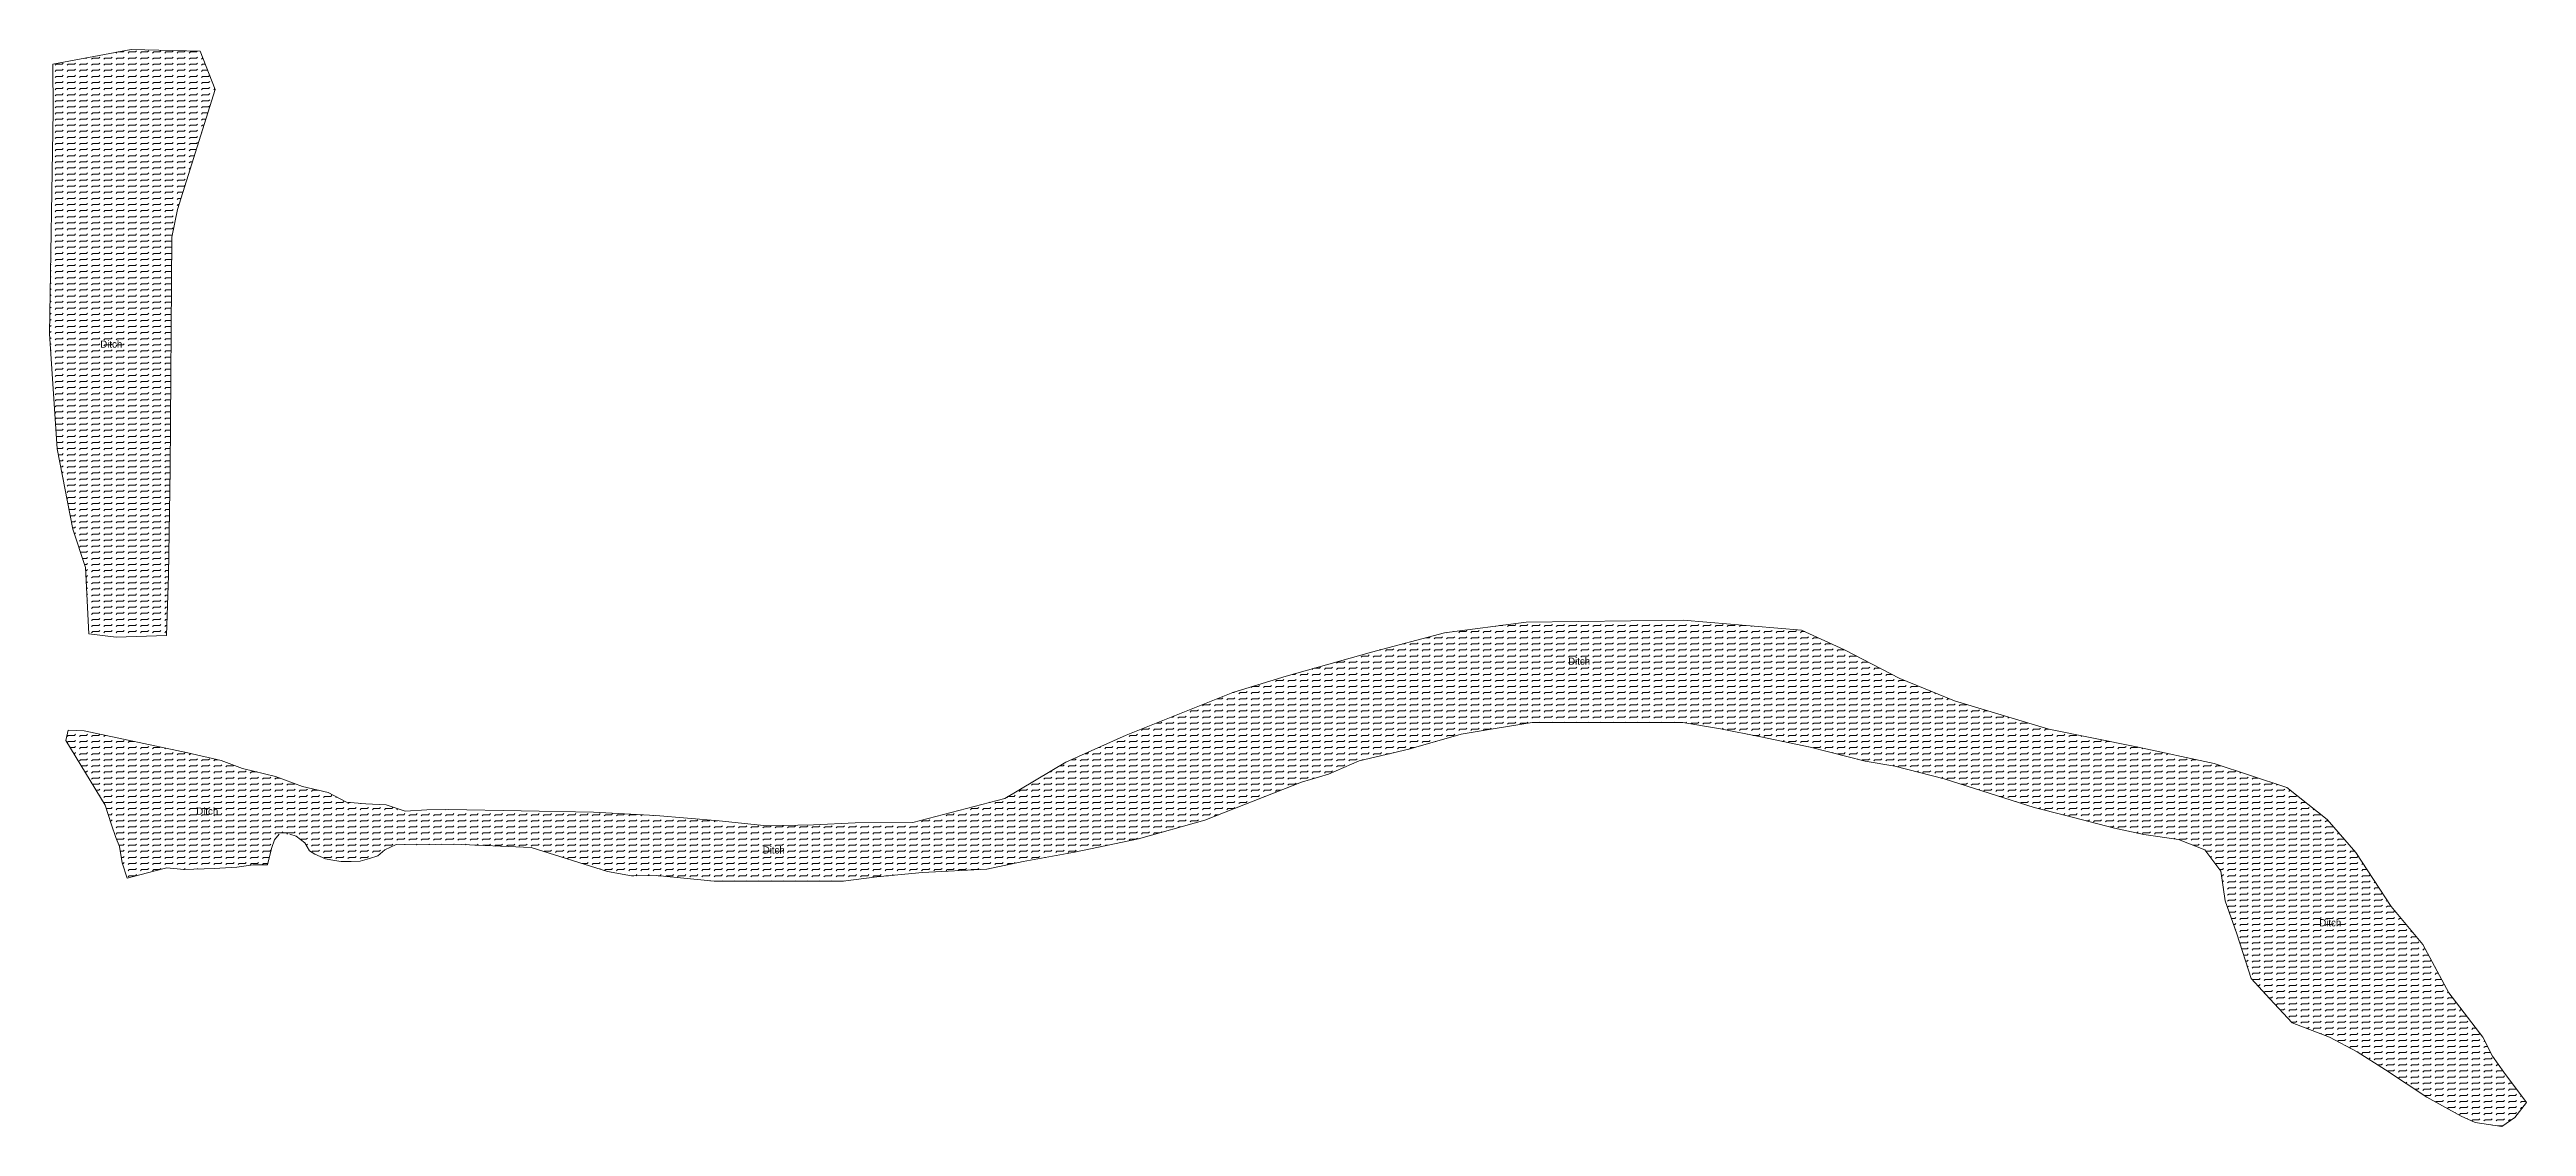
# Model space of a CAD drawing. Header units: millimetres. Extents: x 234136 to 237571, y 2625383 to 2628766.
# Drawn here: x 237042 to 237557, y 2628487 to 2628711 of the extents above; entities that cross this region are included whole.
import ezdxf

# ---------------------------------------------------------------- set-up
doc = ezdxf.new("R2010")
doc.units = ezdxf.units.MM
doc.layers.add('Pond', color=140, linetype='Continuous', lineweight=13)

msp = doc.modelspace()

# ---------------------------------------------------------------- texts
at = {"layer": 'Pond'}
for p in [(237052.16, 2628649.21), (237357.62, 2628583.23), (237072.13, 2628552.01), (237190.02, 2628543.93), (237513.93, 2628528.79)]:
    msp.add_text('Ditch ', height=1.5, dxfattribs=at).set_placement(p)

# ---------------------------------------------------------------- linework, layer by layer
at = {"layer": 'Pond'}
for p, q in [((237042.26, 2628708.25), (237058.62, 2628711.28)), ((237042.34, 2628698.48), (237042.26, 2628708.25)), ((237042.74, 2628708), (237042.96, 2628708.23)), ((237042.74, 2628706.73), (237042.96, 2628706.96)), ((237042.96, 2628708.23), (237044.23, 2628708.23)), ((237042.96, 2628706.96), (237044.23, 2628706.96)), ((237044.23, 2628708.23), (237044.45, 2628708.45)), ((237044.23, 2628706.96), (237044.45, 2628707.18)), ((237045.28, 2628708), (237045.5, 2628708.23)), ((237045.28, 2628706.73), (237045.5, 2628706.96)), ((237045.5, 2628708.23), (237046.77, 2628708.23)), ((237045.5, 2628706.96), (237046.77, 2628706.96)), ((237046.77, 2628708.23), (237046.99, 2628708.45)), ((237046.77, 2628706.96), (237046.99, 2628707.18)), ((237047.82, 2628709.27), (237047.82, 2628709.28)), ((237047.82, 2628708), (237048.04, 2628708.23)), ((237047.82, 2628706.73), (237048.04, 2628706.96)), ((237048.04, 2628708.23), (237049.31, 2628708.23)), ((237048.04, 2628706.96), (237049.31, 2628706.96)), ((237049.01, 2628709.5), (237049.31, 2628709.5)), ((237049.31, 2628709.5), (237049.38, 2628709.57)), ((237049.31, 2628708.23), (237049.53, 2628708.45)), ((237049.31, 2628706.96), (237049.53, 2628707.18)), ((237050.36, 2628709.27), (237050.58, 2628709.5)), ((237050.36, 2628708), (237050.58, 2628708.23)), ((237050.36, 2628706.73), (237050.58, 2628706.96)), ((237050.58, 2628709.5), (237051.85, 2628709.5)), ((237050.58, 2628708.23), (237051.85, 2628708.23)), ((237050.58, 2628706.96), (237051.85, 2628706.96)), ((237051.85, 2628709.5), (237052.07, 2628709.72)), ((237051.85, 2628708.23), (237052.07, 2628708.45)), ((237051.85, 2628706.96), (237052.07, 2628707.18)), ((237052.9, 2628709.27), (237053.12, 2628709.5)), ((237052.9, 2628708), (237053.12, 2628708.23)), ((237052.9, 2628706.73), (237053.12, 2628706.96)), ((237053.12, 2628709.5), (237054.39, 2628709.5)), ((237053.12, 2628708.23), (237054.39, 2628708.23)), ((237053.12, 2628706.96), (237054.39, 2628706.96)), ((237054.39, 2628709.5), (237054.61, 2628709.72)), ((237054.39, 2628708.23), (237054.61, 2628708.45)), ((237054.39, 2628706.96), (237054.61, 2628707.18)), ((237055.44, 2628710.54), (237055.62, 2628710.72)), ((237055.44, 2628709.27), (237055.66, 2628709.5)), ((237055.44, 2628708), (237055.66, 2628708.23)), ((237055.44, 2628706.73), (237055.66, 2628706.96)), ((237055.66, 2628709.5), (237056.93, 2628709.5)), ((237055.66, 2628708.23), (237056.93, 2628708.23)), ((237055.66, 2628706.96), (237056.93, 2628706.96)), ((237055.87, 2628710.77), (237056.93, 2628710.77)), ((237056.93, 2628710.77), (237057.15, 2628710.99)), ((237056.93, 2628709.5), (237057.15, 2628709.72)), ((237056.93, 2628708.23), (237057.15, 2628708.45)), ((237056.93, 2628706.96), (237057.15, 2628707.18)), ((237057.98, 2628710.54), (237058.2, 2628710.77)), ((237057.98, 2628709.27), (237058.2, 2628709.5)), ((237057.98, 2628708), (237058.2, 2628708.23)), ((237057.98, 2628706.73), (237058.2, 2628706.96)), ((237058.2, 2628710.77), (237059.47, 2628710.77)), ((237058.2, 2628709.5), (237059.47, 2628709.5)), ((237058.2, 2628708.23), (237059.47, 2628708.23)), ((237058.2, 2628706.96), (237059.47, 2628706.96)), ((237058.62, 2628711.28), (237072.92, 2628710.92)), ((237059.47, 2628710.77), (237059.69, 2628710.99)), ((237059.47, 2628709.5), (237059.69, 2628709.72)), ((237059.47, 2628708.23), (237059.69, 2628708.45)), ((237059.47, 2628706.96), (237059.69, 2628707.18)), ((237060.52, 2628710.54), (237060.74, 2628710.77)), ((237060.52, 2628709.27), (237060.74, 2628709.5)), ((237060.52, 2628708), (237060.74, 2628708.23)), ((237060.52, 2628706.73), (237060.74, 2628706.96)), ((237060.74, 2628710.77), (237062.01, 2628710.77)), ((237060.74, 2628709.5), (237062.01, 2628709.5)), ((237060.74, 2628708.23), (237062.01, 2628708.23)), ((237060.74, 2628706.96), (237062.01, 2628706.96)), ((237062.01, 2628710.77), (237062.23, 2628710.99)), ((237062.01, 2628709.5), (237062.23, 2628709.72)), ((237062.01, 2628708.23), (237062.23, 2628708.45)), ((237062.01, 2628706.96), (237062.23, 2628707.18)), ((237063.06, 2628710.54), (237063.28, 2628710.77)), ((237063.06, 2628709.27), (237063.28, 2628709.5)), ((237063.06, 2628708), (237063.28, 2628708.23)), ((237063.06, 2628706.73), (237063.28, 2628706.96)), ((237063.28, 2628710.77), (237064.55, 2628710.77)), ((237063.28, 2628709.5), (237064.55, 2628709.5)), ((237063.28, 2628708.23), (237064.55, 2628708.23)), ((237063.28, 2628706.96), (237064.55, 2628706.96)), ((237064.55, 2628710.77), (237064.77, 2628710.99)), ((237064.55, 2628709.5), (237064.77, 2628709.72)), ((237064.55, 2628708.23), (237064.77, 2628708.45)), ((237064.55, 2628706.96), (237064.77, 2628707.18)), ((237065.6, 2628710.54), (237065.82, 2628710.77)), ((237065.6, 2628709.27), (237065.82, 2628709.5)), ((237065.6, 2628708), (237065.82, 2628708.23)), ((237065.6, 2628706.73), (237065.82, 2628706.96)), ((237065.82, 2628710.77), (237067.09, 2628710.77)), ((237065.82, 2628709.5), (237067.09, 2628709.5)), ((237065.82, 2628708.23), (237067.09, 2628708.23)), ((237065.82, 2628706.96), (237067.09, 2628706.96)), ((237067.09, 2628710.77), (237067.31, 2628710.99)), ((237067.09, 2628709.5), (237067.31, 2628709.72)), ((237067.09, 2628708.23), (237067.31, 2628708.45)), ((237067.09, 2628706.96), (237067.31, 2628707.18)), ((237068.14, 2628710.54), (237068.36, 2628710.77)), ((237068.14, 2628709.27), (237068.36, 2628709.5)), ((237068.14, 2628708), (237068.36, 2628708.23)), ((237068.14, 2628706.73), (237068.36, 2628706.96)), ((237068.36, 2628710.77), (237069.63, 2628710.77)), ((237068.36, 2628709.5), (237069.63, 2628709.5)), ((237068.36, 2628708.23), (237069.63, 2628708.23)), ((237068.36, 2628706.96), (237069.63, 2628706.96)), ((237069.63, 2628710.77), (237069.85, 2628710.99)), ((237069.63, 2628709.5), (237069.85, 2628709.72)), ((237069.63, 2628708.23), (237069.85, 2628708.45)), ((237069.63, 2628706.96), (237069.85, 2628707.18)), ((237070.68, 2628710.54), (237070.9, 2628710.77)), ((237070.68, 2628709.27), (237070.9, 2628709.5)), ((237070.68, 2628708), (237070.9, 2628708.23)), ((237070.68, 2628706.73), (237070.9, 2628706.96)), ((237070.9, 2628710.77), (237072.17, 2628710.77)), ((237070.9, 2628709.5), (237072.17, 2628709.5)), ((237070.9, 2628708.23), (237072.17, 2628708.23)), ((237070.9, 2628706.96), (237072.17, 2628706.96)), ((237072.17, 2628710.77), (237072.33, 2628710.93)), ((237072.17, 2628709.5), (237072.39, 2628709.72)), ((237072.17, 2628708.23), (237072.39, 2628708.45)), ((237072.17, 2628706.96), (237072.39, 2628707.18)), ((237072.92, 2628710.92), (237076.08, 2628702.96)), ((237073.22, 2628709.27), (237073.44, 2628709.5)), ((237073.22, 2628708), (237073.44, 2628708.23)), ((237073.22, 2628706.73), (237073.44, 2628706.96)), ((237073.44, 2628709.5), (237073.49, 2628709.5)), ((237073.44, 2628708.23), (237073.99, 2628708.23)), ((237073.44, 2628706.96), (237074.49, 2628706.96)), ((237042.74, 2628705.46), (237042.96, 2628705.69)), ((237042.74, 2628704.19), (237042.96, 2628704.42)), ((237042.74, 2628702.92), (237042.96, 2628703.15)), ((237042.74, 2628701.65), (237042.96, 2628701.88)), ((237042.96, 2628705.69), (237044.23, 2628705.69)), ((237042.96, 2628704.42), (237044.23, 2628704.42)), ((237042.96, 2628703.15), (237044.23, 2628703.15)), ((237042.96, 2628701.88), (237044.23, 2628701.88)), ((237044.23, 2628705.69), (237044.45, 2628705.91)), ((237044.23, 2628704.42), (237044.45, 2628704.64)), ((237044.23, 2628703.15), (237044.45, 2628703.37)), ((237044.23, 2628701.88), (237044.45, 2628702.1)), ((237045.28, 2628705.46), (237045.5, 2628705.69)), ((237045.28, 2628704.19), (237045.5, 2628704.42)), ((237045.28, 2628702.92), (237045.5, 2628703.15)), ((237045.28, 2628701.65), (237045.5, 2628701.88)), ((237045.5, 2628705.69), (237046.77, 2628705.69)), ((237045.5, 2628704.42), (237046.77, 2628704.42)), ((237045.5, 2628703.15), (237046.77, 2628703.15)), ((237045.5, 2628701.88), (237046.77, 2628701.88)), ((237046.77, 2628705.69), (237046.99, 2628705.91)), ((237046.77, 2628704.42), (237046.99, 2628704.64)), ((237046.77, 2628703.15), (237046.99, 2628703.37)), ((237046.77, 2628701.88), (237046.99, 2628702.1)), ((237047.82, 2628705.46), (237048.04, 2628705.69)), ((237047.82, 2628704.19), (237048.04, 2628704.42)), ((237047.82, 2628702.92), (237048.04, 2628703.15)), ((237047.82, 2628701.65), (237048.04, 2628701.88)), ((237048.04, 2628705.69), (237049.31, 2628705.69)), ((237048.04, 2628704.42), (237049.31, 2628704.42)), ((237048.04, 2628703.15), (237049.31, 2628703.15)), ((237048.04, 2628701.88), (237049.31, 2628701.88)), ((237049.31, 2628705.69), (237049.53, 2628705.91)), ((237049.31, 2628704.42), (237049.53, 2628704.64)), ((237049.31, 2628703.15), (237049.53, 2628703.37)), ((237049.31, 2628701.88), (237049.53, 2628702.1)), ((237050.36, 2628705.46), (237050.58, 2628705.69)), ((237050.36, 2628704.19), (237050.58, 2628704.42)), ((237050.36, 2628702.92), (237050.58, 2628703.15)), ((237050.36, 2628701.65), (237050.58, 2628701.88)), ((237050.58, 2628705.69), (237051.85, 2628705.69)), ((237050.58, 2628704.42), (237051.85, 2628704.42)), ((237050.58, 2628703.15), (237051.85, 2628703.15)), ((237050.58, 2628701.88), (237051.85, 2628701.88)), ((237051.85, 2628705.69), (237052.07, 2628705.91)), ((237051.85, 2628704.42), (237052.07, 2628704.64)), ((237051.85, 2628703.15), (237052.07, 2628703.37)), ((237051.85, 2628701.88), (237052.07, 2628702.1)), ((237052.9, 2628705.46), (237053.12, 2628705.69)), ((237052.9, 2628704.19), (237053.12, 2628704.42)), ((237052.9, 2628702.92), (237053.12, 2628703.15)), ((237052.9, 2628701.65), (237053.12, 2628701.88)), ((237053.12, 2628705.69), (237054.39, 2628705.69)), ((237053.12, 2628704.42), (237054.39, 2628704.42)), ((237053.12, 2628703.15), (237054.39, 2628703.15)), ((237053.12, 2628701.88), (237054.39, 2628701.88)), ((237054.39, 2628705.69), (237054.61, 2628705.91)), ((237054.39, 2628704.42), (237054.61, 2628704.64)), ((237054.39, 2628703.15), (237054.61, 2628703.37)), ((237054.39, 2628701.88), (237054.61, 2628702.1)), ((237055.44, 2628705.46), (237055.66, 2628705.69)), ((237055.44, 2628704.19), (237055.66, 2628704.42)), ((237055.44, 2628702.92), (237055.66, 2628703.15)), ((237055.44, 2628701.65), (237055.66, 2628701.88)), ((237055.66, 2628705.69), (237056.93, 2628705.69)), ((237055.66, 2628704.42), (237056.93, 2628704.42)), ((237055.66, 2628703.15), (237056.93, 2628703.15)), ((237055.66, 2628701.88), (237056.93, 2628701.88)), ((237056.93, 2628705.69), (237057.15, 2628705.91)), ((237056.93, 2628704.42), (237057.15, 2628704.64)), ((237056.93, 2628703.15), (237057.15, 2628703.37)), ((237056.93, 2628701.88), (237057.15, 2628702.1)), ((237057.98, 2628705.46), (237058.2, 2628705.69)), ((237057.98, 2628704.19), (237058.2, 2628704.42)), ((237057.98, 2628702.92), (237058.2, 2628703.15)), ((237057.98, 2628701.65), (237058.2, 2628701.88)), ((237058.2, 2628705.69), (237059.47, 2628705.69)), ((237058.2, 2628704.42), (237059.47, 2628704.42)), ((237058.2, 2628703.15), (237059.47, 2628703.15)), ((237058.2, 2628701.88), (237059.47, 2628701.88)), ((237059.47, 2628705.69), (237059.69, 2628705.91)), ((237059.47, 2628704.42), (237059.69, 2628704.64)), ((237059.47, 2628703.15), (237059.69, 2628703.37)), ((237059.47, 2628701.88), (237059.69, 2628702.1)), ((237060.52, 2628705.46), (237060.74, 2628705.69)), ((237060.52, 2628704.19), (237060.74, 2628704.42)), ((237060.52, 2628702.92), (237060.74, 2628703.15)), ((237060.52, 2628701.65), (237060.74, 2628701.88)), ((237060.74, 2628705.69), (237062.01, 2628705.69)), ((237060.74, 2628704.42), (237062.01, 2628704.42)), ((237060.74, 2628703.15), (237062.01, 2628703.15)), ((237060.74, 2628701.88), (237062.01, 2628701.88)), ((237062.01, 2628705.69), (237062.23, 2628705.91)), ((237062.01, 2628704.42), (237062.23, 2628704.64)), ((237062.01, 2628703.15), (237062.23, 2628703.37)), ((237062.01, 2628701.88), (237062.23, 2628702.1)), ((237063.06, 2628705.46), (237063.28, 2628705.69)), ((237063.06, 2628704.19), (237063.28, 2628704.42)), ((237063.06, 2628702.92), (237063.28, 2628703.15)), ((237063.06, 2628701.65), (237063.28, 2628701.88)), ((237063.28, 2628705.69), (237064.55, 2628705.69)), ((237063.28, 2628704.42), (237064.55, 2628704.42)), ((237063.28, 2628703.15), (237064.55, 2628703.15)), ((237063.28, 2628701.88), (237064.55, 2628701.88)), ((237064.55, 2628705.69), (237064.77, 2628705.91)), ((237064.55, 2628704.42), (237064.77, 2628704.64)), ((237064.55, 2628703.15), (237064.77, 2628703.37)), ((237064.55, 2628701.88), (237064.77, 2628702.1)), ((237065.6, 2628705.46), (237065.82, 2628705.69)), ((237065.6, 2628704.19), (237065.82, 2628704.42)), ((237065.6, 2628702.92), (237065.82, 2628703.15)), ((237065.6, 2628701.65), (237065.82, 2628701.88)), ((237065.82, 2628705.69), (237067.09, 2628705.69)), ((237065.82, 2628704.42), (237067.09, 2628704.42)), ((237065.82, 2628703.15), (237067.09, 2628703.15)), ((237065.82, 2628701.88), (237067.09, 2628701.88)), ((237067.09, 2628705.69), (237067.31, 2628705.91)), ((237067.09, 2628704.42), (237067.31, 2628704.64)), ((237067.09, 2628703.15), (237067.31, 2628703.37)), ((237067.09, 2628701.88), (237067.31, 2628702.1)), ((237068.14, 2628705.46), (237068.36, 2628705.69)), ((237068.14, 2628704.19), (237068.36, 2628704.42)), ((237068.14, 2628702.92), (237068.36, 2628703.15)), ((237068.14, 2628701.65), (237068.36, 2628701.88)), ((237076.08, 2628702.96), (237068.24, 2628677.98)), ((237068.36, 2628705.69), (237069.63, 2628705.69)), ((237068.36, 2628704.42), (237069.63, 2628704.42)), ((237068.36, 2628703.15), (237069.63, 2628703.15)), ((237068.36, 2628701.88), (237069.63, 2628701.88)), ((237069.63, 2628705.69), (237069.85, 2628705.91)), ((237069.63, 2628704.42), (237069.85, 2628704.64)), ((237069.63, 2628703.15), (237069.85, 2628703.37)), ((237069.63, 2628701.88), (237069.85, 2628702.1)), ((237070.68, 2628705.46), (237070.9, 2628705.69)), ((237070.68, 2628704.19), (237070.9, 2628704.42)), ((237070.68, 2628702.92), (237070.9, 2628703.15)), ((237070.68, 2628701.65), (237070.9, 2628701.88)), ((237070.9, 2628705.69), (237072.17, 2628705.69)), ((237070.9, 2628704.42), (237072.17, 2628704.42)), ((237070.9, 2628703.15), (237072.17, 2628703.15)), ((237070.9, 2628701.88), (237072.17, 2628701.88)), ((237072.17, 2628705.69), (237072.39, 2628705.91)), ((237072.17, 2628704.42), (237072.39, 2628704.64)), ((237072.17, 2628703.15), (237072.39, 2628703.37)), ((237072.17, 2628701.88), (237072.39, 2628702.1)), ((237073.22, 2628705.46), (237073.44, 2628705.69)), ((237073.22, 2628704.19), (237073.44, 2628704.42)), ((237073.22, 2628702.92), (237073.44, 2628703.15)), ((237073.22, 2628701.65), (237073.44, 2628701.88)), ((237073.44, 2628705.69), (237074.71, 2628705.69)), ((237073.44, 2628704.42), (237074.71, 2628704.42)), ((237073.44, 2628703.15), (237074.71, 2628703.15)), ((237073.44, 2628701.88), (237074.71, 2628701.88)), ((237074.71, 2628705.69), (237074.92, 2628705.89)), ((237074.71, 2628704.42), (237074.93, 2628704.64)), ((237074.71, 2628703.15), (237074.93, 2628703.37)), ((237074.71, 2628701.88), (237074.93, 2628702.1)), ((237075.76, 2628702.92), (237075.98, 2628703.15)), ((237075.98, 2628703.15), (237076, 2628703.15)), ((237041.6, 2628652.08), (237042.34, 2628698.48)), ((237042.74, 2628700.38), (237042.96, 2628700.61)), ((237042.74, 2628699.11), (237042.96, 2628699.34)), ((237042.74, 2628697.84), (237042.96, 2628698.07)), ((237042.74, 2628696.57), (237042.96, 2628696.8)), ((237042.96, 2628700.61), (237044.23, 2628700.61)), ((237042.96, 2628699.34), (237044.23, 2628699.34)), ((237042.96, 2628698.07), (237044.23, 2628698.07)), ((237042.96, 2628696.8), (237044.23, 2628696.8)), ((237044.23, 2628700.61), (237044.45, 2628700.83)), ((237044.23, 2628699.34), (237044.45, 2628699.56)), ((237044.23, 2628698.07), (237044.45, 2628698.29)), ((237044.23, 2628696.8), (237044.45, 2628697.02)), ((237045.28, 2628700.38), (237045.5, 2628700.61)), ((237045.28, 2628699.11), (237045.5, 2628699.34)), ((237045.28, 2628697.84), (237045.5, 2628698.07)), ((237045.28, 2628696.57), (237045.5, 2628696.8)), ((237045.5, 2628700.61), (237046.77, 2628700.61)), ((237045.5, 2628699.34), (237046.77, 2628699.34)), ((237045.5, 2628698.07), (237046.77, 2628698.07)), ((237045.5, 2628696.8), (237046.77, 2628696.8)), ((237046.77, 2628700.61), (237046.99, 2628700.83)), ((237046.77, 2628699.34), (237046.99, 2628699.56)), ((237046.77, 2628698.07), (237046.99, 2628698.29)), ((237046.77, 2628696.8), (237046.99, 2628697.02)), ((237047.82, 2628700.38), (237048.04, 2628700.61)), ((237047.82, 2628699.11), (237048.04, 2628699.34)), ((237047.82, 2628697.84), (237048.04, 2628698.07)), ((237047.82, 2628696.57), (237048.04, 2628696.8)), ((237048.04, 2628700.61), (237049.31, 2628700.61)), ((237048.04, 2628699.34), (237049.31, 2628699.34)), ((237048.04, 2628698.07), (237049.31, 2628698.07)), ((237048.04, 2628696.8), (237049.31, 2628696.8)), ((237049.31, 2628700.61), (237049.53, 2628700.83)), ((237049.31, 2628699.34), (237049.53, 2628699.56)), ((237049.31, 2628698.07), (237049.53, 2628698.29)), ((237049.31, 2628696.8), (237049.53, 2628697.02)), ((237050.36, 2628700.38), (237050.58, 2628700.61)), ((237050.36, 2628699.11), (237050.58, 2628699.34)), ((237050.36, 2628697.84), (237050.58, 2628698.07)), ((237050.36, 2628696.57), (237050.58, 2628696.8)), ((237050.58, 2628700.61), (237051.85, 2628700.61)), ((237050.58, 2628699.34), (237051.85, 2628699.34)), ((237050.58, 2628698.07), (237051.85, 2628698.07)), ((237050.58, 2628696.8), (237051.85, 2628696.8)), ((237051.85, 2628700.61), (237052.07, 2628700.83)), ((237051.85, 2628699.34), (237052.07, 2628699.56)), ((237051.85, 2628698.07), (237052.07, 2628698.29)), ((237051.85, 2628696.8), (237052.07, 2628697.02)), ((237052.9, 2628700.38), (237053.12, 2628700.61)), ((237052.9, 2628699.11), (237053.12, 2628699.34)), ((237052.9, 2628697.84), (237053.12, 2628698.07)), ((237052.9, 2628696.57), (237053.12, 2628696.8)), ((237053.12, 2628700.61), (237054.39, 2628700.61)), ((237053.12, 2628699.34), (237054.39, 2628699.34)), ((237053.12, 2628698.07), (237054.39, 2628698.07)), ((237053.12, 2628696.8), (237054.39, 2628696.8)), ((237054.39, 2628700.61), (237054.61, 2628700.83)), ((237054.39, 2628699.34), (237054.61, 2628699.56)), ((237054.39, 2628698.07), (237054.61, 2628698.29)), ((237054.39, 2628696.8), (237054.61, 2628697.02)), ((237055.44, 2628700.38), (237055.66, 2628700.61)), ((237055.44, 2628699.11), (237055.66, 2628699.34)), ((237055.44, 2628697.84), (237055.66, 2628698.07)), ((237055.44, 2628696.57), (237055.66, 2628696.8)), ((237055.66, 2628700.61), (237056.93, 2628700.61)), ((237055.66, 2628699.34), (237056.93, 2628699.34)), ((237055.66, 2628698.07), (237056.93, 2628698.07)), ((237055.66, 2628696.8), (237056.93, 2628696.8)), ((237056.93, 2628700.61), (237057.15, 2628700.83)), ((237056.93, 2628699.34), (237057.15, 2628699.56)), ((237056.93, 2628698.07), (237057.15, 2628698.29)), ((237056.93, 2628696.8), (237057.15, 2628697.02)), ((237057.98, 2628700.38), (237058.2, 2628700.61)), ((237057.98, 2628699.11), (237058.2, 2628699.34)), ((237057.98, 2628697.84), (237058.2, 2628698.07)), ((237057.98, 2628696.57), (237058.2, 2628696.8)), ((237058.2, 2628700.61), (237059.47, 2628700.61)), ((237058.2, 2628699.34), (237059.47, 2628699.34)), ((237058.2, 2628698.07), (237059.47, 2628698.07)), ((237058.2, 2628696.8), (237059.47, 2628696.8)), ((237059.47, 2628700.61), (237059.69, 2628700.83)), ((237059.47, 2628699.34), (237059.69, 2628699.56)), ((237059.47, 2628698.07), (237059.69, 2628698.29)), ((237059.47, 2628696.8), (237059.69, 2628697.02)), ((237060.52, 2628700.38), (237060.74, 2628700.61)), ((237060.52, 2628699.11), (237060.74, 2628699.34)), ((237060.52, 2628697.84), (237060.74, 2628698.07)), ((237060.52, 2628696.57), (237060.74, 2628696.8)), ((237060.74, 2628700.61), (237062.01, 2628700.61)), ((237060.74, 2628699.34), (237062.01, 2628699.34)), ((237060.74, 2628698.07), (237062.01, 2628698.07)), ((237060.74, 2628696.8), (237062.01, 2628696.8)), ((237062.01, 2628700.61), (237062.23, 2628700.83)), ((237062.01, 2628699.34), (237062.23, 2628699.56)), ((237062.01, 2628698.07), (237062.23, 2628698.29)), ((237062.01, 2628696.8), (237062.23, 2628697.02)), ((237063.06, 2628700.38), (237063.28, 2628700.61)), ((237063.06, 2628699.11), (237063.28, 2628699.34)), ((237063.06, 2628697.84), (237063.28, 2628698.07)), ((237063.06, 2628696.57), (237063.28, 2628696.8)), ((237063.28, 2628700.61), (237064.55, 2628700.61)), ((237063.28, 2628699.34), (237064.55, 2628699.34)), ((237063.28, 2628698.07), (237064.55, 2628698.07)), ((237063.28, 2628696.8), (237064.55, 2628696.8)), ((237064.55, 2628700.61), (237064.77, 2628700.83)), ((237064.55, 2628699.34), (237064.77, 2628699.56)), ((237064.55, 2628698.07), (237064.77, 2628698.29)), ((237064.55, 2628696.8), (237064.77, 2628697.02)), ((237065.6, 2628700.38), (237065.82, 2628700.61)), ((237065.6, 2628699.11), (237065.82, 2628699.34)), ((237065.6, 2628697.84), (237065.82, 2628698.07)), ((237065.6, 2628696.57), (237065.82, 2628696.8)), ((237065.82, 2628700.61), (237067.09, 2628700.61)), ((237065.82, 2628699.34), (237067.09, 2628699.34)), ((237065.82, 2628698.07), (237067.09, 2628698.07)), ((237065.82, 2628696.8), (237067.09, 2628696.8)), ((237067.09, 2628700.61), (237067.31, 2628700.83)), ((237067.09, 2628699.34), (237067.31, 2628699.56)), ((237067.09, 2628698.07), (237067.31, 2628698.29)), ((237067.09, 2628696.8), (237067.31, 2628697.02)), ((237068.14, 2628700.38), (237068.36, 2628700.61)), ((237068.14, 2628699.11), (237068.36, 2628699.34)), ((237068.14, 2628697.84), (237068.36, 2628698.07)), ((237068.14, 2628696.57), (237068.36, 2628696.8)), ((237068.36, 2628700.61), (237069.63, 2628700.61)), ((237068.36, 2628699.34), (237069.63, 2628699.34)), ((237068.36, 2628698.07), (237069.63, 2628698.07)), ((237068.36, 2628696.8), (237069.63, 2628696.8)), ((237069.63, 2628700.61), (237069.85, 2628700.83)), ((237069.63, 2628699.34), (237069.85, 2628699.56)), ((237069.63, 2628698.07), (237069.85, 2628698.29)), ((237069.63, 2628696.8), (237069.85, 2628697.02)), ((237070.68, 2628700.38), (237070.9, 2628700.61)), ((237070.68, 2628699.11), (237070.9, 2628699.34)), ((237070.68, 2628697.84), (237070.9, 2628698.07)), ((237070.68, 2628696.57), (237070.9, 2628696.8)), ((237070.9, 2628700.61), (237072.17, 2628700.61)), ((237070.9, 2628699.34), (237072.17, 2628699.34)), ((237070.9, 2628698.07), (237072.17, 2628698.07)), ((237070.9, 2628696.8), (237072.17, 2628696.8)), ((237072.17, 2628700.61), (237072.39, 2628700.83)), ((237072.17, 2628699.34), (237072.39, 2628699.56)), ((237072.17, 2628698.07), (237072.39, 2628698.29)), ((237072.17, 2628696.8), (237072.39, 2628697.02)), ((237073.22, 2628700.38), (237073.44, 2628700.61)), ((237073.22, 2628699.11), (237073.44, 2628699.34)), ((237073.22, 2628697.84), (237073.44, 2628698.07)), ((237073.22, 2628696.57), (237073.44, 2628696.8)), ((237073.44, 2628700.61), (237074.71, 2628700.61)), ((237073.44, 2628699.34), (237074.71, 2628699.34)), ((237073.44, 2628698.07), (237074.54, 2628698.07)), ((237073.44, 2628696.8), (237074.15, 2628696.8)), ((237074.71, 2628700.61), (237074.93, 2628700.83)), ((237074.71, 2628699.34), (237074.93, 2628699.56)), ((237042.74, 2628695.3), (237042.96, 2628695.53)), ((237042.74, 2628694.03), (237042.96, 2628694.26)), ((237042.74, 2628692.76), (237042.96, 2628692.99)), ((237042.74, 2628691.49), (237042.96, 2628691.72)), ((237042.96, 2628695.53), (237044.23, 2628695.53)), ((237042.96, 2628694.26), (237044.23, 2628694.26)), ((237042.96, 2628692.99), (237044.23, 2628692.99)), ((237042.96, 2628691.72), (237044.23, 2628691.72)), ((237044.23, 2628695.53), (237044.45, 2628695.75)), ((237044.23, 2628694.26), (237044.45, 2628694.48)), ((237044.23, 2628692.99), (237044.45, 2628693.21)), ((237044.23, 2628691.72), (237044.45, 2628691.94)), ((237045.28, 2628695.3), (237045.5, 2628695.53)), ((237045.28, 2628694.03), (237045.5, 2628694.26)), ((237045.28, 2628692.76), (237045.5, 2628692.99)), ((237045.28, 2628691.49), (237045.5, 2628691.72)), ((237045.5, 2628695.53), (237046.77, 2628695.53)), ((237045.5, 2628694.26), (237046.77, 2628694.26)), ((237045.5, 2628692.99), (237046.77, 2628692.99)), ((237045.5, 2628691.72), (237046.77, 2628691.72)), ((237046.77, 2628695.53), (237046.99, 2628695.75)), ((237046.77, 2628694.26), (237046.99, 2628694.48)), ((237046.77, 2628692.99), (237046.99, 2628693.21)), ((237046.77, 2628691.72), (237046.99, 2628691.94)), ((237047.82, 2628695.3), (237048.04, 2628695.53)), ((237047.82, 2628694.03), (237048.04, 2628694.26)), ((237047.82, 2628692.76), (237048.04, 2628692.99)), ((237047.82, 2628691.49), (237048.04, 2628691.72)), ((237048.04, 2628695.53), (237049.31, 2628695.53)), ((237048.04, 2628694.26), (237049.31, 2628694.26)), ((237048.04, 2628692.99), (237049.31, 2628692.99)), ((237048.04, 2628691.72), (237049.31, 2628691.72)), ((237049.31, 2628695.53), (237049.53, 2628695.75)), ((237049.31, 2628694.26), (237049.53, 2628694.48)), ((237049.31, 2628692.99), (237049.53, 2628693.21)), ((237049.31, 2628691.72), (237049.53, 2628691.94)), ((237050.36, 2628695.3), (237050.58, 2628695.53)), ((237050.36, 2628694.03), (237050.58, 2628694.26)), ((237050.36, 2628692.76), (237050.58, 2628692.99)), ((237050.36, 2628691.49), (237050.58, 2628691.72)), ((237050.58, 2628695.53), (237051.85, 2628695.53)), ((237050.58, 2628694.26), (237051.85, 2628694.26)), ((237050.58, 2628692.99), (237051.85, 2628692.99)), ((237050.58, 2628691.72), (237051.85, 2628691.72)), ((237051.85, 2628695.53), (237052.07, 2628695.75)), ((237051.85, 2628694.26), (237052.07, 2628694.48)), ((237051.85, 2628692.99), (237052.07, 2628693.21)), ((237051.85, 2628691.72), (237052.07, 2628691.94)), ((237052.9, 2628695.3), (237053.12, 2628695.53)), ((237052.9, 2628694.03), (237053.12, 2628694.26)), ((237052.9, 2628692.76), (237053.12, 2628692.99)), ((237052.9, 2628691.49), (237053.12, 2628691.72)), ((237053.12, 2628695.53), (237054.39, 2628695.53)), ((237053.12, 2628694.26), (237054.39, 2628694.26)), ((237053.12, 2628692.99), (237054.39, 2628692.99)), ((237053.12, 2628691.72), (237054.39, 2628691.72)), ((237054.39, 2628695.53), (237054.61, 2628695.75)), ((237054.39, 2628694.26), (237054.61, 2628694.48)), ((237054.39, 2628692.99), (237054.61, 2628693.21)), ((237054.39, 2628691.72), (237054.61, 2628691.94)), ((237055.44, 2628695.3), (237055.66, 2628695.53)), ((237055.44, 2628694.03), (237055.66, 2628694.26)), ((237055.44, 2628692.76), (237055.66, 2628692.99)), ((237055.44, 2628691.49), (237055.66, 2628691.72)), ((237055.66, 2628695.53), (237056.93, 2628695.53)), ((237055.66, 2628694.26), (237056.93, 2628694.26)), ((237055.66, 2628692.99), (237056.93, 2628692.99)), ((237055.66, 2628691.72), (237056.93, 2628691.72)), ((237056.93, 2628695.53), (237057.15, 2628695.75)), ((237056.93, 2628694.26), (237057.15, 2628694.48)), ((237056.93, 2628692.99), (237057.15, 2628693.21)), ((237056.93, 2628691.72), (237057.15, 2628691.94)), ((237057.98, 2628695.3), (237058.2, 2628695.53)), ((237057.98, 2628694.03), (237058.2, 2628694.26)), ((237057.98, 2628692.76), (237058.2, 2628692.99)), ((237057.98, 2628691.49), (237058.2, 2628691.72)), ((237058.2, 2628695.53), (237059.47, 2628695.53)), ((237058.2, 2628694.26), (237059.47, 2628694.26)), ((237058.2, 2628692.99), (237059.47, 2628692.99)), ((237058.2, 2628691.72), (237059.47, 2628691.72)), ((237059.47, 2628695.53), (237059.69, 2628695.75)), ((237059.47, 2628694.26), (237059.69, 2628694.48)), ((237059.47, 2628692.99), (237059.69, 2628693.21)), ((237059.47, 2628691.72), (237059.69, 2628691.94)), ((237060.52, 2628695.3), (237060.74, 2628695.53)), ((237060.52, 2628694.03), (237060.74, 2628694.26)), ((237060.52, 2628692.76), (237060.74, 2628692.99)), ((237060.52, 2628691.49), (237060.74, 2628691.72)), ((237060.74, 2628695.53), (237062.01, 2628695.53)), ((237060.74, 2628694.26), (237062.01, 2628694.26)), ((237060.74, 2628692.99), (237062.01, 2628692.99)), ((237060.74, 2628691.72), (237062.01, 2628691.72)), ((237062.01, 2628695.53), (237062.23, 2628695.75)), ((237062.01, 2628694.26), (237062.23, 2628694.48)), ((237062.01, 2628692.99), (237062.23, 2628693.21)), ((237062.01, 2628691.72), (237062.23, 2628691.94)), ((237063.06, 2628695.3), (237063.28, 2628695.53)), ((237063.06, 2628694.03), (237063.28, 2628694.26)), ((237063.06, 2628692.76), (237063.28, 2628692.99)), ((237063.06, 2628691.49), (237063.28, 2628691.72)), ((237063.28, 2628695.53), (237064.55, 2628695.53)), ((237063.28, 2628694.26), (237064.55, 2628694.26)), ((237063.28, 2628692.99), (237064.55, 2628692.99)), ((237063.28, 2628691.72), (237064.55, 2628691.72)), ((237064.55, 2628695.53), (237064.77, 2628695.75)), ((237064.55, 2628694.26), (237064.77, 2628694.48)), ((237064.55, 2628692.99), (237064.77, 2628693.21)), ((237064.55, 2628691.72), (237064.77, 2628691.94)), ((237065.6, 2628695.3), (237065.82, 2628695.53)), ((237065.6, 2628694.03), (237065.82, 2628694.26)), ((237065.6, 2628692.76), (237065.82, 2628692.99)), ((237065.6, 2628691.49), (237065.82, 2628691.72)), ((237065.82, 2628695.53), (237067.09, 2628695.53)), ((237065.82, 2628694.26), (237067.09, 2628694.26)), ((237065.82, 2628692.99), (237067.09, 2628692.99)), ((237065.82, 2628691.72), (237067.09, 2628691.72)), ((237067.09, 2628695.53), (237067.31, 2628695.75)), ((237067.09, 2628694.26), (237067.31, 2628694.48)), ((237067.09, 2628692.99), (237067.31, 2628693.21)), ((237067.09, 2628691.72), (237067.31, 2628691.94)), ((237068.14, 2628695.3), (237068.36, 2628695.53)), ((237068.14, 2628694.03), (237068.36, 2628694.26)), ((237068.14, 2628692.76), (237068.36, 2628692.99)), ((237068.14, 2628691.49), (237068.36, 2628691.72)), ((237068.36, 2628695.53), (237069.63, 2628695.53)), ((237068.36, 2628694.26), (237069.63, 2628694.26)), ((237068.36, 2628692.99), (237069.63, 2628692.99)), ((237068.36, 2628691.72), (237069.63, 2628691.72)), ((237069.63, 2628695.53), (237069.85, 2628695.75)), ((237069.63, 2628694.26), (237069.85, 2628694.48)), ((237069.63, 2628692.99), (237069.85, 2628693.21)), ((237069.63, 2628691.72), (237069.85, 2628691.94)), ((237070.68, 2628695.3), (237070.9, 2628695.53)), ((237070.68, 2628694.03), (237070.9, 2628694.26)), ((237070.68, 2628692.76), (237070.9, 2628692.99)), ((237070.68, 2628691.49), (237070.9, 2628691.72)), ((237070.9, 2628695.53), (237072.17, 2628695.53)), ((237070.9, 2628694.26), (237072.17, 2628694.26)), ((237070.9, 2628692.99), (237072.17, 2628692.99)), ((237070.9, 2628691.72), (237072.17, 2628691.72)), ((237072.17, 2628695.53), (237072.39, 2628695.75)), ((237072.17, 2628694.26), (237072.39, 2628694.48)), ((237072.17, 2628692.99), (237072.39, 2628693.21)), ((237072.17, 2628691.72), (237072.39, 2628691.94)), ((237073.22, 2628695.3), (237073.44, 2628695.53)), ((237073.22, 2628694.03), (237073.31, 2628694.12)), ((237073.44, 2628695.53), (237073.75, 2628695.53)), ((237042.74, 2628690.22), (237042.96, 2628690.45)), ((237042.74, 2628688.95), (237042.96, 2628689.18)), ((237042.74, 2628687.68), (237042.96, 2628687.91)), ((237042.74, 2628686.41), (237042.96, 2628686.64)), ((237042.96, 2628690.45), (237044.23, 2628690.45)), ((237042.96, 2628689.18), (237044.23, 2628689.18)), ((237042.96, 2628687.91), (237044.23, 2628687.91)), ((237042.96, 2628686.64), (237044.23, 2628686.64)), ((237044.23, 2628690.45), (237044.45, 2628690.67)), ((237044.23, 2628689.18), (237044.45, 2628689.4)), ((237044.23, 2628687.91), (237044.45, 2628688.13)), ((237044.23, 2628686.64), (237044.45, 2628686.86)), ((237045.28, 2628690.22), (237045.5, 2628690.45)), ((237045.28, 2628688.95), (237045.5, 2628689.18)), ((237045.28, 2628687.68), (237045.5, 2628687.91)), ((237045.28, 2628686.41), (237045.5, 2628686.64)), ((237045.5, 2628690.45), (237046.77, 2628690.45)), ((237045.5, 2628689.18), (237046.77, 2628689.18)), ((237045.5, 2628687.91), (237046.77, 2628687.91)), ((237045.5, 2628686.64), (237046.77, 2628686.64)), ((237046.77, 2628690.45), (237046.99, 2628690.67)), ((237046.77, 2628689.18), (237046.99, 2628689.4)), ((237046.77, 2628687.91), (237046.99, 2628688.13)), ((237046.77, 2628686.64), (237046.99, 2628686.86)), ((237047.82, 2628690.22), (237048.04, 2628690.45)), ((237047.82, 2628688.95), (237048.04, 2628689.18)), ((237047.82, 2628687.68), (237048.04, 2628687.91)), ((237047.82, 2628686.41), (237048.04, 2628686.64)), ((237048.04, 2628690.45), (237049.31, 2628690.45)), ((237048.04, 2628689.18), (237049.31, 2628689.18)), ((237048.04, 2628687.91), (237049.31, 2628687.91)), ((237048.04, 2628686.64), (237049.31, 2628686.64)), ((237049.31, 2628690.45), (237049.53, 2628690.67)), ((237049.31, 2628689.18), (237049.53, 2628689.4)), ((237049.31, 2628687.91), (237049.53, 2628688.13)), ((237049.31, 2628686.64), (237049.53, 2628686.86)), ((237050.36, 2628690.22), (237050.58, 2628690.45)), ((237050.36, 2628688.95), (237050.58, 2628689.18)), ((237050.36, 2628687.68), (237050.58, 2628687.91)), ((237050.36, 2628686.41), (237050.58, 2628686.64)), ((237050.58, 2628690.45), (237051.85, 2628690.45)), ((237050.58, 2628689.18), (237051.85, 2628689.18)), ((237050.58, 2628687.91), (237051.85, 2628687.91)), ((237050.58, 2628686.64), (237051.85, 2628686.64)), ((237051.85, 2628690.45), (237052.07, 2628690.67)), ((237051.85, 2628689.18), (237052.07, 2628689.4)), ((237051.85, 2628687.91), (237052.07, 2628688.13)), ((237051.85, 2628686.64), (237052.07, 2628686.86)), ((237052.9, 2628690.22), (237053.12, 2628690.45)), ((237052.9, 2628688.95), (237053.12, 2628689.18)), ((237052.9, 2628687.68), (237053.12, 2628687.91)), ((237052.9, 2628686.41), (237053.12, 2628686.64)), ((237053.12, 2628690.45), (237054.39, 2628690.45)), ((237053.12, 2628689.18), (237054.39, 2628689.18)), ((237053.12, 2628687.91), (237054.39, 2628687.91)), ((237053.12, 2628686.64), (237054.39, 2628686.64)), ((237054.39, 2628690.45), (237054.61, 2628690.67)), ((237054.39, 2628689.18), (237054.61, 2628689.4)), ((237054.39, 2628687.91), (237054.61, 2628688.13)), ((237054.39, 2628686.64), (237054.61, 2628686.86)), ((237055.44, 2628690.22), (237055.66, 2628690.45)), ((237055.44, 2628688.95), (237055.66, 2628689.18)), ((237055.44, 2628687.68), (237055.66, 2628687.91)), ((237055.44, 2628686.41), (237055.66, 2628686.64)), ((237055.66, 2628690.45), (237056.93, 2628690.45)), ((237055.66, 2628689.18), (237056.93, 2628689.18)), ((237055.66, 2628687.91), (237056.93, 2628687.91)), ((237055.66, 2628686.64), (237056.93, 2628686.64)), ((237056.93, 2628690.45), (237057.15, 2628690.67)), ((237056.93, 2628689.18), (237057.15, 2628689.4)), ((237056.93, 2628687.91), (237057.15, 2628688.13)), ((237056.93, 2628686.64), (237057.15, 2628686.86)), ((237057.98, 2628690.22), (237058.2, 2628690.45)), ((237057.98, 2628688.95), (237058.2, 2628689.18)), ((237057.98, 2628687.68), (237058.2, 2628687.91)), ((237057.98, 2628686.41), (237058.2, 2628686.64)), ((237058.2, 2628690.45), (237059.47, 2628690.45)), ((237058.2, 2628689.18), (237059.47, 2628689.18)), ((237058.2, 2628687.91), (237059.47, 2628687.91)), ((237058.2, 2628686.64), (237059.47, 2628686.64)), ((237059.47, 2628690.45), (237059.69, 2628690.67)), ((237059.47, 2628689.18), (237059.69, 2628689.4)), ((237059.47, 2628687.91), (237059.69, 2628688.13)), ((237059.47, 2628686.64), (237059.69, 2628686.86)), ((237060.52, 2628690.22), (237060.74, 2628690.45)), ((237060.52, 2628688.95), (237060.74, 2628689.18)), ((237060.52, 2628687.68), (237060.74, 2628687.91)), ((237060.52, 2628686.41), (237060.74, 2628686.64)), ((237060.74, 2628690.45), (237062.01, 2628690.45)), ((237060.74, 2628689.18), (237062.01, 2628689.18)), ((237060.74, 2628687.91), (237062.01, 2628687.91)), ((237060.74, 2628686.64), (237062.01, 2628686.64)), ((237062.01, 2628690.45), (237062.23, 2628690.67)), ((237062.01, 2628689.18), (237062.23, 2628689.4)), ((237062.01, 2628687.91), (237062.23, 2628688.13)), ((237062.01, 2628686.64), (237062.23, 2628686.86)), ((237063.06, 2628690.22), (237063.28, 2628690.45)), ((237063.06, 2628688.95), (237063.28, 2628689.18)), ((237063.06, 2628687.68), (237063.28, 2628687.91)), ((237063.06, 2628686.41), (237063.28, 2628686.64)), ((237063.28, 2628690.45), (237064.55, 2628690.45)), ((237063.28, 2628689.18), (237064.55, 2628689.18)), ((237063.28, 2628687.91), (237064.55, 2628687.91)), ((237063.28, 2628686.64), (237064.55, 2628686.64)), ((237064.55, 2628690.45), (237064.77, 2628690.67)), ((237064.55, 2628689.18), (237064.77, 2628689.4)), ((237064.55, 2628687.91), (237064.77, 2628688.13)), ((237064.55, 2628686.64), (237064.77, 2628686.86)), ((237065.6, 2628690.22), (237065.82, 2628690.45)), ((237065.6, 2628688.95), (237065.82, 2628689.18)), ((237065.6, 2628687.68), (237065.82, 2628687.91)), ((237065.6, 2628686.41), (237065.82, 2628686.64)), ((237065.82, 2628690.45), (237067.09, 2628690.45)), ((237065.82, 2628689.18), (237067.09, 2628689.18)), ((237065.82, 2628687.91), (237067.09, 2628687.91)), ((237065.82, 2628686.64), (237067.09, 2628686.64)), ((237067.09, 2628690.45), (237067.31, 2628690.67)), ((237067.09, 2628689.18), (237067.31, 2628689.4)), ((237067.09, 2628687.91), (237067.31, 2628688.13)), ((237067.09, 2628686.64), (237067.31, 2628686.86)), ((237068.14, 2628690.22), (237068.36, 2628690.45)), ((237068.14, 2628688.95), (237068.36, 2628689.18)), ((237068.14, 2628687.68), (237068.36, 2628687.91)), ((237068.14, 2628686.41), (237068.36, 2628686.64)), ((237068.36, 2628690.45), (237069.63, 2628690.45)), ((237068.36, 2628689.18), (237069.63, 2628689.18)), ((237068.36, 2628687.91), (237069.63, 2628687.91)), ((237068.36, 2628686.64), (237069.63, 2628686.64)), ((237069.63, 2628690.45), (237069.85, 2628690.67)), ((237069.63, 2628689.18), (237069.85, 2628689.4)), ((237069.63, 2628687.91), (237069.85, 2628688.13)), ((237069.63, 2628686.64), (237069.85, 2628686.86)), ((237070.68, 2628690.22), (237070.9, 2628690.45)), ((237070.68, 2628688.95), (237070.9, 2628689.18)), ((237070.68, 2628687.68), (237070.9, 2628687.91)), ((237070.68, 2628686.41), (237070.9, 2628686.64)), ((237070.9, 2628690.45), (237072.15, 2628690.45)), ((237070.9, 2628689.18), (237071.76, 2628689.18)), ((237070.9, 2628687.91), (237071.36, 2628687.91)), ((237070.9, 2628686.64), (237070.96, 2628686.64)), ((237042.74, 2628685.14), (237042.96, 2628685.37)), ((237042.74, 2628683.87), (237042.96, 2628684.1)), ((237042.74, 2628682.6), (237042.96, 2628682.83)), ((237042.74, 2628681.33), (237042.96, 2628681.56)), ((237042.96, 2628685.37), (237044.23, 2628685.37)), ((237042.96, 2628684.1), (237044.23, 2628684.1)), ((237042.96, 2628682.83), (237044.23, 2628682.83)), ((237042.96, 2628681.56), (237044.23, 2628681.56)), ((237044.23, 2628685.37), (237044.45, 2628685.59)), ((237044.23, 2628684.1), (237044.45, 2628684.32)), ((237044.23, 2628682.83), (237044.45, 2628683.05)), ((237044.23, 2628681.56), (237044.45, 2628681.78)), ((237045.28, 2628685.14), (237045.5, 2628685.37)), ((237045.28, 2628683.87), (237045.5, 2628684.1)), ((237045.28, 2628682.6), (237045.5, 2628682.83)), ((237045.28, 2628681.33), (237045.5, 2628681.56)), ((237045.5, 2628685.37), (237046.77, 2628685.37)), ((237045.5, 2628684.1), (237046.77, 2628684.1)), ((237045.5, 2628682.83), (237046.77, 2628682.83)), ((237045.5, 2628681.56), (237046.77, 2628681.56)), ((237046.77, 2628685.37), (237046.99, 2628685.59)), ((237046.77, 2628684.1), (237046.99, 2628684.32)), ((237046.77, 2628682.83), (237046.99, 2628683.05)), ((237046.77, 2628681.56), (237046.99, 2628681.78)), ((237047.82, 2628685.14), (237048.04, 2628685.37)), ((237047.82, 2628683.87), (237048.04, 2628684.1)), ((237047.82, 2628682.6), (237048.04, 2628682.83)), ((237047.82, 2628681.33), (237048.04, 2628681.56)), ((237048.04, 2628685.37), (237049.31, 2628685.37)), ((237048.04, 2628684.1), (237049.31, 2628684.1)), ((237048.04, 2628682.83), (237049.31, 2628682.83)), ((237048.04, 2628681.56), (237049.31, 2628681.56)), ((237049.31, 2628685.37), (237049.53, 2628685.59)), ((237049.31, 2628684.1), (237049.53, 2628684.32)), ((237049.31, 2628682.83), (237049.53, 2628683.05)), ((237049.31, 2628681.56), (237049.53, 2628681.78)), ((237050.36, 2628685.14), (237050.58, 2628685.37)), ((237050.36, 2628683.87), (237050.58, 2628684.1)), ((237050.36, 2628682.6), (237050.58, 2628682.83)), ((237050.36, 2628681.33), (237050.58, 2628681.56)), ((237050.58, 2628685.37), (237051.85, 2628685.37)), ((237050.58, 2628684.1), (237051.85, 2628684.1)), ((237050.58, 2628682.83), (237051.85, 2628682.83)), ((237050.58, 2628681.56), (237051.85, 2628681.56)), ((237051.85, 2628685.37), (237052.07, 2628685.59)), ((237051.85, 2628684.1), (237052.07, 2628684.32)), ((237051.85, 2628682.83), (237052.07, 2628683.05)), ((237051.85, 2628681.56), (237052.07, 2628681.78)), ((237052.9, 2628685.14), (237053.12, 2628685.37)), ((237052.9, 2628683.87), (237053.12, 2628684.1)), ((237052.9, 2628682.6), (237053.12, 2628682.83)), ((237052.9, 2628681.33), (237053.12, 2628681.56)), ((237053.12, 2628685.37), (237054.39, 2628685.37)), ((237053.12, 2628684.1), (237054.39, 2628684.1)), ((237053.12, 2628682.83), (237054.39, 2628682.83)), ((237053.12, 2628681.56), (237054.39, 2628681.56)), ((237054.39, 2628685.37), (237054.61, 2628685.59)), ((237054.39, 2628684.1), (237054.61, 2628684.32)), ((237054.39, 2628682.83), (237054.61, 2628683.05)), ((237054.39, 2628681.56), (237054.61, 2628681.78)), ((237055.44, 2628685.14), (237055.66, 2628685.37)), ((237055.44, 2628683.87), (237055.66, 2628684.1)), ((237055.44, 2628682.6), (237055.66, 2628682.83)), ((237055.44, 2628681.33), (237055.66, 2628681.56)), ((237055.66, 2628685.37), (237056.93, 2628685.37)), ((237055.66, 2628684.1), (237056.93, 2628684.1)), ((237055.66, 2628682.83), (237056.93, 2628682.83)), ((237055.66, 2628681.56), (237056.93, 2628681.56)), ((237056.93, 2628685.37), (237057.15, 2628685.59)), ((237056.93, 2628684.1), (237057.15, 2628684.32)), ((237056.93, 2628682.83), (237057.15, 2628683.05)), ((237056.93, 2628681.56), (237057.15, 2628681.78)), ((237057.98, 2628685.14), (237058.2, 2628685.37)), ((237057.98, 2628683.87), (237058.2, 2628684.1)), ((237057.98, 2628682.6), (237058.2, 2628682.83)), ((237057.98, 2628681.33), (237058.2, 2628681.56)), ((237058.2, 2628685.37), (237059.47, 2628685.37)), ((237058.2, 2628684.1), (237059.47, 2628684.1)), ((237058.2, 2628682.83), (237059.47, 2628682.83)), ((237058.2, 2628681.56), (237059.47, 2628681.56)), ((237059.47, 2628685.37), (237059.69, 2628685.59)), ((237059.47, 2628684.1), (237059.69, 2628684.32)), ((237059.47, 2628682.83), (237059.69, 2628683.05)), ((237059.47, 2628681.56), (237059.69, 2628681.78)), ((237060.52, 2628685.14), (237060.74, 2628685.37)), ((237060.52, 2628683.87), (237060.74, 2628684.1)), ((237060.52, 2628682.6), (237060.74, 2628682.83)), ((237060.52, 2628681.33), (237060.74, 2628681.56)), ((237060.74, 2628685.37), (237062.01, 2628685.37)), ((237060.74, 2628684.1), (237062.01, 2628684.1)), ((237060.74, 2628682.83), (237062.01, 2628682.83)), ((237060.74, 2628681.56), (237062.01, 2628681.56)), ((237062.01, 2628685.37), (237062.23, 2628685.59)), ((237062.01, 2628684.1), (237062.23, 2628684.32)), ((237062.01, 2628682.83), (237062.23, 2628683.05)), ((237062.01, 2628681.56), (237062.23, 2628681.78)), ((237063.06, 2628685.14), (237063.28, 2628685.37)), ((237063.06, 2628683.87), (237063.28, 2628684.1)), ((237063.06, 2628682.6), (237063.28, 2628682.83)), ((237063.06, 2628681.33), (237063.28, 2628681.56)), ((237063.28, 2628685.37), (237064.55, 2628685.37)), ((237063.28, 2628684.1), (237064.55, 2628684.1)), ((237063.28, 2628682.83), (237064.55, 2628682.83)), ((237063.28, 2628681.56), (237064.55, 2628681.56)), ((237064.55, 2628685.37), (237064.77, 2628685.59)), ((237064.55, 2628684.1), (237064.77, 2628684.32)), ((237064.55, 2628682.83), (237064.77, 2628683.05)), ((237064.55, 2628681.56), (237064.77, 2628681.78)), ((237065.6, 2628685.14), (237065.82, 2628685.37)), ((237065.6, 2628683.87), (237065.82, 2628684.1)), ((237065.6, 2628682.6), (237065.82, 2628682.83)), ((237065.6, 2628681.33), (237065.82, 2628681.56)), ((237065.82, 2628685.37), (237067.09, 2628685.37)), ((237065.82, 2628684.1), (237067.09, 2628684.1)), ((237065.82, 2628682.83), (237067.09, 2628682.83)), ((237065.82, 2628681.56), (237067.09, 2628681.56)), ((237067.09, 2628685.37), (237067.31, 2628685.59)), ((237067.09, 2628684.1), (237067.31, 2628684.32)), ((237067.09, 2628682.83), (237067.31, 2628683.05)), ((237067.09, 2628681.56), (237067.31, 2628681.78)), ((237068.14, 2628685.14), (237068.36, 2628685.37)), ((237068.14, 2628683.87), (237068.36, 2628684.1)), ((237068.14, 2628682.6), (237068.36, 2628682.83)), ((237068.14, 2628681.33), (237068.36, 2628681.56)), ((237068.36, 2628685.37), (237069.63, 2628685.37)), ((237068.36, 2628684.1), (237069.63, 2628684.1)), ((237068.36, 2628682.83), (237069.63, 2628682.83)), ((237068.36, 2628681.56), (237069.36, 2628681.56)), ((237069.63, 2628685.37), (237069.85, 2628685.59)), ((237069.63, 2628684.1), (237069.85, 2628684.32)), ((237069.63, 2628682.83), (237069.82, 2628683.02)), ((237042.74, 2628680.06), (237042.96, 2628680.29)), ((237042.74, 2628678.79), (237042.96, 2628679.02)), ((237042.74, 2628677.52), (237042.96, 2628677.75)), ((237042.74, 2628676.25), (237042.96, 2628676.48)), ((237042.96, 2628680.29), (237044.23, 2628680.29)), ((237042.96, 2628679.02), (237044.23, 2628679.02)), ((237042.96, 2628677.75), (237044.23, 2628677.75)), ((237042.96, 2628676.48), (237044.23, 2628676.48)), ((237044.23, 2628680.29), (237044.45, 2628680.51)), ((237044.23, 2628679.02), (237044.45, 2628679.24)), ((237044.23, 2628677.75), (237044.45, 2628677.97)), ((237044.23, 2628676.48), (237044.45, 2628676.7)), ((237045.28, 2628680.06), (237045.5, 2628680.29)), ((237045.28, 2628678.79), (237045.5, 2628679.02)), ((237045.28, 2628677.52), (237045.5, 2628677.75)), ((237045.28, 2628676.25), (237045.5, 2628676.48)), ((237045.5, 2628680.29), (237046.77, 2628680.29)), ((237045.5, 2628679.02), (237046.77, 2628679.02)), ((237045.5, 2628677.75), (237046.77, 2628677.75)), ((237045.5, 2628676.48), (237046.77, 2628676.48)), ((237046.77, 2628680.29), (237046.99, 2628680.51)), ((237046.77, 2628679.02), (237046.99, 2628679.24)), ((237046.77, 2628677.75), (237046.99, 2628677.97)), ((237046.77, 2628676.48), (237046.99, 2628676.7)), ((237047.82, 2628680.06), (237048.04, 2628680.29)), ((237047.82, 2628678.79), (237048.04, 2628679.02)), ((237047.82, 2628677.52), (237048.04, 2628677.75)), ((237047.82, 2628676.25), (237048.04, 2628676.48)), ((237048.04, 2628680.29), (237049.31, 2628680.29)), ((237048.04, 2628679.02), (237049.31, 2628679.02)), ((237048.04, 2628677.75), (237049.31, 2628677.75)), ((237048.04, 2628676.48), (237049.31, 2628676.48)), ((237049.31, 2628680.29), (237049.53, 2628680.51)), ((237049.31, 2628679.02), (237049.53, 2628679.24)), ((237049.31, 2628677.75), (237049.53, 2628677.97)), ((237049.31, 2628676.48), (237049.53, 2628676.7)), ((237050.36, 2628680.06), (237050.58, 2628680.29)), ((237050.36, 2628678.79), (237050.58, 2628679.02)), ((237050.36, 2628677.52), (237050.58, 2628677.75)), ((237050.36, 2628676.25), (237050.58, 2628676.48)), ((237050.58, 2628680.29), (237051.85, 2628680.29)), ((237050.58, 2628679.02), (237051.85, 2628679.02)), ((237050.58, 2628677.75), (237051.85, 2628677.75)), ((237050.58, 2628676.48), (237051.85, 2628676.48)), ((237051.85, 2628680.29), (237052.07, 2628680.51)), ((237051.85, 2628679.02), (237052.07, 2628679.24)), ((237051.85, 2628677.75), (237052.07, 2628677.97)), ((237051.85, 2628676.48), (237052.07, 2628676.7)), ((237052.9, 2628680.06), (237053.12, 2628680.29)), ((237052.9, 2628678.79), (237053.12, 2628679.02)), ((237052.9, 2628677.52), (237053.12, 2628677.75)), ((237052.9, 2628676.25), (237053.12, 2628676.48)), ((237053.12, 2628680.29), (237054.39, 2628680.29)), ((237053.12, 2628679.02), (237054.39, 2628679.02)), ((237053.12, 2628677.75), (237054.39, 2628677.75)), ((237053.12, 2628676.48), (237054.39, 2628676.48)), ((237054.39, 2628680.29), (237054.61, 2628680.51)), ((237054.39, 2628679.02), (237054.61, 2628679.24)), ((237054.39, 2628677.75), (237054.61, 2628677.97)), ((237054.39, 2628676.48), (237054.61, 2628676.7)), ((237055.44, 2628680.06), (237055.66, 2628680.29)), ((237055.44, 2628678.79), (237055.66, 2628679.02)), ((237055.44, 2628677.52), (237055.66, 2628677.75)), ((237055.44, 2628676.25), (237055.66, 2628676.48)), ((237055.66, 2628680.29), (237056.93, 2628680.29)), ((237055.66, 2628679.02), (237056.93, 2628679.02)), ((237055.66, 2628677.75), (237056.93, 2628677.75)), ((237055.66, 2628676.48), (237056.93, 2628676.48)), ((237056.93, 2628680.29), (237057.15, 2628680.51)), ((237056.93, 2628679.02), (237057.15, 2628679.24)), ((237056.93, 2628677.75), (237057.15, 2628677.97)), ((237056.93, 2628676.48), (237057.15, 2628676.7)), ((237057.98, 2628680.06), (237058.2, 2628680.29)), ((237057.98, 2628678.79), (237058.2, 2628679.02)), ((237057.98, 2628677.52), (237058.2, 2628677.75)), ((237057.98, 2628676.25), (237058.2, 2628676.48)), ((237058.2, 2628680.29), (237059.47, 2628680.29)), ((237058.2, 2628679.02), (237059.47, 2628679.02)), ((237058.2, 2628677.75), (237059.47, 2628677.75)), ((237058.2, 2628676.48), (237059.47, 2628676.48)), ((237059.47, 2628680.29), (237059.69, 2628680.51)), ((237059.47, 2628679.02), (237059.69, 2628679.24)), ((237059.47, 2628677.75), (237059.69, 2628677.97)), ((237059.47, 2628676.48), (237059.69, 2628676.7)), ((237060.52, 2628680.06), (237060.74, 2628680.29)), ((237060.52, 2628678.79), (237060.74, 2628679.02)), ((237060.52, 2628677.52), (237060.74, 2628677.75)), ((237060.52, 2628676.25), (237060.74, 2628676.48)), ((237060.74, 2628680.29), (237062.01, 2628680.29)), ((237060.74, 2628679.02), (237062.01, 2628679.02)), ((237060.74, 2628677.75), (237062.01, 2628677.75)), ((237060.74, 2628676.48), (237062.01, 2628676.48)), ((237062.01, 2628680.29), (237062.23, 2628680.51)), ((237062.01, 2628679.02), (237062.23, 2628679.24)), ((237062.01, 2628677.75), (237062.23, 2628677.97)), ((237062.01, 2628676.48), (237062.23, 2628676.7)), ((237063.06, 2628680.06), (237063.28, 2628680.29)), ((237063.06, 2628678.79), (237063.28, 2628679.02)), ((237063.06, 2628677.52), (237063.28, 2628677.75)), ((237063.06, 2628676.25), (237063.28, 2628676.48)), ((237063.28, 2628680.29), (237064.55, 2628680.29)), ((237063.28, 2628679.02), (237064.55, 2628679.02)), ((237063.28, 2628677.75), (237064.55, 2628677.75)), ((237063.28, 2628676.48), (237064.55, 2628676.48)), ((237064.55, 2628680.29), (237064.77, 2628680.51)), ((237064.55, 2628679.02), (237064.77, 2628679.24)), ((237064.55, 2628677.75), (237064.77, 2628677.97)), ((237064.55, 2628676.48), (237064.77, 2628676.7)), ((237065.6, 2628680.06), (237065.82, 2628680.29)), ((237065.6, 2628678.79), (237065.82, 2628679.02)), ((237065.6, 2628677.52), (237065.82, 2628677.75)), ((237065.6, 2628676.25), (237065.82, 2628676.48)), ((237065.82, 2628680.29), (237067.09, 2628680.29)), ((237065.82, 2628679.02), (237067.09, 2628679.02)), ((237065.82, 2628677.75), (237067.09, 2628677.75)), ((237065.82, 2628676.48), (237067.09, 2628676.48)), ((237068.24, 2628677.98), (237067.04, 2628672.23)), ((237067.09, 2628680.29), (237067.31, 2628680.51)), ((237067.09, 2628679.02), (237067.31, 2628679.24)), ((237067.09, 2628677.75), (237067.31, 2628677.97)), ((237067.09, 2628676.48), (237067.31, 2628676.7)), ((237068.14, 2628680.06), (237068.36, 2628680.29)), ((237068.14, 2628678.79), (237068.36, 2628679.02)), ((237068.14, 2628677.52), (237068.15, 2628677.53)), ((237068.36, 2628680.29), (237068.97, 2628680.29)), ((237068.36, 2628679.02), (237068.57, 2628679.02)), ((237041.91, 2628671.62), (237041.91, 2628671.62)), ((237042.74, 2628674.98), (237042.96, 2628675.21)), ((237042.74, 2628673.71), (237042.96, 2628673.94)), ((237042.74, 2628672.44), (237042.96, 2628672.67)), ((237042.74, 2628671.17), (237042.96, 2628671.4)), ((237042.96, 2628675.21), (237044.23, 2628675.21)), ((237042.96, 2628673.94), (237044.23, 2628673.94)), ((237042.96, 2628672.67), (237044.23, 2628672.67)), ((237042.96, 2628671.4), (237044.23, 2628671.4)), ((237044.23, 2628675.21), (237044.45, 2628675.43)), ((237044.23, 2628673.94), (237044.45, 2628674.16)), ((237044.23, 2628672.67), (237044.45, 2628672.89)), ((237044.23, 2628671.4), (237044.45, 2628671.62)), ((237045.28, 2628674.98), (237045.5, 2628675.21)), ((237045.28, 2628673.71), (237045.5, 2628673.94)), ((237045.28, 2628672.44), (237045.5, 2628672.67)), ((237045.28, 2628671.17), (237045.5, 2628671.4)), ((237045.5, 2628675.21), (237046.77, 2628675.21)), ((237045.5, 2628673.94), (237046.77, 2628673.94)), ((237045.5, 2628672.67), (237046.77, 2628672.67)), ((237045.5, 2628671.4), (237046.77, 2628671.4)), ((237046.77, 2628675.21), (237046.99, 2628675.43)), ((237046.77, 2628673.94), (237046.99, 2628674.16)), ((237046.77, 2628672.67), (237046.99, 2628672.89)), ((237046.77, 2628671.4), (237046.99, 2628671.62)), ((237047.82, 2628674.98), (237048.04, 2628675.21)), ((237047.82, 2628673.71), (237048.04, 2628673.94)), ((237047.82, 2628672.44), (237048.04, 2628672.67)), ((237047.82, 2628671.17), (237048.04, 2628671.4)), ((237048.04, 2628675.21), (237049.31, 2628675.21)), ((237048.04, 2628673.94), (237049.31, 2628673.94)), ((237048.04, 2628672.67), (237049.31, 2628672.67)), ((237048.04, 2628671.4), (237049.31, 2628671.4)), ((237049.31, 2628675.21), (237049.53, 2628675.43)), ((237049.31, 2628673.94), (237049.53, 2628674.16)), ((237049.31, 2628672.67), (237049.53, 2628672.89)), ((237049.31, 2628671.4), (237049.53, 2628671.62)), ((237050.36, 2628674.98), (237050.58, 2628675.21)), ((237050.36, 2628673.71), (237050.58, 2628673.94)), ((237050.36, 2628672.44), (237050.58, 2628672.67)), ((237050.36, 2628671.17), (237050.58, 2628671.4)), ((237050.58, 2628675.21), (237051.85, 2628675.21)), ((237050.58, 2628673.94), (237051.85, 2628673.94)), ((237050.58, 2628672.67), (237051.85, 2628672.67)), ((237050.58, 2628671.4), (237051.85, 2628671.4)), ((237051.85, 2628675.21), (237052.07, 2628675.43)), ((237051.85, 2628673.94), (237052.07, 2628674.16)), ((237051.85, 2628672.67), (237052.07, 2628672.89)), ((237051.85, 2628671.4), (237052.07, 2628671.62)), ((237052.9, 2628674.98), (237053.12, 2628675.21)), ((237052.9, 2628673.71), (237053.12, 2628673.94)), ((237052.9, 2628672.44), (237053.12, 2628672.67)), ((237052.9, 2628671.17), (237053.12, 2628671.4)), ((237053.12, 2628675.21), (237054.39, 2628675.21)), ((237053.12, 2628673.94), (237054.39, 2628673.94)), ((237053.12, 2628672.67), (237054.39, 2628672.67)), ((237053.12, 2628671.4), (237054.39, 2628671.4)), ((237054.39, 2628675.21), (237054.61, 2628675.43)), ((237054.39, 2628673.94), (237054.61, 2628674.16)), ((237054.39, 2628672.67), (237054.61, 2628672.89)), ((237054.39, 2628671.4), (237054.61, 2628671.62)), ((237055.44, 2628674.98), (237055.66, 2628675.21)), ((237055.44, 2628673.71), (237055.66, 2628673.94)), ((237055.44, 2628672.44), (237055.66, 2628672.67)), ((237055.44, 2628671.17), (237055.66, 2628671.4)), ((237055.66, 2628675.21), (237056.93, 2628675.21)), ((237055.66, 2628673.94), (237056.93, 2628673.94)), ((237055.66, 2628672.67), (237056.93, 2628672.67)), ((237055.66, 2628671.4), (237056.93, 2628671.4)), ((237056.93, 2628675.21), (237057.15, 2628675.43)), ((237056.93, 2628673.94), (237057.15, 2628674.16)), ((237056.93, 2628672.67), (237057.15, 2628672.89)), ((237056.93, 2628671.4), (237057.15, 2628671.62)), ((237057.98, 2628674.98), (237058.2, 2628675.21)), ((237057.98, 2628673.71), (237058.2, 2628673.94)), ((237057.98, 2628672.44), (237058.2, 2628672.67)), ((237057.98, 2628671.17), (237058.2, 2628671.4)), ((237058.2, 2628675.21), (237059.47, 2628675.21)), ((237058.2, 2628673.94), (237059.47, 2628673.94)), ((237058.2, 2628672.67), (237059.47, 2628672.67)), ((237058.2, 2628671.4), (237059.47, 2628671.4)), ((237059.47, 2628675.21), (237059.69, 2628675.43)), ((237059.47, 2628673.94), (237059.69, 2628674.16)), ((237059.47, 2628672.67), (237059.69, 2628672.89)), ((237059.47, 2628671.4), (237059.69, 2628671.62)), ((237060.52, 2628674.98), (237060.74, 2628675.21)), ((237060.52, 2628673.71), (237060.74, 2628673.94)), ((237060.52, 2628672.44), (237060.74, 2628672.67)), ((237060.52, 2628671.17), (237060.74, 2628671.4)), ((237060.74, 2628675.21), (237062.01, 2628675.21)), ((237060.74, 2628673.94), (237062.01, 2628673.94)), ((237060.74, 2628672.67), (237062.01, 2628672.67)), ((237060.74, 2628671.4), (237062.01, 2628671.4)), ((237062.01, 2628675.21), (237062.23, 2628675.43)), ((237062.01, 2628673.94), (237062.23, 2628674.16)), ((237062.01, 2628672.67), (237062.23, 2628672.89)), ((237062.01, 2628671.4), (237062.23, 2628671.62)), ((237063.06, 2628674.98), (237063.28, 2628675.21)), ((237063.06, 2628673.71), (237063.28, 2628673.94)), ((237063.06, 2628672.44), (237063.28, 2628672.67)), ((237063.06, 2628671.17), (237063.28, 2628671.4)), ((237063.28, 2628675.21), (237064.55, 2628675.21)), ((237063.28, 2628673.94), (237064.55, 2628673.94)), ((237063.28, 2628672.67), (237064.55, 2628672.67)), ((237063.28, 2628671.4), (237064.55, 2628671.4)), ((237064.55, 2628675.21), (237064.77, 2628675.43)), ((237064.55, 2628673.94), (237064.77, 2628674.16)), ((237064.55, 2628672.67), (237064.77, 2628672.89)), ((237064.55, 2628671.4), (237064.77, 2628671.62)), ((237065.6, 2628674.98), (237065.82, 2628675.21)), ((237065.6, 2628673.71), (237065.82, 2628673.94)), ((237065.6, 2628672.44), (237065.82, 2628672.67)), ((237065.6, 2628671.17), (237065.82, 2628671.4)), ((237065.82, 2628675.21), (237067.09, 2628675.21)), ((237065.82, 2628673.94), (237067.09, 2628673.94)), ((237065.82, 2628672.67), (237067.09, 2628672.67)), ((237065.82, 2628671.4), (237067.04, 2628671.4)), ((237067.04, 2628672.23), (237066.72, 2628623.92)), ((237067.09, 2628675.21), (237067.31, 2628675.43)), ((237067.09, 2628673.94), (237067.31, 2628674.16)), ((237067.09, 2628672.67), (237067.15, 2628672.72)), ((237041.81, 2628665.16), (237041.91, 2628665.27)), ((237041.83, 2628666.46), (237041.91, 2628666.54)), ((237041.85, 2628667.75), (237041.91, 2628667.81)), ((237041.87, 2628669.04), (237041.91, 2628669.08)), ((237041.89, 2628670.33), (237041.91, 2628670.35)), ((237042.74, 2628669.9), (237042.96, 2628670.13)), ((237042.74, 2628668.63), (237042.96, 2628668.86)), ((237042.74, 2628667.36), (237042.96, 2628667.59)), ((237042.74, 2628666.09), (237042.96, 2628666.32)), ((237042.96, 2628670.13), (237044.23, 2628670.13)), ((237042.96, 2628668.86), (237044.23, 2628668.86)), ((237042.96, 2628667.59), (237044.23, 2628667.59)), ((237042.96, 2628666.32), (237044.23, 2628666.32)), ((237044.23, 2628670.13), (237044.45, 2628670.35)), ((237044.23, 2628668.86), (237044.45, 2628669.08)), ((237044.23, 2628667.59), (237044.45, 2628667.81)), ((237044.23, 2628666.32), (237044.45, 2628666.54)), ((237044.23, 2628665.05), (237044.45, 2628665.27)), ((237045.28, 2628669.9), (237045.5, 2628670.13)), ((237045.28, 2628668.63), (237045.5, 2628668.86)), ((237045.28, 2628667.36), (237045.5, 2628667.59)), ((237045.28, 2628666.09), (237045.5, 2628666.32)), ((237045.5, 2628670.13), (237046.77, 2628670.13)), ((237045.5, 2628668.86), (237046.77, 2628668.86)), ((237045.5, 2628667.59), (237046.77, 2628667.59)), ((237045.5, 2628666.32), (237046.77, 2628666.32)), ((237046.77, 2628670.13), (237046.99, 2628670.35)), ((237046.77, 2628668.86), (237046.99, 2628669.08)), ((237046.77, 2628667.59), (237046.99, 2628667.81)), ((237046.77, 2628666.32), (237046.99, 2628666.54)), ((237046.77, 2628665.05), (237046.99, 2628665.27)), ((237047.82, 2628669.9), (237048.04, 2628670.13)), ((237047.82, 2628668.63), (237048.04, 2628668.86)), ((237047.82, 2628667.36), (237048.04, 2628667.59)), ((237047.82, 2628666.09), (237048.04, 2628666.32)), ((237048.04, 2628670.13), (237049.31, 2628670.13)), ((237048.04, 2628668.86), (237049.31, 2628668.86)), ((237048.04, 2628667.59), (237049.31, 2628667.59)), ((237048.04, 2628666.32), (237049.31, 2628666.32)), ((237049.31, 2628670.13), (237049.53, 2628670.35)), ((237049.31, 2628668.86), (237049.53, 2628669.08)), ((237049.31, 2628667.59), (237049.53, 2628667.81)), ((237049.31, 2628666.32), (237049.53, 2628666.54)), ((237049.31, 2628665.05), (237049.53, 2628665.27)), ((237050.36, 2628669.9), (237050.58, 2628670.13)), ((237050.36, 2628668.63), (237050.58, 2628668.86)), ((237050.36, 2628667.36), (237050.58, 2628667.59)), ((237050.36, 2628666.09), (237050.58, 2628666.32)), ((237050.58, 2628670.13), (237051.85, 2628670.13)), ((237050.58, 2628668.86), (237051.85, 2628668.86)), ((237050.58, 2628667.59), (237051.85, 2628667.59)), ((237050.58, 2628666.32), (237051.85, 2628666.32)), ((237051.85, 2628670.13), (237052.07, 2628670.35)), ((237051.85, 2628668.86), (237052.07, 2628669.08)), ((237051.85, 2628667.59), (237052.07, 2628667.81)), ((237051.85, 2628666.32), (237052.07, 2628666.54)), ((237051.85, 2628665.05), (237052.07, 2628665.27)), ((237052.9, 2628669.9), (237053.12, 2628670.13)), ((237052.9, 2628668.63), (237053.12, 2628668.86)), ((237052.9, 2628667.36), (237053.12, 2628667.59)), ((237052.9, 2628666.09), (237053.12, 2628666.32)), ((237053.12, 2628670.13), (237054.39, 2628670.13)), ((237053.12, 2628668.86), (237054.39, 2628668.86)), ((237053.12, 2628667.59), (237054.39, 2628667.59)), ((237053.12, 2628666.32), (237054.39, 2628666.32)), ((237054.39, 2628670.13), (237054.61, 2628670.35)), ((237054.39, 2628668.86), (237054.61, 2628669.08)), ((237054.39, 2628667.59), (237054.61, 2628667.81)), ((237054.39, 2628666.32), (237054.61, 2628666.54)), ((237054.39, 2628665.05), (237054.61, 2628665.27)), ((237055.44, 2628669.9), (237055.66, 2628670.13)), ((237055.44, 2628668.63), (237055.66, 2628668.86)), ((237055.44, 2628667.36), (237055.66, 2628667.59)), ((237055.44, 2628666.09), (237055.66, 2628666.32)), ((237055.66, 2628670.13), (237056.93, 2628670.13)), ((237055.66, 2628668.86), (237056.93, 2628668.86)), ((237055.66, 2628667.59), (237056.93, 2628667.59)), ((237055.66, 2628666.32), (237056.93, 2628666.32)), ((237056.93, 2628670.13), (237057.15, 2628670.35)), ((237056.93, 2628668.86), (237057.15, 2628669.08)), ((237056.93, 2628667.59), (237057.15, 2628667.81)), ((237056.93, 2628666.32), (237057.15, 2628666.54)), ((237056.93, 2628665.05), (237057.15, 2628665.27)), ((237057.98, 2628669.9), (237058.2, 2628670.13)), ((237057.98, 2628668.63), (237058.2, 2628668.86)), ((237057.98, 2628667.36), (237058.2, 2628667.59)), ((237057.98, 2628666.09), (237058.2, 2628666.32)), ((237058.2, 2628670.13), (237059.47, 2628670.13)), ((237058.2, 2628668.86), (237059.47, 2628668.86)), ((237058.2, 2628667.59), (237059.47, 2628667.59)), ((237058.2, 2628666.32), (237059.47, 2628666.32)), ((237059.47, 2628670.13), (237059.69, 2628670.35)), ((237059.47, 2628668.86), (237059.69, 2628669.08)), ((237059.47, 2628667.59), (237059.69, 2628667.81)), ((237059.47, 2628666.32), (237059.69, 2628666.54)), ((237059.47, 2628665.05), (237059.69, 2628665.27)), ((237060.52, 2628669.9), (237060.74, 2628670.13)), ((237060.52, 2628668.63), (237060.74, 2628668.86)), ((237060.52, 2628667.36), (237060.74, 2628667.59)), ((237060.52, 2628666.09), (237060.74, 2628666.32)), ((237060.74, 2628670.13), (237062.01, 2628670.13)), ((237060.74, 2628668.86), (237062.01, 2628668.86)), ((237060.74, 2628667.59), (237062.01, 2628667.59)), ((237060.74, 2628666.32), (237062.01, 2628666.32)), ((237062.01, 2628670.13), (237062.23, 2628670.35)), ((237062.01, 2628668.86), (237062.23, 2628669.08)), ((237062.01, 2628667.59), (237062.23, 2628667.81)), ((237062.01, 2628666.32), (237062.23, 2628666.54)), ((237062.01, 2628665.05), (237062.23, 2628665.27)), ((237063.06, 2628669.9), (237063.28, 2628670.13)), ((237063.06, 2628668.63), (237063.28, 2628668.86)), ((237063.06, 2628667.36), (237063.28, 2628667.59)), ((237063.06, 2628666.09), (237063.28, 2628666.32)), ((237063.28, 2628670.13), (237064.55, 2628670.13)), ((237063.28, 2628668.86), (237064.55, 2628668.86)), ((237063.28, 2628667.59), (237064.55, 2628667.59)), ((237063.28, 2628666.32), (237064.55, 2628666.32)), ((237064.55, 2628670.13), (237064.77, 2628670.35)), ((237064.55, 2628668.86), (237064.77, 2628669.08)), ((237064.55, 2628667.59), (237064.77, 2628667.81)), ((237064.55, 2628666.32), (237064.77, 2628666.54)), ((237064.55, 2628665.05), (237064.77, 2628665.27)), ((237065.6, 2628669.9), (237065.82, 2628670.13)), ((237065.6, 2628668.63), (237065.82, 2628668.86)), ((237065.6, 2628667.36), (237065.82, 2628667.59)), ((237065.6, 2628666.09), (237065.82, 2628666.32)), ((237065.82, 2628670.13), (237067.03, 2628670.13)), ((237065.82, 2628668.86), (237067.02, 2628668.86)), ((237065.82, 2628667.59), (237067.01, 2628667.59)), ((237065.82, 2628666.32), (237067.01, 2628666.32)), ((237041.73, 2628660), (237041.91, 2628660.19)), ((237041.75, 2628661.29), (237041.91, 2628661.46)), ((237041.77, 2628662.58), (237041.91, 2628662.73)), ((237041.79, 2628663.87), (237041.91, 2628664)), ((237042.74, 2628664.82), (237042.96, 2628665.05)), ((237042.74, 2628663.55), (237042.96, 2628663.78)), ((237042.74, 2628662.28), (237042.96, 2628662.51)), ((237042.74, 2628661.01), (237042.96, 2628661.24)), ((237042.96, 2628665.05), (237044.23, 2628665.05)), ((237042.96, 2628663.78), (237044.23, 2628663.78)), ((237042.96, 2628662.51), (237044.23, 2628662.51)), ((237042.96, 2628661.24), (237044.23, 2628661.24)), ((237044.23, 2628663.78), (237044.45, 2628664)), ((237044.23, 2628662.51), (237044.45, 2628662.73)), ((237044.23, 2628661.24), (237044.45, 2628661.46)), ((237044.23, 2628659.97), (237044.45, 2628660.19)), ((237045.28, 2628664.82), (237045.5, 2628665.05)), ((237045.28, 2628663.55), (237045.5, 2628663.78)), ((237045.28, 2628662.28), (237045.5, 2628662.51)), ((237045.28, 2628661.01), (237045.5, 2628661.24)), ((237045.5, 2628665.05), (237046.77, 2628665.05)), ((237045.5, 2628663.78), (237046.77, 2628663.78)), ((237045.5, 2628662.51), (237046.77, 2628662.51)), ((237045.5, 2628661.24), (237046.77, 2628661.24)), ((237046.77, 2628663.78), (237046.99, 2628664)), ((237046.77, 2628662.51), (237046.99, 2628662.73)), ((237046.77, 2628661.24), (237046.99, 2628661.46)), ((237046.77, 2628659.97), (237046.99, 2628660.19)), ((237047.82, 2628664.82), (237048.04, 2628665.05)), ((237047.82, 2628663.55), (237048.04, 2628663.78)), ((237047.82, 2628662.28), (237048.04, 2628662.51)), ((237047.82, 2628661.01), (237048.04, 2628661.24)), ((237048.04, 2628665.05), (237049.31, 2628665.05)), ((237048.04, 2628663.78), (237049.31, 2628663.78)), ((237048.04, 2628662.51), (237049.31, 2628662.51)), ((237048.04, 2628661.24), (237049.31, 2628661.24)), ((237049.31, 2628663.78), (237049.53, 2628664)), ((237049.31, 2628662.51), (237049.53, 2628662.73)), ((237049.31, 2628661.24), (237049.53, 2628661.46)), ((237049.31, 2628659.97), (237049.53, 2628660.19)), ((237050.36, 2628664.82), (237050.58, 2628665.05)), ((237050.36, 2628663.55), (237050.58, 2628663.78)), ((237050.36, 2628662.28), (237050.58, 2628662.51)), ((237050.36, 2628661.01), (237050.58, 2628661.24)), ((237050.58, 2628665.05), (237051.85, 2628665.05)), ((237050.58, 2628663.78), (237051.85, 2628663.78)), ((237050.58, 2628662.51), (237051.85, 2628662.51)), ((237050.58, 2628661.24), (237051.85, 2628661.24)), ((237051.85, 2628663.78), (237052.07, 2628664)), ((237051.85, 2628662.51), (237052.07, 2628662.73)), ((237051.85, 2628661.24), (237052.07, 2628661.46)), ((237051.85, 2628659.97), (237052.07, 2628660.19)), ((237052.9, 2628664.82), (237053.12, 2628665.05)), ((237052.9, 2628663.55), (237053.12, 2628663.78)), ((237052.9, 2628662.28), (237053.12, 2628662.51)), ((237052.9, 2628661.01), (237053.12, 2628661.24)), ((237053.12, 2628665.05), (237054.39, 2628665.05)), ((237053.12, 2628663.78), (237054.39, 2628663.78)), ((237053.12, 2628662.51), (237054.39, 2628662.51)), ((237053.12, 2628661.24), (237054.39, 2628661.24)), ((237054.39, 2628663.78), (237054.61, 2628664)), ((237054.39, 2628662.51), (237054.61, 2628662.73)), ((237054.39, 2628661.24), (237054.61, 2628661.46)), ((237054.39, 2628659.97), (237054.61, 2628660.19)), ((237055.44, 2628664.82), (237055.66, 2628665.05)), ((237055.44, 2628663.55), (237055.66, 2628663.78)), ((237055.44, 2628662.28), (237055.66, 2628662.51)), ((237055.44, 2628661.01), (237055.66, 2628661.24)), ((237055.66, 2628665.05), (237056.93, 2628665.05)), ((237055.66, 2628663.78), (237056.93, 2628663.78)), ((237055.66, 2628662.51), (237056.93, 2628662.51)), ((237055.66, 2628661.24), (237056.93, 2628661.24)), ((237056.93, 2628663.78), (237057.15, 2628664)), ((237056.93, 2628662.51), (237057.15, 2628662.73)), ((237056.93, 2628661.24), (237057.15, 2628661.46)), ((237056.93, 2628659.97), (237057.15, 2628660.19)), ((237057.98, 2628664.82), (237058.2, 2628665.05)), ((237057.98, 2628663.55), (237058.2, 2628663.78)), ((237057.98, 2628662.28), (237058.2, 2628662.51)), ((237057.98, 2628661.01), (237058.2, 2628661.24)), ((237058.2, 2628665.05), (237059.47, 2628665.05)), ((237058.2, 2628663.78), (237059.47, 2628663.78)), ((237058.2, 2628662.51), (237059.47, 2628662.51)), ((237058.2, 2628661.24), (237059.47, 2628661.24)), ((237059.47, 2628663.78), (237059.69, 2628664)), ((237059.47, 2628662.51), (237059.69, 2628662.73)), ((237059.47, 2628661.24), (237059.69, 2628661.46)), ((237059.47, 2628659.97), (237059.69, 2628660.19)), ((237060.52, 2628664.82), (237060.74, 2628665.05)), ((237060.52, 2628663.55), (237060.74, 2628663.78)), ((237060.52, 2628662.28), (237060.74, 2628662.51)), ((237060.52, 2628661.01), (237060.74, 2628661.24)), ((237060.74, 2628665.05), (237062.01, 2628665.05)), ((237060.74, 2628663.78), (237062.01, 2628663.78)), ((237060.74, 2628662.51), (237062.01, 2628662.51)), ((237060.74, 2628661.24), (237062.01, 2628661.24)), ((237062.01, 2628663.78), (237062.23, 2628664)), ((237062.01, 2628662.51), (237062.23, 2628662.73)), ((237062.01, 2628661.24), (237062.23, 2628661.46)), ((237062.01, 2628659.97), (237062.23, 2628660.19)), ((237063.06, 2628664.82), (237063.28, 2628665.05)), ((237063.06, 2628663.55), (237063.28, 2628663.78)), ((237063.06, 2628662.28), (237063.28, 2628662.51)), ((237063.06, 2628661.01), (237063.28, 2628661.24)), ((237063.28, 2628665.05), (237064.55, 2628665.05)), ((237063.28, 2628663.78), (237064.55, 2628663.78)), ((237063.28, 2628662.51), (237064.55, 2628662.51)), ((237063.28, 2628661.24), (237064.55, 2628661.24)), ((237064.55, 2628663.78), (237064.77, 2628664)), ((237064.55, 2628662.51), (237064.77, 2628662.73)), ((237064.55, 2628661.24), (237064.77, 2628661.46)), ((237064.55, 2628659.97), (237064.77, 2628660.19)), ((237065.6, 2628664.82), (237065.82, 2628665.05)), ((237065.6, 2628663.55), (237065.82, 2628663.78)), ((237065.6, 2628662.28), (237065.82, 2628662.51)), ((237065.6, 2628661.01), (237065.82, 2628661.24)), ((237065.82, 2628665.05), (237067, 2628665.05)), ((237065.82, 2628663.78), (237066.99, 2628663.78)), ((237065.82, 2628662.51), (237066.98, 2628662.51)), ((237065.82, 2628661.24), (237066.97, 2628661.24)), ((237041.66, 2628656.16), (237041.69, 2628656.16)), ((237041.69, 2628657.43), (237041.91, 2628657.65)), ((237041.69, 2628657.43), (237041.69, 2628657.43)), ((237041.69, 2628656.16), (237041.91, 2628656.38)), ((237041.69, 2628654.89), (237041.91, 2628655.11)), ((237041.71, 2628658.71), (237041.91, 2628658.92)), ((237042.74, 2628659.74), (237042.96, 2628659.97)), ((237042.74, 2628658.47), (237042.96, 2628658.7)), ((237042.74, 2628657.2), (237042.96, 2628657.43)), ((237042.74, 2628655.93), (237042.96, 2628656.16)), ((237042.96, 2628659.97), (237044.23, 2628659.97)), ((237042.96, 2628658.7), (237044.23, 2628658.7)), ((237042.96, 2628657.43), (237044.23, 2628657.43)), ((237042.96, 2628656.16), (237044.23, 2628656.16)), ((237044.23, 2628658.7), (237044.45, 2628658.92)), ((237044.23, 2628657.43), (237044.45, 2628657.65)), ((237044.23, 2628656.16), (237044.45, 2628656.38)), ((237044.23, 2628654.89), (237044.45, 2628655.11)), ((237045.28, 2628659.74), (237045.5, 2628659.97)), ((237045.28, 2628658.47), (237045.5, 2628658.7)), ((237045.28, 2628657.2), (237045.5, 2628657.43)), ((237045.28, 2628655.93), (237045.5, 2628656.16)), ((237045.5, 2628659.97), (237046.77, 2628659.97)), ((237045.5, 2628658.7), (237046.77, 2628658.7)), ((237045.5, 2628657.43), (237046.77, 2628657.43)), ((237045.5, 2628656.16), (237046.77, 2628656.16)), ((237046.77, 2628658.7), (237046.99, 2628658.92)), ((237046.77, 2628657.43), (237046.99, 2628657.65)), ((237046.77, 2628656.16), (237046.99, 2628656.38)), ((237046.77, 2628654.89), (237046.99, 2628655.11)), ((237047.82, 2628659.74), (237048.04, 2628659.97)), ((237047.82, 2628658.47), (237048.04, 2628658.7)), ((237047.82, 2628657.2), (237048.04, 2628657.43)), ((237047.82, 2628655.93), (237048.04, 2628656.16)), ((237048.04, 2628659.97), (237049.31, 2628659.97)), ((237048.04, 2628658.7), (237049.31, 2628658.7)), ((237048.04, 2628657.43), (237049.31, 2628657.43)), ((237048.04, 2628656.16), (237049.31, 2628656.16)), ((237049.31, 2628658.7), (237049.53, 2628658.92)), ((237049.31, 2628657.43), (237049.53, 2628657.65)), ((237049.31, 2628656.16), (237049.53, 2628656.38)), ((237049.31, 2628654.89), (237049.53, 2628655.11)), ((237050.36, 2628659.74), (237050.58, 2628659.97)), ((237050.36, 2628658.47), (237050.58, 2628658.7)), ((237050.36, 2628657.2), (237050.58, 2628657.43)), ((237050.36, 2628655.93), (237050.58, 2628656.16)), ((237050.58, 2628659.97), (237051.85, 2628659.97)), ((237050.58, 2628658.7), (237051.85, 2628658.7)), ((237050.58, 2628657.43), (237051.85, 2628657.43)), ((237050.58, 2628656.16), (237051.85, 2628656.16)), ((237051.85, 2628658.7), (237052.07, 2628658.92)), ((237051.85, 2628657.43), (237052.07, 2628657.65)), ((237051.85, 2628656.16), (237052.07, 2628656.38)), ((237051.85, 2628654.89), (237052.07, 2628655.11)), ((237052.9, 2628659.74), (237053.12, 2628659.97)), ((237052.9, 2628658.47), (237053.12, 2628658.7)), ((237052.9, 2628657.2), (237053.12, 2628657.43)), ((237052.9, 2628655.93), (237053.12, 2628656.16)), ((237053.12, 2628659.97), (237054.39, 2628659.97)), ((237053.12, 2628658.7), (237054.39, 2628658.7)), ((237053.12, 2628657.43), (237054.39, 2628657.43)), ((237053.12, 2628656.16), (237054.39, 2628656.16)), ((237054.39, 2628658.7), (237054.61, 2628658.92)), ((237054.39, 2628657.43), (237054.61, 2628657.65)), ((237054.39, 2628656.16), (237054.61, 2628656.38)), ((237054.39, 2628654.89), (237054.61, 2628655.11)), ((237055.44, 2628659.74), (237055.66, 2628659.97)), ((237055.44, 2628658.47), (237055.66, 2628658.7)), ((237055.44, 2628657.2), (237055.66, 2628657.43)), ((237055.44, 2628655.93), (237055.66, 2628656.16)), ((237055.66, 2628659.97), (237056.93, 2628659.97)), ((237055.66, 2628658.7), (237056.93, 2628658.7)), ((237055.66, 2628657.43), (237056.93, 2628657.43)), ((237055.66, 2628656.16), (237056.93, 2628656.16)), ((237056.93, 2628658.7), (237057.15, 2628658.92)), ((237056.93, 2628657.43), (237057.15, 2628657.65)), ((237056.93, 2628656.16), (237057.15, 2628656.38)), ((237056.93, 2628654.89), (237057.15, 2628655.11)), ((237057.98, 2628659.74), (237058.2, 2628659.97)), ((237057.98, 2628658.47), (237058.2, 2628658.7)), ((237057.98, 2628657.2), (237058.2, 2628657.43)), ((237057.98, 2628655.93), (237058.2, 2628656.16)), ((237058.2, 2628659.97), (237059.47, 2628659.97)), ((237058.2, 2628658.7), (237059.47, 2628658.7)), ((237058.2, 2628657.43), (237059.47, 2628657.43)), ((237058.2, 2628656.16), (237059.47, 2628656.16)), ((237059.47, 2628658.7), (237059.69, 2628658.92)), ((237059.47, 2628657.43), (237059.69, 2628657.65)), ((237059.47, 2628656.16), (237059.69, 2628656.38)), ((237059.47, 2628654.89), (237059.69, 2628655.11)), ((237060.52, 2628659.74), (237060.74, 2628659.97)), ((237060.52, 2628658.47), (237060.74, 2628658.7)), ((237060.52, 2628657.2), (237060.74, 2628657.43)), ((237060.52, 2628655.93), (237060.74, 2628656.16)), ((237060.74, 2628659.97), (237062.01, 2628659.97)), ((237060.74, 2628658.7), (237062.01, 2628658.7)), ((237060.74, 2628657.43), (237062.01, 2628657.43)), ((237060.74, 2628656.16), (237062.01, 2628656.16)), ((237062.01, 2628658.7), (237062.23, 2628658.92)), ((237062.01, 2628657.43), (237062.23, 2628657.65)), ((237062.01, 2628656.16), (237062.23, 2628656.38)), ((237062.01, 2628654.89), (237062.23, 2628655.11)), ((237063.06, 2628659.74), (237063.28, 2628659.97)), ((237063.06, 2628658.47), (237063.28, 2628658.7)), ((237063.06, 2628657.2), (237063.28, 2628657.43)), ((237063.06, 2628655.93), (237063.28, 2628656.16)), ((237063.28, 2628659.97), (237064.55, 2628659.97)), ((237063.28, 2628658.7), (237064.55, 2628658.7)), ((237063.28, 2628657.43), (237064.55, 2628657.43)), ((237063.28, 2628656.16), (237064.55, 2628656.16)), ((237064.55, 2628658.7), (237064.77, 2628658.92)), ((237064.55, 2628657.43), (237064.77, 2628657.65)), ((237064.55, 2628656.16), (237064.77, 2628656.38)), ((237064.55, 2628654.89), (237064.77, 2628655.11)), ((237065.6, 2628659.74), (237065.82, 2628659.97)), ((237065.6, 2628658.47), (237065.82, 2628658.7)), ((237065.6, 2628657.2), (237065.82, 2628657.43)), ((237065.6, 2628655.93), (237065.82, 2628656.16)), ((237065.82, 2628659.97), (237066.96, 2628659.97)), ((237065.82, 2628658.7), (237066.95, 2628658.7)), ((237065.82, 2628657.43), (237066.95, 2628657.43)), ((237065.82, 2628656.16), (237066.94, 2628656.16)), ((237041.6, 2628652.35), (237041.69, 2628652.35)), ((237043.16, 2628628.17), (237041.6, 2628652.08)), ((237041.62, 2628653.62), (237041.69, 2628653.62)), ((237041.64, 2628654.89), (237041.69, 2628654.89)), ((237041.67, 2628651.08), (237041.69, 2628651.08)), ((237041.69, 2628653.62), (237041.91, 2628653.84)), ((237041.69, 2628652.35), (237041.91, 2628652.57)), ((237041.69, 2628651.08), (237041.91, 2628651.3)), ((237041.75, 2628649.86), (237041.91, 2628650.03)), ((237042.74, 2628654.66), (237042.96, 2628654.89)), ((237042.74, 2628653.39), (237042.96, 2628653.62)), ((237042.74, 2628652.12), (237042.96, 2628652.35)), ((237042.74, 2628650.85), (237042.96, 2628651.08)), ((237042.74, 2628649.58), (237042.96, 2628649.81)), ((237042.96, 2628654.89), (237044.23, 2628654.89)), ((237042.96, 2628653.62), (237044.23, 2628653.62)), ((237042.96, 2628652.35), (237044.23, 2628652.35)), ((237042.96, 2628651.08), (237044.23, 2628651.08)), ((237042.96, 2628649.81), (237044.23, 2628649.81)), ((237044.23, 2628653.62), (237044.45, 2628653.84)), ((237044.23, 2628652.35), (237044.45, 2628652.57)), ((237044.23, 2628651.08), (237044.45, 2628651.3)), ((237044.23, 2628649.81), (237044.45, 2628650.03)), ((237045.28, 2628654.66), (237045.5, 2628654.89)), ((237045.28, 2628653.39), (237045.5, 2628653.62)), ((237045.28, 2628652.12), (237045.5, 2628652.35)), ((237045.28, 2628650.85), (237045.5, 2628651.08)), ((237045.28, 2628649.58), (237045.5, 2628649.81)), ((237045.5, 2628654.89), (237046.77, 2628654.89)), ((237045.5, 2628653.62), (237046.77, 2628653.62)), ((237045.5, 2628652.35), (237046.77, 2628652.35)), ((237045.5, 2628651.08), (237046.77, 2628651.08)), ((237045.5, 2628649.81), (237046.77, 2628649.81)), ((237046.77, 2628653.62), (237046.99, 2628653.84)), ((237046.77, 2628652.35), (237046.99, 2628652.57)), ((237046.77, 2628651.08), (237046.99, 2628651.3)), ((237046.77, 2628649.81), (237046.99, 2628650.03)), ((237047.82, 2628654.66), (237048.04, 2628654.89)), ((237047.82, 2628653.39), (237048.04, 2628653.62)), ((237047.82, 2628652.12), (237048.04, 2628652.35)), ((237047.82, 2628650.85), (237048.04, 2628651.08)), ((237047.82, 2628649.58), (237048.04, 2628649.81)), ((237048.04, 2628654.89), (237049.31, 2628654.89)), ((237048.04, 2628653.62), (237049.31, 2628653.62)), ((237048.04, 2628652.35), (237049.31, 2628652.35)), ((237048.04, 2628651.08), (237049.31, 2628651.08)), ((237048.04, 2628649.81), (237049.31, 2628649.81)), ((237049.31, 2628653.62), (237049.53, 2628653.84)), ((237049.31, 2628652.35), (237049.53, 2628652.57)), ((237049.31, 2628651.08), (237049.53, 2628651.3)), ((237049.31, 2628649.81), (237049.53, 2628650.03)), ((237050.36, 2628654.66), (237050.58, 2628654.89)), ((237050.36, 2628653.39), (237050.58, 2628653.62)), ((237050.36, 2628652.12), (237050.58, 2628652.35)), ((237050.36, 2628650.85), (237050.58, 2628651.08)), ((237050.36, 2628649.58), (237050.58, 2628649.81)), ((237050.58, 2628654.89), (237051.85, 2628654.89)), ((237050.58, 2628653.62), (237051.85, 2628653.62)), ((237050.58, 2628652.35), (237051.85, 2628652.35)), ((237050.58, 2628651.08), (237051.85, 2628651.08)), ((237050.58, 2628649.81), (237051.85, 2628649.81)), ((237051.85, 2628653.62), (237052.07, 2628653.84)), ((237051.85, 2628652.35), (237052.07, 2628652.57)), ((237051.85, 2628651.08), (237052.07, 2628651.3)), ((237051.85, 2628649.81), (237052.07, 2628650.03)), ((237052.9, 2628654.66), (237053.12, 2628654.89)), ((237052.9, 2628653.39), (237053.12, 2628653.62)), ((237052.9, 2628652.12), (237053.12, 2628652.35)), ((237052.9, 2628650.85), (237053.12, 2628651.08)), ((237052.9, 2628649.58), (237053.12, 2628649.81)), ((237053.12, 2628654.89), (237054.39, 2628654.89)), ((237053.12, 2628653.62), (237054.39, 2628653.62)), ((237053.12, 2628652.35), (237054.39, 2628652.35)), ((237053.12, 2628651.08), (237054.39, 2628651.08)), ((237053.12, 2628649.81), (237054.39, 2628649.81)), ((237054.39, 2628653.62), (237054.61, 2628653.84)), ((237054.39, 2628652.35), (237054.61, 2628652.57)), ((237054.39, 2628651.08), (237054.61, 2628651.3)), ((237054.39, 2628649.81), (237054.61, 2628650.03)), ((237055.44, 2628654.66), (237055.66, 2628654.89)), ((237055.44, 2628653.39), (237055.66, 2628653.62)), ((237055.44, 2628652.12), (237055.66, 2628652.35)), ((237055.44, 2628650.85), (237055.66, 2628651.08)), ((237055.44, 2628649.58), (237055.66, 2628649.81)), ((237055.66, 2628654.89), (237056.93, 2628654.89)), ((237055.66, 2628653.62), (237056.93, 2628653.62)), ((237055.66, 2628652.35), (237056.93, 2628652.35)), ((237055.66, 2628651.08), (237056.93, 2628651.08)), ((237055.66, 2628649.81), (237056.93, 2628649.81)), ((237056.93, 2628653.62), (237057.15, 2628653.84)), ((237056.93, 2628652.35), (237057.15, 2628652.57)), ((237056.93, 2628651.08), (237057.15, 2628651.3)), ((237056.93, 2628649.81), (237057.15, 2628650.03)), ((237057.98, 2628654.66), (237058.2, 2628654.89)), ((237057.98, 2628653.39), (237058.2, 2628653.62)), ((237057.98, 2628652.12), (237058.2, 2628652.35)), ((237057.98, 2628650.85), (237058.2, 2628651.08)), ((237057.98, 2628649.58), (237058.2, 2628649.81)), ((237058.2, 2628654.89), (237059.47, 2628654.89)), ((237058.2, 2628653.62), (237059.47, 2628653.62)), ((237058.2, 2628652.35), (237059.47, 2628652.35)), ((237058.2, 2628651.08), (237059.47, 2628651.08)), ((237058.2, 2628649.81), (237059.47, 2628649.81)), ((237059.47, 2628653.62), (237059.69, 2628653.84)), ((237059.47, 2628652.35), (237059.69, 2628652.57)), ((237059.47, 2628651.08), (237059.69, 2628651.3)), ((237059.47, 2628649.81), (237059.69, 2628650.03)), ((237060.52, 2628654.66), (237060.74, 2628654.89)), ((237060.52, 2628653.39), (237060.74, 2628653.62)), ((237060.52, 2628652.12), (237060.74, 2628652.35)), ((237060.52, 2628650.85), (237060.74, 2628651.08)), ((237060.52, 2628649.58), (237060.74, 2628649.81)), ((237060.74, 2628654.89), (237062.01, 2628654.89)), ((237060.74, 2628653.62), (237062.01, 2628653.62)), ((237060.74, 2628652.35), (237062.01, 2628652.35)), ((237060.74, 2628651.08), (237062.01, 2628651.08)), ((237060.74, 2628649.81), (237062.01, 2628649.81)), ((237062.01, 2628653.62), (237062.23, 2628653.84)), ((237062.01, 2628652.35), (237062.23, 2628652.57)), ((237062.01, 2628651.08), (237062.23, 2628651.3)), ((237062.01, 2628649.81), (237062.23, 2628650.03)), ((237063.06, 2628654.66), (237063.28, 2628654.89)), ((237063.06, 2628653.39), (237063.28, 2628653.62)), ((237063.06, 2628652.12), (237063.28, 2628652.35)), ((237063.06, 2628650.85), (237063.28, 2628651.08)), ((237063.06, 2628649.58), (237063.28, 2628649.81)), ((237063.28, 2628654.89), (237064.55, 2628654.89)), ((237063.28, 2628653.62), (237064.55, 2628653.62)), ((237063.28, 2628652.35), (237064.55, 2628652.35)), ((237063.28, 2628651.08), (237064.55, 2628651.08)), ((237063.28, 2628649.81), (237064.55, 2628649.81)), ((237064.55, 2628653.62), (237064.77, 2628653.84)), ((237064.55, 2628652.35), (237064.77, 2628652.57)), ((237064.55, 2628651.08), (237064.77, 2628651.3)), ((237064.55, 2628649.81), (237064.77, 2628650.03)), ((237065.6, 2628654.66), (237065.82, 2628654.89)), ((237065.6, 2628653.39), (237065.82, 2628653.62)), ((237065.6, 2628652.12), (237065.82, 2628652.35)), ((237065.6, 2628650.85), (237065.82, 2628651.08)), ((237065.6, 2628649.58), (237065.82, 2628649.81)), ((237065.82, 2628654.89), (237066.93, 2628654.89)), ((237065.82, 2628653.62), (237066.92, 2628653.62)), ((237065.82, 2628652.35), (237066.91, 2628652.35)), ((237065.82, 2628651.08), (237066.9, 2628651.08)), ((237065.82, 2628649.81), (237066.89, 2628649.81)), ((237041.82, 2628648.67), (237041.91, 2628648.76)), ((237041.9, 2628647.48), (237041.91, 2628647.49)), ((237042.74, 2628648.31), (237042.96, 2628648.54)), ((237042.74, 2628647.04), (237042.96, 2628647.27)), ((237042.74, 2628645.77), (237042.96, 2628646)), ((237042.74, 2628644.5), (237042.96, 2628644.73)), ((237042.96, 2628648.54), (237044.23, 2628648.54)), ((237042.96, 2628647.27), (237044.23, 2628647.27)), ((237042.96, 2628646), (237044.23, 2628646)), ((237042.96, 2628644.73), (237044.23, 2628644.73)), ((237044.23, 2628648.54), (237044.45, 2628648.76)), ((237044.23, 2628647.27), (237044.45, 2628647.49)), ((237044.23, 2628646), (237044.45, 2628646.22)), ((237044.23, 2628644.73), (237044.45, 2628644.95)), ((237045.28, 2628648.31), (237045.5, 2628648.54)), ((237045.28, 2628647.04), (237045.5, 2628647.27)), ((237045.28, 2628645.77), (237045.5, 2628646)), ((237045.28, 2628644.5), (237045.5, 2628644.73)), ((237045.5, 2628648.54), (237046.77, 2628648.54)), ((237045.5, 2628647.27), (237046.77, 2628647.27)), ((237045.5, 2628646), (237046.77, 2628646)), ((237045.5, 2628644.73), (237046.77, 2628644.73)), ((237046.77, 2628648.54), (237046.99, 2628648.76)), ((237046.77, 2628647.27), (237046.99, 2628647.49)), ((237046.77, 2628646), (237046.99, 2628646.22)), ((237046.77, 2628644.73), (237046.99, 2628644.95)), ((237047.82, 2628648.31), (237048.04, 2628648.54)), ((237047.82, 2628647.04), (237048.04, 2628647.27)), ((237047.82, 2628645.77), (237048.04, 2628646)), ((237047.82, 2628644.5), (237048.04, 2628644.73)), ((237048.04, 2628648.54), (237049.31, 2628648.54)), ((237048.04, 2628647.27), (237049.31, 2628647.27)), ((237048.04, 2628646), (237049.31, 2628646)), ((237048.04, 2628644.73), (237049.31, 2628644.73)), ((237049.31, 2628648.54), (237049.53, 2628648.76)), ((237049.31, 2628647.27), (237049.53, 2628647.49)), ((237049.31, 2628646), (237049.53, 2628646.22)), ((237049.31, 2628644.73), (237049.53, 2628644.95)), ((237050.36, 2628648.31), (237050.58, 2628648.54)), ((237050.36, 2628647.04), (237050.58, 2628647.27)), ((237050.36, 2628645.77), (237050.58, 2628646)), ((237050.36, 2628644.5), (237050.58, 2628644.73)), ((237050.58, 2628648.54), (237051.85, 2628648.54)), ((237050.58, 2628647.27), (237051.85, 2628647.27)), ((237050.58, 2628646), (237051.85, 2628646)), ((237050.58, 2628644.73), (237051.85, 2628644.73)), ((237051.85, 2628648.54), (237052.07, 2628648.76)), ((237051.85, 2628647.27), (237052.07, 2628647.49)), ((237051.85, 2628646), (237052.07, 2628646.22)), ((237051.85, 2628644.73), (237052.07, 2628644.95)), ((237052.9, 2628648.31), (237053.12, 2628648.54)), ((237052.9, 2628647.04), (237053.12, 2628647.27)), ((237052.9, 2628645.77), (237053.12, 2628646)), ((237052.9, 2628644.5), (237053.12, 2628644.73)), ((237053.12, 2628648.54), (237054.39, 2628648.54)), ((237053.12, 2628647.27), (237054.39, 2628647.27)), ((237053.12, 2628646), (237054.39, 2628646)), ((237053.12, 2628644.73), (237054.39, 2628644.73)), ((237054.39, 2628648.54), (237054.61, 2628648.76)), ((237054.39, 2628647.27), (237054.61, 2628647.49)), ((237054.39, 2628646), (237054.61, 2628646.22)), ((237054.39, 2628644.73), (237054.61, 2628644.95)), ((237055.44, 2628648.31), (237055.66, 2628648.54)), ((237055.44, 2628647.04), (237055.66, 2628647.27)), ((237055.44, 2628645.77), (237055.66, 2628646)), ((237055.44, 2628644.5), (237055.66, 2628644.73)), ((237055.66, 2628648.54), (237056.93, 2628648.54)), ((237055.66, 2628647.27), (237056.93, 2628647.27)), ((237055.66, 2628646), (237056.93, 2628646)), ((237055.66, 2628644.73), (237056.93, 2628644.73)), ((237056.93, 2628648.54), (237057.15, 2628648.76)), ((237056.93, 2628647.27), (237057.15, 2628647.49)), ((237056.93, 2628646), (237057.15, 2628646.22)), ((237056.93, 2628644.73), (237057.15, 2628644.95)), ((237057.98, 2628648.31), (237058.2, 2628648.54)), ((237057.98, 2628647.04), (237058.2, 2628647.27)), ((237057.98, 2628645.77), (237058.2, 2628646)), ((237057.98, 2628644.5), (237058.2, 2628644.73)), ((237058.2, 2628648.54), (237059.47, 2628648.54)), ((237058.2, 2628647.27), (237059.47, 2628647.27)), ((237058.2, 2628646), (237059.47, 2628646)), ((237058.2, 2628644.73), (237059.47, 2628644.73)), ((237059.47, 2628648.54), (237059.69, 2628648.76)), ((237059.47, 2628647.27), (237059.69, 2628647.49)), ((237059.47, 2628646), (237059.69, 2628646.22)), ((237059.47, 2628644.73), (237059.69, 2628644.95)), ((237060.52, 2628648.31), (237060.74, 2628648.54)), ((237060.52, 2628647.04), (237060.74, 2628647.27)), ((237060.52, 2628645.77), (237060.74, 2628646)), ((237060.52, 2628644.5), (237060.74, 2628644.73)), ((237060.74, 2628648.54), (237062.01, 2628648.54)), ((237060.74, 2628647.27), (237062.01, 2628647.27)), ((237060.74, 2628646), (237062.01, 2628646)), ((237060.74, 2628644.73), (237062.01, 2628644.73)), ((237062.01, 2628648.54), (237062.23, 2628648.76)), ((237062.01, 2628647.27), (237062.23, 2628647.49)), ((237062.01, 2628646), (237062.23, 2628646.22)), ((237062.01, 2628644.73), (237062.23, 2628644.95)), ((237063.06, 2628648.31), (237063.28, 2628648.54)), ((237063.06, 2628647.04), (237063.28, 2628647.27)), ((237063.06, 2628645.77), (237063.28, 2628646)), ((237063.06, 2628644.5), (237063.28, 2628644.73)), ((237063.28, 2628648.54), (237064.55, 2628648.54)), ((237063.28, 2628647.27), (237064.55, 2628647.27)), ((237063.28, 2628646), (237064.55, 2628646)), ((237063.28, 2628644.73), (237064.55, 2628644.73)), ((237064.55, 2628648.54), (237064.77, 2628648.76)), ((237064.55, 2628647.27), (237064.77, 2628647.49)), ((237064.55, 2628646), (237064.77, 2628646.22)), ((237064.55, 2628644.73), (237064.77, 2628644.95)), ((237065.6, 2628648.31), (237065.82, 2628648.54)), ((237065.6, 2628647.04), (237065.82, 2628647.27)), ((237065.6, 2628645.77), (237065.82, 2628646)), ((237065.6, 2628644.5), (237065.82, 2628644.73)), ((237065.82, 2628648.54), (237066.89, 2628648.54)), ((237065.82, 2628647.27), (237066.88, 2628647.27)), ((237065.82, 2628646), (237066.87, 2628646)), ((237065.82, 2628644.73), (237066.86, 2628644.73)), ((237042.74, 2628643.23), (237042.96, 2628643.46)), ((237042.74, 2628641.96), (237042.96, 2628642.19)), ((237042.74, 2628640.69), (237042.96, 2628640.92)), ((237042.74, 2628639.42), (237042.96, 2628639.65)), ((237042.96, 2628643.46), (237044.23, 2628643.46)), ((237042.96, 2628642.19), (237044.23, 2628642.19)), ((237042.96, 2628640.92), (237044.23, 2628640.92)), ((237042.96, 2628639.65), (237044.23, 2628639.65)), ((237044.23, 2628643.46), (237044.45, 2628643.68)), ((237044.23, 2628642.19), (237044.45, 2628642.41)), ((237044.23, 2628640.92), (237044.45, 2628641.14)), ((237044.23, 2628639.65), (237044.45, 2628639.87)), ((237045.28, 2628643.23), (237045.5, 2628643.46)), ((237045.28, 2628641.96), (237045.5, 2628642.19)), ((237045.28, 2628640.69), (237045.5, 2628640.92)), ((237045.28, 2628639.42), (237045.5, 2628639.65)), ((237045.5, 2628643.46), (237046.77, 2628643.46)), ((237045.5, 2628642.19), (237046.77, 2628642.19)), ((237045.5, 2628640.92), (237046.77, 2628640.92)), ((237045.5, 2628639.65), (237046.77, 2628639.65)), ((237046.77, 2628643.46), (237046.99, 2628643.68)), ((237046.77, 2628642.19), (237046.99, 2628642.41)), ((237046.77, 2628640.92), (237046.99, 2628641.14)), ((237046.77, 2628639.65), (237046.99, 2628639.87)), ((237047.82, 2628643.23), (237048.04, 2628643.46)), ((237047.82, 2628641.96), (237048.04, 2628642.19)), ((237047.82, 2628640.69), (237048.04, 2628640.92)), ((237047.82, 2628639.42), (237048.04, 2628639.65)), ((237048.04, 2628643.46), (237049.31, 2628643.46)), ((237048.04, 2628642.19), (237049.31, 2628642.19)), ((237048.04, 2628640.92), (237049.31, 2628640.92)), ((237048.04, 2628639.65), (237049.31, 2628639.65)), ((237049.31, 2628643.46), (237049.53, 2628643.68)), ((237049.31, 2628642.19), (237049.53, 2628642.41)), ((237049.31, 2628640.92), (237049.53, 2628641.14)), ((237049.31, 2628639.65), (237049.53, 2628639.87)), ((237050.36, 2628643.23), (237050.58, 2628643.46)), ((237050.36, 2628641.96), (237050.58, 2628642.19)), ((237050.36, 2628640.69), (237050.58, 2628640.92)), ((237050.36, 2628639.42), (237050.58, 2628639.65)), ((237050.58, 2628643.46), (237051.85, 2628643.46)), ((237050.58, 2628642.19), (237051.85, 2628642.19)), ((237050.58, 2628640.92), (237051.85, 2628640.92)), ((237050.58, 2628639.65), (237051.85, 2628639.65)), ((237051.85, 2628643.46), (237052.07, 2628643.68)), ((237051.85, 2628642.19), (237052.07, 2628642.41)), ((237051.85, 2628640.92), (237052.07, 2628641.14)), ((237051.85, 2628639.65), (237052.07, 2628639.87)), ((237052.9, 2628643.23), (237053.12, 2628643.46)), ((237052.9, 2628641.96), (237053.12, 2628642.19)), ((237052.9, 2628640.69), (237053.12, 2628640.92)), ((237052.9, 2628639.42), (237053.12, 2628639.65)), ((237053.12, 2628643.46), (237054.39, 2628643.46)), ((237053.12, 2628642.19), (237054.39, 2628642.19)), ((237053.12, 2628640.92), (237054.39, 2628640.92)), ((237053.12, 2628639.65), (237054.39, 2628639.65)), ((237054.39, 2628643.46), (237054.61, 2628643.68)), ((237054.39, 2628642.19), (237054.61, 2628642.41)), ((237054.39, 2628640.92), (237054.61, 2628641.14)), ((237054.39, 2628639.65), (237054.61, 2628639.87)), ((237055.44, 2628643.23), (237055.66, 2628643.46)), ((237055.44, 2628641.96), (237055.66, 2628642.19)), ((237055.44, 2628640.69), (237055.66, 2628640.92)), ((237055.44, 2628639.42), (237055.66, 2628639.65)), ((237055.66, 2628643.46), (237056.93, 2628643.46)), ((237055.66, 2628642.19), (237056.93, 2628642.19)), ((237055.66, 2628640.92), (237056.93, 2628640.92)), ((237055.66, 2628639.65), (237056.93, 2628639.65)), ((237056.93, 2628643.46), (237057.15, 2628643.68)), ((237056.93, 2628642.19), (237057.15, 2628642.41)), ((237056.93, 2628640.92), (237057.15, 2628641.14)), ((237056.93, 2628639.65), (237057.15, 2628639.87)), ((237057.98, 2628643.23), (237058.2, 2628643.46)), ((237057.98, 2628641.96), (237058.2, 2628642.19)), ((237057.98, 2628640.69), (237058.2, 2628640.92)), ((237057.98, 2628639.42), (237058.2, 2628639.65)), ((237058.2, 2628643.46), (237059.47, 2628643.46)), ((237058.2, 2628642.19), (237059.47, 2628642.19)), ((237058.2, 2628640.92), (237059.47, 2628640.92)), ((237058.2, 2628639.65), (237059.47, 2628639.65)), ((237059.47, 2628643.46), (237059.69, 2628643.68)), ((237059.47, 2628642.19), (237059.69, 2628642.41)), ((237059.47, 2628640.92), (237059.69, 2628641.14)), ((237059.47, 2628639.65), (237059.69, 2628639.87)), ((237060.52, 2628643.23), (237060.74, 2628643.46)), ((237060.52, 2628641.96), (237060.74, 2628642.19)), ((237060.52, 2628640.69), (237060.74, 2628640.92)), ((237060.52, 2628639.42), (237060.74, 2628639.65)), ((237060.74, 2628643.46), (237062.01, 2628643.46)), ((237060.74, 2628642.19), (237062.01, 2628642.19)), ((237060.74, 2628640.92), (237062.01, 2628640.92)), ((237060.74, 2628639.65), (237062.01, 2628639.65)), ((237062.01, 2628643.46), (237062.23, 2628643.68)), ((237062.01, 2628642.19), (237062.23, 2628642.41)), ((237062.01, 2628640.92), (237062.23, 2628641.14)), ((237062.01, 2628639.65), (237062.23, 2628639.87)), ((237063.06, 2628643.23), (237063.28, 2628643.46)), ((237063.06, 2628641.96), (237063.28, 2628642.19)), ((237063.06, 2628640.69), (237063.28, 2628640.92)), ((237063.06, 2628639.42), (237063.28, 2628639.65)), ((237063.28, 2628643.46), (237064.55, 2628643.46)), ((237063.28, 2628642.19), (237064.55, 2628642.19)), ((237063.28, 2628640.92), (237064.55, 2628640.92)), ((237063.28, 2628639.65), (237064.55, 2628639.65)), ((237064.55, 2628643.46), (237064.77, 2628643.68)), ((237064.55, 2628642.19), (237064.77, 2628642.41)), ((237064.55, 2628640.92), (237064.77, 2628641.14)), ((237064.55, 2628639.65), (237064.77, 2628639.87)), ((237065.6, 2628643.23), (237065.82, 2628643.46)), ((237065.6, 2628641.96), (237065.82, 2628642.19)), ((237065.6, 2628640.69), (237065.82, 2628640.92)), ((237065.6, 2628639.42), (237065.82, 2628639.65)), ((237065.82, 2628643.46), (237066.85, 2628643.46)), ((237065.82, 2628642.19), (237066.84, 2628642.19)), ((237065.82, 2628640.92), (237066.83, 2628640.92)), ((237065.82, 2628639.65), (237066.83, 2628639.65)), ((237042.74, 2628638.15), (237042.96, 2628638.38)), ((237042.74, 2628636.88), (237042.96, 2628637.11)), ((237042.74, 2628635.61), (237042.96, 2628635.84)), ((237042.76, 2628634.36), (237042.96, 2628634.57)), ((237042.96, 2628638.38), (237044.23, 2628638.38)), ((237042.96, 2628637.11), (237044.23, 2628637.11)), ((237042.96, 2628635.84), (237044.23, 2628635.84)), ((237042.96, 2628634.57), (237044.23, 2628634.57)), ((237044.23, 2628638.38), (237044.45, 2628638.6)), ((237044.23, 2628637.11), (237044.45, 2628637.33)), ((237044.23, 2628635.84), (237044.45, 2628636.06)), ((237044.23, 2628634.57), (237044.45, 2628634.79)), ((237045.28, 2628638.15), (237045.5, 2628638.38)), ((237045.28, 2628636.88), (237045.5, 2628637.11)), ((237045.28, 2628635.61), (237045.5, 2628635.84)), ((237045.28, 2628634.34), (237045.5, 2628634.57)), ((237045.5, 2628638.38), (237046.77, 2628638.38)), ((237045.5, 2628637.11), (237046.77, 2628637.11)), ((237045.5, 2628635.84), (237046.77, 2628635.84)), ((237045.5, 2628634.57), (237046.77, 2628634.57)), ((237046.77, 2628638.38), (237046.99, 2628638.6)), ((237046.77, 2628637.11), (237046.99, 2628637.33)), ((237046.77, 2628635.84), (237046.99, 2628636.06)), ((237046.77, 2628634.57), (237046.99, 2628634.79)), ((237047.82, 2628638.15), (237048.04, 2628638.38)), ((237047.82, 2628636.88), (237048.04, 2628637.11)), ((237047.82, 2628635.61), (237048.04, 2628635.84)), ((237047.82, 2628634.34), (237048.04, 2628634.57)), ((237048.04, 2628638.38), (237049.31, 2628638.38)), ((237048.04, 2628637.11), (237049.31, 2628637.11)), ((237048.04, 2628635.84), (237049.31, 2628635.84)), ((237048.04, 2628634.57), (237049.31, 2628634.57)), ((237049.31, 2628638.38), (237049.53, 2628638.6)), ((237049.31, 2628637.11), (237049.53, 2628637.33)), ((237049.31, 2628635.84), (237049.53, 2628636.06)), ((237049.31, 2628634.57), (237049.53, 2628634.79)), ((237050.36, 2628638.15), (237050.58, 2628638.38)), ((237050.36, 2628636.88), (237050.58, 2628637.11)), ((237050.36, 2628635.61), (237050.58, 2628635.84)), ((237050.36, 2628634.34), (237050.58, 2628634.57)), ((237050.58, 2628638.38), (237051.85, 2628638.38)), ((237050.58, 2628637.11), (237051.85, 2628637.11)), ((237050.58, 2628635.84), (237051.85, 2628635.84)), ((237050.58, 2628634.57), (237051.85, 2628634.57)), ((237051.85, 2628638.38), (237052.07, 2628638.6)), ((237051.85, 2628637.11), (237052.07, 2628637.33)), ((237051.85, 2628635.84), (237052.07, 2628636.06)), ((237051.85, 2628634.57), (237052.07, 2628634.79)), ((237052.9, 2628638.15), (237053.12, 2628638.38)), ((237052.9, 2628636.88), (237053.12, 2628637.11)), ((237052.9, 2628635.61), (237053.12, 2628635.84)), ((237052.9, 2628634.34), (237053.12, 2628634.57)), ((237053.12, 2628638.38), (237054.39, 2628638.38)), ((237053.12, 2628637.11), (237054.39, 2628637.11)), ((237053.12, 2628635.84), (237054.39, 2628635.84)), ((237053.12, 2628634.57), (237054.39, 2628634.57)), ((237054.39, 2628638.38), (237054.61, 2628638.6)), ((237054.39, 2628637.11), (237054.61, 2628637.33)), ((237054.39, 2628635.84), (237054.61, 2628636.06)), ((237054.39, 2628634.57), (237054.61, 2628634.79)), ((237055.44, 2628638.15), (237055.66, 2628638.38)), ((237055.44, 2628636.88), (237055.66, 2628637.11)), ((237055.44, 2628635.61), (237055.66, 2628635.84)), ((237055.44, 2628634.34), (237055.66, 2628634.57)), ((237055.66, 2628638.38), (237056.93, 2628638.38)), ((237055.66, 2628637.11), (237056.93, 2628637.11)), ((237055.66, 2628635.84), (237056.93, 2628635.84)), ((237055.66, 2628634.57), (237056.93, 2628634.57)), ((237056.93, 2628638.38), (237057.15, 2628638.6)), ((237056.93, 2628637.11), (237057.15, 2628637.33)), ((237056.93, 2628635.84), (237057.15, 2628636.06)), ((237056.93, 2628634.57), (237057.15, 2628634.79)), ((237057.98, 2628638.15), (237058.2, 2628638.38)), ((237057.98, 2628636.88), (237058.2, 2628637.11)), ((237057.98, 2628635.61), (237058.2, 2628635.84)), ((237057.98, 2628634.34), (237058.2, 2628634.57)), ((237058.2, 2628638.38), (237059.47, 2628638.38)), ((237058.2, 2628637.11), (237059.47, 2628637.11)), ((237058.2, 2628635.84), (237059.47, 2628635.84)), ((237058.2, 2628634.57), (237059.47, 2628634.57)), ((237059.47, 2628638.38), (237059.69, 2628638.6)), ((237059.47, 2628637.11), (237059.69, 2628637.33)), ((237059.47, 2628635.84), (237059.69, 2628636.06)), ((237059.47, 2628634.57), (237059.69, 2628634.79)), ((237060.52, 2628638.15), (237060.74, 2628638.38)), ((237060.52, 2628636.88), (237060.74, 2628637.11)), ((237060.52, 2628635.61), (237060.74, 2628635.84)), ((237060.52, 2628634.34), (237060.74, 2628634.57)), ((237060.74, 2628638.38), (237062.01, 2628638.38)), ((237060.74, 2628637.11), (237062.01, 2628637.11)), ((237060.74, 2628635.84), (237062.01, 2628635.84)), ((237060.74, 2628634.57), (237062.01, 2628634.57)), ((237062.01, 2628638.38), (237062.23, 2628638.6)), ((237062.01, 2628637.11), (237062.23, 2628637.33)), ((237062.01, 2628635.84), (237062.23, 2628636.06)), ((237062.01, 2628634.57), (237062.23, 2628634.79)), ((237063.06, 2628638.15), (237063.28, 2628638.38)), ((237063.06, 2628636.88), (237063.28, 2628637.11)), ((237063.06, 2628635.61), (237063.28, 2628635.84)), ((237063.06, 2628634.34), (237063.28, 2628634.57)), ((237063.28, 2628638.38), (237064.55, 2628638.38)), ((237063.28, 2628637.11), (237064.55, 2628637.11)), ((237063.28, 2628635.84), (237064.55, 2628635.84)), ((237063.28, 2628634.57), (237064.55, 2628634.57)), ((237064.55, 2628638.38), (237064.77, 2628638.6)), ((237064.55, 2628637.11), (237064.77, 2628637.33)), ((237064.55, 2628635.84), (237064.77, 2628636.06)), ((237064.55, 2628634.57), (237064.77, 2628634.79)), ((237065.6, 2628638.15), (237065.82, 2628638.38)), ((237065.6, 2628636.88), (237065.82, 2628637.11)), ((237065.6, 2628635.61), (237065.82, 2628635.84)), ((237065.6, 2628634.34), (237065.82, 2628634.57)), ((237065.82, 2628638.38), (237066.82, 2628638.38)), ((237065.82, 2628637.11), (237066.81, 2628637.11)), ((237065.82, 2628635.84), (237066.8, 2628635.84)), ((237065.82, 2628634.57), (237066.79, 2628634.57)), ((237042.84, 2628633.17), (237042.96, 2628633.3)), ((237042.91, 2628631.98), (237042.96, 2628632.03)), ((237042.96, 2628633.3), (237044.23, 2628633.3)), ((237042.96, 2628632.03), (237044.23, 2628632.03)), ((237042.99, 2628630.76), (237044.23, 2628630.76)), ((237043.08, 2628629.49), (237044.23, 2628629.49)), ((237044.23, 2628633.3), (237044.45, 2628633.52)), ((237044.23, 2628632.03), (237044.45, 2628632.25)), ((237044.23, 2628630.76), (237044.45, 2628630.98)), ((237044.23, 2628629.49), (237044.45, 2628629.71)), ((237045.28, 2628633.07), (237045.5, 2628633.3)), ((237045.28, 2628631.8), (237045.5, 2628632.03)), ((237045.28, 2628630.53), (237045.5, 2628630.76)), ((237045.28, 2628629.26), (237045.5, 2628629.49)), ((237045.5, 2628633.3), (237046.77, 2628633.3)), ((237045.5, 2628632.03), (237046.77, 2628632.03)), ((237045.5, 2628630.76), (237046.77, 2628630.76)), ((237045.5, 2628629.49), (237046.77, 2628629.49)), ((237046.77, 2628633.3), (237046.99, 2628633.52)), ((237046.77, 2628632.03), (237046.99, 2628632.25)), ((237046.77, 2628630.76), (237046.99, 2628630.98)), ((237046.77, 2628629.49), (237046.99, 2628629.71)), ((237047.82, 2628633.07), (237048.04, 2628633.3)), ((237047.82, 2628631.8), (237048.04, 2628632.03)), ((237047.82, 2628630.53), (237048.04, 2628630.76)), ((237047.82, 2628629.26), (237048.04, 2628629.49)), ((237048.04, 2628633.3), (237049.31, 2628633.3)), ((237048.04, 2628632.03), (237049.31, 2628632.03)), ((237048.04, 2628630.76), (237049.31, 2628630.76)), ((237048.04, 2628629.49), (237049.31, 2628629.49)), ((237049.31, 2628633.3), (237049.53, 2628633.52)), ((237049.31, 2628632.03), (237049.53, 2628632.25)), ((237049.31, 2628630.76), (237049.53, 2628630.98)), ((237049.31, 2628629.49), (237049.53, 2628629.71)), ((237050.36, 2628633.07), (237050.58, 2628633.3)), ((237050.36, 2628631.8), (237050.58, 2628632.03)), ((237050.36, 2628630.53), (237050.58, 2628630.76)), ((237050.36, 2628629.26), (237050.58, 2628629.49)), ((237050.58, 2628633.3), (237051.85, 2628633.3)), ((237050.58, 2628632.03), (237051.85, 2628632.03)), ((237050.58, 2628630.76), (237051.85, 2628630.76)), ((237050.58, 2628629.49), (237051.85, 2628629.49)), ((237051.85, 2628633.3), (237052.07, 2628633.52)), ((237051.85, 2628632.03), (237052.07, 2628632.25)), ((237051.85, 2628630.76), (237052.07, 2628630.98)), ((237051.85, 2628629.49), (237052.07, 2628629.71)), ((237052.9, 2628633.07), (237053.12, 2628633.3)), ((237052.9, 2628631.8), (237053.12, 2628632.03)), ((237052.9, 2628630.53), (237053.12, 2628630.76)), ((237052.9, 2628629.26), (237053.12, 2628629.49)), ((237053.12, 2628633.3), (237054.39, 2628633.3)), ((237053.12, 2628632.03), (237054.39, 2628632.03)), ((237053.12, 2628630.76), (237054.39, 2628630.76)), ((237053.12, 2628629.49), (237054.39, 2628629.49)), ((237054.39, 2628633.3), (237054.61, 2628633.52)), ((237054.39, 2628632.03), (237054.61, 2628632.25)), ((237054.39, 2628630.76), (237054.61, 2628630.98)), ((237054.39, 2628629.49), (237054.61, 2628629.71)), ((237055.44, 2628633.07), (237055.66, 2628633.3)), ((237055.44, 2628631.8), (237055.66, 2628632.03)), ((237055.44, 2628630.53), (237055.66, 2628630.76)), ((237055.44, 2628629.26), (237055.66, 2628629.49)), ((237055.66, 2628633.3), (237056.93, 2628633.3)), ((237055.66, 2628632.03), (237056.93, 2628632.03)), ((237055.66, 2628630.76), (237056.93, 2628630.76)), ((237055.66, 2628629.49), (237056.93, 2628629.49)), ((237056.93, 2628633.3), (237057.15, 2628633.52)), ((237056.93, 2628632.03), (237057.15, 2628632.25)), ((237056.93, 2628630.76), (237057.15, 2628630.98)), ((237056.93, 2628629.49), (237057.15, 2628629.71)), ((237057.98, 2628633.07), (237058.2, 2628633.3)), ((237057.98, 2628631.8), (237058.2, 2628632.03)), ((237057.98, 2628630.53), (237058.2, 2628630.76)), ((237057.98, 2628629.26), (237058.2, 2628629.49)), ((237058.2, 2628633.3), (237059.47, 2628633.3)), ((237058.2, 2628632.03), (237059.47, 2628632.03)), ((237058.2, 2628630.76), (237059.47, 2628630.76)), ((237058.2, 2628629.49), (237059.47, 2628629.49)), ((237059.47, 2628633.3), (237059.69, 2628633.52)), ((237059.47, 2628632.03), (237059.69, 2628632.25)), ((237059.47, 2628630.76), (237059.69, 2628630.98)), ((237059.47, 2628629.49), (237059.69, 2628629.71)), ((237060.52, 2628633.07), (237060.74, 2628633.3)), ((237060.52, 2628631.8), (237060.74, 2628632.03)), ((237060.52, 2628630.53), (237060.74, 2628630.76)), ((237060.52, 2628629.26), (237060.74, 2628629.49)), ((237060.74, 2628633.3), (237062.01, 2628633.3)), ((237060.74, 2628632.03), (237062.01, 2628632.03)), ((237060.74, 2628630.76), (237062.01, 2628630.76)), ((237060.74, 2628629.49), (237062.01, 2628629.49)), ((237062.01, 2628633.3), (237062.23, 2628633.52)), ((237062.01, 2628632.03), (237062.23, 2628632.25)), ((237062.01, 2628630.76), (237062.23, 2628630.98)), ((237062.01, 2628629.49), (237062.23, 2628629.71)), ((237063.06, 2628633.07), (237063.28, 2628633.3)), ((237063.06, 2628631.8), (237063.28, 2628632.03)), ((237063.06, 2628630.53), (237063.28, 2628630.76)), ((237063.06, 2628629.26), (237063.28, 2628629.49)), ((237063.28, 2628633.3), (237064.55, 2628633.3)), ((237063.28, 2628632.03), (237064.55, 2628632.03)), ((237063.28, 2628630.76), (237064.55, 2628630.76)), ((237063.28, 2628629.49), (237064.55, 2628629.49)), ((237064.55, 2628633.3), (237064.77, 2628633.52)), ((237064.55, 2628632.03), (237064.77, 2628632.25)), ((237064.55, 2628630.76), (237064.77, 2628630.98)), ((237064.55, 2628629.49), (237064.77, 2628629.71)), ((237065.6, 2628633.07), (237065.82, 2628633.3)), ((237065.6, 2628631.8), (237065.82, 2628632.03)), ((237065.6, 2628630.53), (237065.82, 2628630.76)), ((237065.6, 2628629.26), (237065.82, 2628629.49)), ((237065.82, 2628633.3), (237066.78, 2628633.3)), ((237065.82, 2628632.03), (237066.77, 2628632.03)), ((237065.82, 2628630.76), (237066.77, 2628630.76)), ((237065.82, 2628629.49), (237066.76, 2628629.49)), ((237043.16, 2628628.22), (237044.23, 2628628.22)), ((237046.47, 2628611.46), (237043.16, 2628628.17)), ((237043.4, 2628626.95), (237044.23, 2628626.95)), ((237043.66, 2628625.68), (237044.23, 2628625.68)), ((237043.91, 2628624.41), (237044.23, 2628624.41)), ((237044.23, 2628628.22), (237044.45, 2628628.44)), ((237044.23, 2628626.95), (237044.45, 2628627.17)), ((237044.23, 2628625.68), (237044.45, 2628625.9)), ((237044.23, 2628624.41), (237044.45, 2628624.63)), ((237045.28, 2628627.99), (237045.5, 2628628.22)), ((237045.28, 2628626.72), (237045.5, 2628626.95)), ((237045.28, 2628625.45), (237045.5, 2628625.68)), ((237045.28, 2628624.18), (237045.5, 2628624.41)), ((237045.5, 2628628.22), (237046.77, 2628628.22)), ((237045.5, 2628626.95), (237046.77, 2628626.95)), ((237045.5, 2628625.68), (237046.77, 2628625.68)), ((237045.5, 2628624.41), (237046.77, 2628624.41)), ((237046.77, 2628628.22), (237046.99, 2628628.44)), ((237046.77, 2628626.95), (237046.99, 2628627.17)), ((237046.77, 2628625.68), (237046.99, 2628625.9)), ((237046.77, 2628624.41), (237046.99, 2628624.63)), ((237047.82, 2628627.99), (237048.04, 2628628.22)), ((237047.82, 2628626.72), (237048.04, 2628626.95)), ((237047.82, 2628625.45), (237048.04, 2628625.68)), ((237047.82, 2628624.18), (237048.04, 2628624.41)), ((237048.04, 2628628.22), (237049.31, 2628628.22)), ((237048.04, 2628626.95), (237049.31, 2628626.95)), ((237048.04, 2628625.68), (237049.31, 2628625.68)), ((237048.04, 2628624.41), (237049.31, 2628624.41)), ((237049.31, 2628628.22), (237049.53, 2628628.44)), ((237049.31, 2628626.95), (237049.53, 2628627.17)), ((237049.31, 2628625.68), (237049.53, 2628625.9)), ((237049.31, 2628624.41), (237049.53, 2628624.63)), ((237050.36, 2628627.99), (237050.58, 2628628.22)), ((237050.36, 2628626.72), (237050.58, 2628626.95)), ((237050.36, 2628625.45), (237050.58, 2628625.68)), ((237050.36, 2628624.18), (237050.58, 2628624.41)), ((237050.58, 2628628.22), (237051.85, 2628628.22)), ((237050.58, 2628626.95), (237051.85, 2628626.95)), ((237050.58, 2628625.68), (237051.85, 2628625.68)), ((237050.58, 2628624.41), (237051.85, 2628624.41)), ((237051.85, 2628628.22), (237052.07, 2628628.44)), ((237051.85, 2628626.95), (237052.07, 2628627.17)), ((237051.85, 2628625.68), (237052.07, 2628625.9)), ((237051.85, 2628624.41), (237052.07, 2628624.63)), ((237052.9, 2628627.99), (237053.12, 2628628.22)), ((237052.9, 2628626.72), (237053.12, 2628626.95)), ((237052.9, 2628625.45), (237053.12, 2628625.68)), ((237052.9, 2628624.18), (237053.12, 2628624.41)), ((237053.12, 2628628.22), (237054.39, 2628628.22)), ((237053.12, 2628626.95), (237054.39, 2628626.95)), ((237053.12, 2628625.68), (237054.39, 2628625.68)), ((237053.12, 2628624.41), (237054.39, 2628624.41)), ((237054.39, 2628628.22), (237054.61, 2628628.44)), ((237054.39, 2628626.95), (237054.61, 2628627.17)), ((237054.39, 2628625.68), (237054.61, 2628625.9)), ((237054.39, 2628624.41), (237054.61, 2628624.63)), ((237055.44, 2628627.99), (237055.66, 2628628.22)), ((237055.44, 2628626.72), (237055.66, 2628626.95)), ((237055.44, 2628625.45), (237055.66, 2628625.68)), ((237055.44, 2628624.18), (237055.66, 2628624.41)), ((237055.66, 2628628.22), (237056.93, 2628628.22)), ((237055.66, 2628626.95), (237056.93, 2628626.95)), ((237055.66, 2628625.68), (237056.93, 2628625.68)), ((237055.66, 2628624.41), (237056.93, 2628624.41)), ((237056.93, 2628628.22), (237057.15, 2628628.44)), ((237056.93, 2628626.95), (237057.15, 2628627.17)), ((237056.93, 2628625.68), (237057.15, 2628625.9)), ((237056.93, 2628624.41), (237057.15, 2628624.63)), ((237057.98, 2628627.99), (237058.2, 2628628.22)), ((237057.98, 2628626.72), (237058.2, 2628626.95)), ((237057.98, 2628625.45), (237058.2, 2628625.68)), ((237057.98, 2628624.18), (237058.2, 2628624.41)), ((237058.2, 2628628.22), (237059.47, 2628628.22)), ((237058.2, 2628626.95), (237059.47, 2628626.95)), ((237058.2, 2628625.68), (237059.47, 2628625.68)), ((237058.2, 2628624.41), (237059.47, 2628624.41)), ((237059.47, 2628628.22), (237059.69, 2628628.44)), ((237059.47, 2628626.95), (237059.69, 2628627.17)), ((237059.47, 2628625.68), (237059.69, 2628625.9)), ((237059.47, 2628624.41), (237059.69, 2628624.63)), ((237060.52, 2628627.99), (237060.74, 2628628.22)), ((237060.52, 2628626.72), (237060.74, 2628626.95)), ((237060.52, 2628625.45), (237060.74, 2628625.68)), ((237060.52, 2628624.18), (237060.74, 2628624.41)), ((237060.74, 2628628.22), (237062.01, 2628628.22)), ((237060.74, 2628626.95), (237062.01, 2628626.95)), ((237060.74, 2628625.68), (237062.01, 2628625.68)), ((237060.74, 2628624.41), (237062.01, 2628624.41)), ((237062.01, 2628628.22), (237062.23, 2628628.44)), ((237062.01, 2628626.95), (237062.23, 2628627.17)), ((237062.01, 2628625.68), (237062.23, 2628625.9)), ((237062.01, 2628624.41), (237062.23, 2628624.63)), ((237063.06, 2628627.99), (237063.28, 2628628.22)), ((237063.06, 2628626.72), (237063.28, 2628626.95)), ((237063.06, 2628625.45), (237063.28, 2628625.68)), ((237063.06, 2628624.18), (237063.28, 2628624.41)), ((237063.28, 2628628.22), (237064.55, 2628628.22)), ((237063.28, 2628626.95), (237064.55, 2628626.95)), ((237063.28, 2628625.68), (237064.55, 2628625.68)), ((237063.28, 2628624.41), (237064.55, 2628624.41)), ((237064.55, 2628628.22), (237064.77, 2628628.44)), ((237064.55, 2628626.95), (237064.77, 2628627.17)), ((237064.55, 2628625.68), (237064.77, 2628625.9)), ((237064.55, 2628624.41), (237064.77, 2628624.63)), ((237065.6, 2628627.99), (237065.82, 2628628.22)), ((237065.6, 2628626.72), (237065.82, 2628626.95)), ((237065.6, 2628625.45), (237065.82, 2628625.68)), ((237065.6, 2628624.18), (237065.82, 2628624.41)), ((237065.82, 2628628.22), (237066.75, 2628628.22)), ((237065.82, 2628626.95), (237066.74, 2628626.95)), ((237065.82, 2628625.68), (237066.73, 2628625.68)), ((237065.82, 2628624.41), (237066.72, 2628624.41)), ((237044.16, 2628623.14), (237044.23, 2628623.14)), ((237044.23, 2628623.14), (237044.45, 2628623.36)), ((237044.38, 2628622.02), (237044.45, 2628622.09)), ((237045.28, 2628622.91), (237045.5, 2628623.14)), ((237045.28, 2628621.64), (237045.5, 2628621.87)), ((237045.28, 2628620.37), (237045.5, 2628620.6)), ((237045.28, 2628619.1), (237045.5, 2628619.33)), ((237045.5, 2628623.14), (237046.77, 2628623.14)), ((237045.5, 2628621.87), (237046.77, 2628621.87)), ((237045.5, 2628620.6), (237046.77, 2628620.6)), ((237045.5, 2628619.33), (237046.77, 2628619.33)), ((237046.77, 2628623.14), (237046.99, 2628623.36)), ((237046.77, 2628621.87), (237046.99, 2628622.09)), ((237046.77, 2628620.6), (237046.99, 2628620.82)), ((237046.77, 2628619.33), (237046.99, 2628619.55)), ((237047.82, 2628622.91), (237048.04, 2628623.14)), ((237047.82, 2628621.64), (237048.04, 2628621.87)), ((237047.82, 2628620.37), (237048.04, 2628620.6)), ((237047.82, 2628619.1), (237048.04, 2628619.33)), ((237048.04, 2628623.14), (237049.31, 2628623.14)), ((237048.04, 2628621.87), (237049.31, 2628621.87)), ((237048.04, 2628620.6), (237049.31, 2628620.6)), ((237048.04, 2628619.33), (237049.31, 2628619.33)), ((237049.31, 2628623.14), (237049.53, 2628623.36)), ((237049.31, 2628621.87), (237049.53, 2628622.09)), ((237049.31, 2628620.6), (237049.53, 2628620.82)), ((237049.31, 2628619.33), (237049.53, 2628619.55)), ((237050.36, 2628622.91), (237050.58, 2628623.14)), ((237050.36, 2628621.64), (237050.58, 2628621.87)), ((237050.36, 2628620.37), (237050.58, 2628620.6)), ((237050.36, 2628619.1), (237050.58, 2628619.33)), ((237050.58, 2628623.14), (237051.85, 2628623.14)), ((237050.58, 2628621.87), (237051.85, 2628621.87)), ((237050.58, 2628620.6), (237051.85, 2628620.6)), ((237050.58, 2628619.33), (237051.85, 2628619.33)), ((237051.85, 2628623.14), (237052.07, 2628623.36)), ((237051.85, 2628621.87), (237052.07, 2628622.09)), ((237051.85, 2628620.6), (237052.07, 2628620.82)), ((237051.85, 2628619.33), (237052.07, 2628619.55)), ((237052.9, 2628622.91), (237053.12, 2628623.14)), ((237052.9, 2628621.64), (237053.12, 2628621.87)), ((237052.9, 2628620.37), (237053.12, 2628620.6)), ((237052.9, 2628619.1), (237053.12, 2628619.33)), ((237053.12, 2628623.14), (237054.39, 2628623.14)), ((237053.12, 2628621.87), (237054.39, 2628621.87)), ((237053.12, 2628620.6), (237054.39, 2628620.6)), ((237053.12, 2628619.33), (237054.39, 2628619.33)), ((237054.39, 2628623.14), (237054.61, 2628623.36)), ((237054.39, 2628621.87), (237054.61, 2628622.09)), ((237054.39, 2628620.6), (237054.61, 2628620.82)), ((237054.39, 2628619.33), (237054.61, 2628619.55)), ((237055.44, 2628622.91), (237055.66, 2628623.14)), ((237055.44, 2628621.64), (237055.66, 2628621.87)), ((237055.44, 2628620.37), (237055.66, 2628620.6)), ((237055.44, 2628619.1), (237055.66, 2628619.33)), ((237055.66, 2628623.14), (237056.93, 2628623.14)), ((237055.66, 2628621.87), (237056.93, 2628621.87)), ((237055.66, 2628620.6), (237056.93, 2628620.6)), ((237055.66, 2628619.33), (237056.93, 2628619.33)), ((237056.93, 2628623.14), (237057.15, 2628623.36)), ((237056.93, 2628621.87), (237057.15, 2628622.09)), ((237056.93, 2628620.6), (237057.15, 2628620.82)), ((237056.93, 2628619.33), (237057.15, 2628619.55)), ((237057.98, 2628622.91), (237058.2, 2628623.14)), ((237057.98, 2628621.64), (237058.2, 2628621.87)), ((237057.98, 2628620.37), (237058.2, 2628620.6)), ((237057.98, 2628619.1), (237058.2, 2628619.33)), ((237058.2, 2628623.14), (237059.47, 2628623.14)), ((237058.2, 2628621.87), (237059.47, 2628621.87)), ((237058.2, 2628620.6), (237059.47, 2628620.6)), ((237058.2, 2628619.33), (237059.47, 2628619.33)), ((237059.47, 2628623.14), (237059.69, 2628623.36)), ((237059.47, 2628621.87), (237059.69, 2628622.09)), ((237059.47, 2628620.6), (237059.69, 2628620.82)), ((237059.47, 2628619.33), (237059.69, 2628619.55)), ((237060.52, 2628622.91), (237060.74, 2628623.14)), ((237060.52, 2628621.64), (237060.74, 2628621.87)), ((237060.52, 2628620.37), (237060.74, 2628620.6)), ((237060.52, 2628619.1), (237060.74, 2628619.33)), ((237060.74, 2628623.14), (237062.01, 2628623.14)), ((237060.74, 2628621.87), (237062.01, 2628621.87)), ((237060.74, 2628620.6), (237062.01, 2628620.6)), ((237060.74, 2628619.33), (237062.01, 2628619.33)), ((237062.01, 2628623.14), (237062.23, 2628623.36)), ((237062.01, 2628621.87), (237062.23, 2628622.09)), ((237062.01, 2628620.6), (237062.23, 2628620.82)), ((237062.01, 2628619.33), (237062.23, 2628619.55)), ((237063.06, 2628622.91), (237063.28, 2628623.14)), ((237063.06, 2628621.64), (237063.28, 2628621.87)), ((237063.06, 2628620.37), (237063.28, 2628620.6)), ((237063.06, 2628619.1), (237063.28, 2628619.33)), ((237063.28, 2628623.14), (237064.55, 2628623.14)), ((237063.28, 2628621.87), (237064.55, 2628621.87)), ((237063.28, 2628620.6), (237064.55, 2628620.6)), ((237063.28, 2628619.33), (237064.55, 2628619.33)), ((237064.55, 2628623.14), (237064.77, 2628623.36)), ((237064.55, 2628621.87), (237064.77, 2628622.09)), ((237064.55, 2628620.6), (237064.77, 2628620.82)), ((237064.55, 2628619.33), (237064.77, 2628619.55)), ((237065.6, 2628622.91), (237065.82, 2628623.14)), ((237065.6, 2628621.64), (237065.82, 2628621.87)), ((237065.6, 2628620.37), (237065.82, 2628620.6)), ((237065.6, 2628619.1), (237065.82, 2628619.33)), ((237065.82, 2628623.14), (237066.71, 2628623.14)), ((237065.82, 2628621.87), (237066.69, 2628621.87)), ((237065.82, 2628620.6), (237066.67, 2628620.6)), ((237065.82, 2628619.33), (237066.65, 2628619.33)), ((237066.72, 2628623.92), (237066.36, 2628601.88)), ((237045.28, 2628617.83), (237045.5, 2628618.06)), ((237045.43, 2628616.72), (237045.5, 2628616.79)), ((237045.5, 2628618.06), (237046.77, 2628618.06)), ((237045.5, 2628616.79), (237046.77, 2628616.79)), ((237045.67, 2628615.52), (237046.77, 2628615.52)), ((237045.92, 2628614.25), (237046.77, 2628614.25)), ((237046.77, 2628618.06), (237046.99, 2628618.28)), ((237046.77, 2628616.79), (237046.99, 2628617.01)), ((237046.77, 2628615.52), (237046.99, 2628615.74)), ((237046.77, 2628614.25), (237046.99, 2628614.47)), ((237047.82, 2628617.83), (237048.04, 2628618.06)), ((237047.82, 2628616.56), (237048.04, 2628616.79)), ((237047.82, 2628615.29), (237048.04, 2628615.52)), ((237047.82, 2628614.02), (237048.04, 2628614.25)), ((237048.04, 2628618.06), (237049.31, 2628618.06)), ((237048.04, 2628616.79), (237049.31, 2628616.79)), ((237048.04, 2628615.52), (237049.31, 2628615.52)), ((237048.04, 2628614.25), (237049.31, 2628614.25)), ((237049.31, 2628618.06), (237049.53, 2628618.28)), ((237049.31, 2628616.79), (237049.53, 2628617.01)), ((237049.31, 2628615.52), (237049.53, 2628615.74)), ((237049.31, 2628614.25), (237049.53, 2628614.47)), ((237050.36, 2628617.83), (237050.58, 2628618.06)), ((237050.36, 2628616.56), (237050.58, 2628616.79)), ((237050.36, 2628615.29), (237050.58, 2628615.52)), ((237050.36, 2628614.02), (237050.58, 2628614.25)), ((237050.58, 2628618.06), (237051.85, 2628618.06)), ((237050.58, 2628616.79), (237051.85, 2628616.79)), ((237050.58, 2628615.52), (237051.85, 2628615.52)), ((237050.58, 2628614.25), (237051.85, 2628614.25)), ((237051.85, 2628618.06), (237052.07, 2628618.28)), ((237051.85, 2628616.79), (237052.07, 2628617.01)), ((237051.85, 2628615.52), (237052.07, 2628615.74)), ((237051.85, 2628614.25), (237052.07, 2628614.47)), ((237052.9, 2628617.83), (237053.12, 2628618.06)), ((237052.9, 2628616.56), (237053.12, 2628616.79)), ((237052.9, 2628615.29), (237053.12, 2628615.52)), ((237052.9, 2628614.02), (237053.12, 2628614.25)), ((237053.12, 2628618.06), (237054.39, 2628618.06)), ((237053.12, 2628616.79), (237054.39, 2628616.79)), ((237053.12, 2628615.52), (237054.39, 2628615.52)), ((237053.12, 2628614.25), (237054.39, 2628614.25)), ((237054.39, 2628618.06), (237054.61, 2628618.28)), ((237054.39, 2628616.79), (237054.61, 2628617.01)), ((237054.39, 2628615.52), (237054.61, 2628615.74)), ((237054.39, 2628614.25), (237054.61, 2628614.47)), ((237055.44, 2628617.83), (237055.66, 2628618.06)), ((237055.44, 2628616.56), (237055.66, 2628616.79)), ((237055.44, 2628615.29), (237055.66, 2628615.52)), ((237055.44, 2628614.02), (237055.66, 2628614.25)), ((237055.66, 2628618.06), (237056.93, 2628618.06)), ((237055.66, 2628616.79), (237056.93, 2628616.79)), ((237055.66, 2628615.52), (237056.93, 2628615.52)), ((237055.66, 2628614.25), (237056.93, 2628614.25)), ((237056.93, 2628618.06), (237057.15, 2628618.28)), ((237056.93, 2628616.79), (237057.15, 2628617.01)), ((237056.93, 2628615.52), (237057.15, 2628615.74)), ((237056.93, 2628614.25), (237057.15, 2628614.47)), ((237057.98, 2628617.83), (237058.2, 2628618.06)), ((237057.98, 2628616.56), (237058.2, 2628616.79)), ((237057.98, 2628615.29), (237058.2, 2628615.52)), ((237057.98, 2628614.02), (237058.2, 2628614.25)), ((237058.2, 2628618.06), (237059.47, 2628618.06)), ((237058.2, 2628616.79), (237059.47, 2628616.79)), ((237058.2, 2628615.52), (237059.47, 2628615.52)), ((237058.2, 2628614.25), (237059.47, 2628614.25)), ((237059.47, 2628618.06), (237059.69, 2628618.28)), ((237059.47, 2628616.79), (237059.69, 2628617.01)), ((237059.47, 2628615.52), (237059.69, 2628615.74)), ((237059.47, 2628614.25), (237059.69, 2628614.47)), ((237060.52, 2628617.83), (237060.74, 2628618.06)), ((237060.52, 2628616.56), (237060.74, 2628616.79)), ((237060.52, 2628615.29), (237060.74, 2628615.52)), ((237060.52, 2628614.02), (237060.74, 2628614.25)), ((237060.74, 2628618.06), (237062.01, 2628618.06)), ((237060.74, 2628616.79), (237062.01, 2628616.79)), ((237060.74, 2628615.52), (237062.01, 2628615.52)), ((237060.74, 2628614.25), (237062.01, 2628614.25)), ((237062.01, 2628618.06), (237062.23, 2628618.28)), ((237062.01, 2628616.79), (237062.23, 2628617.01)), ((237062.01, 2628615.52), (237062.23, 2628615.74)), ((237062.01, 2628614.25), (237062.23, 2628614.47)), ((237063.06, 2628617.83), (237063.28, 2628618.06)), ((237063.06, 2628616.56), (237063.28, 2628616.79)), ((237063.06, 2628615.29), (237063.28, 2628615.52)), ((237063.06, 2628614.02), (237063.28, 2628614.25)), ((237063.28, 2628618.06), (237064.55, 2628618.06)), ((237063.28, 2628616.79), (237064.55, 2628616.79)), ((237063.28, 2628615.52), (237064.55, 2628615.52)), ((237063.28, 2628614.25), (237064.55, 2628614.25)), ((237064.55, 2628618.06), (237064.77, 2628618.28)), ((237064.55, 2628616.79), (237064.77, 2628617.01)), ((237064.55, 2628615.52), (237064.77, 2628615.74)), ((237064.55, 2628614.25), (237064.77, 2628614.47)), ((237065.6, 2628617.83), (237065.82, 2628618.06)), ((237065.6, 2628616.56), (237065.82, 2628616.79)), ((237065.6, 2628615.29), (237065.82, 2628615.52)), ((237065.6, 2628614.02), (237065.82, 2628614.25)), ((237065.82, 2628618.06), (237066.62, 2628618.06)), ((237065.82, 2628616.79), (237066.6, 2628616.79)), ((237065.82, 2628615.52), (237066.58, 2628615.52)), ((237065.82, 2628614.25), (237066.56, 2628614.25)), ((237046.17, 2628612.98), (237046.77, 2628612.98)), ((237046.42, 2628611.71), (237046.77, 2628611.71)), ((237049.09, 2628603.49), (237046.47, 2628611.46)), ((237046.77, 2628612.98), (237046.99, 2628613.2)), ((237046.77, 2628611.71), (237046.99, 2628611.93)), ((237046.8, 2628610.46), (237046.99, 2628610.66)), ((237047.82, 2628612.75), (237048.04, 2628612.98)), ((237047.82, 2628611.48), (237048.04, 2628611.71)), ((237047.82, 2628610.21), (237048.04, 2628610.44)), ((237047.82, 2628608.94), (237048.04, 2628609.17)), ((237048.04, 2628612.98), (237049.31, 2628612.98)), ((237048.04, 2628611.71), (237049.31, 2628611.71)), ((237048.04, 2628610.44), (237049.31, 2628610.44)), ((237048.04, 2628609.17), (237049.31, 2628609.17)), ((237049.31, 2628612.98), (237049.53, 2628613.2)), ((237049.31, 2628611.71), (237049.53, 2628611.93)), ((237049.31, 2628610.44), (237049.53, 2628610.66)), ((237049.31, 2628609.17), (237049.53, 2628609.39)), ((237050.36, 2628612.75), (237050.58, 2628612.98)), ((237050.36, 2628611.48), (237050.58, 2628611.71)), ((237050.36, 2628610.21), (237050.58, 2628610.44)), ((237050.36, 2628608.94), (237050.58, 2628609.17)), ((237050.58, 2628612.98), (237051.85, 2628612.98)), ((237050.58, 2628611.71), (237051.85, 2628611.71)), ((237050.58, 2628610.44), (237051.85, 2628610.44)), ((237050.58, 2628609.17), (237051.85, 2628609.17)), ((237051.85, 2628612.98), (237052.07, 2628613.2)), ((237051.85, 2628611.71), (237052.07, 2628611.93)), ((237051.85, 2628610.44), (237052.07, 2628610.66)), ((237051.85, 2628609.17), (237052.07, 2628609.39)), ((237052.9, 2628612.75), (237053.12, 2628612.98)), ((237052.9, 2628611.48), (237053.12, 2628611.71)), ((237052.9, 2628610.21), (237053.12, 2628610.44)), ((237052.9, 2628608.94), (237053.12, 2628609.17)), ((237053.12, 2628612.98), (237054.39, 2628612.98)), ((237053.12, 2628611.71), (237054.39, 2628611.71)), ((237053.12, 2628610.44), (237054.39, 2628610.44)), ((237053.12, 2628609.17), (237054.39, 2628609.17)), ((237054.39, 2628612.98), (237054.61, 2628613.2)), ((237054.39, 2628611.71), (237054.61, 2628611.93)), ((237054.39, 2628610.44), (237054.61, 2628610.66)), ((237054.39, 2628609.17), (237054.61, 2628609.39)), ((237055.44, 2628612.75), (237055.66, 2628612.98)), ((237055.44, 2628611.48), (237055.66, 2628611.71)), ((237055.44, 2628610.21), (237055.66, 2628610.44)), ((237055.44, 2628608.94), (237055.66, 2628609.17)), ((237055.66, 2628612.98), (237056.93, 2628612.98)), ((237055.66, 2628611.71), (237056.93, 2628611.71)), ((237055.66, 2628610.44), (237056.93, 2628610.44)), ((237055.66, 2628609.17), (237056.93, 2628609.17)), ((237056.93, 2628612.98), (237057.15, 2628613.2)), ((237056.93, 2628611.71), (237057.15, 2628611.93)), ((237056.93, 2628610.44), (237057.15, 2628610.66)), ((237056.93, 2628609.17), (237057.15, 2628609.39)), ((237057.98, 2628612.75), (237058.2, 2628612.98)), ((237057.98, 2628611.48), (237058.2, 2628611.71)), ((237057.98, 2628610.21), (237058.2, 2628610.44)), ((237057.98, 2628608.94), (237058.2, 2628609.17)), ((237058.2, 2628612.98), (237059.47, 2628612.98)), ((237058.2, 2628611.71), (237059.47, 2628611.71)), ((237058.2, 2628610.44), (237059.47, 2628610.44)), ((237058.2, 2628609.17), (237059.47, 2628609.17)), ((237059.47, 2628612.98), (237059.69, 2628613.2)), ((237059.47, 2628611.71), (237059.69, 2628611.93)), ((237059.47, 2628610.44), (237059.69, 2628610.66)), ((237059.47, 2628609.17), (237059.69, 2628609.39)), ((237060.52, 2628612.75), (237060.74, 2628612.98)), ((237060.52, 2628611.48), (237060.74, 2628611.71)), ((237060.52, 2628610.21), (237060.74, 2628610.44)), ((237060.52, 2628608.94), (237060.74, 2628609.17)), ((237060.74, 2628612.98), (237062.01, 2628612.98)), ((237060.74, 2628611.71), (237062.01, 2628611.71)), ((237060.74, 2628610.44), (237062.01, 2628610.44)), ((237060.74, 2628609.17), (237062.01, 2628609.17)), ((237062.01, 2628612.98), (237062.23, 2628613.2)), ((237062.01, 2628611.71), (237062.23, 2628611.93)), ((237062.01, 2628610.44), (237062.23, 2628610.66)), ((237062.01, 2628609.17), (237062.23, 2628609.39)), ((237063.06, 2628612.75), (237063.28, 2628612.98)), ((237063.06, 2628611.48), (237063.28, 2628611.71)), ((237063.06, 2628610.21), (237063.28, 2628610.44)), ((237063.06, 2628608.94), (237063.28, 2628609.17)), ((237063.28, 2628612.98), (237064.55, 2628612.98)), ((237063.28, 2628611.71), (237064.55, 2628611.71)), ((237063.28, 2628610.44), (237064.55, 2628610.44)), ((237063.28, 2628609.17), (237064.55, 2628609.17)), ((237064.55, 2628612.98), (237064.77, 2628613.2)), ((237064.55, 2628611.71), (237064.77, 2628611.93)), ((237064.55, 2628610.44), (237064.77, 2628610.66)), ((237064.55, 2628609.17), (237064.77, 2628609.39)), ((237065.6, 2628612.75), (237065.82, 2628612.98)), ((237065.6, 2628611.48), (237065.82, 2628611.71)), ((237065.6, 2628610.21), (237065.82, 2628610.44)), ((237065.6, 2628608.94), (237065.82, 2628609.17)), ((237065.82, 2628612.98), (237066.54, 2628612.98)), ((237065.82, 2628611.71), (237066.52, 2628611.71)), ((237065.82, 2628610.44), (237066.5, 2628610.44)), ((237065.82, 2628609.17), (237066.48, 2628609.17)), ((237047.82, 2628607.67), (237048.04, 2628607.9)), ((237048.04, 2628607.9), (237049.31, 2628607.9)), ((237048.06, 2628606.63), (237049.31, 2628606.63)), ((237048.48, 2628605.36), (237049.31, 2628605.36)), ((237048.89, 2628604.09), (237049.31, 2628604.09)), ((237049.76, 2628589.67), (237049.09, 2628603.49)), ((237049.31, 2628607.9), (237049.53, 2628608.12)), ((237049.31, 2628606.63), (237049.53, 2628606.85)), ((237049.31, 2628605.36), (237049.53, 2628605.58)), ((237049.31, 2628604.09), (237049.53, 2628604.31)), ((237050.36, 2628607.67), (237050.58, 2628607.9)), ((237050.36, 2628606.4), (237050.58, 2628606.63)), ((237050.36, 2628605.13), (237050.58, 2628605.36)), ((237050.36, 2628603.86), (237050.58, 2628604.09)), ((237050.58, 2628607.9), (237051.85, 2628607.9)), ((237050.58, 2628606.63), (237051.85, 2628606.63)), ((237050.58, 2628605.36), (237051.85, 2628605.36)), ((237050.58, 2628604.09), (237051.85, 2628604.09)), ((237051.85, 2628607.9), (237052.07, 2628608.12)), ((237051.85, 2628606.63), (237052.07, 2628606.85)), ((237051.85, 2628605.36), (237052.07, 2628605.58)), ((237051.85, 2628604.09), (237052.07, 2628604.31)), ((237052.9, 2628607.67), (237053.12, 2628607.9)), ((237052.9, 2628606.4), (237053.12, 2628606.63)), ((237052.9, 2628605.13), (237053.12, 2628605.36)), ((237052.9, 2628603.86), (237053.12, 2628604.09)), ((237053.12, 2628607.9), (237054.39, 2628607.9)), ((237053.12, 2628606.63), (237054.39, 2628606.63)), ((237053.12, 2628605.36), (237054.39, 2628605.36)), ((237053.12, 2628604.09), (237054.39, 2628604.09)), ((237054.39, 2628607.9), (237054.61, 2628608.12)), ((237054.39, 2628606.63), (237054.61, 2628606.85)), ((237054.39, 2628605.36), (237054.61, 2628605.58)), ((237054.39, 2628604.09), (237054.61, 2628604.31)), ((237055.44, 2628607.67), (237055.66, 2628607.9)), ((237055.44, 2628606.4), (237055.66, 2628606.63)), ((237055.44, 2628605.13), (237055.66, 2628605.36)), ((237055.44, 2628603.86), (237055.66, 2628604.09)), ((237055.66, 2628607.9), (237056.93, 2628607.9)), ((237055.66, 2628606.63), (237056.93, 2628606.63)), ((237055.66, 2628605.36), (237056.93, 2628605.36)), ((237055.66, 2628604.09), (237056.93, 2628604.09)), ((237056.93, 2628607.9), (237057.15, 2628608.12)), ((237056.93, 2628606.63), (237057.15, 2628606.85)), ((237056.93, 2628605.36), (237057.15, 2628605.58)), ((237056.93, 2628604.09), (237057.15, 2628604.31)), ((237057.98, 2628607.67), (237058.2, 2628607.9)), ((237057.98, 2628606.4), (237058.2, 2628606.63)), ((237057.98, 2628605.13), (237058.2, 2628605.36)), ((237057.98, 2628603.86), (237058.2, 2628604.09)), ((237058.2, 2628607.9), (237059.47, 2628607.9)), ((237058.2, 2628606.63), (237059.47, 2628606.63)), ((237058.2, 2628605.36), (237059.47, 2628605.36)), ((237058.2, 2628604.09), (237059.47, 2628604.09)), ((237059.47, 2628607.9), (237059.69, 2628608.12)), ((237059.47, 2628606.63), (237059.69, 2628606.85)), ((237059.47, 2628605.36), (237059.69, 2628605.58)), ((237059.47, 2628604.09), (237059.69, 2628604.31)), ((237060.52, 2628607.67), (237060.74, 2628607.9)), ((237060.52, 2628606.4), (237060.74, 2628606.63)), ((237060.52, 2628605.13), (237060.74, 2628605.36)), ((237060.52, 2628603.86), (237060.74, 2628604.09)), ((237060.74, 2628607.9), (237062.01, 2628607.9)), ((237060.74, 2628606.63), (237062.01, 2628606.63)), ((237060.74, 2628605.36), (237062.01, 2628605.36)), ((237060.74, 2628604.09), (237062.01, 2628604.09)), ((237062.01, 2628607.9), (237062.23, 2628608.12)), ((237062.01, 2628606.63), (237062.23, 2628606.85)), ((237062.01, 2628605.36), (237062.23, 2628605.58)), ((237062.01, 2628604.09), (237062.23, 2628604.31)), ((237063.06, 2628607.67), (237063.28, 2628607.9)), ((237063.06, 2628606.4), (237063.28, 2628606.63)), ((237063.06, 2628605.13), (237063.28, 2628605.36)), ((237063.06, 2628603.86), (237063.28, 2628604.09)), ((237063.28, 2628607.9), (237064.55, 2628607.9)), ((237063.28, 2628606.63), (237064.55, 2628606.63)), ((237063.28, 2628605.36), (237064.55, 2628605.36)), ((237063.28, 2628604.09), (237064.55, 2628604.09)), ((237064.55, 2628607.9), (237064.77, 2628608.12)), ((237064.55, 2628606.63), (237064.77, 2628606.85)), ((237064.55, 2628605.36), (237064.77, 2628605.58)), ((237064.55, 2628604.09), (237064.77, 2628604.31)), ((237065.6, 2628607.67), (237065.82, 2628607.9)), ((237065.6, 2628606.4), (237065.82, 2628606.63)), ((237065.6, 2628605.13), (237065.82, 2628605.36)), ((237065.6, 2628603.86), (237065.82, 2628604.09)), ((237065.82, 2628607.9), (237066.46, 2628607.9)), ((237065.82, 2628606.63), (237066.44, 2628606.63)), ((237065.82, 2628605.36), (237066.42, 2628605.36)), ((237065.82, 2628604.09), (237066.4, 2628604.09)), ((237049.12, 2628602.82), (237049.31, 2628602.82)), ((237049.19, 2628601.55), (237049.31, 2628601.55)), ((237049.25, 2628600.28), (237049.31, 2628600.28)), ((237049.31, 2628602.82), (237049.53, 2628603.04)), ((237049.31, 2628601.55), (237049.53, 2628601.77)), ((237049.31, 2628600.28), (237049.53, 2628600.5)), ((237049.31, 2628599.01), (237049.53, 2628599.23)), ((237049.31, 2628599.01), (237049.31, 2628599.01)), ((237050.36, 2628602.59), (237050.58, 2628602.82)), ((237050.36, 2628601.32), (237050.58, 2628601.55)), ((237050.36, 2628600.05), (237050.58, 2628600.28)), ((237050.36, 2628598.78), (237050.58, 2628599.01)), ((237050.58, 2628602.82), (237051.85, 2628602.82)), ((237050.58, 2628601.55), (237051.85, 2628601.55)), ((237050.58, 2628600.28), (237051.85, 2628600.28)), ((237050.58, 2628599.01), (237051.85, 2628599.01)), ((237051.85, 2628602.82), (237052.07, 2628603.04)), ((237051.85, 2628601.55), (237052.07, 2628601.77)), ((237051.85, 2628600.28), (237052.07, 2628600.5)), ((237051.85, 2628599.01), (237052.07, 2628599.23)), ((237052.9, 2628602.59), (237053.12, 2628602.82)), ((237052.9, 2628601.32), (237053.12, 2628601.55)), ((237052.9, 2628600.05), (237053.12, 2628600.28)), ((237052.9, 2628598.78), (237053.12, 2628599.01)), ((237053.12, 2628602.82), (237054.39, 2628602.82)), ((237053.12, 2628601.55), (237054.39, 2628601.55)), ((237053.12, 2628600.28), (237054.39, 2628600.28)), ((237053.12, 2628599.01), (237054.39, 2628599.01)), ((237054.39, 2628602.82), (237054.61, 2628603.04)), ((237054.39, 2628601.55), (237054.61, 2628601.77)), ((237054.39, 2628600.28), (237054.61, 2628600.5)), ((237054.39, 2628599.01), (237054.61, 2628599.23)), ((237055.44, 2628602.59), (237055.66, 2628602.82)), ((237055.44, 2628601.32), (237055.66, 2628601.55)), ((237055.44, 2628600.05), (237055.66, 2628600.28)), ((237055.44, 2628598.78), (237055.66, 2628599.01)), ((237055.66, 2628602.82), (237056.93, 2628602.82)), ((237055.66, 2628601.55), (237056.93, 2628601.55)), ((237055.66, 2628600.28), (237056.93, 2628600.28)), ((237055.66, 2628599.01), (237056.93, 2628599.01)), ((237056.93, 2628602.82), (237057.15, 2628603.04)), ((237056.93, 2628601.55), (237057.15, 2628601.77)), ((237056.93, 2628600.28), (237057.15, 2628600.5)), ((237056.93, 2628599.01), (237057.15, 2628599.23)), ((237057.98, 2628602.59), (237058.2, 2628602.82)), ((237057.98, 2628601.32), (237058.2, 2628601.55)), ((237057.98, 2628600.05), (237058.2, 2628600.28)), ((237057.98, 2628598.78), (237058.2, 2628599.01)), ((237058.2, 2628602.82), (237059.47, 2628602.82)), ((237058.2, 2628601.55), (237059.47, 2628601.55)), ((237058.2, 2628600.28), (237059.47, 2628600.28)), ((237058.2, 2628599.01), (237059.47, 2628599.01)), ((237059.47, 2628602.82), (237059.69, 2628603.04)), ((237059.47, 2628601.55), (237059.69, 2628601.77)), ((237059.47, 2628600.28), (237059.69, 2628600.5)), ((237059.47, 2628599.01), (237059.69, 2628599.23)), ((237060.52, 2628602.59), (237060.74, 2628602.82)), ((237060.52, 2628601.32), (237060.74, 2628601.55)), ((237060.52, 2628600.05), (237060.74, 2628600.28)), ((237060.52, 2628598.78), (237060.74, 2628599.01)), ((237060.74, 2628602.82), (237062.01, 2628602.82)), ((237060.74, 2628601.55), (237062.01, 2628601.55)), ((237060.74, 2628600.28), (237062.01, 2628600.28)), ((237060.74, 2628599.01), (237062.01, 2628599.01)), ((237062.01, 2628602.82), (237062.23, 2628603.04)), ((237062.01, 2628601.55), (237062.23, 2628601.77)), ((237062.01, 2628600.28), (237062.23, 2628600.5)), ((237062.01, 2628599.01), (237062.23, 2628599.23)), ((237063.06, 2628602.59), (237063.28, 2628602.82)), ((237063.06, 2628601.32), (237063.28, 2628601.55)), ((237063.06, 2628600.05), (237063.28, 2628600.28)), ((237063.06, 2628598.78), (237063.28, 2628599.01)), ((237063.28, 2628602.82), (237064.55, 2628602.82)), ((237063.28, 2628601.55), (237064.55, 2628601.55)), ((237063.28, 2628600.28), (237064.55, 2628600.28)), ((237063.28, 2628599.01), (237064.55, 2628599.01)), ((237064.55, 2628602.82), (237064.77, 2628603.04)), ((237064.55, 2628601.55), (237064.77, 2628601.77)), ((237064.55, 2628600.28), (237064.77, 2628600.5)), ((237064.55, 2628599.01), (237064.77, 2628599.23)), ((237065.6, 2628602.59), (237065.82, 2628602.82)), ((237065.6, 2628601.32), (237065.82, 2628601.55)), ((237065.6, 2628600.05), (237065.82, 2628600.28)), ((237065.6, 2628598.78), (237065.82, 2628599.01)), ((237065.82, 2628602.82), (237066.38, 2628602.82)), ((237065.82, 2628601.55), (237066.35, 2628601.55)), ((237065.82, 2628600.28), (237066.31, 2628600.28)), ((237065.82, 2628599.01), (237066.27, 2628599.01)), ((237066.36, 2628601.88), (237065.96, 2628589.32)), ((237049.37, 2628597.79), (237049.53, 2628597.96)), ((237049.43, 2628596.58), (237049.53, 2628596.69)), ((237049.48, 2628595.37), (237049.53, 2628595.42)), ((237050.36, 2628597.51), (237050.58, 2628597.74)), ((237050.36, 2628596.24), (237050.58, 2628596.47)), ((237050.36, 2628594.97), (237050.58, 2628595.2)), ((237050.36, 2628593.7), (237050.58, 2628593.93)), ((237050.58, 2628597.74), (237051.85, 2628597.74)), ((237050.58, 2628596.47), (237051.85, 2628596.47)), ((237050.58, 2628595.2), (237051.85, 2628595.2)), ((237050.58, 2628593.93), (237051.85, 2628593.93)), ((237051.85, 2628597.74), (237052.07, 2628597.96)), ((237051.85, 2628596.47), (237052.07, 2628596.69)), ((237051.85, 2628595.2), (237052.07, 2628595.42)), ((237051.85, 2628593.93), (237052.07, 2628594.15)), ((237052.9, 2628597.51), (237053.12, 2628597.74)), ((237052.9, 2628596.24), (237053.12, 2628596.47)), ((237052.9, 2628594.97), (237053.12, 2628595.2)), ((237052.9, 2628593.7), (237053.12, 2628593.93)), ((237053.12, 2628597.74), (237054.39, 2628597.74)), ((237053.12, 2628596.47), (237054.39, 2628596.47)), ((237053.12, 2628595.2), (237054.39, 2628595.2)), ((237053.12, 2628593.93), (237054.39, 2628593.93)), ((237054.39, 2628597.74), (237054.61, 2628597.96)), ((237054.39, 2628596.47), (237054.61, 2628596.69)), ((237054.39, 2628595.2), (237054.61, 2628595.42)), ((237054.39, 2628593.93), (237054.61, 2628594.15)), ((237055.44, 2628597.51), (237055.66, 2628597.74)), ((237055.44, 2628596.24), (237055.66, 2628596.47)), ((237055.44, 2628594.97), (237055.66, 2628595.2)), ((237055.44, 2628593.7), (237055.66, 2628593.93)), ((237055.66, 2628597.74), (237056.93, 2628597.74)), ((237055.66, 2628596.47), (237056.93, 2628596.47)), ((237055.66, 2628595.2), (237056.93, 2628595.2)), ((237055.66, 2628593.93), (237056.93, 2628593.93)), ((237056.93, 2628597.74), (237057.15, 2628597.96)), ((237056.93, 2628596.47), (237057.15, 2628596.69)), ((237056.93, 2628595.2), (237057.15, 2628595.42)), ((237056.93, 2628593.93), (237057.15, 2628594.15)), ((237057.98, 2628597.51), (237058.2, 2628597.74)), ((237057.98, 2628596.24), (237058.2, 2628596.47)), ((237057.98, 2628594.97), (237058.2, 2628595.2)), ((237057.98, 2628593.7), (237058.2, 2628593.93)), ((237058.2, 2628597.74), (237059.47, 2628597.74)), ((237058.2, 2628596.47), (237059.47, 2628596.47)), ((237058.2, 2628595.2), (237059.47, 2628595.2)), ((237058.2, 2628593.93), (237059.47, 2628593.93)), ((237059.47, 2628597.74), (237059.69, 2628597.96)), ((237059.47, 2628596.47), (237059.69, 2628596.69)), ((237059.47, 2628595.2), (237059.69, 2628595.42)), ((237059.47, 2628593.93), (237059.69, 2628594.15)), ((237060.52, 2628597.51), (237060.74, 2628597.74)), ((237060.52, 2628596.24), (237060.74, 2628596.47)), ((237060.52, 2628594.97), (237060.74, 2628595.2)), ((237060.52, 2628593.7), (237060.74, 2628593.93)), ((237060.74, 2628597.74), (237062.01, 2628597.74)), ((237060.74, 2628596.47), (237062.01, 2628596.47)), ((237060.74, 2628595.2), (237062.01, 2628595.2)), ((237060.74, 2628593.93), (237062.01, 2628593.93)), ((237062.01, 2628597.74), (237062.23, 2628597.96)), ((237062.01, 2628596.47), (237062.23, 2628596.69)), ((237062.01, 2628595.2), (237062.23, 2628595.42)), ((237062.01, 2628593.93), (237062.23, 2628594.15)), ((237063.06, 2628597.51), (237063.28, 2628597.74)), ((237063.06, 2628596.24), (237063.28, 2628596.47)), ((237063.06, 2628594.97), (237063.28, 2628595.2)), ((237063.06, 2628593.7), (237063.28, 2628593.93)), ((237063.28, 2628597.74), (237064.55, 2628597.74)), ((237063.28, 2628596.47), (237064.55, 2628596.47)), ((237063.28, 2628595.2), (237064.55, 2628595.2)), ((237063.28, 2628593.93), (237064.55, 2628593.93)), ((237064.55, 2628597.74), (237064.77, 2628597.96)), ((237064.55, 2628596.47), (237064.77, 2628596.69)), ((237064.55, 2628595.2), (237064.77, 2628595.42)), ((237064.55, 2628593.93), (237064.77, 2628594.15)), ((237065.6, 2628597.51), (237065.82, 2628597.74)), ((237065.6, 2628596.24), (237065.82, 2628596.47)), ((237065.6, 2628594.97), (237065.82, 2628595.2)), ((237065.6, 2628593.7), (237065.82, 2628593.93)), ((237065.82, 2628597.74), (237066.23, 2628597.74)), ((237065.82, 2628596.47), (237066.19, 2628596.47)), ((237065.82, 2628595.2), (237066.15, 2628595.2)), ((237065.82, 2628593.93), (237066.11, 2628593.93)), ((237055.48, 2628588.97), (237049.76, 2628589.67)), ((237049.76, 2628589.67), (237049.76, 2628589.67)), ((237050.36, 2628592.43), (237050.58, 2628592.66)), ((237050.36, 2628591.16), (237050.58, 2628591.39)), ((237050.36, 2628589.89), (237050.58, 2628590.12)), ((237050.58, 2628592.66), (237051.85, 2628592.66)), ((237050.58, 2628591.39), (237051.85, 2628591.39)), ((237050.58, 2628590.12), (237051.85, 2628590.12)), ((237051.85, 2628592.66), (237052.07, 2628592.88)), ((237051.85, 2628591.39), (237052.07, 2628591.61)), ((237051.85, 2628590.12), (237052.07, 2628590.34)), ((237052.9, 2628592.43), (237053.12, 2628592.66)), ((237052.9, 2628591.16), (237053.12, 2628591.39)), ((237052.9, 2628589.89), (237053.12, 2628590.12)), ((237053.12, 2628592.66), (237054.39, 2628592.66)), ((237053.12, 2628591.39), (237054.39, 2628591.39)), ((237053.12, 2628590.12), (237054.39, 2628590.12)), ((237054.39, 2628592.66), (237054.61, 2628592.88)), ((237054.39, 2628591.39), (237054.61, 2628591.61)), ((237054.39, 2628590.12), (237054.61, 2628590.34)), ((237055.44, 2628592.43), (237055.66, 2628592.66)), ((237055.44, 2628591.16), (237055.66, 2628591.39)), ((237055.44, 2628589.89), (237055.66, 2628590.12)), ((237065.96, 2628589.32), (237055.48, 2628588.97)), ((237055.66, 2628592.66), (237056.93, 2628592.66)), ((237055.66, 2628591.39), (237056.93, 2628591.39)), ((237055.66, 2628590.12), (237056.93, 2628590.12)), ((237056.93, 2628592.66), (237057.15, 2628592.88)), ((237056.93, 2628591.39), (237057.15, 2628591.61)), ((237056.93, 2628590.12), (237057.15, 2628590.34)), ((237057.1, 2628589.02), (237057.15, 2628589.07)), ((237057.98, 2628592.43), (237058.2, 2628592.66)), ((237057.98, 2628591.16), (237058.2, 2628591.39)), ((237057.98, 2628589.89), (237058.2, 2628590.12)), ((237058.2, 2628592.66), (237059.47, 2628592.66)), ((237058.2, 2628591.39), (237059.47, 2628591.39)), ((237058.2, 2628590.12), (237059.47, 2628590.12)), ((237059.47, 2628592.66), (237059.69, 2628592.88)), ((237059.47, 2628591.39), (237059.69, 2628591.61)), ((237059.47, 2628590.12), (237059.69, 2628590.34)), ((237060.52, 2628592.43), (237060.74, 2628592.66)), ((237060.52, 2628591.16), (237060.74, 2628591.39)), ((237060.52, 2628589.89), (237060.74, 2628590.12)), ((237060.74, 2628592.66), (237062.01, 2628592.66)), ((237060.74, 2628591.39), (237062.01, 2628591.39)), ((237060.74, 2628590.12), (237062.01, 2628590.12)), ((237062.01, 2628592.66), (237062.23, 2628592.88)), ((237062.01, 2628591.39), (237062.23, 2628591.61)), ((237062.01, 2628590.12), (237062.23, 2628590.34)), ((237063.06, 2628592.43), (237063.28, 2628592.66)), ((237063.06, 2628591.16), (237063.28, 2628591.39)), ((237063.06, 2628589.89), (237063.28, 2628590.12)), ((237063.28, 2628592.66), (237064.55, 2628592.66)), ((237063.28, 2628591.39), (237064.55, 2628591.39)), ((237063.28, 2628590.12), (237064.55, 2628590.12)), ((237064.55, 2628592.66), (237064.77, 2628592.88)), ((237064.55, 2628591.39), (237064.77, 2628591.61)), ((237064.55, 2628590.12), (237064.77, 2628590.34)), ((237065.6, 2628592.43), (237065.82, 2628592.66)), ((237065.6, 2628591.16), (237065.82, 2628591.39)), ((237065.6, 2628589.89), (237065.82, 2628590.12)), ((237065.82, 2628592.66), (237066.07, 2628592.66)), ((237065.82, 2628591.39), (237066.03, 2628591.39)), ((237065.82, 2628590.12), (237065.99, 2628590.12)), ((237316.71, 2628585.88), (237331.9, 2628589.87)), ((237327.22, 2628588.62), (237327.24, 2628588.65)), ((237328, 2628588.85), (237328.71, 2628588.85)), ((237328.71, 2628588.85), (237328.93, 2628589.07)), ((237329.76, 2628588.62), (237329.98, 2628588.85)), ((237329.98, 2628588.85), (237331.25, 2628588.85)), ((237331.25, 2628588.85), (237331.47, 2628589.07)), ((237331.9, 2628589.87), (237348.88, 2628592.12)), ((237332.3, 2628589.89), (237332.34, 2628589.93)), ((237332.3, 2628588.62), (237332.52, 2628588.85)), ((237332.52, 2628588.85), (237333.79, 2628588.85)), ((237333.76, 2628590.12), (237333.79, 2628590.12)), ((237333.79, 2628590.12), (237333.8, 2628590.13)), ((237333.79, 2628588.85), (237334.01, 2628589.07)), ((237334.84, 2628589.89), (237335.06, 2628590.12)), ((237334.84, 2628588.62), (237335.06, 2628588.85)), ((237335.06, 2628590.12), (237336.33, 2628590.12)), ((237335.06, 2628588.85), (237336.33, 2628588.85)), ((237336.33, 2628590.12), (237336.55, 2628590.34)), ((237336.33, 2628588.85), (237336.55, 2628589.07)), ((237337.38, 2628589.89), (237337.6, 2628590.12)), ((237337.38, 2628588.62), (237337.6, 2628588.85)), ((237337.6, 2628590.12), (237338.87, 2628590.12)), ((237337.6, 2628588.85), (237338.87, 2628588.85)), ((237338.87, 2628590.12), (237339.09, 2628590.34)), ((237338.87, 2628588.85), (237339.09, 2628589.07)), ((237339.92, 2628589.89), (237340.14, 2628590.12)), ((237339.92, 2628588.62), (237340.14, 2628588.85)), ((237340.14, 2628590.12), (237341.41, 2628590.12)), ((237340.14, 2628588.85), (237341.41, 2628588.85)), ((237341.41, 2628590.12), (237341.63, 2628590.34)), ((237341.41, 2628588.85), (237341.63, 2628589.07)), ((237342.46, 2628591.16), (237342.58, 2628591.29)), ((237342.46, 2628589.89), (237342.68, 2628590.12)), ((237342.46, 2628588.62), (237342.68, 2628588.85)), ((237342.68, 2628590.12), (237343.95, 2628590.12)), ((237342.68, 2628588.85), (237343.95, 2628588.85)), ((237343.34, 2628591.39), (237343.95, 2628591.39)), ((237343.95, 2628591.39), (237344.05, 2628591.48)), ((237343.95, 2628590.12), (237344.17, 2628590.34)), ((237343.95, 2628588.85), (237344.17, 2628589.07)), ((237345, 2628591.16), (237345.22, 2628591.39)), ((237345, 2628589.89), (237345.22, 2628590.12)), ((237345, 2628588.62), (237345.22, 2628588.85)), ((237345.22, 2628591.39), (237346.49, 2628591.39)), ((237345.22, 2628590.12), (237346.49, 2628590.12)), ((237345.22, 2628588.85), (237346.49, 2628588.85)), ((237346.49, 2628591.39), (237346.71, 2628591.61)), ((237346.49, 2628590.12), (237346.71, 2628590.34)), ((237346.49, 2628588.85), (237346.71, 2628589.07)), ((237347.54, 2628591.16), (237347.76, 2628591.39)), ((237347.54, 2628589.89), (237347.76, 2628590.12)), ((237347.54, 2628588.62), (237347.76, 2628588.85)), ((237347.76, 2628591.39), (237349.03, 2628591.39)), ((237347.76, 2628590.12), (237349.03, 2628590.12)), ((237347.76, 2628588.85), (237349.03, 2628588.85)), ((237348.88, 2628592.12), (237381.58, 2628592.48)), ((237349.03, 2628591.39), (237349.25, 2628591.61)), ((237349.03, 2628590.12), (237349.25, 2628590.34)), ((237349.03, 2628588.85), (237349.25, 2628589.07)), ((237350.08, 2628591.16), (237350.3, 2628591.39)), ((237350.08, 2628589.89), (237350.3, 2628590.12)), ((237350.08, 2628588.62), (237350.3, 2628588.85)), ((237350.3, 2628591.39), (237351.57, 2628591.39)), ((237350.3, 2628590.12), (237351.57, 2628590.12)), ((237350.3, 2628588.85), (237351.57, 2628588.85)), ((237351.57, 2628591.39), (237351.79, 2628591.61)), ((237351.57, 2628590.12), (237351.79, 2628590.34)), ((237351.57, 2628588.85), (237351.79, 2628589.07)), ((237352.62, 2628591.16), (237352.84, 2628591.39)), ((237352.62, 2628589.89), (237352.84, 2628590.12)), ((237352.62, 2628588.62), (237352.84, 2628588.85)), ((237352.84, 2628591.39), (237354.11, 2628591.39)), ((237352.84, 2628590.12), (237354.11, 2628590.12)), ((237352.84, 2628588.85), (237354.11, 2628588.85)), ((237354.11, 2628591.39), (237354.33, 2628591.61)), ((237354.11, 2628590.12), (237354.33, 2628590.34)), ((237354.11, 2628588.85), (237354.33, 2628589.07)), ((237355.16, 2628591.16), (237355.38, 2628591.39)), ((237355.16, 2628589.89), (237355.38, 2628590.12)), ((237355.16, 2628588.62), (237355.38, 2628588.85)), ((237355.38, 2628591.39), (237356.65, 2628591.39)), ((237355.38, 2628590.12), (237356.65, 2628590.12)), ((237355.38, 2628588.85), (237356.65, 2628588.85)), ((237356.65, 2628591.39), (237356.87, 2628591.61)), ((237356.65, 2628590.12), (237356.87, 2628590.34)), ((237356.65, 2628588.85), (237356.87, 2628589.07)), ((237357.7, 2628591.16), (237357.92, 2628591.39)), ((237357.7, 2628589.89), (237357.92, 2628590.12)), ((237357.7, 2628588.62), (237357.92, 2628588.85)), ((237357.92, 2628591.39), (237359.19, 2628591.39)), ((237357.92, 2628590.12), (237359.19, 2628590.12)), ((237357.92, 2628588.85), (237359.19, 2628588.85)), ((237359.19, 2628591.39), (237359.41, 2628591.61)), ((237359.19, 2628590.12), (237359.41, 2628590.34)), ((237359.19, 2628588.85), (237359.41, 2628589.07)), ((237360.24, 2628591.16), (237360.46, 2628591.39)), ((237360.24, 2628589.89), (237360.46, 2628590.12)), ((237360.24, 2628588.62), (237360.46, 2628588.85)), ((237360.46, 2628591.39), (237361.73, 2628591.39)), ((237360.46, 2628590.12), (237361.73, 2628590.12)), ((237360.46, 2628588.85), (237361.73, 2628588.85)), ((237361.73, 2628591.39), (237361.95, 2628591.61)), ((237361.73, 2628590.12), (237361.95, 2628590.34)), ((237361.73, 2628588.85), (237361.95, 2628589.07)), ((237362.78, 2628591.16), (237363, 2628591.39)), ((237362.78, 2628589.89), (237363, 2628590.12)), ((237362.78, 2628588.62), (237363, 2628588.85)), ((237363, 2628591.39), (237364.27, 2628591.39)), ((237363, 2628590.12), (237364.27, 2628590.12)), ((237363, 2628588.85), (237364.27, 2628588.85)), ((237364.27, 2628591.39), (237364.49, 2628591.61)), ((237364.27, 2628590.12), (237364.49, 2628590.34)), ((237364.27, 2628588.85), (237364.49, 2628589.07)), ((237365.32, 2628591.16), (237365.54, 2628591.39)), ((237365.32, 2628589.89), (237365.54, 2628590.12)), ((237365.32, 2628588.62), (237365.54, 2628588.85)), ((237365.54, 2628591.39), (237366.81, 2628591.39)), ((237365.54, 2628590.12), (237366.81, 2628590.12)), ((237365.54, 2628588.85), (237366.81, 2628588.85)), ((237366.81, 2628591.39), (237367.03, 2628591.61)), ((237366.81, 2628590.12), (237367.03, 2628590.34)), ((237366.81, 2628588.85), (237367.03, 2628589.07)), ((237367.86, 2628591.16), (237368.08, 2628591.39)), ((237367.86, 2628589.89), (237368.08, 2628590.12)), ((237367.86, 2628588.62), (237368.08, 2628588.85)), ((237368.08, 2628591.39), (237369.35, 2628591.39)), ((237368.08, 2628590.12), (237369.35, 2628590.12)), ((237368.08, 2628588.85), (237369.35, 2628588.85)), ((237369.35, 2628591.39), (237369.57, 2628591.61)), ((237369.35, 2628590.12), (237369.57, 2628590.34)), ((237369.35, 2628588.85), (237369.57, 2628589.07)), ((237370.4, 2628591.16), (237370.62, 2628591.39)), ((237370.4, 2628589.89), (237370.62, 2628590.12)), ((237370.4, 2628588.62), (237370.62, 2628588.85)), ((237370.62, 2628591.39), (237371.89, 2628591.39)), ((237370.62, 2628590.12), (237371.89, 2628590.12)), ((237370.62, 2628588.85), (237371.89, 2628588.85)), ((237371.89, 2628591.39), (237372.11, 2628591.61)), ((237371.89, 2628590.12), (237372.11, 2628590.34)), ((237371.89, 2628588.85), (237372.11, 2628589.07)), ((237372.94, 2628591.16), (237373.16, 2628591.39)), ((237372.94, 2628589.89), (237373.16, 2628590.12)), ((237372.94, 2628588.62), (237373.16, 2628588.85)), ((237373.16, 2628591.39), (237374.43, 2628591.39)), ((237373.16, 2628590.12), (237374.43, 2628590.12)), ((237373.16, 2628588.85), (237374.43, 2628588.85)), ((237374.43, 2628591.39), (237374.65, 2628591.61)), ((237374.43, 2628590.12), (237374.65, 2628590.34)), ((237374.43, 2628588.85), (237374.65, 2628589.07)), ((237375.48, 2628591.16), (237375.7, 2628591.39)), ((237375.48, 2628589.89), (237375.7, 2628590.12)), ((237375.48, 2628588.62), (237375.7, 2628588.85)), ((237375.7, 2628591.39), (237376.97, 2628591.39)), ((237375.7, 2628590.12), (237376.97, 2628590.12)), ((237375.7, 2628588.85), (237376.97, 2628588.85)), ((237376.97, 2628591.39), (237377.19, 2628591.61)), ((237376.97, 2628590.12), (237377.19, 2628590.34)), ((237376.97, 2628588.85), (237377.19, 2628589.07)), ((237378.02, 2628592.43), (237378.03, 2628592.44)), ((237378.02, 2628591.16), (237378.24, 2628591.39)), ((237378.02, 2628589.89), (237378.24, 2628590.12)), ((237378.02, 2628588.62), (237378.24, 2628588.85)), ((237378.24, 2628591.39), (237379.51, 2628591.39)), ((237378.24, 2628590.12), (237379.51, 2628590.12)), ((237378.24, 2628588.85), (237379.51, 2628588.85)), ((237379.51, 2628591.39), (237379.73, 2628591.61)), ((237379.51, 2628590.12), (237379.73, 2628590.34)), ((237379.51, 2628588.85), (237379.73, 2628589.07)), ((237380.56, 2628592.43), (237380.59, 2628592.47)), ((237380.56, 2628591.16), (237380.78, 2628591.39)), ((237380.56, 2628589.89), (237380.78, 2628590.12)), ((237380.56, 2628588.62), (237380.78, 2628588.85)), ((237380.78, 2628591.39), (237382.05, 2628591.39)), ((237380.78, 2628590.12), (237382.05, 2628590.12)), ((237380.78, 2628588.85), (237382.05, 2628588.85)), ((237381.58, 2628592.48), (237406.21, 2628590.41)), ((237382.05, 2628591.39), (237382.27, 2628591.61)), ((237382.05, 2628590.12), (237382.27, 2628590.34)), ((237382.05, 2628588.85), (237382.27, 2628589.07)), ((237383.1, 2628591.16), (237383.32, 2628591.39)), ((237383.1, 2628589.89), (237383.32, 2628590.12)), ((237383.1, 2628588.62), (237383.32, 2628588.85)), ((237383.32, 2628591.39), (237384.59, 2628591.39)), ((237383.32, 2628590.12), (237384.59, 2628590.12)), ((237383.32, 2628588.85), (237384.59, 2628588.85)), ((237384.59, 2628591.39), (237384.81, 2628591.61)), ((237384.59, 2628590.12), (237384.81, 2628590.34)), ((237384.59, 2628588.85), (237384.81, 2628589.07)), ((237385.64, 2628591.16), (237385.86, 2628591.39)), ((237385.64, 2628589.89), (237385.86, 2628590.12)), ((237385.64, 2628588.62), (237385.86, 2628588.85)), ((237385.86, 2628591.39), (237387.13, 2628591.39)), ((237385.86, 2628590.12), (237387.13, 2628590.12)), ((237385.86, 2628588.85), (237387.13, 2628588.85)), ((237387.13, 2628591.39), (237387.35, 2628591.61)), ((237387.13, 2628590.12), (237387.35, 2628590.34)), ((237387.13, 2628588.85), (237387.35, 2628589.07)), ((237388.18, 2628591.16), (237388.4, 2628591.39)), ((237388.18, 2628589.89), (237388.4, 2628590.12)), ((237388.18, 2628588.62), (237388.4, 2628588.85)), ((237388.4, 2628591.39), (237389.67, 2628591.39)), ((237388.4, 2628590.12), (237389.67, 2628590.12)), ((237388.4, 2628588.85), (237389.67, 2628588.85)), ((237389.67, 2628591.39), (237389.89, 2628591.61)), ((237389.67, 2628590.12), (237389.89, 2628590.34)), ((237389.67, 2628588.85), (237389.89, 2628589.07)), ((237390.72, 2628591.16), (237390.94, 2628591.39)), ((237390.72, 2628589.89), (237390.94, 2628590.12)), ((237390.72, 2628588.62), (237390.94, 2628588.85)), ((237390.94, 2628591.39), (237392.21, 2628591.39)), ((237390.94, 2628590.12), (237392.21, 2628590.12)), ((237390.94, 2628588.85), (237392.21, 2628588.85)), ((237392.21, 2628591.39), (237392.4, 2628591.57)), ((237392.21, 2628590.12), (237392.43, 2628590.34)), ((237392.21, 2628588.85), (237392.43, 2628589.07)), ((237393.26, 2628591.16), (237393.48, 2628591.39)), ((237393.26, 2628589.89), (237393.48, 2628590.12)), ((237393.26, 2628588.62), (237393.48, 2628588.85)), ((237393.48, 2628591.39), (237394.57, 2628591.39)), ((237393.48, 2628590.12), (237394.75, 2628590.12)), ((237393.48, 2628588.85), (237394.75, 2628588.85)), ((237394.75, 2628590.12), (237394.97, 2628590.34)), ((237394.75, 2628588.85), (237394.97, 2628589.07)), ((237395.8, 2628591.16), (237395.91, 2628591.28)), ((237395.8, 2628589.89), (237396.02, 2628590.12)), ((237395.8, 2628588.62), (237396.02, 2628588.85)), ((237396.02, 2628590.12), (237397.29, 2628590.12)), ((237396.02, 2628588.85), (237397.29, 2628588.85)), ((237397.29, 2628590.12), (237397.51, 2628590.34)), ((237397.29, 2628588.85), (237397.51, 2628589.07)), ((237398.34, 2628589.89), (237398.56, 2628590.12)), ((237398.34, 2628588.62), (237398.56, 2628588.85)), ((237398.56, 2628590.12), (237399.83, 2628590.12)), ((237398.56, 2628588.85), (237399.83, 2628588.85)), ((237399.83, 2628590.12), (237400.05, 2628590.34)), ((237399.83, 2628588.85), (237400.05, 2628589.07)), ((237400.88, 2628589.89), (237401.1, 2628590.12)), ((237400.88, 2628588.62), (237401.1, 2628588.85)), ((237401.1, 2628590.12), (237402.37, 2628590.12)), ((237401.1, 2628588.85), (237402.37, 2628588.85)), ((237402.37, 2628590.12), (237402.59, 2628590.34)), ((237402.37, 2628588.85), (237402.59, 2628589.07)), ((237403.42, 2628589.89), (237403.64, 2628590.12)), ((237403.42, 2628588.62), (237403.64, 2628588.85)), ((237403.64, 2628590.12), (237404.91, 2628590.12)), ((237403.64, 2628588.85), (237404.91, 2628588.85)), ((237404.91, 2628590.12), (237405.13, 2628590.34)), ((237404.91, 2628588.85), (237405.13, 2628589.07)), ((237405.96, 2628589.89), (237406.18, 2628590.12)), ((237405.96, 2628588.62), (237406.18, 2628588.85)), ((237406.18, 2628590.12), (237406.85, 2628590.12)), ((237406.18, 2628588.85), (237407.45, 2628588.85)), ((237406.21, 2628590.41), (237415.15, 2628586.33)), ((237407.45, 2628588.85), (237407.67, 2628589.07)), ((237408.5, 2628588.62), (237408.72, 2628588.85)), ((237408.72, 2628588.85), (237409.63, 2628588.85)), ((237298.97, 2628580.86), (237316.71, 2628585.88)), ((237309.44, 2628583.54), (237309.66, 2628583.77)), ((237309.66, 2628583.77), (237310.93, 2628583.77)), ((237310.93, 2628583.77), (237311.15, 2628583.99)), ((237311.98, 2628583.54), (237312.2, 2628583.77)), ((237312.2, 2628583.77), (237313.47, 2628583.77)), ((237313.47, 2628583.77), (237313.69, 2628583.99)), ((237314.52, 2628584.81), (237314.74, 2628585.04)), ((237314.52, 2628583.54), (237314.74, 2628583.77)), ((237314.74, 2628585.04), (237316.01, 2628585.04)), ((237314.74, 2628583.77), (237316.01, 2628583.77)), ((237316.01, 2628585.04), (237316.23, 2628585.26)), ((237316.01, 2628583.77), (237316.23, 2628583.99)), ((237317.06, 2628584.81), (237317.28, 2628585.04)), ((237317.06, 2628583.54), (237317.28, 2628583.77)), ((237317.28, 2628585.04), (237318.55, 2628585.04)), ((237317.28, 2628583.77), (237318.55, 2628583.77)), ((237318.34, 2628586.31), (237318.55, 2628586.31)), ((237318.55, 2628586.31), (237318.63, 2628586.39)), ((237318.55, 2628585.04), (237318.77, 2628585.26)), ((237318.55, 2628583.77), (237318.77, 2628583.99)), ((237319.6, 2628586.08), (237319.82, 2628586.31)), ((237319.6, 2628584.81), (237319.82, 2628585.04)), ((237319.6, 2628583.54), (237319.82, 2628583.77)), ((237319.82, 2628586.31), (237321.09, 2628586.31)), ((237319.82, 2628585.04), (237321.09, 2628585.04)), ((237319.82, 2628583.77), (237321.09, 2628583.77)), ((237321.09, 2628586.31), (237321.31, 2628586.53)), ((237321.09, 2628585.04), (237321.31, 2628585.26)), ((237321.09, 2628583.77), (237321.31, 2628583.99)), ((237322.14, 2628586.08), (237322.36, 2628586.31)), ((237322.14, 2628584.81), (237322.36, 2628585.04)), ((237322.14, 2628583.54), (237322.36, 2628583.77)), ((237322.36, 2628586.31), (237323.63, 2628586.31)), ((237322.36, 2628585.04), (237323.63, 2628585.04)), ((237322.36, 2628583.77), (237323.63, 2628583.77)), ((237323.17, 2628587.58), (237323.63, 2628587.58)), ((237323.63, 2628587.58), (237323.8, 2628587.74)), ((237323.63, 2628586.31), (237323.85, 2628586.53)), ((237323.63, 2628585.04), (237323.85, 2628585.26)), ((237323.63, 2628583.77), (237323.85, 2628583.99)), ((237324.68, 2628587.35), (237324.9, 2628587.58)), ((237324.68, 2628586.08), (237324.9, 2628586.31)), ((237324.68, 2628584.81), (237324.9, 2628585.04)), ((237324.68, 2628583.54), (237324.9, 2628583.77)), ((237324.9, 2628587.58), (237326.17, 2628587.58)), ((237324.9, 2628586.31), (237326.17, 2628586.31)), ((237324.9, 2628585.04), (237326.17, 2628585.04)), ((237324.9, 2628583.77), (237326.17, 2628583.77)), ((237326.17, 2628587.58), (237326.39, 2628587.8)), ((237326.17, 2628586.31), (237326.39, 2628586.53)), ((237326.17, 2628585.04), (237326.39, 2628585.26)), ((237326.17, 2628583.77), (237326.39, 2628583.99)), ((237327.22, 2628587.35), (237327.44, 2628587.58)), ((237327.22, 2628586.08), (237327.44, 2628586.31)), ((237327.22, 2628584.81), (237327.44, 2628585.04)), ((237327.22, 2628583.54), (237327.44, 2628583.77)), ((237327.44, 2628587.58), (237328.71, 2628587.58)), ((237327.44, 2628586.31), (237328.71, 2628586.31)), ((237327.44, 2628585.04), (237328.71, 2628585.04)), ((237327.44, 2628583.77), (237328.71, 2628583.77)), ((237328.71, 2628587.58), (237328.93, 2628587.8)), ((237328.71, 2628586.31), (237328.93, 2628586.53)), ((237328.71, 2628585.04), (237328.93, 2628585.26)), ((237328.71, 2628583.77), (237328.93, 2628583.99)), ((237329.76, 2628587.35), (237329.98, 2628587.58)), ((237329.76, 2628586.08), (237329.98, 2628586.31)), ((237329.76, 2628584.81), (237329.98, 2628585.04)), ((237329.76, 2628583.54), (237329.98, 2628583.77)), ((237329.98, 2628587.58), (237331.25, 2628587.58)), ((237329.98, 2628586.31), (237331.25, 2628586.31)), ((237329.98, 2628585.04), (237331.25, 2628585.04)), ((237329.98, 2628583.77), (237331.25, 2628583.77)), ((237331.25, 2628587.58), (237331.47, 2628587.8)), ((237331.25, 2628586.31), (237331.47, 2628586.53)), ((237331.25, 2628585.04), (237331.47, 2628585.26)), ((237331.25, 2628583.77), (237331.47, 2628583.99)), ((237332.3, 2628587.35), (237332.52, 2628587.58)), ((237332.3, 2628586.08), (237332.52, 2628586.31)), ((237332.3, 2628584.81), (237332.52, 2628585.04)), ((237332.3, 2628583.54), (237332.52, 2628583.77)), ((237332.52, 2628587.58), (237333.79, 2628587.58)), ((237332.52, 2628586.31), (237333.79, 2628586.31)), ((237332.52, 2628585.04), (237333.79, 2628585.04)), ((237332.52, 2628583.77), (237333.79, 2628583.77)), ((237333.79, 2628587.58), (237334.01, 2628587.8)), ((237333.79, 2628586.31), (237334.01, 2628586.53)), ((237333.79, 2628585.04), (237334.01, 2628585.26)), ((237333.79, 2628583.77), (237334.01, 2628583.99)), ((237334.84, 2628587.35), (237335.06, 2628587.58)), ((237334.84, 2628586.08), (237335.06, 2628586.31)), ((237334.84, 2628584.81), (237335.06, 2628585.04)), ((237334.84, 2628583.54), (237335.06, 2628583.77)), ((237335.06, 2628587.58), (237336.33, 2628587.58)), ((237335.06, 2628586.31), (237336.33, 2628586.31)), ((237335.06, 2628585.04), (237336.33, 2628585.04)), ((237335.06, 2628583.77), (237336.33, 2628583.77)), ((237336.33, 2628587.58), (237336.55, 2628587.8)), ((237336.33, 2628586.31), (237336.55, 2628586.53)), ((237336.33, 2628585.04), (237336.55, 2628585.26)), ((237336.33, 2628583.77), (237336.55, 2628583.99)), ((237337.38, 2628587.35), (237337.6, 2628587.58)), ((237337.38, 2628586.08), (237337.6, 2628586.31)), ((237337.38, 2628584.81), (237337.6, 2628585.04)), ((237337.38, 2628583.54), (237337.6, 2628583.77)), ((237337.6, 2628587.58), (237338.87, 2628587.58)), ((237337.6, 2628586.31), (237338.87, 2628586.31)), ((237337.6, 2628585.04), (237338.87, 2628585.04)), ((237337.6, 2628583.77), (237338.87, 2628583.77)), ((237338.87, 2628587.58), (237339.09, 2628587.8)), ((237338.87, 2628586.31), (237339.09, 2628586.53)), ((237338.87, 2628585.04), (237339.09, 2628585.26)), ((237338.87, 2628583.77), (237339.09, 2628583.99)), ((237339.92, 2628587.35), (237340.14, 2628587.58)), ((237339.92, 2628586.08), (237340.14, 2628586.31)), ((237339.92, 2628584.81), (237340.14, 2628585.04)), ((237339.92, 2628583.54), (237340.14, 2628583.77)), ((237340.14, 2628587.58), (237341.41, 2628587.58)), ((237340.14, 2628586.31), (237341.41, 2628586.31)), ((237340.14, 2628585.04), (237341.41, 2628585.04)), ((237340.14, 2628583.77), (237341.41, 2628583.77)), ((237341.41, 2628587.58), (237341.63, 2628587.8)), ((237341.41, 2628586.31), (237341.63, 2628586.53)), ((237341.41, 2628585.04), (237341.63, 2628585.26)), ((237341.41, 2628583.77), (237341.63, 2628583.99)), ((237342.46, 2628587.35), (237342.68, 2628587.58)), ((237342.46, 2628586.08), (237342.68, 2628586.31)), ((237342.46, 2628584.81), (237342.68, 2628585.04)), ((237342.46, 2628583.54), (237342.68, 2628583.77)), ((237342.68, 2628587.58), (237343.95, 2628587.58)), ((237342.68, 2628586.31), (237343.95, 2628586.31)), ((237342.68, 2628585.04), (237343.95, 2628585.04)), ((237342.68, 2628583.77), (237343.95, 2628583.77)), ((237343.95, 2628587.58), (237344.17, 2628587.8)), ((237343.95, 2628586.31), (237344.17, 2628586.53)), ((237343.95, 2628585.04), (237344.17, 2628585.26)), ((237343.95, 2628583.77), (237344.17, 2628583.99)), ((237345, 2628587.35), (237345.22, 2628587.58)), ((237345, 2628586.08), (237345.22, 2628586.31)), ((237345, 2628584.81), (237345.22, 2628585.04)), ((237345, 2628583.54), (237345.22, 2628583.77)), ((237345.22, 2628587.58), (237346.49, 2628587.58)), ((237345.22, 2628586.31), (237346.49, 2628586.31)), ((237345.22, 2628585.04), (237346.49, 2628585.04)), ((237345.22, 2628583.77), (237346.49, 2628583.77)), ((237346.49, 2628587.58), (237346.71, 2628587.8)), ((237346.49, 2628586.31), (237346.71, 2628586.53)), ((237346.49, 2628585.04), (237346.71, 2628585.26)), ((237346.49, 2628583.77), (237346.71, 2628583.99)), ((237347.54, 2628587.35), (237347.76, 2628587.58)), ((237347.54, 2628586.08), (237347.76, 2628586.31)), ((237347.54, 2628584.81), (237347.76, 2628585.04)), ((237347.54, 2628583.54), (237347.76, 2628583.77)), ((237347.76, 2628587.58), (237349.03, 2628587.58)), ((237347.76, 2628586.31), (237349.03, 2628586.31)), ((237347.76, 2628585.04), (237349.03, 2628585.04)), ((237347.76, 2628583.77), (237349.03, 2628583.77)), ((237349.03, 2628587.58), (237349.25, 2628587.8)), ((237349.03, 2628586.31), (237349.25, 2628586.53)), ((237349.03, 2628585.04), (237349.25, 2628585.26)), ((237349.03, 2628583.77), (237349.25, 2628583.99)), ((237350.08, 2628587.35), (237350.3, 2628587.58)), ((237350.08, 2628586.08), (237350.3, 2628586.31)), ((237350.08, 2628584.81), (237350.3, 2628585.04)), ((237350.08, 2628583.54), (237350.3, 2628583.77)), ((237350.3, 2628587.58), (237351.57, 2628587.58)), ((237350.3, 2628586.31), (237351.57, 2628586.31)), ((237350.3, 2628585.04), (237351.57, 2628585.04)), ((237350.3, 2628583.77), (237351.57, 2628583.77)), ((237351.57, 2628587.58), (237351.79, 2628587.8)), ((237351.57, 2628586.31), (237351.79, 2628586.53)), ((237351.57, 2628585.04), (237351.79, 2628585.26)), ((237351.57, 2628583.77), (237351.79, 2628583.99)), ((237352.62, 2628587.35), (237352.84, 2628587.58)), ((237352.62, 2628586.08), (237352.84, 2628586.31)), ((237352.62, 2628584.81), (237352.84, 2628585.04)), ((237352.62, 2628583.54), (237352.84, 2628583.77)), ((237352.84, 2628587.58), (237354.11, 2628587.58)), ((237352.84, 2628586.31), (237354.11, 2628586.31)), ((237352.84, 2628585.04), (237354.11, 2628585.04)), ((237352.84, 2628583.77), (237354.11, 2628583.77)), ((237354.11, 2628587.58), (237354.33, 2628587.8)), ((237354.11, 2628586.31), (237354.33, 2628586.53)), ((237354.11, 2628585.04), (237354.33, 2628585.26)), ((237354.11, 2628583.77), (237354.33, 2628583.99)), ((237355.16, 2628587.35), (237355.38, 2628587.58)), ((237355.16, 2628586.08), (237355.38, 2628586.31)), ((237355.16, 2628584.81), (237355.38, 2628585.04)), ((237355.16, 2628583.54), (237355.38, 2628583.77)), ((237355.38, 2628587.58), (237356.65, 2628587.58)), ((237355.38, 2628586.31), (237356.65, 2628586.31)), ((237355.38, 2628585.04), (237356.65, 2628585.04)), ((237355.38, 2628583.77), (237356.65, 2628583.77)), ((237356.65, 2628587.58), (237356.87, 2628587.8)), ((237356.65, 2628586.31), (237356.87, 2628586.53)), ((237356.65, 2628585.04), (237356.87, 2628585.26)), ((237356.65, 2628583.77), (237356.87, 2628583.99)), ((237357.7, 2628587.35), (237357.92, 2628587.58)), ((237357.7, 2628586.08), (237357.92, 2628586.31)), ((237357.7, 2628584.81), (237357.92, 2628585.04)), ((237357.7, 2628583.54), (237357.92, 2628583.77)), ((237357.92, 2628587.58), (237359.19, 2628587.58)), ((237357.92, 2628586.31), (237359.19, 2628586.31)), ((237357.92, 2628585.04), (237359.19, 2628585.04)), ((237357.92, 2628583.77), (237359.19, 2628583.77)), ((237359.19, 2628587.58), (237359.41, 2628587.8)), ((237359.19, 2628586.31), (237359.41, 2628586.53)), ((237359.19, 2628585.04), (237359.41, 2628585.26)), ((237359.19, 2628583.77), (237359.41, 2628583.99)), ((237360.24, 2628587.35), (237360.46, 2628587.58)), ((237360.24, 2628586.08), (237360.46, 2628586.31)), ((237360.24, 2628584.81), (237360.46, 2628585.04)), ((237360.24, 2628583.54), (237360.46, 2628583.77)), ((237360.46, 2628587.58), (237361.73, 2628587.58)), ((237360.46, 2628586.31), (237361.73, 2628586.31)), ((237360.46, 2628585.04), (237361.73, 2628585.04)), ((237360.46, 2628583.77), (237361.73, 2628583.77)), ((237361.73, 2628587.58), (237361.95, 2628587.8)), ((237361.73, 2628586.31), (237361.95, 2628586.53)), ((237361.73, 2628585.04), (237361.95, 2628585.26)), ((237361.73, 2628583.77), (237361.95, 2628583.99)), ((237362.78, 2628587.35), (237363, 2628587.58)), ((237362.78, 2628586.08), (237363, 2628586.31)), ((237362.78, 2628584.81), (237363, 2628585.04)), ((237362.78, 2628583.54), (237363, 2628583.77)), ((237363, 2628587.58), (237364.27, 2628587.58)), ((237363, 2628586.31), (237364.27, 2628586.31)), ((237363, 2628585.04), (237364.27, 2628585.04)), ((237363, 2628583.77), (237364.27, 2628583.77)), ((237364.27, 2628587.58), (237364.49, 2628587.8)), ((237364.27, 2628586.31), (237364.49, 2628586.53)), ((237364.27, 2628585.04), (237364.49, 2628585.26)), ((237364.27, 2628583.77), (237364.49, 2628583.99)), ((237365.32, 2628587.35), (237365.54, 2628587.58)), ((237365.32, 2628586.08), (237365.54, 2628586.31)), ((237365.32, 2628584.81), (237365.54, 2628585.04)), ((237365.32, 2628583.54), (237365.54, 2628583.77)), ((237365.54, 2628587.58), (237366.81, 2628587.58)), ((237365.54, 2628586.31), (237366.81, 2628586.31)), ((237365.54, 2628585.04), (237366.81, 2628585.04)), ((237365.54, 2628583.77), (237366.81, 2628583.77)), ((237366.81, 2628587.58), (237367.03, 2628587.8)), ((237366.81, 2628586.31), (237367.03, 2628586.53)), ((237366.81, 2628585.04), (237367.03, 2628585.26)), ((237366.81, 2628583.77), (237367.03, 2628583.99)), ((237367.86, 2628587.35), (237368.08, 2628587.58)), ((237367.86, 2628586.08), (237368.08, 2628586.31)), ((237367.86, 2628584.81), (237368.08, 2628585.04)), ((237367.86, 2628583.54), (237368.08, 2628583.77)), ((237368.08, 2628587.58), (237369.35, 2628587.58)), ((237368.08, 2628586.31), (237369.35, 2628586.31)), ((237368.08, 2628585.04), (237369.35, 2628585.04)), ((237368.08, 2628583.77), (237369.35, 2628583.77)), ((237369.35, 2628587.58), (237369.57, 2628587.8)), ((237369.35, 2628586.31), (237369.57, 2628586.53)), ((237369.35, 2628585.04), (237369.57, 2628585.26)), ((237369.35, 2628583.77), (237369.57, 2628583.99)), ((237370.4, 2628587.35), (237370.62, 2628587.58)), ((237370.4, 2628586.08), (237370.62, 2628586.31)), ((237370.4, 2628584.81), (237370.62, 2628585.04)), ((237370.4, 2628583.54), (237370.62, 2628583.77)), ((237370.62, 2628587.58), (237371.89, 2628587.58)), ((237370.62, 2628586.31), (237371.89, 2628586.31)), ((237370.62, 2628585.04), (237371.89, 2628585.04)), ((237370.62, 2628583.77), (237371.89, 2628583.77)), ((237371.89, 2628587.58), (237372.11, 2628587.8)), ((237371.89, 2628586.31), (237372.11, 2628586.53)), ((237371.89, 2628585.04), (237372.11, 2628585.26)), ((237371.89, 2628583.77), (237372.11, 2628583.99)), ((237372.94, 2628587.35), (237373.16, 2628587.58)), ((237372.94, 2628586.08), (237373.16, 2628586.31)), ((237372.94, 2628584.81), (237373.16, 2628585.04)), ((237372.94, 2628583.54), (237373.16, 2628583.77)), ((237373.16, 2628587.58), (237374.43, 2628587.58)), ((237373.16, 2628586.31), (237374.43, 2628586.31)), ((237373.16, 2628585.04), (237374.43, 2628585.04)), ((237373.16, 2628583.77), (237374.43, 2628583.77)), ((237374.43, 2628587.58), (237374.65, 2628587.8)), ((237374.43, 2628586.31), (237374.65, 2628586.53)), ((237374.43, 2628585.04), (237374.65, 2628585.26)), ((237374.43, 2628583.77), (237374.65, 2628583.99)), ((237375.48, 2628587.35), (237375.7, 2628587.58)), ((237375.48, 2628586.08), (237375.7, 2628586.31)), ((237375.48, 2628584.81), (237375.7, 2628585.04)), ((237375.48, 2628583.54), (237375.7, 2628583.77)), ((237375.7, 2628587.58), (237376.97, 2628587.58)), ((237375.7, 2628586.31), (237376.97, 2628586.31)), ((237375.7, 2628585.04), (237376.97, 2628585.04)), ((237375.7, 2628583.77), (237376.97, 2628583.77)), ((237376.97, 2628587.58), (237377.19, 2628587.8)), ((237376.97, 2628586.31), (237377.19, 2628586.53)), ((237376.97, 2628585.04), (237377.19, 2628585.26)), ((237376.97, 2628583.77), (237377.19, 2628583.99)), ((237378.02, 2628587.35), (237378.24, 2628587.58)), ((237378.02, 2628586.08), (237378.24, 2628586.31)), ((237378.02, 2628584.81), (237378.24, 2628585.04)), ((237378.02, 2628583.54), (237378.24, 2628583.77)), ((237378.24, 2628587.58), (237379.51, 2628587.58)), ((237378.24, 2628586.31), (237379.51, 2628586.31)), ((237378.24, 2628585.04), (237379.51, 2628585.04)), ((237378.24, 2628583.77), (237379.51, 2628583.77)), ((237379.51, 2628587.58), (237379.73, 2628587.8)), ((237379.51, 2628586.31), (237379.73, 2628586.53)), ((237379.51, 2628585.04), (237379.73, 2628585.26)), ((237379.51, 2628583.77), (237379.73, 2628583.99)), ((237380.56, 2628587.35), (237380.78, 2628587.58)), ((237380.56, 2628586.08), (237380.78, 2628586.31)), ((237380.56, 2628584.81), (237380.78, 2628585.04)), ((237380.56, 2628583.54), (237380.78, 2628583.77)), ((237380.78, 2628587.58), (237382.05, 2628587.58)), ((237380.78, 2628586.31), (237382.05, 2628586.31)), ((237380.78, 2628585.04), (237382.05, 2628585.04)), ((237380.78, 2628583.77), (237382.05, 2628583.77)), ((237382.05, 2628587.58), (237382.27, 2628587.8)), ((237382.05, 2628586.31), (237382.27, 2628586.53)), ((237382.05, 2628585.04), (237382.27, 2628585.26)), ((237382.05, 2628583.77), (237382.27, 2628583.99)), ((237383.1, 2628587.35), (237383.32, 2628587.58)), ((237383.1, 2628586.08), (237383.32, 2628586.31)), ((237383.1, 2628584.81), (237383.32, 2628585.04)), ((237383.1, 2628583.54), (237383.32, 2628583.77)), ((237383.32, 2628587.58), (237384.59, 2628587.58)), ((237383.32, 2628586.31), (237384.59, 2628586.31)), ((237383.32, 2628585.04), (237384.59, 2628585.04)), ((237383.32, 2628583.77), (237384.59, 2628583.77)), ((237384.59, 2628587.58), (237384.81, 2628587.8)), ((237384.59, 2628586.31), (237384.81, 2628586.53)), ((237384.59, 2628585.04), (237384.81, 2628585.26)), ((237384.59, 2628583.77), (237384.81, 2628583.99)), ((237385.64, 2628587.35), (237385.86, 2628587.58)), ((237385.64, 2628586.08), (237385.86, 2628586.31)), ((237385.64, 2628584.81), (237385.86, 2628585.04)), ((237385.64, 2628583.54), (237385.86, 2628583.77)), ((237385.86, 2628587.58), (237387.13, 2628587.58)), ((237385.86, 2628586.31), (237387.13, 2628586.31)), ((237385.86, 2628585.04), (237387.13, 2628585.04)), ((237385.86, 2628583.77), (237387.13, 2628583.77)), ((237387.13, 2628587.58), (237387.35, 2628587.8)), ((237387.13, 2628586.31), (237387.35, 2628586.53)), ((237387.13, 2628585.04), (237387.35, 2628585.26)), ((237387.13, 2628583.77), (237387.35, 2628583.99)), ((237388.18, 2628587.35), (237388.4, 2628587.58)), ((237388.18, 2628586.08), (237388.4, 2628586.31)), ((237388.18, 2628584.81), (237388.4, 2628585.04)), ((237388.18, 2628583.54), (237388.4, 2628583.77)), ((237388.4, 2628587.58), (237389.67, 2628587.58)), ((237388.4, 2628586.31), (237389.67, 2628586.31)), ((237388.4, 2628585.04), (237389.67, 2628585.04)), ((237388.4, 2628583.77), (237389.67, 2628583.77)), ((237389.67, 2628587.58), (237389.89, 2628587.8)), ((237389.67, 2628586.31), (237389.89, 2628586.53)), ((237389.67, 2628585.04), (237389.89, 2628585.26)), ((237389.67, 2628583.77), (237389.89, 2628583.99)), ((237390.72, 2628587.35), (237390.94, 2628587.58)), ((237390.72, 2628586.08), (237390.94, 2628586.31)), ((237390.72, 2628584.81), (237390.94, 2628585.04)), ((237390.72, 2628583.54), (237390.94, 2628583.77)), ((237390.94, 2628587.58), (237392.21, 2628587.58)), ((237390.94, 2628586.31), (237392.21, 2628586.31)), ((237390.94, 2628585.04), (237392.21, 2628585.04)), ((237390.94, 2628583.77), (237392.21, 2628583.77)), ((237392.21, 2628587.58), (237392.43, 2628587.8)), ((237392.21, 2628586.31), (237392.43, 2628586.53)), ((237392.21, 2628585.04), (237392.43, 2628585.26)), ((237392.21, 2628583.77), (237392.43, 2628583.99)), ((237393.26, 2628587.35), (237393.48, 2628587.58)), ((237393.26, 2628586.08), (237393.48, 2628586.31)), ((237393.26, 2628584.81), (237393.48, 2628585.04)), ((237393.26, 2628583.54), (237393.48, 2628583.77)), ((237393.48, 2628587.58), (237394.75, 2628587.58)), ((237393.48, 2628586.31), (237394.75, 2628586.31)), ((237393.48, 2628585.04), (237394.75, 2628585.04)), ((237393.48, 2628583.77), (237394.75, 2628583.77)), ((237394.75, 2628587.58), (237394.97, 2628587.8)), ((237394.75, 2628586.31), (237394.97, 2628586.53)), ((237394.75, 2628585.04), (237394.97, 2628585.26)), ((237394.75, 2628583.77), (237394.97, 2628583.99)), ((237395.8, 2628587.35), (237396.02, 2628587.58)), ((237395.8, 2628586.08), (237396.02, 2628586.31)), ((237395.8, 2628584.81), (237396.02, 2628585.04)), ((237395.8, 2628583.54), (237396.02, 2628583.77)), ((237396.02, 2628587.58), (237397.29, 2628587.58)), ((237396.02, 2628586.31), (237397.29, 2628586.31)), ((237396.02, 2628585.04), (237397.29, 2628585.04)), ((237396.02, 2628583.77), (237397.29, 2628583.77)), ((237397.29, 2628587.58), (237397.51, 2628587.8)), ((237397.29, 2628586.31), (237397.51, 2628586.53)), ((237397.29, 2628585.04), (237397.51, 2628585.26)), ((237397.29, 2628583.77), (237397.51, 2628583.99)), ((237398.34, 2628587.35), (237398.56, 2628587.58)), ((237398.34, 2628586.08), (237398.56, 2628586.31)), ((237398.34, 2628584.81), (237398.56, 2628585.04)), ((237398.34, 2628583.54), (237398.56, 2628583.77)), ((237398.56, 2628587.58), (237399.83, 2628587.58)), ((237398.56, 2628586.31), (237399.83, 2628586.31)), ((237398.56, 2628585.04), (237399.83, 2628585.04)), ((237398.56, 2628583.77), (237399.83, 2628583.77)), ((237399.83, 2628587.58), (237400.05, 2628587.8)), ((237399.83, 2628586.31), (237400.05, 2628586.53)), ((237399.83, 2628585.04), (237400.05, 2628585.26)), ((237399.83, 2628583.77), (237400.05, 2628583.99)), ((237400.88, 2628587.35), (237401.1, 2628587.58)), ((237400.88, 2628586.08), (237401.1, 2628586.31)), ((237400.88, 2628584.81), (237401.1, 2628585.04)), ((237400.88, 2628583.54), (237401.1, 2628583.77)), ((237401.1, 2628587.58), (237402.37, 2628587.58)), ((237401.1, 2628586.31), (237402.37, 2628586.31)), ((237401.1, 2628585.04), (237402.37, 2628585.04)), ((237401.1, 2628583.77), (237402.37, 2628583.77)), ((237402.37, 2628587.58), (237402.59, 2628587.8)), ((237402.37, 2628586.31), (237402.59, 2628586.53)), ((237402.37, 2628585.04), (237402.59, 2628585.26)), ((237402.37, 2628583.77), (237402.59, 2628583.99)), ((237403.42, 2628587.35), (237403.64, 2628587.58)), ((237403.42, 2628586.08), (237403.64, 2628586.31)), ((237403.42, 2628584.81), (237403.64, 2628585.04)), ((237403.42, 2628583.54), (237403.64, 2628583.77)), ((237403.64, 2628587.58), (237404.91, 2628587.58)), ((237403.64, 2628586.31), (237404.91, 2628586.31)), ((237403.64, 2628585.04), (237404.91, 2628585.04)), ((237403.64, 2628583.77), (237404.91, 2628583.77)), ((237404.91, 2628587.58), (237405.13, 2628587.8)), ((237404.91, 2628586.31), (237405.13, 2628586.53)), ((237404.91, 2628585.04), (237405.13, 2628585.26)), ((237404.91, 2628583.77), (237405.13, 2628583.99)), ((237405.96, 2628587.35), (237406.18, 2628587.58)), ((237405.96, 2628586.08), (237406.18, 2628586.31)), ((237405.96, 2628584.81), (237406.18, 2628585.04)), ((237405.96, 2628583.54), (237406.18, 2628583.77)), ((237406.18, 2628587.58), (237407.45, 2628587.58)), ((237406.18, 2628586.31), (237407.45, 2628586.31)), ((237406.18, 2628585.04), (237407.45, 2628585.04)), ((237406.18, 2628583.77), (237407.45, 2628583.77)), ((237407.45, 2628587.58), (237407.67, 2628587.8)), ((237407.45, 2628586.31), (237407.67, 2628586.53)), ((237407.45, 2628585.04), (237407.67, 2628585.26)), ((237407.45, 2628583.77), (237407.67, 2628583.99)), ((237408.5, 2628587.35), (237408.72, 2628587.58)), ((237408.5, 2628586.08), (237408.72, 2628586.31)), ((237408.5, 2628584.81), (237408.72, 2628585.04)), ((237408.5, 2628583.54), (237408.72, 2628583.77)), ((237408.72, 2628587.58), (237409.99, 2628587.58)), ((237408.72, 2628586.31), (237409.99, 2628586.31)), ((237408.72, 2628585.04), (237409.99, 2628585.04)), ((237408.72, 2628583.77), (237409.99, 2628583.77)), ((237409.99, 2628587.58), (237410.21, 2628587.8)), ((237409.99, 2628586.31), (237410.21, 2628586.53)), ((237409.99, 2628585.04), (237410.21, 2628585.26)), ((237409.99, 2628583.77), (237410.21, 2628583.99)), ((237411.04, 2628587.35), (237411.26, 2628587.58)), ((237411.04, 2628586.08), (237411.26, 2628586.31)), ((237411.04, 2628584.81), (237411.26, 2628585.04)), ((237411.04, 2628583.54), (237411.26, 2628583.77)), ((237411.26, 2628587.58), (237412.42, 2628587.58)), ((237411.26, 2628586.31), (237412.53, 2628586.31)), ((237411.26, 2628585.04), (237412.53, 2628585.04)), ((237411.26, 2628583.77), (237412.53, 2628583.77)), ((237412.53, 2628586.31), (237412.75, 2628586.53)), ((237412.53, 2628585.04), (237412.75, 2628585.26)), ((237412.53, 2628583.77), (237412.75, 2628583.99)), ((237413.58, 2628586.08), (237413.8, 2628586.31)), ((237413.58, 2628584.81), (237413.8, 2628585.04)), ((237413.58, 2628583.54), (237413.8, 2628583.77)), ((237413.8, 2628586.31), (237415.07, 2628586.31)), ((237413.8, 2628585.04), (237415.07, 2628585.04)), ((237413.8, 2628583.77), (237415.07, 2628583.77)), ((237415.07, 2628586.31), (237415.11, 2628586.35)), ((237415.07, 2628585.04), (237415.29, 2628585.26)), ((237415.07, 2628583.77), (237415.29, 2628583.99)), ((237415.15, 2628586.33), (237426.65, 2628580.35)), ((237416.12, 2628584.81), (237416.34, 2628585.04)), ((237416.12, 2628583.54), (237416.34, 2628583.77)), ((237416.34, 2628585.04), (237417.61, 2628585.04)), ((237416.34, 2628583.77), (237417.61, 2628583.77)), ((237417.61, 2628585.04), (237417.62, 2628585.05)), ((237417.61, 2628583.77), (237417.83, 2628583.99)), ((237418.66, 2628583.54), (237418.88, 2628583.77)), ((237418.88, 2628583.77), (237420.08, 2628583.77)), ((237287.85, 2628577.45), (237298.97, 2628580.86)), ((237290.61, 2628577.42), (237290.83, 2628577.64)), ((237291.66, 2628578.46), (237291.88, 2628578.69)), ((237291.89, 2628578.69), (237293.15, 2628578.69)), ((237293.15, 2628578.69), (237293.37, 2628578.91)), ((237293.15, 2628577.42), (237293.37, 2628577.64)), ((237294.2, 2628578.46), (237294.42, 2628578.69)), ((237294.42, 2628578.69), (237295.69, 2628578.69)), ((237295.69, 2628578.69), (237295.91, 2628578.91)), ((237295.69, 2628577.42), (237295.91, 2628577.64)), ((237296.74, 2628579.73), (237296.96, 2628579.96)), ((237296.74, 2628578.46), (237296.96, 2628578.69)), ((237296.96, 2628579.96), (237298.23, 2628579.96)), ((237296.96, 2628578.69), (237298.23, 2628578.69)), ((237298.23, 2628579.96), (237298.45, 2628580.18)), ((237298.23, 2628578.69), (237298.45, 2628578.91)), ((237298.23, 2628577.42), (237298.45, 2628577.64)), ((237299.28, 2628579.73), (237299.5, 2628579.96)), ((237299.28, 2628578.46), (237299.5, 2628578.69)), ((237299.5, 2628579.96), (237300.77, 2628579.96)), ((237299.5, 2628578.69), (237300.77, 2628578.69)), ((237300.28, 2628581.23), (237300.77, 2628581.23)), ((237300.77, 2628581.23), (237300.97, 2628581.42)), ((237300.77, 2628579.96), (237300.99, 2628580.18)), ((237300.77, 2628578.69), (237300.99, 2628578.91)), ((237300.77, 2628577.42), (237300.99, 2628577.64)), ((237301.82, 2628581), (237302.04, 2628581.23)), ((237301.82, 2628579.73), (237302.04, 2628579.96)), ((237301.82, 2628578.46), (237302.04, 2628578.69)), ((237302.04, 2628581.23), (237303.31, 2628581.23)), ((237302.04, 2628579.96), (237303.31, 2628579.96)), ((237302.04, 2628578.69), (237303.31, 2628578.69)), ((237303.31, 2628581.23), (237303.53, 2628581.45)), ((237303.31, 2628579.96), (237303.53, 2628580.18)), ((237303.31, 2628578.69), (237303.53, 2628578.91)), ((237303.31, 2628577.42), (237303.53, 2628577.64)), ((237304.36, 2628582.27), (237304.51, 2628582.43)), ((237304.36, 2628581), (237304.58, 2628581.23)), ((237304.36, 2628579.73), (237304.58, 2628579.96)), ((237304.36, 2628578.46), (237304.58, 2628578.69)), ((237304.58, 2628581.23), (237305.85, 2628581.23)), ((237304.58, 2628579.96), (237305.85, 2628579.96)), ((237304.58, 2628578.69), (237305.85, 2628578.69)), ((237304.77, 2628582.5), (237305.85, 2628582.5)), ((237305.85, 2628582.5), (237306.07, 2628582.72)), ((237305.85, 2628581.23), (237306.07, 2628581.45)), ((237305.85, 2628579.96), (237306.07, 2628580.18)), ((237305.85, 2628578.69), (237306.07, 2628578.91)), ((237305.85, 2628577.42), (237306.07, 2628577.64)), ((237306.9, 2628582.27), (237307.12, 2628582.5)), ((237306.9, 2628581), (237307.12, 2628581.23)), ((237306.9, 2628579.73), (237307.12, 2628579.96)), ((237306.9, 2628578.46), (237307.12, 2628578.69)), ((237307.12, 2628582.5), (237308.39, 2628582.5)), ((237307.12, 2628581.23), (237308.39, 2628581.23)), ((237307.12, 2628579.96), (237308.39, 2628579.96)), ((237307.12, 2628578.69), (237308.39, 2628578.69)), ((237308.39, 2628582.5), (237308.61, 2628582.72)), ((237308.39, 2628581.23), (237308.61, 2628581.45)), ((237308.39, 2628579.96), (237308.61, 2628580.18)), ((237308.39, 2628578.69), (237308.61, 2628578.91)), ((237308.39, 2628577.42), (237308.61, 2628577.64)), ((237309.44, 2628582.27), (237309.66, 2628582.5)), ((237309.44, 2628581), (237309.66, 2628581.23)), ((237309.44, 2628579.73), (237309.66, 2628579.96)), ((237309.44, 2628578.46), (237309.66, 2628578.69)), ((237309.66, 2628582.5), (237310.93, 2628582.5)), ((237309.66, 2628581.23), (237310.93, 2628581.23)), ((237309.66, 2628579.96), (237310.93, 2628579.96)), ((237309.66, 2628578.69), (237310.93, 2628578.69)), ((237310.93, 2628582.5), (237311.15, 2628582.72)), ((237310.93, 2628581.23), (237311.15, 2628581.45)), ((237310.93, 2628579.96), (237311.15, 2628580.18)), ((237310.93, 2628578.69), (237311.15, 2628578.91)), ((237310.93, 2628577.42), (237311.15, 2628577.64)), ((237311.98, 2628582.27), (237312.2, 2628582.5)), ((237311.98, 2628581), (237312.2, 2628581.23)), ((237311.98, 2628579.73), (237312.2, 2628579.96)), ((237311.98, 2628578.46), (237312.2, 2628578.69)), ((237312.2, 2628582.5), (237313.47, 2628582.5)), ((237312.2, 2628581.23), (237313.47, 2628581.23)), ((237312.2, 2628579.96), (237313.47, 2628579.96)), ((237312.2, 2628578.69), (237313.47, 2628578.69)), ((237313.47, 2628582.5), (237313.69, 2628582.72)), ((237313.47, 2628581.23), (237313.69, 2628581.45)), ((237313.47, 2628579.96), (237313.69, 2628580.18)), ((237313.47, 2628578.69), (237313.69, 2628578.91)), ((237313.47, 2628577.42), (237313.69, 2628577.64)), ((237314.52, 2628582.27), (237314.74, 2628582.5)), ((237314.52, 2628581), (237314.74, 2628581.23)), ((237314.52, 2628579.73), (237314.74, 2628579.96)), ((237314.52, 2628578.46), (237314.74, 2628578.69)), ((237314.74, 2628582.5), (237316.01, 2628582.5)), ((237314.74, 2628581.23), (237316.01, 2628581.23)), ((237314.74, 2628579.96), (237316.01, 2628579.96)), ((237314.74, 2628578.69), (237316.01, 2628578.69)), ((237316.01, 2628582.5), (237316.23, 2628582.72)), ((237316.01, 2628581.23), (237316.23, 2628581.45)), ((237316.01, 2628579.96), (237316.23, 2628580.18)), ((237316.01, 2628578.69), (237316.23, 2628578.91)), ((237316.01, 2628577.42), (237316.23, 2628577.64)), ((237317.06, 2628582.27), (237317.28, 2628582.5)), ((237317.06, 2628581), (237317.28, 2628581.23)), ((237317.06, 2628579.73), (237317.28, 2628579.96)), ((237317.06, 2628578.46), (237317.28, 2628578.69)), ((237317.28, 2628582.5), (237318.55, 2628582.5)), ((237317.28, 2628581.23), (237318.55, 2628581.23)), ((237317.28, 2628579.96), (237318.55, 2628579.96)), ((237317.28, 2628578.69), (237318.55, 2628578.69)), ((237318.55, 2628582.5), (237318.77, 2628582.72)), ((237318.55, 2628581.23), (237318.77, 2628581.45)), ((237318.55, 2628579.96), (237318.77, 2628580.18)), ((237318.55, 2628578.69), (237318.77, 2628578.91)), ((237318.55, 2628577.42), (237318.77, 2628577.64)), ((237319.6, 2628582.27), (237319.82, 2628582.5)), ((237319.6, 2628581), (237319.82, 2628581.23)), ((237319.6, 2628579.73), (237319.82, 2628579.96)), ((237319.6, 2628578.46), (237319.82, 2628578.69)), ((237319.82, 2628582.5), (237321.09, 2628582.5)), ((237319.82, 2628581.23), (237321.09, 2628581.23)), ((237319.82, 2628579.96), (237321.09, 2628579.96)), ((237319.82, 2628578.69), (237321.09, 2628578.69)), ((237321.09, 2628582.5), (237321.31, 2628582.72)), ((237321.09, 2628581.23), (237321.31, 2628581.45)), ((237321.09, 2628579.96), (237321.31, 2628580.18)), ((237321.09, 2628578.69), (237321.31, 2628578.91)), ((237321.09, 2628577.42), (237321.31, 2628577.64)), ((237322.14, 2628582.27), (237322.36, 2628582.5)), ((237322.14, 2628581), (237322.36, 2628581.23)), ((237322.14, 2628579.73), (237322.36, 2628579.96)), ((237322.14, 2628578.46), (237322.36, 2628578.69)), ((237322.36, 2628582.5), (237323.63, 2628582.5)), ((237322.36, 2628581.23), (237323.63, 2628581.23)), ((237322.36, 2628579.96), (237323.63, 2628579.96)), ((237322.36, 2628578.69), (237323.63, 2628578.69)), ((237323.63, 2628582.5), (237323.85, 2628582.72)), ((237323.63, 2628581.23), (237323.85, 2628581.45)), ((237323.63, 2628579.96), (237323.85, 2628580.18)), ((237323.63, 2628578.69), (237323.85, 2628578.91)), ((237323.63, 2628577.42), (237323.85, 2628577.64)), ((237324.68, 2628582.27), (237324.9, 2628582.5)), ((237324.68, 2628581), (237324.9, 2628581.23)), ((237324.68, 2628579.73), (237324.9, 2628579.96)), ((237324.68, 2628578.46), (237324.9, 2628578.69)), ((237324.9, 2628582.5), (237326.17, 2628582.5)), ((237324.9, 2628581.23), (237326.17, 2628581.23)), ((237324.9, 2628579.96), (237326.17, 2628579.96)), ((237324.9, 2628578.69), (237326.17, 2628578.69)), ((237326.17, 2628582.5), (237326.39, 2628582.72)), ((237326.17, 2628581.23), (237326.39, 2628581.45)), ((237326.17, 2628579.96), (237326.39, 2628580.18)), ((237326.17, 2628578.69), (237326.39, 2628578.91)), ((237326.17, 2628577.42), (237326.39, 2628577.64)), ((237327.22, 2628582.27), (237327.44, 2628582.5)), ((237327.22, 2628581), (237327.44, 2628581.23)), ((237327.22, 2628579.73), (237327.44, 2628579.96)), ((237327.22, 2628578.46), (237327.44, 2628578.69)), ((237327.44, 2628582.5), (237328.71, 2628582.5)), ((237327.44, 2628581.23), (237328.71, 2628581.23)), ((237327.44, 2628579.96), (237328.71, 2628579.96)), ((237327.44, 2628578.69), (237328.71, 2628578.69)), ((237328.71, 2628582.5), (237328.93, 2628582.72)), ((237328.71, 2628581.23), (237328.93, 2628581.45)), ((237328.71, 2628579.96), (237328.93, 2628580.18)), ((237328.71, 2628578.69), (237328.93, 2628578.91)), ((237328.71, 2628577.42), (237328.93, 2628577.64)), ((237329.76, 2628582.27), (237329.98, 2628582.5)), ((237329.76, 2628581), (237329.98, 2628581.23)), ((237329.76, 2628579.73), (237329.98, 2628579.96)), ((237329.76, 2628578.46), (237329.98, 2628578.69)), ((237329.98, 2628582.5), (237331.25, 2628582.5)), ((237329.98, 2628581.23), (237331.25, 2628581.23)), ((237329.98, 2628579.96), (237331.25, 2628579.96)), ((237329.98, 2628578.69), (237331.25, 2628578.69)), ((237331.25, 2628582.5), (237331.47, 2628582.72)), ((237331.25, 2628581.23), (237331.47, 2628581.45)), ((237331.25, 2628579.96), (237331.47, 2628580.18)), ((237331.25, 2628578.69), (237331.47, 2628578.91)), ((237331.25, 2628577.42), (237331.47, 2628577.64)), ((237332.3, 2628582.27), (237332.52, 2628582.5)), ((237332.3, 2628581), (237332.52, 2628581.23)), ((237332.3, 2628579.73), (237332.52, 2628579.96)), ((237332.3, 2628578.46), (237332.52, 2628578.69)), ((237332.52, 2628582.5), (237333.79, 2628582.5)), ((237332.52, 2628581.23), (237333.79, 2628581.23)), ((237332.52, 2628579.96), (237333.79, 2628579.96)), ((237332.52, 2628578.69), (237333.79, 2628578.69)), ((237333.79, 2628582.5), (237334.01, 2628582.72)), ((237333.79, 2628581.23), (237334.01, 2628581.45)), ((237333.79, 2628579.96), (237334.01, 2628580.18)), ((237333.79, 2628578.69), (237334.01, 2628578.91)), ((237333.79, 2628577.42), (237334.01, 2628577.64)), ((237334.84, 2628582.27), (237335.06, 2628582.5)), ((237334.84, 2628581), (237335.06, 2628581.23)), ((237334.84, 2628579.73), (237335.06, 2628579.96)), ((237334.84, 2628578.46), (237335.06, 2628578.69)), ((237335.06, 2628582.5), (237336.33, 2628582.5)), ((237335.06, 2628581.23), (237336.33, 2628581.23)), ((237335.06, 2628579.96), (237336.33, 2628579.96)), ((237335.06, 2628578.69), (237336.33, 2628578.69)), ((237336.33, 2628582.5), (237336.55, 2628582.72)), ((237336.33, 2628581.23), (237336.55, 2628581.45)), ((237336.33, 2628579.96), (237336.55, 2628580.18)), ((237336.33, 2628578.69), (237336.55, 2628578.91)), ((237336.33, 2628577.42), (237336.55, 2628577.64)), ((237337.38, 2628582.27), (237337.6, 2628582.5)), ((237337.38, 2628581), (237337.6, 2628581.23)), ((237337.38, 2628579.73), (237337.6, 2628579.96)), ((237337.38, 2628578.46), (237337.6, 2628578.69)), ((237337.6, 2628582.5), (237338.87, 2628582.5)), ((237337.6, 2628581.23), (237338.87, 2628581.23)), ((237337.6, 2628579.96), (237338.87, 2628579.96)), ((237337.6, 2628578.69), (237338.87, 2628578.69)), ((237338.87, 2628582.5), (237339.09, 2628582.72)), ((237338.87, 2628581.23), (237339.09, 2628581.45)), ((237338.87, 2628579.96), (237339.09, 2628580.18)), ((237338.87, 2628578.69), (237339.09, 2628578.91)), ((237338.87, 2628577.42), (237339.09, 2628577.64)), ((237339.92, 2628582.27), (237340.14, 2628582.5)), ((237339.92, 2628581), (237340.14, 2628581.23)), ((237339.92, 2628579.73), (237340.14, 2628579.96)), ((237339.92, 2628578.46), (237340.14, 2628578.69)), ((237340.14, 2628582.5), (237341.41, 2628582.5)), ((237340.14, 2628581.23), (237341.41, 2628581.23)), ((237340.14, 2628579.96), (237341.41, 2628579.96)), ((237340.14, 2628578.69), (237341.41, 2628578.69)), ((237341.41, 2628582.5), (237341.63, 2628582.72)), ((237341.41, 2628581.23), (237341.63, 2628581.45)), ((237341.41, 2628579.96), (237341.63, 2628580.18)), ((237341.41, 2628578.69), (237341.63, 2628578.91)), ((237341.41, 2628577.42), (237341.63, 2628577.64)), ((237342.46, 2628582.27), (237342.68, 2628582.5)), ((237342.46, 2628581), (237342.68, 2628581.23)), ((237342.46, 2628579.73), (237342.68, 2628579.96)), ((237342.46, 2628578.46), (237342.68, 2628578.69)), ((237342.68, 2628582.5), (237343.95, 2628582.5)), ((237342.68, 2628581.23), (237343.95, 2628581.23)), ((237342.68, 2628579.96), (237343.95, 2628579.96)), ((237342.68, 2628578.69), (237343.95, 2628578.69)), ((237343.95, 2628582.5), (237344.17, 2628582.72)), ((237343.95, 2628581.23), (237344.17, 2628581.45)), ((237343.95, 2628579.96), (237344.17, 2628580.18)), ((237343.95, 2628578.69), (237344.17, 2628578.91)), ((237343.95, 2628577.42), (237344.17, 2628577.64)), ((237345, 2628582.27), (237345.22, 2628582.5)), ((237345, 2628581), (237345.22, 2628581.23)), ((237345, 2628579.73), (237345.22, 2628579.96)), ((237345, 2628578.46), (237345.22, 2628578.69)), ((237345.22, 2628582.5), (237346.49, 2628582.5)), ((237345.22, 2628581.23), (237346.49, 2628581.23)), ((237345.22, 2628579.96), (237346.49, 2628579.96)), ((237345.22, 2628578.69), (237346.49, 2628578.69)), ((237346.49, 2628582.5), (237346.71, 2628582.72)), ((237346.49, 2628581.23), (237346.71, 2628581.45)), ((237346.49, 2628579.96), (237346.71, 2628580.18)), ((237346.49, 2628578.69), (237346.71, 2628578.91)), ((237346.49, 2628577.42), (237346.71, 2628577.64)), ((237347.54, 2628582.27), (237347.76, 2628582.5)), ((237347.54, 2628581), (237347.76, 2628581.23)), ((237347.54, 2628579.73), (237347.76, 2628579.96)), ((237347.54, 2628578.46), (237347.76, 2628578.69)), ((237347.76, 2628582.5), (237349.03, 2628582.5)), ((237347.76, 2628581.23), (237349.03, 2628581.23)), ((237347.76, 2628579.96), (237349.03, 2628579.96)), ((237347.76, 2628578.69), (237349.03, 2628578.69)), ((237349.03, 2628582.5), (237349.25, 2628582.72)), ((237349.03, 2628581.23), (237349.25, 2628581.45)), ((237349.03, 2628579.96), (237349.25, 2628580.18)), ((237349.03, 2628578.69), (237349.25, 2628578.91)), ((237349.03, 2628577.42), (237349.25, 2628577.64)), ((237350.08, 2628582.27), (237350.3, 2628582.5)), ((237350.08, 2628581), (237350.3, 2628581.23)), ((237350.08, 2628579.73), (237350.3, 2628579.96)), ((237350.08, 2628578.46), (237350.3, 2628578.69)), ((237350.3, 2628582.5), (237351.57, 2628582.5)), ((237350.3, 2628581.23), (237351.57, 2628581.23)), ((237350.3, 2628579.96), (237351.57, 2628579.96)), ((237350.3, 2628578.69), (237351.57, 2628578.69)), ((237351.57, 2628582.5), (237351.79, 2628582.72)), ((237351.57, 2628581.23), (237351.79, 2628581.45)), ((237351.57, 2628579.96), (237351.79, 2628580.18)), ((237351.57, 2628578.69), (237351.79, 2628578.91)), ((237351.57, 2628577.42), (237351.79, 2628577.64)), ((237352.62, 2628582.27), (237352.84, 2628582.5)), ((237352.62, 2628581), (237352.84, 2628581.23)), ((237352.62, 2628579.73), (237352.84, 2628579.96)), ((237352.62, 2628578.46), (237352.84, 2628578.69)), ((237352.84, 2628582.5), (237354.11, 2628582.5)), ((237352.84, 2628581.23), (237354.11, 2628581.23)), ((237352.84, 2628579.96), (237354.11, 2628579.96)), ((237352.84, 2628578.69), (237354.11, 2628578.69)), ((237354.11, 2628582.5), (237354.33, 2628582.72)), ((237354.11, 2628581.23), (237354.33, 2628581.45)), ((237354.11, 2628579.96), (237354.33, 2628580.18)), ((237354.11, 2628578.69), (237354.33, 2628578.91)), ((237354.11, 2628577.42), (237354.33, 2628577.64)), ((237355.16, 2628582.27), (237355.38, 2628582.5)), ((237355.16, 2628581), (237355.38, 2628581.23)), ((237355.16, 2628579.73), (237355.38, 2628579.96)), ((237355.16, 2628578.46), (237355.38, 2628578.69)), ((237355.38, 2628582.5), (237356.65, 2628582.5)), ((237355.38, 2628581.23), (237356.65, 2628581.23)), ((237355.38, 2628579.96), (237356.65, 2628579.96)), ((237355.38, 2628578.69), (237356.65, 2628578.69)), ((237356.65, 2628582.5), (237356.87, 2628582.72)), ((237356.65, 2628581.23), (237356.87, 2628581.45)), ((237356.65, 2628579.96), (237356.87, 2628580.18)), ((237356.65, 2628578.69), (237356.87, 2628578.91)), ((237356.65, 2628577.42), (237356.87, 2628577.64)), ((237357.7, 2628582.27), (237357.92, 2628582.5)), ((237357.7, 2628581), (237357.92, 2628581.23)), ((237357.7, 2628579.73), (237357.92, 2628579.96)), ((237357.7, 2628578.46), (237357.92, 2628578.69)), ((237357.92, 2628582.5), (237359.19, 2628582.5)), ((237357.92, 2628581.23), (237359.19, 2628581.23)), ((237357.92, 2628579.96), (237359.19, 2628579.96)), ((237357.92, 2628578.69), (237359.19, 2628578.69)), ((237359.19, 2628582.5), (237359.41, 2628582.72)), ((237359.19, 2628581.23), (237359.41, 2628581.45)), ((237359.19, 2628579.96), (237359.41, 2628580.18)), ((237359.19, 2628578.69), (237359.41, 2628578.91)), ((237359.19, 2628577.42), (237359.41, 2628577.64)), ((237360.24, 2628582.27), (237360.46, 2628582.5)), ((237360.24, 2628581), (237360.46, 2628581.23)), ((237360.24, 2628579.73), (237360.46, 2628579.96)), ((237360.24, 2628578.46), (237360.46, 2628578.69)), ((237360.46, 2628582.5), (237361.73, 2628582.5)), ((237360.46, 2628581.23), (237361.73, 2628581.23)), ((237360.46, 2628579.96), (237361.73, 2628579.96)), ((237360.46, 2628578.69), (237361.73, 2628578.69)), ((237361.73, 2628582.5), (237361.95, 2628582.72)), ((237361.73, 2628581.23), (237361.95, 2628581.45)), ((237361.73, 2628579.96), (237361.95, 2628580.18)), ((237361.73, 2628578.69), (237361.95, 2628578.91)), ((237361.73, 2628577.42), (237361.95, 2628577.64)), ((237362.78, 2628582.27), (237363, 2628582.5)), ((237362.78, 2628581), (237363, 2628581.23)), ((237362.78, 2628579.73), (237363, 2628579.96)), ((237362.78, 2628578.46), (237363, 2628578.69)), ((237363, 2628582.5), (237364.27, 2628582.5)), ((237363, 2628581.23), (237364.27, 2628581.23)), ((237363, 2628579.96), (237364.27, 2628579.96)), ((237363, 2628578.69), (237364.27, 2628578.69)), ((237364.27, 2628582.5), (237364.49, 2628582.72)), ((237364.27, 2628581.23), (237364.49, 2628581.45)), ((237364.27, 2628579.96), (237364.49, 2628580.18)), ((237364.27, 2628578.69), (237364.49, 2628578.91)), ((237364.27, 2628577.42), (237364.49, 2628577.64)), ((237365.32, 2628582.27), (237365.54, 2628582.5)), ((237365.32, 2628581), (237365.54, 2628581.23)), ((237365.32, 2628579.73), (237365.54, 2628579.96)), ((237365.32, 2628578.46), (237365.54, 2628578.69)), ((237365.54, 2628582.5), (237366.81, 2628582.5)), ((237365.54, 2628581.23), (237366.81, 2628581.23)), ((237365.54, 2628579.96), (237366.81, 2628579.96)), ((237365.54, 2628578.69), (237366.81, 2628578.69)), ((237366.81, 2628582.5), (237367.03, 2628582.72)), ((237366.81, 2628581.23), (237367.03, 2628581.45)), ((237366.81, 2628579.96), (237367.03, 2628580.18)), ((237366.81, 2628578.69), (237367.03, 2628578.91)), ((237366.81, 2628577.42), (237367.03, 2628577.64)), ((237367.86, 2628582.27), (237368.08, 2628582.5)), ((237367.86, 2628581), (237368.08, 2628581.23)), ((237367.86, 2628579.73), (237368.08, 2628579.96)), ((237367.86, 2628578.46), (237368.08, 2628578.69)), ((237368.08, 2628582.5), (237369.35, 2628582.5)), ((237368.08, 2628581.23), (237369.35, 2628581.23)), ((237368.08, 2628579.96), (237369.35, 2628579.96)), ((237368.08, 2628578.69), (237369.35, 2628578.69)), ((237369.35, 2628582.5), (237369.57, 2628582.72)), ((237369.35, 2628581.23), (237369.57, 2628581.45)), ((237369.35, 2628579.96), (237369.57, 2628580.18)), ((237369.35, 2628578.69), (237369.57, 2628578.91)), ((237369.35, 2628577.42), (237369.57, 2628577.64)), ((237370.4, 2628582.27), (237370.62, 2628582.5)), ((237370.4, 2628581), (237370.62, 2628581.23)), ((237370.4, 2628579.73), (237370.62, 2628579.96)), ((237370.4, 2628578.46), (237370.62, 2628578.69)), ((237370.62, 2628582.5), (237371.89, 2628582.5)), ((237370.62, 2628581.23), (237371.89, 2628581.23)), ((237370.62, 2628579.96), (237371.89, 2628579.96)), ((237370.62, 2628578.69), (237371.89, 2628578.69)), ((237371.89, 2628582.5), (237372.11, 2628582.72)), ((237371.89, 2628581.23), (237372.11, 2628581.45)), ((237371.89, 2628579.96), (237372.11, 2628580.18)), ((237371.89, 2628578.69), (237372.11, 2628578.91)), ((237371.89, 2628577.42), (237372.11, 2628577.64)), ((237372.94, 2628582.27), (237373.16, 2628582.5)), ((237372.94, 2628581), (237373.16, 2628581.23)), ((237372.94, 2628579.73), (237373.16, 2628579.96)), ((237372.94, 2628578.46), (237373.16, 2628578.69)), ((237373.16, 2628582.5), (237374.43, 2628582.5)), ((237373.16, 2628581.23), (237374.43, 2628581.23)), ((237373.16, 2628579.96), (237374.43, 2628579.96)), ((237373.16, 2628578.69), (237374.43, 2628578.69)), ((237374.43, 2628582.5), (237374.65, 2628582.72)), ((237374.43, 2628581.23), (237374.65, 2628581.45)), ((237374.43, 2628579.96), (237374.65, 2628580.18)), ((237374.43, 2628578.69), (237374.65, 2628578.91)), ((237374.43, 2628577.42), (237374.65, 2628577.64)), ((237375.48, 2628582.27), (237375.7, 2628582.5)), ((237375.48, 2628581), (237375.7, 2628581.23)), ((237375.48, 2628579.73), (237375.7, 2628579.96)), ((237375.48, 2628578.46), (237375.7, 2628578.69)), ((237375.7, 2628582.5), (237376.97, 2628582.5)), ((237375.7, 2628581.23), (237376.97, 2628581.23)), ((237375.7, 2628579.96), (237376.97, 2628579.96)), ((237375.7, 2628578.69), (237376.97, 2628578.69)), ((237376.97, 2628582.5), (237377.19, 2628582.72)), ((237376.97, 2628581.23), (237377.19, 2628581.45)), ((237376.97, 2628579.96), (237377.19, 2628580.18)), ((237376.97, 2628578.69), (237377.19, 2628578.91)), ((237376.97, 2628577.42), (237377.19, 2628577.64)), ((237378.02, 2628582.27), (237378.24, 2628582.5)), ((237378.02, 2628581), (237378.24, 2628581.23)), ((237378.02, 2628579.73), (237378.24, 2628579.96)), ((237378.02, 2628578.46), (237378.24, 2628578.69)), ((237378.24, 2628582.5), (237379.51, 2628582.5)), ((237378.24, 2628581.23), (237379.51, 2628581.23)), ((237378.24, 2628579.96), (237379.51, 2628579.96)), ((237378.24, 2628578.69), (237379.51, 2628578.69)), ((237379.51, 2628582.5), (237379.73, 2628582.72)), ((237379.51, 2628581.23), (237379.73, 2628581.45)), ((237379.51, 2628579.96), (237379.73, 2628580.18)), ((237379.51, 2628578.69), (237379.73, 2628578.91)), ((237379.51, 2628577.42), (237379.73, 2628577.64)), ((237380.56, 2628582.27), (237380.78, 2628582.5)), ((237380.56, 2628581), (237380.78, 2628581.23)), ((237380.56, 2628579.73), (237380.78, 2628579.96)), ((237380.56, 2628578.46), (237380.78, 2628578.69)), ((237380.78, 2628582.5), (237382.05, 2628582.5)), ((237380.78, 2628581.23), (237382.05, 2628581.23)), ((237380.78, 2628579.96), (237382.05, 2628579.96)), ((237380.78, 2628578.69), (237382.05, 2628578.69)), ((237382.05, 2628582.5), (237382.27, 2628582.72)), ((237382.05, 2628581.23), (237382.27, 2628581.45)), ((237382.05, 2628579.96), (237382.27, 2628580.18)), ((237382.05, 2628578.69), (237382.27, 2628578.91)), ((237382.05, 2628577.42), (237382.27, 2628577.64)), ((237383.1, 2628582.27), (237383.32, 2628582.5)), ((237383.1, 2628581), (237383.32, 2628581.23)), ((237383.1, 2628579.73), (237383.32, 2628579.96)), ((237383.1, 2628578.46), (237383.32, 2628578.69)), ((237383.32, 2628582.5), (237384.59, 2628582.5)), ((237383.32, 2628581.23), (237384.59, 2628581.23)), ((237383.32, 2628579.96), (237384.59, 2628579.96)), ((237383.32, 2628578.69), (237384.59, 2628578.69)), ((237384.59, 2628582.5), (237384.81, 2628582.72)), ((237384.59, 2628581.23), (237384.81, 2628581.45)), ((237384.59, 2628579.96), (237384.81, 2628580.18)), ((237384.59, 2628578.69), (237384.81, 2628578.91)), ((237384.59, 2628577.42), (237384.81, 2628577.64)), ((237385.64, 2628582.27), (237385.86, 2628582.5)), ((237385.64, 2628581), (237385.86, 2628581.23)), ((237385.64, 2628579.73), (237385.86, 2628579.96)), ((237385.64, 2628578.46), (237385.86, 2628578.69)), ((237385.86, 2628582.5), (237387.13, 2628582.5)), ((237385.86, 2628581.23), (237387.13, 2628581.23)), ((237385.86, 2628579.96), (237387.13, 2628579.96)), ((237385.86, 2628578.69), (237387.13, 2628578.69)), ((237387.13, 2628582.5), (237387.35, 2628582.72)), ((237387.13, 2628581.23), (237387.35, 2628581.45)), ((237387.13, 2628579.96), (237387.35, 2628580.18)), ((237387.13, 2628578.69), (237387.35, 2628578.91)), ((237387.13, 2628577.42), (237387.35, 2628577.64)), ((237388.18, 2628582.27), (237388.4, 2628582.5)), ((237388.18, 2628581), (237388.4, 2628581.23)), ((237388.18, 2628579.73), (237388.4, 2628579.96)), ((237388.18, 2628578.46), (237388.4, 2628578.69)), ((237388.4, 2628582.5), (237389.67, 2628582.5)), ((237388.4, 2628581.23), (237389.67, 2628581.23)), ((237388.4, 2628579.96), (237389.67, 2628579.96)), ((237388.4, 2628578.69), (237389.67, 2628578.69)), ((237389.67, 2628582.5), (237389.89, 2628582.72)), ((237389.67, 2628581.23), (237389.89, 2628581.45)), ((237389.67, 2628579.96), (237389.89, 2628580.18)), ((237389.67, 2628578.69), (237389.89, 2628578.91)), ((237389.67, 2628577.42), (237389.89, 2628577.64)), ((237390.72, 2628582.27), (237390.94, 2628582.5)), ((237390.72, 2628581), (237390.94, 2628581.23)), ((237390.72, 2628579.73), (237390.94, 2628579.96)), ((237390.72, 2628578.46), (237390.94, 2628578.69)), ((237390.94, 2628582.5), (237392.21, 2628582.5)), ((237390.94, 2628581.23), (237392.21, 2628581.23)), ((237390.94, 2628579.96), (237392.21, 2628579.96)), ((237390.94, 2628578.69), (237392.21, 2628578.69)), ((237392.21, 2628582.5), (237392.43, 2628582.72)), ((237392.21, 2628581.23), (237392.43, 2628581.45)), ((237392.21, 2628579.96), (237392.43, 2628580.18)), ((237392.21, 2628578.69), (237392.43, 2628578.91)), ((237392.21, 2628577.42), (237392.43, 2628577.64)), ((237393.26, 2628582.27), (237393.48, 2628582.5)), ((237393.26, 2628581), (237393.48, 2628581.23)), ((237393.26, 2628579.73), (237393.48, 2628579.96)), ((237393.26, 2628578.46), (237393.48, 2628578.69)), ((237393.48, 2628582.5), (237394.75, 2628582.5)), ((237393.48, 2628581.23), (237394.75, 2628581.23)), ((237393.48, 2628579.96), (237394.75, 2628579.96)), ((237393.48, 2628578.69), (237394.75, 2628578.69)), ((237394.75, 2628582.5), (237394.97, 2628582.72)), ((237394.75, 2628581.23), (237394.97, 2628581.45)), ((237394.75, 2628579.96), (237394.97, 2628580.18)), ((237394.75, 2628578.69), (237394.97, 2628578.91)), ((237394.75, 2628577.42), (237394.97, 2628577.64)), ((237395.8, 2628582.27), (237396.02, 2628582.5)), ((237395.8, 2628581), (237396.02, 2628581.23)), ((237395.8, 2628579.73), (237396.02, 2628579.96)), ((237395.8, 2628578.46), (237396.02, 2628578.69)), ((237396.02, 2628582.5), (237397.29, 2628582.5)), ((237396.02, 2628581.23), (237397.29, 2628581.23)), ((237396.02, 2628579.96), (237397.29, 2628579.96)), ((237396.02, 2628578.69), (237397.29, 2628578.69)), ((237397.29, 2628582.5), (237397.51, 2628582.72)), ((237397.29, 2628581.23), (237397.51, 2628581.45)), ((237397.29, 2628579.96), (237397.51, 2628580.18)), ((237397.29, 2628578.69), (237397.51, 2628578.91)), ((237397.29, 2628577.42), (237397.51, 2628577.64)), ((237398.34, 2628582.27), (237398.56, 2628582.5)), ((237398.34, 2628581), (237398.56, 2628581.23)), ((237398.34, 2628579.73), (237398.56, 2628579.96)), ((237398.34, 2628578.46), (237398.56, 2628578.69)), ((237398.56, 2628582.5), (237399.83, 2628582.5)), ((237398.56, 2628581.23), (237399.83, 2628581.23)), ((237398.56, 2628579.96), (237399.83, 2628579.96)), ((237398.56, 2628578.69), (237399.83, 2628578.69)), ((237399.83, 2628582.5), (237400.05, 2628582.72)), ((237399.83, 2628581.23), (237400.05, 2628581.45)), ((237399.83, 2628579.96), (237400.05, 2628580.18)), ((237399.83, 2628578.69), (237400.05, 2628578.91)), ((237399.83, 2628577.42), (237400.05, 2628577.64)), ((237400.88, 2628582.27), (237401.1, 2628582.5)), ((237400.88, 2628581), (237401.1, 2628581.23)), ((237400.88, 2628579.73), (237401.1, 2628579.96)), ((237400.88, 2628578.46), (237401.1, 2628578.69)), ((237401.1, 2628582.5), (237402.37, 2628582.5)), ((237401.1, 2628581.23), (237402.37, 2628581.23)), ((237401.1, 2628579.96), (237402.37, 2628579.96)), ((237401.1, 2628578.69), (237402.37, 2628578.69)), ((237402.37, 2628582.5), (237402.59, 2628582.72)), ((237402.37, 2628581.23), (237402.59, 2628581.45)), ((237402.37, 2628579.96), (237402.59, 2628580.18)), ((237402.37, 2628578.69), (237402.59, 2628578.91)), ((237402.37, 2628577.42), (237402.59, 2628577.64)), ((237403.42, 2628582.27), (237403.64, 2628582.5)), ((237403.42, 2628581), (237403.64, 2628581.23)), ((237403.42, 2628579.73), (237403.64, 2628579.96)), ((237403.42, 2628578.46), (237403.64, 2628578.69)), ((237403.64, 2628582.5), (237404.91, 2628582.5)), ((237403.64, 2628581.23), (237404.91, 2628581.23)), ((237403.64, 2628579.96), (237404.91, 2628579.96)), ((237403.64, 2628578.69), (237404.91, 2628578.69)), ((237404.91, 2628582.5), (237405.13, 2628582.72)), ((237404.91, 2628581.23), (237405.13, 2628581.45)), ((237404.91, 2628579.96), (237405.13, 2628580.18)), ((237404.91, 2628578.69), (237405.13, 2628578.91)), ((237404.91, 2628577.42), (237405.13, 2628577.64)), ((237405.96, 2628582.27), (237406.18, 2628582.5)), ((237405.96, 2628581), (237406.18, 2628581.23)), ((237405.96, 2628579.73), (237406.18, 2628579.96)), ((237405.96, 2628578.46), (237406.18, 2628578.69)), ((237406.18, 2628582.5), (237407.45, 2628582.5)), ((237406.18, 2628581.23), (237407.45, 2628581.23)), ((237406.18, 2628579.96), (237407.45, 2628579.96)), ((237406.18, 2628578.69), (237407.45, 2628578.69)), ((237407.45, 2628582.5), (237407.67, 2628582.72)), ((237407.45, 2628581.23), (237407.67, 2628581.45)), ((237407.45, 2628579.96), (237407.67, 2628580.18)), ((237407.45, 2628578.69), (237407.67, 2628578.91)), ((237407.45, 2628577.42), (237407.67, 2628577.64)), ((237408.5, 2628582.27), (237408.72, 2628582.5)), ((237408.5, 2628581), (237408.72, 2628581.23)), ((237408.5, 2628579.73), (237408.72, 2628579.96)), ((237408.5, 2628578.46), (237408.72, 2628578.69)), ((237408.72, 2628582.5), (237409.99, 2628582.5)), ((237408.72, 2628581.23), (237409.99, 2628581.23)), ((237408.72, 2628579.96), (237409.99, 2628579.96)), ((237408.72, 2628578.69), (237409.99, 2628578.69)), ((237409.99, 2628582.5), (237410.21, 2628582.72)), ((237409.99, 2628581.23), (237410.21, 2628581.45)), ((237409.99, 2628579.96), (237410.21, 2628580.18)), ((237409.99, 2628578.69), (237410.21, 2628578.91)), ((237409.99, 2628577.42), (237410.21, 2628577.64)), ((237411.04, 2628582.27), (237411.26, 2628582.5)), ((237411.04, 2628581), (237411.26, 2628581.23)), ((237411.04, 2628579.73), (237411.26, 2628579.96)), ((237411.04, 2628578.46), (237411.26, 2628578.69)), ((237411.26, 2628582.5), (237412.53, 2628582.5)), ((237411.26, 2628581.23), (237412.53, 2628581.23)), ((237411.26, 2628579.96), (237412.53, 2628579.96)), ((237411.26, 2628578.69), (237412.53, 2628578.69)), ((237412.53, 2628582.5), (237412.75, 2628582.72)), ((237412.53, 2628581.23), (237412.75, 2628581.45)), ((237412.53, 2628579.96), (237412.75, 2628580.18)), ((237412.53, 2628578.69), (237412.75, 2628578.91)), ((237412.53, 2628577.42), (237412.75, 2628577.64)), ((237413.58, 2628582.27), (237413.8, 2628582.5)), ((237413.58, 2628581), (237413.8, 2628581.23)), ((237413.58, 2628579.73), (237413.8, 2628579.96)), ((237413.58, 2628578.46), (237413.8, 2628578.69)), ((237413.8, 2628582.5), (237415.07, 2628582.5)), ((237413.8, 2628581.23), (237415.07, 2628581.23)), ((237413.8, 2628579.96), (237415.07, 2628579.96)), ((237413.8, 2628578.69), (237415.07, 2628578.69)), ((237415.07, 2628582.5), (237415.29, 2628582.72)), ((237415.07, 2628581.23), (237415.29, 2628581.45)), ((237415.07, 2628579.96), (237415.29, 2628580.18)), ((237415.07, 2628578.69), (237415.29, 2628578.91)), ((237415.07, 2628577.42), (237415.29, 2628577.64)), ((237416.12, 2628582.27), (237416.34, 2628582.5)), ((237416.12, 2628581), (237416.34, 2628581.23)), ((237416.12, 2628579.73), (237416.34, 2628579.96)), ((237416.12, 2628578.46), (237416.34, 2628578.69)), ((237416.34, 2628582.5), (237417.61, 2628582.5)), ((237416.34, 2628581.23), (237417.61, 2628581.23)), ((237416.34, 2628579.96), (237417.61, 2628579.96)), ((237416.34, 2628578.69), (237417.61, 2628578.69)), ((237417.61, 2628582.5), (237417.83, 2628582.72)), ((237417.61, 2628581.23), (237417.83, 2628581.45)), ((237417.61, 2628579.96), (237417.83, 2628580.18)), ((237417.61, 2628578.69), (237417.83, 2628578.91)), ((237417.61, 2628577.42), (237417.83, 2628577.64)), ((237418.66, 2628582.27), (237418.88, 2628582.5)), ((237418.66, 2628581), (237418.88, 2628581.23)), ((237418.66, 2628579.73), (237418.88, 2628579.96)), ((237418.66, 2628578.46), (237418.88, 2628578.69)), ((237418.88, 2628582.5), (237420.15, 2628582.5)), ((237418.88, 2628581.23), (237420.15, 2628581.23)), ((237418.88, 2628579.96), (237420.15, 2628579.96)), ((237418.88, 2628578.69), (237420.15, 2628578.69)), ((237420.15, 2628582.5), (237420.37, 2628582.72)), ((237420.15, 2628581.23), (237420.37, 2628581.45)), ((237420.15, 2628579.96), (237420.37, 2628580.18)), ((237420.15, 2628578.69), (237420.37, 2628578.91)), ((237420.15, 2628577.42), (237420.37, 2628577.64)), ((237421.2, 2628582.27), (237421.42, 2628582.5)), ((237421.2, 2628581), (237421.42, 2628581.23)), ((237421.2, 2628579.73), (237421.42, 2628579.96)), ((237421.2, 2628578.46), (237421.42, 2628578.69)), ((237421.42, 2628582.5), (237422.52, 2628582.5)), ((237421.42, 2628581.23), (237422.69, 2628581.23)), ((237421.42, 2628579.96), (237422.69, 2628579.96)), ((237421.42, 2628578.69), (237422.69, 2628578.69)), ((237422.69, 2628581.23), (237422.91, 2628581.45)), ((237422.69, 2628579.96), (237422.91, 2628580.18)), ((237422.69, 2628578.69), (237422.91, 2628578.91)), ((237422.69, 2628577.42), (237422.91, 2628577.64)), ((237423.74, 2628581), (237423.96, 2628581.23)), ((237423.74, 2628579.73), (237423.96, 2628579.96)), ((237423.74, 2628578.46), (237423.96, 2628578.69)), ((237423.96, 2628581.23), (237424.96, 2628581.23)), ((237423.96, 2628579.96), (237425.23, 2628579.96)), ((237423.96, 2628578.69), (237425.23, 2628578.69)), ((237425.23, 2628579.96), (237425.45, 2628580.18)), ((237425.23, 2628578.69), (237425.45, 2628578.91)), ((237425.23, 2628577.42), (237425.45, 2628577.64)), ((237426.28, 2628579.73), (237426.5, 2628579.96)), ((237426.28, 2628578.46), (237426.5, 2628578.69)), ((237426.5, 2628579.96), (237427.6, 2628579.96)), ((237426.5, 2628578.69), (237427.77, 2628578.69)), ((237426.65, 2628580.35), (237438.01, 2628575.69)), ((237427.77, 2628578.69), (237427.99, 2628578.91)), ((237427.77, 2628577.42), (237427.99, 2628577.64)), ((237428.82, 2628578.46), (237429.04, 2628578.69)), ((237429.04, 2628578.69), (237430.31, 2628578.69)), ((237430.31, 2628578.69), (237430.43, 2628578.8)), ((237430.31, 2628577.42), (237430.53, 2628577.64)), ((237432.85, 2628577.42), (237433.07, 2628577.64)), ((237265.61, 2628568.55), (237287.85, 2628577.45)), ((237275.37, 2628572.34), (237275.57, 2628572.54)), ((237277.91, 2628572.34), (237278.13, 2628572.56)), ((237278.96, 2628573.38), (237279.18, 2628573.61)), ((237279.18, 2628573.61), (237280.45, 2628573.61)), ((237280.45, 2628573.61), (237280.67, 2628573.83)), ((237280.45, 2628572.34), (237280.67, 2628572.56)), ((237281.5, 2628574.65), (237281.72, 2628574.88)), ((237281.5, 2628573.38), (237281.72, 2628573.61)), ((237281.72, 2628574.88), (237282.99, 2628574.88)), ((237281.72, 2628573.61), (237282.99, 2628573.61)), ((237282.99, 2628574.88), (237283.21, 2628575.1)), ((237282.99, 2628573.61), (237283.21, 2628573.83)), ((237282.99, 2628572.34), (237283.21, 2628572.56)), ((237284.04, 2628575.92), (237284.04, 2628575.93)), ((237284.04, 2628574.65), (237284.26, 2628574.88)), ((237284.04, 2628573.38), (237284.26, 2628573.61)), ((237284.26, 2628574.88), (237285.53, 2628574.88)), ((237284.26, 2628573.61), (237285.53, 2628573.61)), ((237284.6, 2628576.15), (237285.53, 2628576.15)), ((237285.53, 2628576.15), (237285.75, 2628576.37)), ((237285.53, 2628574.88), (237285.75, 2628575.1)), ((237285.53, 2628573.61), (237285.75, 2628573.83)), ((237285.53, 2628572.34), (237285.75, 2628572.56)), ((237286.58, 2628575.92), (237286.8, 2628576.15)), ((237286.58, 2628574.65), (237286.8, 2628574.88)), ((237286.58, 2628573.38), (237286.8, 2628573.61)), ((237286.8, 2628576.15), (237288.07, 2628576.15)), ((237286.8, 2628574.88), (237288.07, 2628574.88)), ((237286.8, 2628573.61), (237288.07, 2628573.61)), ((237287.77, 2628577.42), (237288.07, 2628577.42)), ((237288.07, 2628577.42), (237288.22, 2628577.57)), ((237288.07, 2628576.15), (237288.29, 2628576.37)), ((237288.07, 2628574.88), (237288.29, 2628575.1)), ((237288.07, 2628573.61), (237288.29, 2628573.83)), ((237288.07, 2628572.34), (237288.29, 2628572.56)), ((237289.12, 2628577.19), (237289.34, 2628577.42)), ((237289.12, 2628575.92), (237289.34, 2628576.15)), ((237289.12, 2628574.65), (237289.34, 2628574.88)), ((237289.12, 2628573.38), (237289.34, 2628573.61)), ((237289.34, 2628577.42), (237290.61, 2628577.42)), ((237289.34, 2628576.15), (237290.61, 2628576.15)), ((237289.34, 2628574.88), (237290.61, 2628574.88)), ((237289.34, 2628573.61), (237290.61, 2628573.61)), ((237290.61, 2628576.15), (237290.83, 2628576.37)), ((237290.61, 2628574.88), (237290.83, 2628575.1)), ((237290.61, 2628573.61), (237290.83, 2628573.83)), ((237290.61, 2628572.34), (237290.83, 2628572.56)), ((237291.66, 2628577.19), (237291.88, 2628577.42)), ((237291.66, 2628575.92), (237291.88, 2628576.15)), ((237291.66, 2628574.65), (237291.88, 2628574.88)), ((237291.66, 2628573.38), (237291.88, 2628573.61)), ((237291.88, 2628577.42), (237293.15, 2628577.42)), ((237291.88, 2628576.15), (237293.15, 2628576.15)), ((237291.88, 2628574.88), (237293.15, 2628574.88)), ((237291.88, 2628573.61), (237293.15, 2628573.61)), ((237293.15, 2628576.15), (237293.37, 2628576.37)), ((237293.15, 2628574.88), (237293.37, 2628575.1)), ((237293.15, 2628573.61), (237293.37, 2628573.83)), ((237293.15, 2628572.34), (237293.37, 2628572.56)), ((237294.2, 2628577.19), (237294.42, 2628577.42)), ((237294.2, 2628575.92), (237294.42, 2628576.15)), ((237294.2, 2628574.65), (237294.42, 2628574.88)), ((237294.2, 2628573.38), (237294.42, 2628573.61)), ((237294.42, 2628577.42), (237295.69, 2628577.42)), ((237294.42, 2628576.15), (237295.69, 2628576.15)), ((237294.42, 2628574.88), (237295.69, 2628574.88)), ((237294.42, 2628573.61), (237295.69, 2628573.61)), ((237295.69, 2628576.15), (237295.91, 2628576.37)), ((237295.69, 2628574.88), (237295.91, 2628575.1)), ((237295.69, 2628573.61), (237295.91, 2628573.83)), ((237295.69, 2628572.34), (237295.91, 2628572.56)), ((237296.74, 2628577.19), (237296.96, 2628577.42)), ((237296.74, 2628575.92), (237296.96, 2628576.15)), ((237296.74, 2628574.65), (237296.96, 2628574.88)), ((237296.74, 2628573.38), (237296.96, 2628573.61)), ((237296.96, 2628577.42), (237298.23, 2628577.42)), ((237296.96, 2628576.15), (237298.23, 2628576.15)), ((237296.96, 2628574.88), (237298.23, 2628574.88)), ((237296.96, 2628573.61), (237298.23, 2628573.61)), ((237298.23, 2628576.15), (237298.45, 2628576.37)), ((237298.23, 2628574.88), (237298.45, 2628575.1)), ((237298.23, 2628573.61), (237298.45, 2628573.83)), ((237298.23, 2628572.34), (237298.45, 2628572.56)), ((237299.28, 2628577.19), (237299.5, 2628577.42)), ((237299.28, 2628575.92), (237299.5, 2628576.15)), ((237299.28, 2628574.65), (237299.5, 2628574.88)), ((237299.28, 2628573.38), (237299.5, 2628573.61)), ((237299.5, 2628577.42), (237300.77, 2628577.42)), ((237299.5, 2628576.15), (237300.77, 2628576.15)), ((237299.5, 2628574.88), (237300.77, 2628574.88)), ((237299.5, 2628573.61), (237300.77, 2628573.61)), ((237300.77, 2628576.15), (237300.99, 2628576.37)), ((237300.77, 2628574.88), (237300.99, 2628575.1)), ((237300.77, 2628573.61), (237300.99, 2628573.83)), ((237300.77, 2628572.34), (237300.99, 2628572.56)), ((237301.82, 2628577.19), (237302.04, 2628577.42)), ((237301.82, 2628575.92), (237302.04, 2628576.15)), ((237301.82, 2628574.65), (237302.04, 2628574.88)), ((237301.82, 2628573.38), (237302.04, 2628573.61)), ((237302.04, 2628577.42), (237303.31, 2628577.42)), ((237302.04, 2628576.15), (237303.31, 2628576.15)), ((237302.04, 2628574.88), (237303.31, 2628574.88)), ((237302.04, 2628573.61), (237303.31, 2628573.61)), ((237303.31, 2628576.15), (237303.53, 2628576.37)), ((237303.31, 2628574.88), (237303.53, 2628575.1)), ((237303.31, 2628573.61), (237303.53, 2628573.83)), ((237303.31, 2628572.34), (237303.53, 2628572.56)), ((237304.36, 2628577.19), (237304.58, 2628577.42)), ((237304.36, 2628575.92), (237304.58, 2628576.15)), ((237304.36, 2628574.65), (237304.58, 2628574.88)), ((237304.36, 2628573.38), (237304.58, 2628573.61)), ((237304.58, 2628577.42), (237305.85, 2628577.42)), ((237304.58, 2628576.15), (237305.85, 2628576.15)), ((237304.58, 2628574.88), (237305.85, 2628574.88)), ((237304.58, 2628573.61), (237305.85, 2628573.61)), ((237305.85, 2628576.15), (237306.07, 2628576.37)), ((237305.85, 2628574.88), (237306.07, 2628575.1)), ((237305.85, 2628573.61), (237306.07, 2628573.83)), ((237305.85, 2628572.34), (237306.07, 2628572.56)), ((237306.9, 2628577.19), (237307.12, 2628577.42)), ((237306.9, 2628575.92), (237307.12, 2628576.15)), ((237306.9, 2628574.65), (237307.12, 2628574.88)), ((237306.9, 2628573.38), (237307.12, 2628573.61)), ((237307.12, 2628577.42), (237308.39, 2628577.42)), ((237307.12, 2628576.15), (237308.39, 2628576.15)), ((237307.12, 2628574.88), (237308.39, 2628574.88)), ((237307.12, 2628573.61), (237308.39, 2628573.61)), ((237308.39, 2628576.15), (237308.61, 2628576.37)), ((237308.39, 2628574.88), (237308.61, 2628575.1)), ((237308.39, 2628573.61), (237308.61, 2628573.83)), ((237308.39, 2628572.34), (237308.61, 2628572.56)), ((237309.44, 2628577.19), (237309.66, 2628577.42)), ((237309.44, 2628575.92), (237309.66, 2628576.15)), ((237309.44, 2628574.65), (237309.66, 2628574.88)), ((237309.44, 2628573.38), (237309.66, 2628573.61)), ((237309.66, 2628577.42), (237310.93, 2628577.42)), ((237309.66, 2628576.15), (237310.93, 2628576.15)), ((237309.66, 2628574.88), (237310.93, 2628574.88)), ((237309.66, 2628573.61), (237310.93, 2628573.61)), ((237310.93, 2628576.15), (237311.15, 2628576.37)), ((237310.93, 2628574.88), (237311.15, 2628575.1)), ((237310.93, 2628573.61), (237311.15, 2628573.83)), ((237310.93, 2628572.34), (237311.15, 2628572.56)), ((237311.98, 2628577.19), (237312.2, 2628577.42)), ((237311.98, 2628575.92), (237312.2, 2628576.15)), ((237311.98, 2628574.65), (237312.2, 2628574.88)), ((237311.98, 2628573.38), (237312.2, 2628573.61)), ((237312.2, 2628577.42), (237313.47, 2628577.42)), ((237312.2, 2628576.15), (237313.47, 2628576.15)), ((237312.2, 2628574.88), (237313.47, 2628574.88)), ((237312.2, 2628573.61), (237313.47, 2628573.61)), ((237313.47, 2628576.15), (237313.69, 2628576.37)), ((237313.47, 2628574.88), (237313.69, 2628575.1)), ((237313.47, 2628573.61), (237313.69, 2628573.83)), ((237313.47, 2628572.34), (237313.69, 2628572.56)), ((237314.52, 2628577.19), (237314.74, 2628577.42)), ((237314.52, 2628575.92), (237314.74, 2628576.15)), ((237314.52, 2628574.65), (237314.74, 2628574.88)), ((237314.52, 2628573.38), (237314.74, 2628573.61)), ((237314.74, 2628577.42), (237316.01, 2628577.42)), ((237314.74, 2628576.15), (237316.01, 2628576.15)), ((237314.74, 2628574.88), (237316.01, 2628574.88)), ((237314.74, 2628573.61), (237316.01, 2628573.61)), ((237316.01, 2628576.15), (237316.23, 2628576.37)), ((237316.01, 2628574.88), (237316.23, 2628575.1)), ((237316.01, 2628573.61), (237316.23, 2628573.83)), ((237316.01, 2628572.34), (237316.23, 2628572.56)), ((237317.06, 2628577.19), (237317.28, 2628577.42)), ((237317.06, 2628575.92), (237317.28, 2628576.15)), ((237317.06, 2628574.65), (237317.28, 2628574.88)), ((237317.06, 2628573.38), (237317.28, 2628573.61)), ((237317.28, 2628577.42), (237318.55, 2628577.42)), ((237317.28, 2628576.15), (237318.55, 2628576.15)), ((237317.28, 2628574.88), (237318.55, 2628574.88)), ((237317.28, 2628573.61), (237318.55, 2628573.61)), ((237318.55, 2628576.15), (237318.77, 2628576.37)), ((237318.55, 2628574.88), (237318.77, 2628575.1)), ((237318.55, 2628573.61), (237318.77, 2628573.83)), ((237318.55, 2628572.34), (237318.77, 2628572.56)), ((237319.6, 2628577.19), (237319.82, 2628577.42)), ((237319.6, 2628575.92), (237319.82, 2628576.15)), ((237319.6, 2628574.65), (237319.82, 2628574.88)), ((237319.6, 2628573.38), (237319.82, 2628573.61)), ((237319.82, 2628577.42), (237321.09, 2628577.42)), ((237319.82, 2628576.15), (237321.09, 2628576.15)), ((237319.82, 2628574.88), (237321.09, 2628574.88)), ((237319.82, 2628573.61), (237321.09, 2628573.61)), ((237321.09, 2628576.15), (237321.31, 2628576.37)), ((237321.09, 2628574.88), (237321.31, 2628575.1)), ((237321.09, 2628573.61), (237321.31, 2628573.83)), ((237321.09, 2628572.34), (237321.31, 2628572.56)), ((237322.14, 2628577.19), (237322.36, 2628577.42)), ((237322.14, 2628575.92), (237322.36, 2628576.15)), ((237322.14, 2628574.65), (237322.36, 2628574.88)), ((237322.14, 2628573.38), (237322.36, 2628573.61)), ((237322.36, 2628577.42), (237323.63, 2628577.42)), ((237322.36, 2628576.15), (237323.63, 2628576.15)), ((237322.36, 2628574.88), (237323.63, 2628574.88)), ((237322.36, 2628573.61), (237323.63, 2628573.61)), ((237323.63, 2628576.15), (237323.85, 2628576.37)), ((237323.63, 2628574.88), (237323.85, 2628575.1)), ((237323.63, 2628573.61), (237323.85, 2628573.83)), ((237323.63, 2628572.34), (237323.85, 2628572.56)), ((237324.68, 2628577.19), (237324.9, 2628577.42)), ((237324.68, 2628575.92), (237324.9, 2628576.15)), ((237324.68, 2628574.65), (237324.9, 2628574.88)), ((237324.68, 2628573.38), (237324.9, 2628573.61)), ((237324.9, 2628577.42), (237326.17, 2628577.42)), ((237324.9, 2628576.15), (237326.17, 2628576.15)), ((237324.9, 2628574.88), (237326.17, 2628574.88)), ((237324.9, 2628573.61), (237326.17, 2628573.61)), ((237326.17, 2628576.15), (237326.39, 2628576.37)), ((237326.17, 2628574.88), (237326.39, 2628575.1)), ((237326.17, 2628573.61), (237326.39, 2628573.83)), ((237326.17, 2628572.34), (237326.39, 2628572.56)), ((237327.22, 2628577.19), (237327.44, 2628577.42)), ((237327.22, 2628575.92), (237327.44, 2628576.15)), ((237327.22, 2628574.65), (237327.44, 2628574.88)), ((237327.22, 2628573.38), (237327.44, 2628573.61)), ((237327.44, 2628577.42), (237328.71, 2628577.42)), ((237327.44, 2628576.15), (237328.71, 2628576.15)), ((237327.44, 2628574.88), (237328.71, 2628574.88)), ((237327.44, 2628573.61), (237328.71, 2628573.61)), ((237328.71, 2628576.15), (237328.93, 2628576.37)), ((237328.71, 2628574.88), (237328.93, 2628575.1)), ((237328.71, 2628573.61), (237328.93, 2628573.83)), ((237328.71, 2628572.34), (237328.93, 2628572.56)), ((237329.76, 2628577.19), (237329.98, 2628577.42)), ((237329.76, 2628575.92), (237329.98, 2628576.15)), ((237329.76, 2628574.65), (237329.98, 2628574.88)), ((237329.76, 2628573.38), (237329.98, 2628573.61)), ((237329.98, 2628577.42), (237331.25, 2628577.42)), ((237329.98, 2628576.15), (237331.25, 2628576.15)), ((237329.98, 2628574.88), (237331.25, 2628574.88)), ((237329.98, 2628573.61), (237331.25, 2628573.61)), ((237331.25, 2628576.15), (237331.47, 2628576.37)), ((237331.25, 2628574.88), (237331.47, 2628575.1)), ((237331.25, 2628573.61), (237331.47, 2628573.83)), ((237331.25, 2628572.34), (237331.47, 2628572.56)), ((237332.3, 2628577.19), (237332.52, 2628577.42)), ((237332.3, 2628575.92), (237332.52, 2628576.15)), ((237332.3, 2628574.65), (237332.52, 2628574.88)), ((237332.3, 2628573.38), (237332.52, 2628573.61)), ((237332.52, 2628577.42), (237333.79, 2628577.42)), ((237332.52, 2628576.15), (237333.79, 2628576.15)), ((237332.52, 2628574.88), (237333.79, 2628574.88)), ((237332.52, 2628573.61), (237333.79, 2628573.61)), ((237333.79, 2628576.15), (237334.01, 2628576.37)), ((237333.79, 2628574.88), (237334.01, 2628575.1)), ((237333.79, 2628573.61), (237334.01, 2628573.83)), ((237333.79, 2628572.34), (237334.01, 2628572.56)), ((237334.84, 2628577.19), (237335.06, 2628577.42)), ((237334.84, 2628575.92), (237335.06, 2628576.15)), ((237334.84, 2628574.65), (237335.06, 2628574.88)), ((237334.84, 2628573.38), (237335.06, 2628573.61)), ((237335.06, 2628577.42), (237336.33, 2628577.42)), ((237335.06, 2628576.15), (237336.33, 2628576.15)), ((237335.06, 2628574.88), (237336.33, 2628574.88)), ((237335.06, 2628573.61), (237336.33, 2628573.61)), ((237336.33, 2628576.15), (237336.55, 2628576.37)), ((237336.33, 2628574.88), (237336.55, 2628575.1)), ((237336.33, 2628573.61), (237336.55, 2628573.83)), ((237336.33, 2628572.34), (237336.55, 2628572.56)), ((237337.38, 2628577.19), (237337.6, 2628577.42)), ((237337.38, 2628575.92), (237337.6, 2628576.15)), ((237337.38, 2628574.65), (237337.6, 2628574.88)), ((237337.38, 2628573.38), (237337.6, 2628573.61)), ((237337.6, 2628577.42), (237338.87, 2628577.42)), ((237337.6, 2628576.15), (237338.87, 2628576.15)), ((237337.6, 2628574.88), (237338.87, 2628574.88)), ((237337.6, 2628573.61), (237338.87, 2628573.61)), ((237338.87, 2628576.15), (237339.09, 2628576.37)), ((237338.87, 2628574.88), (237339.09, 2628575.1)), ((237338.87, 2628573.61), (237339.09, 2628573.83)), ((237338.87, 2628572.34), (237339.09, 2628572.56)), ((237339.92, 2628577.19), (237340.14, 2628577.42)), ((237339.92, 2628575.92), (237340.14, 2628576.15)), ((237339.92, 2628574.65), (237340.14, 2628574.88)), ((237339.92, 2628573.38), (237340.14, 2628573.61)), ((237340.14, 2628577.42), (237341.41, 2628577.42)), ((237340.14, 2628576.15), (237341.41, 2628576.15)), ((237340.14, 2628574.88), (237341.41, 2628574.88)), ((237340.14, 2628573.61), (237341.41, 2628573.61)), ((237341.41, 2628576.15), (237341.63, 2628576.37)), ((237341.41, 2628574.88), (237341.63, 2628575.1)), ((237341.41, 2628573.61), (237341.63, 2628573.83)), ((237341.41, 2628572.34), (237341.63, 2628572.56)), ((237342.46, 2628577.19), (237342.68, 2628577.42)), ((237342.46, 2628575.92), (237342.68, 2628576.15)), ((237342.46, 2628574.65), (237342.68, 2628574.88)), ((237342.46, 2628573.38), (237342.68, 2628573.61)), ((237342.68, 2628577.42), (237343.95, 2628577.42)), ((237342.68, 2628576.15), (237343.95, 2628576.15)), ((237342.68, 2628574.88), (237343.95, 2628574.88)), ((237342.68, 2628573.61), (237343.95, 2628573.61)), ((237343.95, 2628576.15), (237344.17, 2628576.37)), ((237343.95, 2628574.88), (237344.17, 2628575.1)), ((237343.95, 2628573.61), (237344.17, 2628573.83)), ((237343.95, 2628572.34), (237344.17, 2628572.56)), ((237345, 2628577.19), (237345.22, 2628577.42)), ((237345, 2628575.92), (237345.22, 2628576.15)), ((237345, 2628574.65), (237345.22, 2628574.88)), ((237345, 2628573.38), (237345.22, 2628573.61)), ((237345.22, 2628577.42), (237346.49, 2628577.42)), ((237345.22, 2628576.15), (237346.49, 2628576.15)), ((237345.22, 2628574.88), (237346.49, 2628574.88)), ((237345.22, 2628573.61), (237346.49, 2628573.61)), ((237346.49, 2628576.15), (237346.71, 2628576.37)), ((237346.49, 2628574.88), (237346.71, 2628575.1)), ((237346.49, 2628573.61), (237346.71, 2628573.83)), ((237346.49, 2628572.34), (237346.71, 2628572.56)), ((237347.54, 2628577.19), (237347.76, 2628577.42)), ((237347.54, 2628575.92), (237347.76, 2628576.15)), ((237347.54, 2628574.65), (237347.76, 2628574.88)), ((237347.54, 2628573.38), (237347.76, 2628573.61)), ((237347.76, 2628577.42), (237349.03, 2628577.42)), ((237347.76, 2628576.15), (237349.03, 2628576.15)), ((237347.76, 2628574.88), (237349.03, 2628574.88)), ((237347.76, 2628573.61), (237349.03, 2628573.61)), ((237349.03, 2628576.15), (237349.25, 2628576.37)), ((237349.03, 2628574.88), (237349.25, 2628575.1)), ((237349.03, 2628573.61), (237349.25, 2628573.83)), ((237349.03, 2628572.34), (237349.25, 2628572.56)), ((237350.08, 2628577.19), (237350.3, 2628577.42)), ((237350.08, 2628575.92), (237350.3, 2628576.15)), ((237350.08, 2628574.65), (237350.3, 2628574.88)), ((237350.08, 2628573.38), (237350.3, 2628573.61)), ((237350.3, 2628577.42), (237351.57, 2628577.42)), ((237350.3, 2628576.15), (237351.57, 2628576.15)), ((237350.3, 2628574.88), (237351.57, 2628574.88)), ((237350.3, 2628573.61), (237351.57, 2628573.61)), ((237351.57, 2628576.15), (237351.79, 2628576.37)), ((237351.57, 2628574.88), (237351.79, 2628575.1)), ((237351.57, 2628573.61), (237351.79, 2628573.83)), ((237351.57, 2628572.34), (237351.79, 2628572.56)), ((237352.62, 2628577.19), (237352.84, 2628577.42)), ((237352.62, 2628575.92), (237352.84, 2628576.15)), ((237352.62, 2628574.65), (237352.84, 2628574.88)), ((237352.62, 2628573.38), (237352.84, 2628573.61)), ((237352.84, 2628577.42), (237354.11, 2628577.42)), ((237352.84, 2628576.15), (237354.11, 2628576.15)), ((237352.84, 2628574.88), (237354.11, 2628574.88)), ((237352.84, 2628573.61), (237354.11, 2628573.61)), ((237354.11, 2628576.15), (237354.33, 2628576.37)), ((237354.11, 2628574.88), (237354.33, 2628575.1)), ((237354.11, 2628573.61), (237354.33, 2628573.83)), ((237354.11, 2628572.34), (237354.33, 2628572.56)), ((237355.16, 2628577.19), (237355.38, 2628577.42)), ((237355.16, 2628575.92), (237355.38, 2628576.15)), ((237355.16, 2628574.65), (237355.38, 2628574.88)), ((237355.16, 2628573.38), (237355.38, 2628573.61)), ((237355.38, 2628577.42), (237356.65, 2628577.42)), ((237355.38, 2628576.15), (237356.65, 2628576.15)), ((237355.38, 2628574.88), (237356.65, 2628574.88)), ((237355.38, 2628573.61), (237356.65, 2628573.61)), ((237356.65, 2628576.15), (237356.87, 2628576.37)), ((237356.65, 2628574.88), (237356.87, 2628575.1)), ((237356.65, 2628573.61), (237356.87, 2628573.83)), ((237356.65, 2628572.34), (237356.87, 2628572.56)), ((237357.7, 2628577.19), (237357.92, 2628577.42)), ((237357.7, 2628575.92), (237357.92, 2628576.15)), ((237357.7, 2628574.65), (237357.92, 2628574.88)), ((237357.7, 2628573.38), (237357.92, 2628573.61)), ((237357.92, 2628577.42), (237359.19, 2628577.42)), ((237357.92, 2628576.15), (237359.19, 2628576.15)), ((237357.92, 2628574.88), (237359.19, 2628574.88)), ((237357.92, 2628573.61), (237359.19, 2628573.61)), ((237359.19, 2628576.15), (237359.41, 2628576.37)), ((237359.19, 2628574.88), (237359.41, 2628575.1)), ((237359.19, 2628573.61), (237359.41, 2628573.83)), ((237359.19, 2628572.34), (237359.41, 2628572.56)), ((237360.24, 2628577.19), (237360.46, 2628577.42)), ((237360.24, 2628575.92), (237360.46, 2628576.15)), ((237360.24, 2628574.65), (237360.46, 2628574.88)), ((237360.24, 2628573.38), (237360.46, 2628573.61)), ((237360.46, 2628577.42), (237361.73, 2628577.42)), ((237360.46, 2628576.15), (237361.73, 2628576.15)), ((237360.46, 2628574.88), (237361.73, 2628574.88)), ((237360.46, 2628573.61), (237361.73, 2628573.61)), ((237361.73, 2628576.15), (237361.95, 2628576.37)), ((237361.73, 2628574.88), (237361.95, 2628575.1)), ((237361.73, 2628573.61), (237361.95, 2628573.83)), ((237361.73, 2628572.34), (237361.95, 2628572.56)), ((237362.78, 2628577.19), (237363, 2628577.42)), ((237362.78, 2628575.92), (237363, 2628576.15)), ((237362.78, 2628574.65), (237363, 2628574.88)), ((237362.78, 2628573.38), (237363, 2628573.61)), ((237363, 2628577.42), (237364.27, 2628577.42)), ((237363, 2628576.15), (237364.27, 2628576.15)), ((237363, 2628574.88), (237364.27, 2628574.88)), ((237363, 2628573.61), (237364.27, 2628573.61)), ((237364.27, 2628576.15), (237364.49, 2628576.37)), ((237364.27, 2628574.88), (237364.49, 2628575.1)), ((237364.27, 2628573.61), (237364.49, 2628573.83)), ((237364.27, 2628572.34), (237364.49, 2628572.56)), ((237365.32, 2628577.19), (237365.54, 2628577.42)), ((237365.32, 2628575.92), (237365.54, 2628576.15)), ((237365.32, 2628574.65), (237365.54, 2628574.88)), ((237365.32, 2628573.38), (237365.54, 2628573.61)), ((237365.54, 2628577.42), (237366.81, 2628577.42)), ((237365.54, 2628576.15), (237366.81, 2628576.15)), ((237365.54, 2628574.88), (237366.81, 2628574.88)), ((237365.54, 2628573.61), (237366.81, 2628573.61)), ((237366.81, 2628576.15), (237367.03, 2628576.37)), ((237366.81, 2628574.88), (237367.03, 2628575.1)), ((237366.81, 2628573.61), (237367.03, 2628573.83)), ((237366.81, 2628572.34), (237367.03, 2628572.56)), ((237367.86, 2628577.19), (237368.08, 2628577.42)), ((237367.86, 2628575.92), (237368.08, 2628576.15)), ((237367.86, 2628574.65), (237368.08, 2628574.88)), ((237367.86, 2628573.38), (237368.08, 2628573.61)), ((237368.08, 2628577.42), (237369.35, 2628577.42)), ((237368.08, 2628576.15), (237369.35, 2628576.15)), ((237368.08, 2628574.88), (237369.35, 2628574.88)), ((237368.08, 2628573.61), (237369.35, 2628573.61)), ((237369.35, 2628576.15), (237369.57, 2628576.37)), ((237369.35, 2628574.88), (237369.57, 2628575.1)), ((237369.35, 2628573.61), (237369.57, 2628573.83)), ((237369.35, 2628572.34), (237369.57, 2628572.56)), ((237370.4, 2628577.19), (237370.62, 2628577.42)), ((237370.4, 2628575.92), (237370.62, 2628576.15)), ((237370.4, 2628574.65), (237370.62, 2628574.88)), ((237370.4, 2628573.38), (237370.62, 2628573.61)), ((237370.62, 2628577.42), (237371.89, 2628577.42)), ((237370.62, 2628576.15), (237371.89, 2628576.15)), ((237370.62, 2628574.88), (237371.89, 2628574.88)), ((237370.62, 2628573.61), (237371.89, 2628573.61)), ((237371.89, 2628576.15), (237372.11, 2628576.37)), ((237371.89, 2628574.88), (237372.11, 2628575.1)), ((237371.89, 2628573.61), (237372.11, 2628573.83)), ((237371.89, 2628572.34), (237372.11, 2628572.56)), ((237372.94, 2628577.19), (237373.16, 2628577.42)), ((237372.94, 2628575.92), (237373.16, 2628576.15)), ((237372.94, 2628574.65), (237373.16, 2628574.88)), ((237372.94, 2628573.38), (237373.16, 2628573.61)), ((237373.16, 2628577.42), (237374.43, 2628577.42)), ((237373.16, 2628576.15), (237374.43, 2628576.15)), ((237373.16, 2628574.88), (237374.43, 2628574.88)), ((237373.16, 2628573.61), (237374.43, 2628573.61)), ((237374.43, 2628576.15), (237374.65, 2628576.37)), ((237374.43, 2628574.88), (237374.65, 2628575.1)), ((237374.43, 2628573.61), (237374.65, 2628573.83)), ((237374.43, 2628572.34), (237374.65, 2628572.56)), ((237375.48, 2628577.19), (237375.7, 2628577.42)), ((237375.48, 2628575.92), (237375.7, 2628576.15)), ((237375.48, 2628574.65), (237375.7, 2628574.88)), ((237375.48, 2628573.38), (237375.7, 2628573.61)), ((237375.7, 2628577.42), (237376.97, 2628577.42)), ((237375.7, 2628576.15), (237376.97, 2628576.15)), ((237375.7, 2628574.88), (237376.97, 2628574.88)), ((237375.7, 2628573.61), (237376.97, 2628573.61)), ((237376.97, 2628576.15), (237377.19, 2628576.37)), ((237376.97, 2628574.88), (237377.19, 2628575.1)), ((237376.97, 2628573.61), (237377.19, 2628573.83)), ((237376.97, 2628572.34), (237377.19, 2628572.56)), ((237378.02, 2628577.19), (237378.24, 2628577.42)), ((237378.02, 2628575.92), (237378.24, 2628576.15)), ((237378.02, 2628574.65), (237378.24, 2628574.88)), ((237378.02, 2628573.38), (237378.24, 2628573.61)), ((237378.24, 2628577.42), (237379.51, 2628577.42)), ((237378.24, 2628576.15), (237379.51, 2628576.15)), ((237378.24, 2628574.88), (237379.51, 2628574.88)), ((237378.24, 2628573.61), (237379.51, 2628573.61)), ((237379.51, 2628576.15), (237379.73, 2628576.37)), ((237379.51, 2628574.88), (237379.73, 2628575.1)), ((237379.51, 2628573.61), (237379.73, 2628573.83)), ((237379.51, 2628572.34), (237379.73, 2628572.56)), ((237380.56, 2628577.19), (237380.78, 2628577.42)), ((237380.56, 2628575.92), (237380.78, 2628576.15)), ((237380.56, 2628574.65), (237380.78, 2628574.88)), ((237380.56, 2628573.38), (237380.78, 2628573.61)), ((237380.78, 2628577.42), (237382.05, 2628577.42)), ((237380.78, 2628576.15), (237382.05, 2628576.15)), ((237380.78, 2628574.88), (237382.05, 2628574.88)), ((237380.78, 2628573.61), (237382.05, 2628573.61)), ((237382.05, 2628576.15), (237382.27, 2628576.37)), ((237382.05, 2628574.88), (237382.27, 2628575.1)), ((237382.05, 2628573.61), (237382.27, 2628573.83)), ((237382.05, 2628572.34), (237382.27, 2628572.56)), ((237383.1, 2628577.19), (237383.32, 2628577.42)), ((237383.1, 2628575.92), (237383.32, 2628576.15)), ((237383.1, 2628574.65), (237383.32, 2628574.88)), ((237383.1, 2628573.38), (237383.32, 2628573.61)), ((237383.32, 2628577.42), (237384.59, 2628577.42)), ((237383.32, 2628576.15), (237384.59, 2628576.15)), ((237383.32, 2628574.88), (237384.59, 2628574.88)), ((237383.32, 2628573.61), (237384.59, 2628573.61)), ((237384.59, 2628576.15), (237384.81, 2628576.37)), ((237384.59, 2628574.88), (237384.81, 2628575.1)), ((237384.59, 2628573.61), (237384.81, 2628573.83)), ((237384.59, 2628572.34), (237384.81, 2628572.56)), ((237385.64, 2628577.19), (237385.86, 2628577.42)), ((237385.64, 2628575.92), (237385.86, 2628576.15)), ((237385.64, 2628574.65), (237385.86, 2628574.88)), ((237385.64, 2628573.38), (237385.86, 2628573.61)), ((237385.86, 2628577.42), (237387.13, 2628577.42)), ((237385.86, 2628576.15), (237387.13, 2628576.15)), ((237385.86, 2628574.88), (237387.13, 2628574.88)), ((237385.86, 2628573.61), (237387.13, 2628573.61)), ((237387.13, 2628576.15), (237387.35, 2628576.37)), ((237387.13, 2628574.88), (237387.35, 2628575.1)), ((237387.13, 2628573.61), (237387.35, 2628573.83)), ((237387.13, 2628572.34), (237387.35, 2628572.56)), ((237388.18, 2628577.19), (237388.4, 2628577.42)), ((237388.18, 2628575.92), (237388.4, 2628576.15)), ((237388.18, 2628574.65), (237388.4, 2628574.88)), ((237388.18, 2628573.38), (237388.4, 2628573.61)), ((237388.4, 2628577.42), (237389.67, 2628577.42)), ((237388.4, 2628576.15), (237389.67, 2628576.15)), ((237388.4, 2628574.88), (237389.67, 2628574.88)), ((237388.4, 2628573.61), (237389.67, 2628573.61)), ((237389.67, 2628576.15), (237389.89, 2628576.37)), ((237389.67, 2628574.88), (237389.89, 2628575.1)), ((237389.67, 2628573.61), (237389.89, 2628573.83)), ((237389.67, 2628572.34), (237389.89, 2628572.56)), ((237390.72, 2628577.19), (237390.94, 2628577.42)), ((237390.72, 2628575.92), (237390.94, 2628576.15)), ((237390.72, 2628574.65), (237390.94, 2628574.88)), ((237390.72, 2628573.38), (237390.94, 2628573.61)), ((237390.94, 2628577.42), (237392.21, 2628577.42)), ((237390.94, 2628576.15), (237392.21, 2628576.15)), ((237390.94, 2628574.88), (237392.21, 2628574.88)), ((237390.94, 2628573.61), (237392.21, 2628573.61)), ((237392.21, 2628576.15), (237392.43, 2628576.37)), ((237392.21, 2628574.88), (237392.43, 2628575.1)), ((237392.21, 2628573.61), (237392.43, 2628573.83)), ((237392.21, 2628572.34), (237392.43, 2628572.56)), ((237393.26, 2628577.19), (237393.48, 2628577.42)), ((237393.26, 2628575.92), (237393.48, 2628576.15)), ((237393.26, 2628574.65), (237393.48, 2628574.88)), ((237393.26, 2628573.38), (237393.48, 2628573.61)), ((237393.48, 2628577.42), (237394.75, 2628577.42)), ((237393.48, 2628576.15), (237394.75, 2628576.15)), ((237393.48, 2628574.88), (237394.75, 2628574.88)), ((237393.48, 2628573.61), (237394.75, 2628573.61)), ((237394.75, 2628576.15), (237394.97, 2628576.37)), ((237394.75, 2628574.88), (237394.97, 2628575.1)), ((237394.75, 2628573.61), (237394.97, 2628573.83)), ((237394.75, 2628572.34), (237394.97, 2628572.56)), ((237395.8, 2628577.19), (237396.02, 2628577.42)), ((237395.8, 2628575.92), (237396.02, 2628576.15)), ((237395.8, 2628574.65), (237396.02, 2628574.88)), ((237395.8, 2628573.38), (237396.02, 2628573.61)), ((237396.02, 2628577.42), (237397.29, 2628577.42)), ((237396.02, 2628576.15), (237397.29, 2628576.15)), ((237396.02, 2628574.88), (237397.29, 2628574.88)), ((237396.02, 2628573.61), (237397.29, 2628573.61)), ((237397.29, 2628576.15), (237397.51, 2628576.37)), ((237397.29, 2628574.88), (237397.51, 2628575.1)), ((237397.29, 2628573.61), (237397.51, 2628573.83)), ((237397.29, 2628572.34), (237397.51, 2628572.56)), ((237398.34, 2628577.19), (237398.56, 2628577.42)), ((237398.34, 2628575.92), (237398.56, 2628576.15)), ((237398.34, 2628574.65), (237398.56, 2628574.88)), ((237398.34, 2628573.38), (237398.56, 2628573.61)), ((237398.56, 2628577.42), (237399.83, 2628577.42)), ((237398.56, 2628576.15), (237399.83, 2628576.15)), ((237398.56, 2628574.88), (237399.83, 2628574.88)), ((237398.56, 2628573.61), (237399.83, 2628573.61)), ((237399.83, 2628576.15), (237400.05, 2628576.37)), ((237399.83, 2628574.88), (237400.05, 2628575.1)), ((237399.83, 2628573.61), (237400.05, 2628573.83)), ((237399.83, 2628572.34), (237400.05, 2628572.56)), ((237400.88, 2628577.19), (237401.1, 2628577.42)), ((237400.88, 2628575.92), (237401.1, 2628576.15)), ((237400.88, 2628574.65), (237401.1, 2628574.88)), ((237400.88, 2628573.38), (237401.1, 2628573.61)), ((237401.1, 2628577.42), (237402.37, 2628577.42)), ((237401.1, 2628576.15), (237402.37, 2628576.15)), ((237401.1, 2628574.88), (237402.37, 2628574.88)), ((237401.1, 2628573.61), (237402.37, 2628573.61)), ((237402.37, 2628576.15), (237402.59, 2628576.37)), ((237402.37, 2628574.88), (237402.59, 2628575.1)), ((237402.37, 2628573.61), (237402.59, 2628573.83)), ((237402.37, 2628572.34), (237402.59, 2628572.56)), ((237403.42, 2628577.19), (237403.64, 2628577.42)), ((237403.42, 2628575.92), (237403.64, 2628576.15)), ((237403.42, 2628574.65), (237403.64, 2628574.88)), ((237403.42, 2628573.38), (237403.64, 2628573.61)), ((237403.64, 2628577.42), (237404.91, 2628577.42)), ((237403.64, 2628576.15), (237404.91, 2628576.15)), ((237403.64, 2628574.88), (237404.91, 2628574.88)), ((237403.64, 2628573.61), (237404.91, 2628573.61)), ((237404.91, 2628576.15), (237405.13, 2628576.37)), ((237404.91, 2628574.88), (237405.13, 2628575.1)), ((237404.91, 2628573.61), (237405.13, 2628573.83)), ((237404.91, 2628572.34), (237405.13, 2628572.56)), ((237405.96, 2628577.19), (237406.18, 2628577.42)), ((237405.96, 2628575.92), (237406.18, 2628576.15)), ((237405.96, 2628574.65), (237406.18, 2628574.88)), ((237405.96, 2628573.38), (237406.18, 2628573.61)), ((237406.18, 2628577.42), (237407.45, 2628577.42)), ((237406.18, 2628576.15), (237407.45, 2628576.15)), ((237406.18, 2628574.88), (237407.45, 2628574.88)), ((237406.18, 2628573.61), (237407.45, 2628573.61)), ((237407.45, 2628576.15), (237407.67, 2628576.37)), ((237407.45, 2628574.88), (237407.67, 2628575.1)), ((237407.45, 2628573.61), (237407.67, 2628573.83)), ((237407.45, 2628572.34), (237407.67, 2628572.56)), ((237408.5, 2628577.19), (237408.72, 2628577.42)), ((237408.5, 2628575.92), (237408.72, 2628576.15)), ((237408.5, 2628574.65), (237408.72, 2628574.88)), ((237408.5, 2628573.38), (237408.72, 2628573.61)), ((237408.72, 2628577.42), (237409.99, 2628577.42)), ((237408.72, 2628576.15), (237409.99, 2628576.15)), ((237408.72, 2628574.88), (237409.99, 2628574.88)), ((237408.72, 2628573.61), (237409.99, 2628573.61)), ((237409.99, 2628576.15), (237410.21, 2628576.37)), ((237409.99, 2628574.88), (237410.21, 2628575.1)), ((237409.99, 2628573.61), (237410.21, 2628573.83)), ((237409.99, 2628572.34), (237410.21, 2628572.56)), ((237411.04, 2628577.19), (237411.26, 2628577.42)), ((237411.04, 2628575.92), (237411.26, 2628576.15)), ((237411.04, 2628574.65), (237411.26, 2628574.88)), ((237411.04, 2628573.38), (237411.26, 2628573.61)), ((237411.26, 2628577.42), (237412.53, 2628577.42)), ((237411.26, 2628576.15), (237412.53, 2628576.15)), ((237411.26, 2628574.88), (237412.53, 2628574.88)), ((237411.26, 2628573.61), (237412.53, 2628573.61)), ((237412.53, 2628576.15), (237412.75, 2628576.37)), ((237412.53, 2628574.88), (237412.75, 2628575.1)), ((237412.53, 2628573.61), (237412.75, 2628573.83)), ((237412.53, 2628572.34), (237412.75, 2628572.56)), ((237413.58, 2628577.19), (237413.8, 2628577.42)), ((237413.58, 2628575.92), (237413.8, 2628576.15)), ((237413.58, 2628574.65), (237413.8, 2628574.88)), ((237413.58, 2628573.38), (237413.8, 2628573.61)), ((237413.8, 2628577.42), (237415.07, 2628577.42)), ((237413.8, 2628576.15), (237415.07, 2628576.15)), ((237413.8, 2628574.88), (237415.07, 2628574.88)), ((237413.8, 2628573.61), (237415.07, 2628573.61)), ((237415.07, 2628576.15), (237415.29, 2628576.37)), ((237415.07, 2628574.88), (237415.29, 2628575.1)), ((237415.07, 2628573.61), (237415.29, 2628573.83)), ((237415.07, 2628572.34), (237415.29, 2628572.56)), ((237416.12, 2628577.19), (237416.34, 2628577.42)), ((237416.12, 2628575.92), (237416.34, 2628576.15)), ((237416.12, 2628574.65), (237416.34, 2628574.88)), ((237416.12, 2628573.38), (237416.34, 2628573.61)), ((237416.34, 2628577.42), (237417.61, 2628577.42)), ((237416.34, 2628576.15), (237417.61, 2628576.15)), ((237416.34, 2628574.88), (237417.61, 2628574.88)), ((237416.34, 2628573.61), (237417.61, 2628573.61)), ((237417.61, 2628576.15), (237417.83, 2628576.37)), ((237417.61, 2628574.88), (237417.83, 2628575.1)), ((237417.61, 2628573.61), (237417.83, 2628573.83)), ((237417.61, 2628572.34), (237417.83, 2628572.56)), ((237418.66, 2628577.19), (237418.88, 2628577.42)), ((237418.66, 2628575.92), (237418.88, 2628576.15)), ((237418.66, 2628574.65), (237418.88, 2628574.88)), ((237418.66, 2628573.38), (237418.88, 2628573.61)), ((237418.88, 2628577.42), (237420.15, 2628577.42)), ((237418.88, 2628576.15), (237420.15, 2628576.15)), ((237418.88, 2628574.88), (237420.15, 2628574.88)), ((237418.88, 2628573.61), (237420.15, 2628573.61)), ((237420.15, 2628576.15), (237420.37, 2628576.37)), ((237420.15, 2628574.88), (237420.37, 2628575.1)), ((237420.15, 2628573.61), (237420.37, 2628573.83)), ((237420.15, 2628572.34), (237420.37, 2628572.56)), ((237421.2, 2628577.19), (237421.42, 2628577.42)), ((237421.2, 2628575.92), (237421.42, 2628576.15)), ((237421.2, 2628574.65), (237421.42, 2628574.88)), ((237421.2, 2628573.38), (237421.42, 2628573.61)), ((237421.42, 2628577.42), (237422.69, 2628577.42)), ((237421.42, 2628576.15), (237422.69, 2628576.15)), ((237421.42, 2628574.88), (237422.69, 2628574.88)), ((237421.42, 2628573.61), (237422.69, 2628573.61)), ((237422.69, 2628576.15), (237422.91, 2628576.37)), ((237422.69, 2628574.88), (237422.91, 2628575.1)), ((237422.69, 2628573.61), (237422.91, 2628573.83)), ((237422.69, 2628572.34), (237422.91, 2628572.56)), ((237423.74, 2628577.19), (237423.96, 2628577.42)), ((237423.74, 2628575.92), (237423.96, 2628576.15)), ((237423.74, 2628574.65), (237423.96, 2628574.88)), ((237423.74, 2628573.38), (237423.96, 2628573.61)), ((237423.96, 2628577.42), (237425.23, 2628577.42)), ((237423.96, 2628576.15), (237425.23, 2628576.15)), ((237423.96, 2628574.88), (237425.23, 2628574.88)), ((237423.96, 2628573.61), (237425.23, 2628573.61)), ((237425.23, 2628576.15), (237425.45, 2628576.37)), ((237425.23, 2628574.88), (237425.45, 2628575.1)), ((237425.23, 2628573.61), (237425.45, 2628573.83)), ((237425.23, 2628572.34), (237425.45, 2628572.56)), ((237426.28, 2628577.19), (237426.5, 2628577.42)), ((237426.28, 2628575.92), (237426.5, 2628576.15)), ((237426.28, 2628574.65), (237426.5, 2628574.88)), ((237426.28, 2628573.38), (237426.5, 2628573.61)), ((237426.5, 2628577.42), (237427.77, 2628577.42)), ((237426.5, 2628576.15), (237427.77, 2628576.15)), ((237426.5, 2628574.88), (237427.77, 2628574.88)), ((237426.5, 2628573.61), (237427.77, 2628573.61)), ((237427.77, 2628576.15), (237427.99, 2628576.37)), ((237427.77, 2628574.88), (237427.99, 2628575.1)), ((237427.77, 2628573.61), (237427.99, 2628573.83)), ((237427.77, 2628572.34), (237427.99, 2628572.56)), ((237428.82, 2628577.19), (237429.04, 2628577.42)), ((237428.82, 2628575.92), (237429.04, 2628576.15)), ((237428.82, 2628574.65), (237429.04, 2628574.88)), ((237428.82, 2628573.38), (237429.04, 2628573.61)), ((237429.04, 2628577.42), (237430.31, 2628577.42)), ((237429.04, 2628576.15), (237430.31, 2628576.15)), ((237429.04, 2628574.88), (237430.31, 2628574.88)), ((237429.04, 2628573.61), (237430.31, 2628573.61)), ((237430.31, 2628576.15), (237430.53, 2628576.37)), ((237430.31, 2628574.88), (237430.53, 2628575.1)), ((237430.31, 2628573.61), (237430.53, 2628573.83)), ((237430.31, 2628572.34), (237430.53, 2628572.56)), ((237431.36, 2628577.19), (237431.58, 2628577.42)), ((237431.36, 2628575.92), (237431.58, 2628576.15)), ((237431.36, 2628574.65), (237431.58, 2628574.88)), ((237431.36, 2628573.38), (237431.58, 2628573.61)), ((237431.58, 2628577.42), (237432.85, 2628577.42)), ((237431.58, 2628576.15), (237432.85, 2628576.15)), ((237431.58, 2628574.88), (237432.85, 2628574.88)), ((237431.58, 2628573.61), (237432.85, 2628573.61)), ((237432.85, 2628576.15), (237433.07, 2628576.37)), ((237432.85, 2628574.88), (237433.07, 2628575.1)), ((237432.85, 2628573.61), (237433.07, 2628573.83)), ((237432.85, 2628572.34), (237433.07, 2628572.56)), ((237433.9, 2628577.19), (237434.03, 2628577.33)), ((237433.9, 2628575.92), (237434.12, 2628576.15)), ((237433.9, 2628574.65), (237434.12, 2628574.88)), ((237433.9, 2628573.38), (237434.12, 2628573.61)), ((237434.12, 2628576.15), (237435.39, 2628576.15)), ((237434.12, 2628574.88), (237435.39, 2628574.88)), ((237434.12, 2628573.61), (237435.39, 2628573.61)), ((237435.39, 2628576.15), (237435.61, 2628576.37)), ((237435.39, 2628574.88), (237435.61, 2628575.1)), ((237435.39, 2628573.61), (237435.61, 2628573.83)), ((237435.39, 2628572.34), (237435.61, 2628572.56)), ((237436.44, 2628575.92), (237436.66, 2628576.15)), ((237436.44, 2628574.65), (237436.66, 2628574.88)), ((237436.44, 2628573.38), (237436.66, 2628573.61)), ((237436.66, 2628576.15), (237436.9, 2628576.15)), ((237436.66, 2628574.88), (237437.93, 2628574.88)), ((237436.66, 2628573.61), (237437.93, 2628573.61)), ((237437.93, 2628574.88), (237438.15, 2628575.1)), ((237437.93, 2628573.61), (237438.15, 2628573.83)), ((237437.93, 2628572.34), (237438.15, 2628572.56)), ((237438.01, 2628575.69), (237457.67, 2628569.8)), ((237438.98, 2628574.65), (237439.2, 2628574.88)), ((237438.98, 2628573.38), (237439.2, 2628573.61)), ((237439.2, 2628574.88), (237440.47, 2628574.88)), ((237439.2, 2628573.61), (237440.47, 2628573.61)), ((237440.47, 2628574.88), (237440.53, 2628574.94)), ((237440.47, 2628573.61), (237440.69, 2628573.83)), ((237440.47, 2628572.34), (237440.69, 2628572.56)), ((237441.52, 2628573.38), (237441.74, 2628573.61)), ((237441.74, 2628573.61), (237443.01, 2628573.61)), ((237443.01, 2628573.61), (237443.23, 2628573.83)), ((237443.01, 2628572.34), (237443.23, 2628572.56)), ((237444.06, 2628573.38), (237444.28, 2628573.61)), ((237444.28, 2628573.61), (237444.97, 2628573.61)), ((237445.55, 2628572.34), (237445.77, 2628572.56)), ((237448.09, 2628572.34), (237448.31, 2628572.56)), ((237045.01, 2628567.46), (237045.5, 2628569.61)), ((237053.18, 2628553.98), (237045.01, 2628567.46)), ((237045.28, 2628568.3), (237045.5, 2628568.53)), ((237045.5, 2628569.61), (237048.83, 2628569.49)), ((237045.5, 2628568.53), (237046.77, 2628568.53)), ((237046.77, 2628568.53), (237046.99, 2628568.75)), ((237046.77, 2628567.26), (237046.99, 2628567.48)), ((237047.82, 2628568.3), (237048.04, 2628568.53)), ((237048.04, 2628568.53), (237049.31, 2628568.53)), ((237048.83, 2628569.49), (237070.35, 2628564.88)), ((237049.31, 2628568.53), (237049.53, 2628568.75)), ((237049.31, 2628567.26), (237049.53, 2628567.48)), ((237050.36, 2628568.3), (237050.58, 2628568.53)), ((237050.58, 2628568.53), (237051.85, 2628568.53)), ((237051.85, 2628568.53), (237052.07, 2628568.75)), ((237051.85, 2628567.26), (237052.07, 2628567.48)), ((237052.9, 2628568.3), (237053.12, 2628568.53)), ((237053.12, 2628568.53), (237053.31, 2628568.53)), ((237054.39, 2628567.26), (237054.61, 2628567.48)), ((237056.93, 2628567.26), (237057.15, 2628567.48)), ((237253.09, 2628562.93), (237265.61, 2628568.55)), ((237265.21, 2628567.26), (237265.43, 2628567.48)), ((237266.26, 2628568.3), (237266.48, 2628568.53)), ((237266.48, 2628568.53), (237267.75, 2628568.53)), ((237267.75, 2628568.53), (237267.97, 2628568.75)), ((237267.75, 2628567.26), (237267.97, 2628567.48)), ((237268.8, 2628569.57), (237269.02, 2628569.8)), ((237268.8, 2628568.3), (237269.02, 2628568.53)), ((237269.02, 2628569.8), (237270.29, 2628569.8)), ((237269.02, 2628568.53), (237270.29, 2628568.53)), ((237270.29, 2628569.8), (237270.51, 2628570.02)), ((237270.29, 2628568.53), (237270.51, 2628568.75)), ((237270.29, 2628567.26), (237270.51, 2628567.48)), ((237271.34, 2628569.57), (237271.56, 2628569.8)), ((237271.34, 2628568.3), (237271.56, 2628568.53)), ((237271.56, 2628569.8), (237272.83, 2628569.8)), ((237271.56, 2628568.53), (237272.83, 2628568.53)), ((237271.91, 2628571.07), (237272.83, 2628571.07)), ((237272.83, 2628571.07), (237273.05, 2628571.29)), ((237272.83, 2628569.8), (237273.05, 2628570.02)), ((237272.83, 2628568.53), (237273.05, 2628568.75)), ((237272.83, 2628567.26), (237273.05, 2628567.48)), ((237273.88, 2628570.84), (237274.1, 2628571.07)), ((237273.88, 2628569.57), (237274.1, 2628569.8)), ((237273.88, 2628568.3), (237274.1, 2628568.53)), ((237274.1, 2628571.07), (237275.37, 2628571.07)), ((237274.1, 2628569.8), (237275.37, 2628569.8)), ((237274.1, 2628568.53), (237275.37, 2628568.53)), ((237275.08, 2628572.34), (237275.37, 2628572.34)), ((237275.37, 2628571.07), (237275.59, 2628571.29)), ((237275.37, 2628569.8), (237275.59, 2628570.02)), ((237275.37, 2628568.53), (237275.59, 2628568.75)), ((237275.37, 2628567.26), (237275.59, 2628567.48)), ((237276.42, 2628572.11), (237276.64, 2628572.34)), ((237276.42, 2628570.84), (237276.64, 2628571.07)), ((237276.42, 2628569.57), (237276.64, 2628569.8)), ((237276.42, 2628568.3), (237276.64, 2628568.53)), ((237276.64, 2628572.34), (237277.91, 2628572.34)), ((237276.64, 2628571.07), (237277.91, 2628571.07)), ((237276.64, 2628569.8), (237277.91, 2628569.8)), ((237276.64, 2628568.53), (237277.91, 2628568.53)), ((237277.91, 2628571.07), (237278.13, 2628571.29)), ((237277.91, 2628569.8), (237278.13, 2628570.02)), ((237277.91, 2628568.53), (237278.13, 2628568.75)), ((237277.91, 2628567.26), (237278.13, 2628567.48)), ((237278.96, 2628572.11), (237279.18, 2628572.34)), ((237278.96, 2628570.84), (237279.18, 2628571.07)), ((237278.96, 2628569.57), (237279.18, 2628569.8)), ((237278.96, 2628568.3), (237279.18, 2628568.53)), ((237279.18, 2628572.34), (237280.45, 2628572.34)), ((237279.18, 2628571.07), (237280.45, 2628571.07)), ((237279.18, 2628569.8), (237280.45, 2628569.8)), ((237279.18, 2628568.53), (237280.45, 2628568.53)), ((237280.45, 2628571.07), (237280.67, 2628571.29)), ((237280.45, 2628569.8), (237280.67, 2628570.02)), ((237280.45, 2628568.53), (237280.67, 2628568.75)), ((237280.45, 2628567.26), (237280.67, 2628567.48)), ((237281.5, 2628572.11), (237281.72, 2628572.34)), ((237281.5, 2628570.84), (237281.72, 2628571.07)), ((237281.5, 2628569.57), (237281.72, 2628569.8)), ((237281.5, 2628568.3), (237281.72, 2628568.53)), ((237281.72, 2628572.34), (237282.99, 2628572.34)), ((237281.72, 2628571.07), (237282.99, 2628571.07)), ((237281.72, 2628569.8), (237282.99, 2628569.8)), ((237281.72, 2628568.53), (237282.99, 2628568.53)), ((237282.99, 2628571.07), (237283.21, 2628571.29)), ((237282.99, 2628569.8), (237283.21, 2628570.02)), ((237282.99, 2628568.53), (237283.21, 2628568.75)), ((237282.99, 2628567.26), (237283.21, 2628567.48)), ((237284.04, 2628572.11), (237284.26, 2628572.34)), ((237284.04, 2628570.84), (237284.26, 2628571.07)), ((237284.04, 2628569.57), (237284.26, 2628569.8)), ((237284.04, 2628568.3), (237284.26, 2628568.53)), ((237284.26, 2628572.34), (237285.53, 2628572.34)), ((237284.26, 2628571.07), (237285.53, 2628571.07)), ((237284.26, 2628569.8), (237285.53, 2628569.8)), ((237284.26, 2628568.53), (237285.53, 2628568.53)), ((237285.53, 2628571.07), (237285.75, 2628571.29)), ((237285.53, 2628569.8), (237285.75, 2628570.02)), ((237285.53, 2628568.53), (237285.75, 2628568.75)), ((237285.53, 2628567.26), (237285.75, 2628567.48)), ((237286.58, 2628572.11), (237286.8, 2628572.34)), ((237286.58, 2628570.84), (237286.8, 2628571.07)), ((237286.58, 2628569.57), (237286.8, 2628569.8)), ((237286.58, 2628568.3), (237286.8, 2628568.53)), ((237286.8, 2628572.34), (237288.07, 2628572.34)), ((237286.8, 2628571.07), (237288.07, 2628571.07)), ((237286.8, 2628569.8), (237288.07, 2628569.8)), ((237286.8, 2628568.53), (237288.07, 2628568.53)), ((237288.07, 2628571.07), (237288.29, 2628571.29)), ((237288.07, 2628569.8), (237288.29, 2628570.02)), ((237288.07, 2628568.53), (237288.29, 2628568.75)), ((237288.07, 2628567.26), (237288.29, 2628567.48)), ((237289.12, 2628572.11), (237289.34, 2628572.34)), ((237289.12, 2628570.84), (237289.34, 2628571.07)), ((237289.12, 2628569.57), (237289.34, 2628569.8)), ((237289.12, 2628568.3), (237289.34, 2628568.53)), ((237289.34, 2628572.34), (237290.61, 2628572.34)), ((237289.34, 2628571.07), (237290.61, 2628571.07)), ((237289.34, 2628569.8), (237290.61, 2628569.8)), ((237289.34, 2628568.53), (237290.61, 2628568.53)), ((237290.61, 2628571.07), (237290.83, 2628571.29)), ((237290.61, 2628569.8), (237290.83, 2628570.02)), ((237290.61, 2628568.53), (237290.83, 2628568.75)), ((237290.61, 2628567.26), (237290.83, 2628567.48)), ((237291.66, 2628572.11), (237291.88, 2628572.34)), ((237291.66, 2628570.84), (237291.88, 2628571.07)), ((237291.66, 2628569.57), (237291.88, 2628569.8)), ((237291.66, 2628568.3), (237291.88, 2628568.53)), ((237291.88, 2628572.34), (237293.15, 2628572.34)), ((237291.88, 2628571.07), (237293.15, 2628571.07)), ((237291.88, 2628569.8), (237293.15, 2628569.8)), ((237291.88, 2628568.53), (237293.15, 2628568.53)), ((237293.15, 2628571.07), (237293.37, 2628571.29)), ((237293.15, 2628569.8), (237293.37, 2628570.02)), ((237293.15, 2628568.53), (237293.37, 2628568.75)), ((237293.15, 2628567.26), (237293.37, 2628567.48)), ((237294.2, 2628572.11), (237294.42, 2628572.34)), ((237294.2, 2628570.84), (237294.42, 2628571.07)), ((237294.2, 2628569.57), (237294.42, 2628569.8)), ((237294.2, 2628568.3), (237294.42, 2628568.53)), ((237294.42, 2628572.34), (237295.69, 2628572.34)), ((237294.42, 2628571.07), (237295.69, 2628571.07)), ((237294.42, 2628569.8), (237295.69, 2628569.8)), ((237294.42, 2628568.53), (237295.69, 2628568.53)), ((237295.69, 2628571.07), (237295.91, 2628571.29)), ((237295.69, 2628569.8), (237295.91, 2628570.02)), ((237295.69, 2628568.53), (237295.91, 2628568.75)), ((237295.69, 2628567.26), (237295.91, 2628567.48)), ((237296.74, 2628572.11), (237296.96, 2628572.34)), ((237296.74, 2628570.84), (237296.96, 2628571.07)), ((237296.74, 2628569.57), (237296.96, 2628569.8)), ((237296.74, 2628568.3), (237296.96, 2628568.53)), ((237296.96, 2628572.34), (237298.23, 2628572.34)), ((237296.96, 2628571.07), (237298.23, 2628571.07)), ((237296.96, 2628569.8), (237298.23, 2628569.8)), ((237296.96, 2628568.53), (237298.23, 2628568.53)), ((237298.23, 2628571.07), (237298.45, 2628571.29)), ((237298.23, 2628569.8), (237298.45, 2628570.02)), ((237298.23, 2628568.53), (237298.45, 2628568.75)), ((237298.23, 2628567.26), (237298.45, 2628567.48)), ((237299.28, 2628572.11), (237299.5, 2628572.34)), ((237299.28, 2628570.84), (237299.5, 2628571.07)), ((237299.28, 2628569.57), (237299.5, 2628569.8)), ((237299.28, 2628568.3), (237299.5, 2628568.53)), ((237299.5, 2628572.34), (237300.77, 2628572.34)), ((237299.5, 2628571.07), (237300.77, 2628571.07)), ((237299.5, 2628569.8), (237300.77, 2628569.8)), ((237299.5, 2628568.53), (237300.77, 2628568.53)), ((237300.77, 2628571.07), (237300.99, 2628571.29)), ((237300.77, 2628569.8), (237300.99, 2628570.02)), ((237300.77, 2628568.53), (237300.99, 2628568.75)), ((237300.77, 2628567.26), (237300.99, 2628567.48)), ((237301.82, 2628572.11), (237302.04, 2628572.34)), ((237301.82, 2628570.84), (237302.04, 2628571.07)), ((237301.82, 2628569.57), (237302.04, 2628569.8)), ((237301.82, 2628568.3), (237302.04, 2628568.53)), ((237302.04, 2628572.34), (237303.31, 2628572.34)), ((237302.04, 2628571.07), (237303.31, 2628571.07)), ((237302.04, 2628569.8), (237303.31, 2628569.8)), ((237302.04, 2628568.53), (237303.31, 2628568.53)), ((237303.31, 2628571.07), (237303.53, 2628571.29)), ((237303.31, 2628569.8), (237303.53, 2628570.02)), ((237303.31, 2628568.53), (237303.53, 2628568.75)), ((237303.31, 2628567.26), (237303.53, 2628567.48)), ((237304.36, 2628572.11), (237304.58, 2628572.34)), ((237304.36, 2628570.84), (237304.58, 2628571.07)), ((237304.36, 2628569.57), (237304.58, 2628569.8)), ((237304.36, 2628568.3), (237304.58, 2628568.53)), ((237304.58, 2628572.34), (237305.85, 2628572.34)), ((237304.58, 2628571.07), (237305.85, 2628571.07)), ((237304.58, 2628569.8), (237305.85, 2628569.8)), ((237304.58, 2628568.53), (237305.85, 2628568.53)), ((237305.85, 2628571.07), (237306.07, 2628571.29)), ((237305.85, 2628569.8), (237306.07, 2628570.02)), ((237305.85, 2628568.53), (237306.07, 2628568.75)), ((237305.85, 2628567.26), (237306.07, 2628567.48)), ((237306.9, 2628572.11), (237307.12, 2628572.34)), ((237306.9, 2628570.84), (237307.12, 2628571.07)), ((237306.9, 2628569.57), (237307.12, 2628569.8)), ((237306.9, 2628568.3), (237307.12, 2628568.53)), ((237307.12, 2628572.34), (237308.39, 2628572.34)), ((237307.12, 2628571.07), (237308.39, 2628571.07)), ((237307.12, 2628569.8), (237308.39, 2628569.8)), ((237307.12, 2628568.53), (237308.39, 2628568.53)), ((237308.39, 2628571.07), (237308.61, 2628571.29)), ((237308.39, 2628569.8), (237308.61, 2628570.02)), ((237308.39, 2628568.53), (237308.61, 2628568.75)), ((237308.39, 2628567.26), (237308.61, 2628567.48)), ((237309.44, 2628572.11), (237309.66, 2628572.34)), ((237309.44, 2628570.84), (237309.66, 2628571.07)), ((237309.44, 2628569.57), (237309.66, 2628569.8)), ((237309.44, 2628568.3), (237309.66, 2628568.53)), ((237309.66, 2628572.34), (237310.93, 2628572.34)), ((237309.66, 2628571.07), (237310.93, 2628571.07)), ((237309.66, 2628569.8), (237310.93, 2628569.8)), ((237309.66, 2628568.53), (237310.93, 2628568.53)), ((237310.93, 2628571.07), (237311.15, 2628571.29)), ((237310.93, 2628569.8), (237311.15, 2628570.02)), ((237310.93, 2628568.53), (237311.15, 2628568.75)), ((237310.93, 2628567.26), (237311.15, 2628567.48)), ((237311.98, 2628572.11), (237312.2, 2628572.34)), ((237311.98, 2628570.84), (237312.2, 2628571.07)), ((237311.98, 2628569.57), (237312.2, 2628569.8)), ((237311.98, 2628568.3), (237312.2, 2628568.53)), ((237312.2, 2628572.34), (237313.47, 2628572.34)), ((237312.2, 2628571.07), (237313.47, 2628571.07)), ((237312.2, 2628569.8), (237313.47, 2628569.8)), ((237312.2, 2628568.53), (237313.47, 2628568.53)), ((237313.47, 2628571.07), (237313.69, 2628571.29)), ((237313.47, 2628569.8), (237313.69, 2628570.02)), ((237313.47, 2628568.53), (237313.69, 2628568.75)), ((237313.47, 2628567.26), (237313.69, 2628567.48)), ((237314.52, 2628572.11), (237314.74, 2628572.34)), ((237314.52, 2628570.84), (237314.74, 2628571.07)), ((237314.52, 2628569.57), (237314.74, 2628569.8)), ((237314.52, 2628568.3), (237314.74, 2628568.53)), ((237314.74, 2628572.34), (237316.01, 2628572.34)), ((237314.74, 2628571.07), (237316.01, 2628571.07)), ((237314.74, 2628569.8), (237316.01, 2628569.8)), ((237314.74, 2628568.53), (237316.01, 2628568.53)), ((237316.01, 2628571.07), (237316.23, 2628571.29)), ((237316.01, 2628569.8), (237316.23, 2628570.02)), ((237316.01, 2628568.53), (237316.23, 2628568.75)), ((237316.01, 2628567.26), (237316.23, 2628567.48)), ((237317.06, 2628572.11), (237317.28, 2628572.34)), ((237317.06, 2628570.84), (237317.28, 2628571.07)), ((237317.06, 2628569.57), (237317.28, 2628569.8)), ((237317.06, 2628568.3), (237317.28, 2628568.53)), ((237317.28, 2628572.34), (237318.55, 2628572.34)), ((237317.28, 2628571.07), (237318.55, 2628571.07)), ((237317.28, 2628569.8), (237318.55, 2628569.8)), ((237317.28, 2628568.53), (237318.55, 2628568.53)), ((237318.55, 2628571.07), (237318.77, 2628571.29)), ((237318.55, 2628569.8), (237318.77, 2628570.02)), ((237318.55, 2628568.53), (237318.77, 2628568.75)), ((237318.55, 2628567.26), (237318.77, 2628567.48)), ((237319.6, 2628572.11), (237319.82, 2628572.34)), ((237319.6, 2628570.84), (237319.82, 2628571.07)), ((237319.6, 2628569.57), (237319.82, 2628569.8)), ((237319.6, 2628568.3), (237319.82, 2628568.53)), ((237319.82, 2628572.34), (237321.09, 2628572.34)), ((237319.82, 2628571.07), (237321.09, 2628571.07)), ((237319.82, 2628569.8), (237321.09, 2628569.8)), ((237319.82, 2628568.53), (237321.09, 2628568.53)), ((237321.09, 2628571.07), (237321.31, 2628571.29)), ((237321.09, 2628569.8), (237321.31, 2628570.02)), ((237321.09, 2628568.53), (237321.31, 2628568.75)), ((237321.09, 2628567.26), (237321.31, 2628567.48)), ((237322.14, 2628572.11), (237322.36, 2628572.34)), ((237322.14, 2628570.84), (237322.36, 2628571.07)), ((237322.14, 2628569.57), (237322.36, 2628569.8)), ((237322.14, 2628568.3), (237322.36, 2628568.53)), ((237322.36, 2628572.34), (237323.63, 2628572.34)), ((237322.36, 2628571.07), (237323.63, 2628571.07)), ((237322.36, 2628569.8), (237323.63, 2628569.8)), ((237322.36, 2628568.53), (237323.63, 2628568.53)), ((237323.63, 2628571.07), (237323.85, 2628571.29)), ((237323.63, 2628569.8), (237323.85, 2628570.02)), ((237323.63, 2628568.53), (237323.85, 2628568.75)), ((237323.63, 2628567.26), (237323.85, 2628567.48)), ((237335.37, 2628568.77), (237324.45, 2628565.67)), ((237324.68, 2628572.11), (237324.9, 2628572.34)), ((237324.68, 2628570.84), (237324.9, 2628571.07)), ((237324.68, 2628569.57), (237324.9, 2628569.8)), ((237324.68, 2628568.3), (237324.9, 2628568.53)), ((237324.9, 2628572.34), (237326.17, 2628572.34)), ((237324.9, 2628571.07), (237326.17, 2628571.07)), ((237324.9, 2628569.8), (237326.17, 2628569.8)), ((237324.9, 2628568.53), (237326.17, 2628568.53)), ((237326.17, 2628571.07), (237326.39, 2628571.29)), ((237326.17, 2628569.8), (237326.39, 2628570.02)), ((237326.17, 2628568.53), (237326.39, 2628568.75)), ((237326.17, 2628567.26), (237326.39, 2628567.48)), ((237327.22, 2628572.11), (237327.44, 2628572.34)), ((237327.22, 2628570.84), (237327.44, 2628571.07)), ((237327.22, 2628569.57), (237327.44, 2628569.8)), ((237327.22, 2628568.3), (237327.44, 2628568.53)), ((237327.44, 2628572.34), (237328.71, 2628572.34)), ((237327.44, 2628571.07), (237328.71, 2628571.07)), ((237327.44, 2628569.8), (237328.71, 2628569.8)), ((237327.44, 2628568.53), (237328.71, 2628568.53)), ((237328.71, 2628571.07), (237328.93, 2628571.29)), ((237328.71, 2628569.8), (237328.93, 2628570.02)), ((237328.71, 2628568.53), (237328.93, 2628568.75)), ((237328.71, 2628567.26), (237328.93, 2628567.48)), ((237329.76, 2628572.11), (237329.98, 2628572.34)), ((237329.76, 2628570.84), (237329.98, 2628571.07)), ((237329.76, 2628569.57), (237329.98, 2628569.8)), ((237329.76, 2628568.3), (237329.98, 2628568.53)), ((237329.98, 2628572.34), (237331.25, 2628572.34)), ((237329.98, 2628571.07), (237331.25, 2628571.07)), ((237329.98, 2628569.8), (237331.25, 2628569.8)), ((237329.98, 2628568.53), (237331.25, 2628568.53)), ((237331.25, 2628571.07), (237331.47, 2628571.29)), ((237331.25, 2628569.8), (237331.47, 2628570.02)), ((237331.25, 2628568.53), (237331.47, 2628568.75)), ((237332.3, 2628572.11), (237332.52, 2628572.34)), ((237332.3, 2628570.84), (237332.52, 2628571.07)), ((237332.3, 2628569.57), (237332.52, 2628569.8)), ((237332.3, 2628568.3), (237332.52, 2628568.53)), ((237332.52, 2628572.34), (237333.79, 2628572.34)), ((237332.52, 2628571.07), (237333.79, 2628571.07)), ((237332.52, 2628569.8), (237333.79, 2628569.8)), ((237332.52, 2628568.53), (237333.79, 2628568.53)), ((237333.79, 2628571.07), (237334.01, 2628571.29)), ((237333.79, 2628569.8), (237334.01, 2628570.02)), ((237333.79, 2628568.53), (237334.01, 2628568.75)), ((237334.84, 2628572.11), (237335.06, 2628572.34)), ((237334.84, 2628570.84), (237335.06, 2628571.07)), ((237334.84, 2628569.57), (237335.06, 2628569.8)), ((237335.06, 2628572.34), (237336.33, 2628572.34)), ((237335.06, 2628571.07), (237336.33, 2628571.07)), ((237335.06, 2628569.8), (237336.33, 2628569.8)), ((237342.84, 2628570.03), (237335.37, 2628568.77)), ((237336.33, 2628571.07), (237336.55, 2628571.29)), ((237336.33, 2628569.8), (237336.55, 2628570.02)), ((237337.38, 2628572.11), (237337.6, 2628572.34)), ((237337.38, 2628570.84), (237337.6, 2628571.07)), ((237337.38, 2628569.57), (237337.6, 2628569.8)), ((237337.6, 2628572.34), (237338.87, 2628572.34)), ((237337.6, 2628571.07), (237338.87, 2628571.07)), ((237337.6, 2628569.8), (237338.87, 2628569.8)), ((237338.87, 2628571.07), (237339.09, 2628571.29)), ((237338.87, 2628569.8), (237339.09, 2628570.02)), ((237339.92, 2628572.11), (237340.14, 2628572.34)), ((237339.92, 2628570.84), (237340.14, 2628571.07)), ((237339.92, 2628569.57), (237340.14, 2628569.8)), ((237340.14, 2628572.34), (237341.41, 2628572.34)), ((237340.14, 2628571.07), (237341.41, 2628571.07)), ((237340.14, 2628569.8), (237341.41, 2628569.8)), ((237341.41, 2628571.07), (237341.63, 2628571.29)), ((237341.41, 2628569.8), (237341.63, 2628570.02)), ((237342.46, 2628572.11), (237342.68, 2628572.34)), ((237342.46, 2628570.84), (237342.68, 2628571.07)), ((237342.68, 2628572.34), (237343.95, 2628572.34)), ((237342.68, 2628571.07), (237343.95, 2628571.07)), ((237350.15, 2628571.21), (237342.84, 2628570.03)), ((237343.95, 2628571.07), (237344.17, 2628571.29)), ((237345, 2628572.11), (237345.22, 2628572.34)), ((237345, 2628570.84), (237345.22, 2628571.07)), ((237345.22, 2628572.34), (237346.49, 2628572.34)), ((237345.22, 2628571.07), (237346.49, 2628571.07)), ((237346.49, 2628571.07), (237346.71, 2628571.29)), ((237347.54, 2628572.11), (237347.76, 2628572.34)), ((237347.54, 2628570.84), (237347.76, 2628571.07)), ((237347.76, 2628572.34), (237349.03, 2628572.34)), ((237347.76, 2628571.07), (237349.03, 2628571.07)), ((237349.03, 2628571.07), (237349.25, 2628571.29)), ((237350.08, 2628572.11), (237350.3, 2628572.34)), ((237381.5, 2628571.21), (237350.15, 2628571.21)), ((237350.3, 2628572.34), (237351.57, 2628572.34)), ((237351.71, 2628571.21), (237351.79, 2628571.29)), ((237352.62, 2628572.11), (237352.84, 2628572.34)), ((237352.84, 2628572.34), (237354.11, 2628572.34)), ((237354.25, 2628571.21), (237354.33, 2628571.29)), ((237355.16, 2628572.11), (237355.38, 2628572.34)), ((237355.38, 2628572.34), (237356.65, 2628572.34)), ((237356.79, 2628571.21), (237356.87, 2628571.29)), ((237357.7, 2628572.11), (237357.92, 2628572.34)), ((237357.92, 2628572.34), (237359.19, 2628572.34)), ((237359.33, 2628571.21), (237359.41, 2628571.29)), ((237360.24, 2628572.11), (237360.46, 2628572.34)), ((237360.46, 2628572.34), (237361.73, 2628572.34)), ((237361.87, 2628571.21), (237361.95, 2628571.29)), ((237362.78, 2628572.11), (237363, 2628572.34)), ((237363, 2628572.34), (237364.27, 2628572.34)), ((237364.41, 2628571.21), (237364.49, 2628571.29)), ((237365.32, 2628572.11), (237365.54, 2628572.34)), ((237365.54, 2628572.34), (237366.81, 2628572.34)), ((237366.95, 2628571.21), (237367.03, 2628571.29)), ((237367.86, 2628572.11), (237368.08, 2628572.34)), ((237368.08, 2628572.34), (237369.35, 2628572.34)), ((237369.49, 2628571.21), (237369.57, 2628571.29)), ((237370.4, 2628572.11), (237370.62, 2628572.34)), ((237370.62, 2628572.34), (237371.89, 2628572.34)), ((237372.03, 2628571.21), (237372.11, 2628571.29)), ((237372.94, 2628572.11), (237373.16, 2628572.34)), ((237373.16, 2628572.34), (237374.43, 2628572.34)), ((237374.57, 2628571.21), (237374.65, 2628571.29)), ((237375.48, 2628572.11), (237375.7, 2628572.34)), ((237375.7, 2628572.34), (237376.97, 2628572.34)), ((237377.11, 2628571.21), (237377.19, 2628571.29)), ((237378.02, 2628572.11), (237378.24, 2628572.34)), ((237378.24, 2628572.34), (237379.51, 2628572.34)), ((237379.65, 2628571.21), (237379.73, 2628571.29)), ((237380.56, 2628572.11), (237380.78, 2628572.34)), ((237380.78, 2628572.34), (237382.05, 2628572.34)), ((237389.31, 2628569.87), (237381.5, 2628571.21)), ((237382.09, 2628571.11), (237382.27, 2628571.29)), ((237383.1, 2628572.11), (237383.32, 2628572.34)), ((237383.18, 2628570.92), (237383.32, 2628571.07)), ((237383.32, 2628572.34), (237384.59, 2628572.34)), ((237383.32, 2628571.07), (237384.59, 2628571.07)), ((237384.59, 2628571.07), (237384.81, 2628571.29)), ((237385.64, 2628572.11), (237385.86, 2628572.34)), ((237385.64, 2628570.84), (237385.86, 2628571.07)), ((237385.86, 2628572.34), (237387.13, 2628572.34)), ((237385.86, 2628571.07), (237387.13, 2628571.07)), ((237387.13, 2628571.07), (237387.35, 2628571.29)), ((237388.18, 2628572.11), (237388.4, 2628572.34)), ((237388.18, 2628570.84), (237388.4, 2628571.07)), ((237388.4, 2628572.34), (237389.67, 2628572.34)), ((237388.4, 2628571.07), (237389.67, 2628571.07)), ((237397.71, 2628568.19), (237389.31, 2628569.87)), ((237389.65, 2628569.8), (237389.67, 2628569.8)), ((237389.67, 2628571.07), (237389.89, 2628571.29)), ((237389.67, 2628569.8), (237389.89, 2628570.02)), ((237390.72, 2628572.11), (237390.94, 2628572.34)), ((237390.72, 2628570.84), (237390.94, 2628571.07)), ((237390.73, 2628569.58), (237390.94, 2628569.8)), ((237390.94, 2628572.34), (237392.21, 2628572.34)), ((237390.94, 2628571.07), (237392.21, 2628571.07)), ((237390.94, 2628569.8), (237392.21, 2628569.8)), ((237392.21, 2628571.07), (237392.43, 2628571.29)), ((237392.21, 2628569.8), (237392.43, 2628570.02)), ((237393.26, 2628572.11), (237393.48, 2628572.34)), ((237393.26, 2628570.84), (237393.48, 2628571.07)), ((237393.26, 2628569.57), (237393.48, 2628569.8)), ((237393.48, 2628572.34), (237394.75, 2628572.34)), ((237393.48, 2628571.07), (237394.75, 2628571.07)), ((237393.48, 2628569.8), (237394.75, 2628569.8)), ((237394.75, 2628571.07), (237394.97, 2628571.29)), ((237394.75, 2628569.8), (237394.97, 2628570.02)), ((237394.96, 2628568.74), (237394.97, 2628568.75)), ((237395.8, 2628572.11), (237396.02, 2628572.34)), ((237395.8, 2628570.84), (237396.02, 2628571.07)), ((237395.8, 2628569.57), (237396.02, 2628569.8)), ((237396.02, 2628572.34), (237397.29, 2628572.34)), ((237396.02, 2628571.07), (237397.29, 2628571.07)), ((237396.02, 2628569.8), (237397.29, 2628569.8)), ((237396.02, 2628568.53), (237397.29, 2628568.53)), ((237396.02, 2628568.53), (237396.02, 2628568.53)), ((237397.29, 2628571.07), (237397.51, 2628571.29)), ((237397.29, 2628569.8), (237397.51, 2628570.02)), ((237397.29, 2628568.53), (237397.51, 2628568.75)), ((237407.95, 2628566.09), (237397.71, 2628568.19)), ((237398.34, 2628572.11), (237398.56, 2628572.34)), ((237398.34, 2628570.84), (237398.56, 2628571.07)), ((237398.34, 2628569.57), (237398.56, 2628569.8)), ((237398.34, 2628568.3), (237398.56, 2628568.53)), ((237398.56, 2628572.34), (237399.83, 2628572.34)), ((237398.56, 2628571.07), (237399.83, 2628571.07)), ((237398.56, 2628569.8), (237399.83, 2628569.8)), ((237398.56, 2628568.53), (237399.83, 2628568.53)), ((237399.83, 2628571.07), (237400.05, 2628571.29)), ((237399.83, 2628569.8), (237400.05, 2628570.02)), ((237399.83, 2628568.53), (237400.05, 2628568.75)), ((237400.88, 2628572.11), (237401.1, 2628572.34)), ((237400.88, 2628570.84), (237401.1, 2628571.07)), ((237400.88, 2628569.57), (237401.1, 2628569.8)), ((237400.88, 2628568.3), (237401.1, 2628568.53)), ((237401.1, 2628572.34), (237402.37, 2628572.34)), ((237401.1, 2628571.07), (237402.37, 2628571.07)), ((237401.1, 2628569.8), (237402.37, 2628569.8)), ((237401.1, 2628568.53), (237402.37, 2628568.53)), ((237402.37, 2628571.07), (237402.59, 2628571.29)), ((237402.37, 2628569.8), (237402.59, 2628570.02)), ((237402.37, 2628568.53), (237402.59, 2628568.75)), ((237402.37, 2628567.26), (237402.59, 2628567.48)), ((237403.42, 2628572.11), (237403.64, 2628572.34)), ((237403.42, 2628570.84), (237403.64, 2628571.07)), ((237403.42, 2628569.57), (237403.64, 2628569.8)), ((237403.42, 2628568.3), (237403.64, 2628568.53)), ((237403.64, 2628572.34), (237404.91, 2628572.34)), ((237403.64, 2628571.07), (237404.91, 2628571.07)), ((237403.64, 2628569.8), (237404.91, 2628569.8)), ((237403.64, 2628568.53), (237404.91, 2628568.53)), ((237404.91, 2628571.07), (237405.13, 2628571.29)), ((237404.91, 2628569.8), (237405.13, 2628570.02)), ((237404.91, 2628568.53), (237405.13, 2628568.75)), ((237404.91, 2628567.26), (237405.13, 2628567.48)), ((237405.96, 2628572.11), (237406.18, 2628572.34)), ((237405.96, 2628570.84), (237406.18, 2628571.07)), ((237405.96, 2628569.57), (237406.18, 2628569.8)), ((237405.96, 2628568.3), (237406.18, 2628568.53)), ((237406.18, 2628572.34), (237407.45, 2628572.34)), ((237406.18, 2628571.07), (237407.45, 2628571.07)), ((237406.18, 2628569.8), (237407.45, 2628569.8)), ((237406.18, 2628568.53), (237407.45, 2628568.53)), ((237407.45, 2628571.07), (237407.67, 2628571.29)), ((237407.45, 2628569.8), (237407.67, 2628570.02)), ((237407.45, 2628568.53), (237407.67, 2628568.75)), ((237407.45, 2628567.26), (237407.67, 2628567.48)), ((237408.5, 2628572.11), (237408.72, 2628572.34)), ((237408.5, 2628570.84), (237408.72, 2628571.07)), ((237408.5, 2628569.57), (237408.72, 2628569.8)), ((237408.5, 2628568.3), (237408.72, 2628568.53)), ((237408.72, 2628572.34), (237409.99, 2628572.34)), ((237408.72, 2628571.07), (237409.99, 2628571.07)), ((237408.72, 2628569.8), (237409.99, 2628569.8)), ((237408.72, 2628568.53), (237409.99, 2628568.53)), ((237409.99, 2628571.07), (237410.21, 2628571.29)), ((237409.99, 2628569.8), (237410.21, 2628570.02)), ((237409.99, 2628568.53), (237410.21, 2628568.75)), ((237409.99, 2628567.26), (237410.21, 2628567.48)), ((237411.04, 2628572.11), (237411.26, 2628572.34)), ((237411.04, 2628570.84), (237411.26, 2628571.07)), ((237411.04, 2628569.57), (237411.26, 2628569.8)), ((237411.04, 2628568.3), (237411.26, 2628568.53)), ((237411.26, 2628572.34), (237412.53, 2628572.34)), ((237411.26, 2628571.07), (237412.53, 2628571.07)), ((237411.26, 2628569.8), (237412.53, 2628569.8)), ((237411.26, 2628568.53), (237412.53, 2628568.53)), ((237412.53, 2628571.07), (237412.75, 2628571.29)), ((237412.53, 2628569.8), (237412.75, 2628570.02)), ((237412.53, 2628568.53), (237412.75, 2628568.75)), ((237412.53, 2628567.26), (237412.75, 2628567.48)), ((237413.58, 2628572.11), (237413.8, 2628572.34)), ((237413.58, 2628570.84), (237413.8, 2628571.07)), ((237413.58, 2628569.57), (237413.8, 2628569.8)), ((237413.58, 2628568.3), (237413.8, 2628568.53)), ((237413.8, 2628572.34), (237415.07, 2628572.34)), ((237413.8, 2628571.07), (237415.07, 2628571.07)), ((237413.8, 2628569.8), (237415.07, 2628569.8)), ((237413.8, 2628568.53), (237415.07, 2628568.53)), ((237415.07, 2628571.07), (237415.29, 2628571.29)), ((237415.07, 2628569.8), (237415.29, 2628570.02)), ((237415.07, 2628568.53), (237415.29, 2628568.75)), ((237415.07, 2628567.26), (237415.29, 2628567.48)), ((237416.12, 2628572.11), (237416.34, 2628572.34)), ((237416.12, 2628570.84), (237416.34, 2628571.07)), ((237416.12, 2628569.57), (237416.34, 2628569.8)), ((237416.12, 2628568.3), (237416.34, 2628568.53)), ((237416.34, 2628572.34), (237417.61, 2628572.34)), ((237416.34, 2628571.07), (237417.61, 2628571.07)), ((237416.34, 2628569.8), (237417.61, 2628569.8)), ((237416.34, 2628568.53), (237417.61, 2628568.53)), ((237417.61, 2628571.07), (237417.83, 2628571.29)), ((237417.61, 2628569.8), (237417.83, 2628570.02)), ((237417.61, 2628568.53), (237417.83, 2628568.75)), ((237417.61, 2628567.26), (237417.83, 2628567.48)), ((237418.66, 2628572.11), (237418.88, 2628572.34)), ((237418.66, 2628570.84), (237418.88, 2628571.07)), ((237418.66, 2628569.57), (237418.88, 2628569.8)), ((237418.66, 2628568.3), (237418.88, 2628568.53)), ((237418.88, 2628572.34), (237420.15, 2628572.34)), ((237418.88, 2628571.07), (237420.15, 2628571.07)), ((237418.88, 2628569.8), (237420.15, 2628569.8)), ((237418.88, 2628568.53), (237420.15, 2628568.53)), ((237420.15, 2628571.07), (237420.37, 2628571.29)), ((237420.15, 2628569.8), (237420.37, 2628570.02)), ((237420.15, 2628568.53), (237420.37, 2628568.75)), ((237420.15, 2628567.26), (237420.37, 2628567.48)), ((237421.2, 2628572.11), (237421.42, 2628572.34)), ((237421.2, 2628570.84), (237421.42, 2628571.07)), ((237421.2, 2628569.57), (237421.42, 2628569.8)), ((237421.2, 2628568.3), (237421.42, 2628568.53)), ((237421.42, 2628572.34), (237422.69, 2628572.34)), ((237421.42, 2628571.07), (237422.69, 2628571.07)), ((237421.42, 2628569.8), (237422.69, 2628569.8)), ((237421.42, 2628568.53), (237422.69, 2628568.53)), ((237422.69, 2628571.07), (237422.91, 2628571.29)), ((237422.69, 2628569.8), (237422.91, 2628570.02)), ((237422.69, 2628568.53), (237422.91, 2628568.75)), ((237422.69, 2628567.26), (237422.91, 2628567.48)), ((237423.74, 2628572.11), (237423.96, 2628572.34)), ((237423.74, 2628570.84), (237423.96, 2628571.07)), ((237423.74, 2628569.57), (237423.96, 2628569.8)), ((237423.74, 2628568.3), (237423.96, 2628568.53)), ((237423.96, 2628572.34), (237425.23, 2628572.34)), ((237423.96, 2628571.07), (237425.23, 2628571.07)), ((237423.96, 2628569.8), (237425.23, 2628569.8)), ((237423.96, 2628568.53), (237425.23, 2628568.53)), ((237425.23, 2628571.07), (237425.45, 2628571.29)), ((237425.23, 2628569.8), (237425.45, 2628570.02)), ((237425.23, 2628568.53), (237425.45, 2628568.75)), ((237425.23, 2628567.26), (237425.45, 2628567.48)), ((237426.28, 2628572.11), (237426.5, 2628572.34)), ((237426.28, 2628570.84), (237426.5, 2628571.07)), ((237426.28, 2628569.57), (237426.5, 2628569.8)), ((237426.28, 2628568.3), (237426.5, 2628568.53)), ((237426.5, 2628572.34), (237427.77, 2628572.34)), ((237426.5, 2628571.07), (237427.77, 2628571.07)), ((237426.5, 2628569.8), (237427.77, 2628569.8)), ((237426.5, 2628568.53), (237427.77, 2628568.53)), ((237427.77, 2628571.07), (237427.99, 2628571.29)), ((237427.77, 2628569.8), (237427.99, 2628570.02)), ((237427.77, 2628568.53), (237427.99, 2628568.75)), ((237427.77, 2628567.26), (237427.99, 2628567.48)), ((237428.82, 2628572.11), (237429.04, 2628572.34)), ((237428.82, 2628570.84), (237429.04, 2628571.07)), ((237428.82, 2628569.57), (237429.04, 2628569.8)), ((237428.82, 2628568.3), (237429.04, 2628568.53)), ((237429.04, 2628572.34), (237430.31, 2628572.34)), ((237429.04, 2628571.07), (237430.31, 2628571.07)), ((237429.04, 2628569.8), (237430.31, 2628569.8)), ((237429.04, 2628568.53), (237430.31, 2628568.53)), ((237430.31, 2628571.07), (237430.53, 2628571.29)), ((237430.31, 2628569.8), (237430.53, 2628570.02)), ((237430.31, 2628568.53), (237430.53, 2628568.75)), ((237430.31, 2628567.26), (237430.53, 2628567.48)), ((237431.36, 2628572.11), (237431.58, 2628572.34)), ((237431.36, 2628570.84), (237431.58, 2628571.07)), ((237431.36, 2628569.57), (237431.58, 2628569.8)), ((237431.36, 2628568.3), (237431.58, 2628568.53)), ((237431.58, 2628572.34), (237432.85, 2628572.34)), ((237431.58, 2628571.07), (237432.85, 2628571.07)), ((237431.58, 2628569.8), (237432.85, 2628569.8)), ((237431.58, 2628568.53), (237432.85, 2628568.53)), ((237432.85, 2628571.07), (237433.07, 2628571.29)), ((237432.85, 2628569.8), (237433.07, 2628570.02)), ((237432.85, 2628568.53), (237433.07, 2628568.75)), ((237432.85, 2628567.26), (237433.07, 2628567.48)), ((237433.9, 2628572.11), (237434.12, 2628572.34)), ((237433.9, 2628570.84), (237434.12, 2628571.07)), ((237433.9, 2628569.57), (237434.12, 2628569.8)), ((237433.9, 2628568.3), (237434.12, 2628568.53)), ((237434.12, 2628572.34), (237435.39, 2628572.34)), ((237434.12, 2628571.07), (237435.39, 2628571.07)), ((237434.12, 2628569.8), (237435.39, 2628569.8)), ((237434.12, 2628568.53), (237435.39, 2628568.53)), ((237435.39, 2628571.07), (237435.61, 2628571.29)), ((237435.39, 2628569.8), (237435.61, 2628570.02)), ((237435.39, 2628568.53), (237435.61, 2628568.75)), ((237435.39, 2628567.26), (237435.61, 2628567.48)), ((237436.44, 2628572.11), (237436.66, 2628572.34)), ((237436.44, 2628570.84), (237436.66, 2628571.07)), ((237436.44, 2628569.57), (237436.66, 2628569.8)), ((237436.44, 2628568.3), (237436.66, 2628568.53)), ((237436.66, 2628572.34), (237437.93, 2628572.34)), ((237436.66, 2628571.07), (237437.93, 2628571.07)), ((237436.66, 2628569.8), (237437.93, 2628569.8)), ((237436.66, 2628568.53), (237437.93, 2628568.53)), ((237437.93, 2628571.07), (237438.15, 2628571.29)), ((237437.93, 2628569.8), (237438.15, 2628570.02)), ((237437.93, 2628568.53), (237438.15, 2628568.75)), ((237437.93, 2628567.26), (237438.15, 2628567.48)), ((237438.98, 2628572.11), (237439.2, 2628572.34)), ((237438.98, 2628570.84), (237439.2, 2628571.07)), ((237438.98, 2628569.57), (237439.2, 2628569.8)), ((237438.98, 2628568.3), (237439.2, 2628568.53)), ((237439.2, 2628572.34), (237440.47, 2628572.34)), ((237439.2, 2628571.07), (237440.47, 2628571.07)), ((237439.2, 2628569.8), (237440.47, 2628569.8)), ((237439.2, 2628568.53), (237440.47, 2628568.53)), ((237440.47, 2628571.07), (237440.69, 2628571.29)), ((237440.47, 2628569.8), (237440.69, 2628570.02)), ((237440.47, 2628568.53), (237440.69, 2628568.75)), ((237440.47, 2628567.26), (237440.69, 2628567.48)), ((237441.52, 2628572.11), (237441.74, 2628572.34)), ((237441.52, 2628570.84), (237441.74, 2628571.07)), ((237441.52, 2628569.57), (237441.74, 2628569.8)), ((237441.52, 2628568.3), (237441.74, 2628568.53)), ((237441.74, 2628572.34), (237443.01, 2628572.34)), ((237441.74, 2628571.07), (237443.01, 2628571.07)), ((237441.74, 2628569.8), (237443.01, 2628569.8)), ((237441.74, 2628568.53), (237443.01, 2628568.53)), ((237443.01, 2628571.07), (237443.23, 2628571.29)), ((237443.01, 2628569.8), (237443.23, 2628570.02)), ((237443.01, 2628568.53), (237443.23, 2628568.75)), ((237443.01, 2628567.26), (237443.23, 2628567.48)), ((237444.06, 2628572.11), (237444.28, 2628572.34)), ((237444.06, 2628570.84), (237444.28, 2628571.07)), ((237444.06, 2628569.57), (237444.28, 2628569.8)), ((237444.06, 2628568.3), (237444.28, 2628568.53)), ((237444.28, 2628572.34), (237445.55, 2628572.34)), ((237444.28, 2628571.07), (237445.55, 2628571.07)), ((237444.28, 2628569.8), (237445.55, 2628569.8)), ((237444.28, 2628568.53), (237445.55, 2628568.53)), ((237445.55, 2628571.07), (237445.77, 2628571.29)), ((237445.55, 2628569.8), (237445.77, 2628570.02)), ((237445.55, 2628568.53), (237445.77, 2628568.75)), ((237445.55, 2628567.26), (237445.77, 2628567.48)), ((237446.6, 2628572.11), (237446.82, 2628572.34)), ((237446.6, 2628570.84), (237446.82, 2628571.07)), ((237446.6, 2628569.57), (237446.82, 2628569.8)), ((237446.6, 2628568.3), (237446.82, 2628568.53)), ((237446.82, 2628572.34), (237448.09, 2628572.34)), ((237446.82, 2628571.07), (237448.09, 2628571.07)), ((237446.82, 2628569.8), (237448.09, 2628569.8)), ((237446.82, 2628568.53), (237448.09, 2628568.53)), ((237448.09, 2628571.07), (237448.31, 2628571.29)), ((237448.09, 2628569.8), (237448.31, 2628570.02)), ((237448.09, 2628568.53), (237448.31, 2628568.75)), ((237448.09, 2628567.26), (237448.31, 2628567.48)), ((237449.14, 2628572.11), (237449.33, 2628572.3)), ((237449.14, 2628570.84), (237449.36, 2628571.07)), ((237449.14, 2628569.57), (237449.36, 2628569.8)), ((237449.14, 2628568.3), (237449.36, 2628568.53)), ((237449.36, 2628571.07), (237450.63, 2628571.07)), ((237449.36, 2628569.8), (237450.63, 2628569.8)), ((237449.36, 2628568.53), (237450.63, 2628568.53)), ((237450.63, 2628571.07), (237450.85, 2628571.29)), ((237450.63, 2628569.8), (237450.85, 2628570.02)), ((237450.63, 2628568.53), (237450.85, 2628568.75)), ((237450.63, 2628567.26), (237450.85, 2628567.48)), ((237451.68, 2628570.84), (237451.9, 2628571.07)), ((237451.68, 2628569.57), (237451.9, 2628569.8)), ((237451.68, 2628568.3), (237451.9, 2628568.53)), ((237451.9, 2628571.07), (237453.17, 2628571.07)), ((237451.9, 2628569.8), (237453.17, 2628569.8)), ((237451.9, 2628568.53), (237453.17, 2628568.53)), ((237453.17, 2628571.07), (237453.24, 2628571.13)), ((237453.17, 2628569.8), (237453.39, 2628570.02)), ((237453.17, 2628568.53), (237453.39, 2628568.75)), ((237453.17, 2628567.26), (237453.39, 2628567.48)), ((237454.22, 2628569.57), (237454.44, 2628569.8)), ((237454.22, 2628568.3), (237454.44, 2628568.53)), ((237454.44, 2628569.8), (237455.71, 2628569.8)), ((237454.44, 2628568.53), (237455.71, 2628568.53)), ((237455.71, 2628569.8), (237455.93, 2628570.02)), ((237455.71, 2628568.53), (237455.93, 2628568.75)), ((237455.71, 2628567.26), (237455.93, 2628567.48)), ((237456.76, 2628569.57), (237456.98, 2628569.8)), ((237456.76, 2628568.3), (237456.98, 2628568.53)), ((237456.98, 2628569.8), (237457.69, 2628569.8)), ((237456.98, 2628568.53), (237458.25, 2628568.53)), ((237457.67, 2628569.8), (237475.91, 2628566.16)), ((237458.25, 2628568.53), (237458.47, 2628568.75)), ((237458.25, 2628567.26), (237458.47, 2628567.48)), ((237459.3, 2628568.3), (237459.52, 2628568.53)), ((237459.52, 2628568.53), (237460.79, 2628568.53)), ((237460.79, 2628568.53), (237461.01, 2628568.75)), ((237460.79, 2628567.26), (237461.01, 2628567.48)), ((237461.84, 2628568.3), (237462.06, 2628568.53)), ((237462.06, 2628568.53), (237463.33, 2628568.53)), ((237463.33, 2628568.53), (237463.45, 2628568.65)), ((237463.33, 2628567.26), (237463.55, 2628567.48)), ((237464.38, 2628568.3), (237464.51, 2628568.44)), ((237465.87, 2628567.26), (237466.09, 2628567.48)), ((237468.41, 2628567.26), (237468.63, 2628567.48)), ((237045.28, 2628567.03), (237045.5, 2628567.26)), ((237045.5, 2628567.26), (237046.77, 2628567.26)), ((237045.91, 2628565.99), (237046.77, 2628565.99)), ((237046.67, 2628564.72), (237046.77, 2628564.72)), ((237046.77, 2628565.99), (237046.99, 2628566.21)), ((237046.77, 2628564.72), (237046.99, 2628564.94)), ((237047.82, 2628567.03), (237048.04, 2628567.26)), ((237047.82, 2628565.76), (237048.04, 2628565.99)), ((237047.82, 2628564.49), (237048.04, 2628564.72)), ((237047.82, 2628563.22), (237048.04, 2628563.45)), ((237048.04, 2628567.26), (237049.31, 2628567.26)), ((237048.04, 2628565.99), (237049.31, 2628565.99)), ((237048.04, 2628564.72), (237049.31, 2628564.72)), ((237048.04, 2628563.45), (237049.31, 2628563.45)), ((237048.21, 2628562.18), (237049.31, 2628562.18)), ((237049.31, 2628565.99), (237049.53, 2628566.21)), ((237049.31, 2628564.72), (237049.53, 2628564.94)), ((237049.31, 2628563.45), (237049.53, 2628563.67)), ((237049.31, 2628562.18), (237049.53, 2628562.4)), ((237050.36, 2628567.03), (237050.58, 2628567.26)), ((237050.36, 2628565.76), (237050.58, 2628565.99)), ((237050.36, 2628564.49), (237050.58, 2628564.72)), ((237050.36, 2628563.22), (237050.58, 2628563.45)), ((237050.36, 2628561.95), (237050.58, 2628562.18)), ((237050.58, 2628567.26), (237051.85, 2628567.26)), ((237050.58, 2628565.99), (237051.85, 2628565.99)), ((237050.58, 2628564.72), (237051.85, 2628564.72)), ((237050.58, 2628563.45), (237051.85, 2628563.45)), ((237050.58, 2628562.18), (237051.85, 2628562.18)), ((237051.85, 2628565.99), (237052.07, 2628566.21)), ((237051.85, 2628564.72), (237052.07, 2628564.94)), ((237051.85, 2628563.45), (237052.07, 2628563.67)), ((237051.85, 2628562.18), (237052.07, 2628562.4)), ((237052.9, 2628567.03), (237053.12, 2628567.26)), ((237052.9, 2628565.76), (237053.12, 2628565.99)), ((237052.9, 2628564.49), (237053.12, 2628564.72)), ((237052.9, 2628563.22), (237053.12, 2628563.45)), ((237052.9, 2628561.95), (237053.12, 2628562.18)), ((237053.12, 2628567.26), (237054.39, 2628567.26)), ((237053.12, 2628565.99), (237054.39, 2628565.99)), ((237053.12, 2628564.72), (237054.39, 2628564.72)), ((237053.12, 2628563.45), (237054.39, 2628563.45)), ((237053.12, 2628562.18), (237054.39, 2628562.18)), ((237054.39, 2628565.99), (237054.61, 2628566.21)), ((237054.39, 2628564.72), (237054.61, 2628564.94)), ((237054.39, 2628563.45), (237054.61, 2628563.67)), ((237054.39, 2628562.18), (237054.61, 2628562.4)), ((237055.44, 2628567.03), (237055.66, 2628567.26)), ((237055.44, 2628565.76), (237055.66, 2628565.99)), ((237055.44, 2628564.49), (237055.66, 2628564.72)), ((237055.44, 2628563.22), (237055.66, 2628563.45)), ((237055.44, 2628561.95), (237055.66, 2628562.18)), ((237055.66, 2628567.26), (237056.93, 2628567.26)), ((237055.66, 2628565.99), (237056.93, 2628565.99)), ((237055.66, 2628564.72), (237056.93, 2628564.72)), ((237055.66, 2628563.45), (237056.93, 2628563.45)), ((237055.66, 2628562.18), (237056.93, 2628562.18)), ((237056.93, 2628565.99), (237057.15, 2628566.21)), ((237056.93, 2628564.72), (237057.15, 2628564.94)), ((237056.93, 2628563.45), (237057.15, 2628563.67)), ((237056.93, 2628562.18), (237057.15, 2628562.4)), ((237057.98, 2628567.03), (237058.2, 2628567.26)), ((237057.98, 2628565.76), (237058.2, 2628565.99)), ((237057.98, 2628564.49), (237058.2, 2628564.72)), ((237057.98, 2628563.22), (237058.2, 2628563.45)), ((237057.98, 2628561.95), (237058.2, 2628562.18)), ((237058.2, 2628567.26), (237059.24, 2628567.26)), ((237058.2, 2628565.99), (237059.47, 2628565.99)), ((237058.2, 2628564.72), (237059.47, 2628564.72)), ((237058.2, 2628563.45), (237059.47, 2628563.45)), ((237058.2, 2628562.18), (237059.47, 2628562.18)), ((237059.47, 2628565.99), (237059.69, 2628566.21)), ((237059.47, 2628564.72), (237059.69, 2628564.94)), ((237059.47, 2628563.45), (237059.69, 2628563.67)), ((237059.47, 2628562.18), (237059.69, 2628562.4)), ((237060.52, 2628565.76), (237060.74, 2628565.99)), ((237060.52, 2628564.49), (237060.74, 2628564.72)), ((237060.52, 2628563.22), (237060.74, 2628563.45)), ((237060.52, 2628561.95), (237060.74, 2628562.18)), ((237060.74, 2628565.99), (237062.01, 2628565.99)), ((237060.74, 2628564.72), (237062.01, 2628564.72)), ((237060.74, 2628563.45), (237062.01, 2628563.45)), ((237060.74, 2628562.18), (237062.01, 2628562.18)), ((237062.01, 2628565.99), (237062.23, 2628566.21)), ((237062.01, 2628564.72), (237062.23, 2628564.94)), ((237062.01, 2628563.45), (237062.23, 2628563.67)), ((237062.01, 2628562.18), (237062.23, 2628562.4)), ((237063.06, 2628565.76), (237063.28, 2628565.99)), ((237063.06, 2628564.49), (237063.28, 2628564.72)), ((237063.06, 2628563.22), (237063.28, 2628563.45)), ((237063.06, 2628561.95), (237063.28, 2628562.18)), ((237063.28, 2628565.99), (237064.55, 2628565.99)), ((237063.28, 2628564.72), (237064.55, 2628564.72)), ((237063.28, 2628563.45), (237064.55, 2628563.45)), ((237063.28, 2628562.18), (237064.55, 2628562.18)), ((237064.55, 2628565.99), (237064.66, 2628566.1)), ((237064.55, 2628564.72), (237064.77, 2628564.94)), ((237064.55, 2628563.45), (237064.77, 2628563.67)), ((237064.55, 2628562.18), (237064.77, 2628562.4)), ((237065.6, 2628565.76), (237065.71, 2628565.88)), ((237065.6, 2628564.49), (237065.82, 2628564.72)), ((237065.6, 2628563.22), (237065.82, 2628563.45)), ((237065.6, 2628561.95), (237065.82, 2628562.18)), ((237065.82, 2628564.72), (237067.09, 2628564.72)), ((237065.82, 2628563.45), (237067.09, 2628563.45)), ((237065.82, 2628562.18), (237067.09, 2628562.18)), ((237067.09, 2628564.72), (237067.31, 2628564.94)), ((237067.09, 2628563.45), (237067.31, 2628563.67)), ((237067.09, 2628562.18), (237067.31, 2628562.4)), ((237068.14, 2628564.49), (237068.36, 2628564.72)), ((237068.14, 2628563.22), (237068.36, 2628563.45)), ((237068.14, 2628561.95), (237068.36, 2628562.18)), ((237068.36, 2628564.72), (237069.63, 2628564.72)), ((237068.36, 2628563.45), (237069.63, 2628563.45)), ((237068.36, 2628562.18), (237069.63, 2628562.18)), ((237069.63, 2628564.72), (237069.85, 2628564.94)), ((237069.63, 2628563.45), (237069.85, 2628563.67)), ((237069.63, 2628562.18), (237069.85, 2628562.4)), ((237070.35, 2628564.88), (237077.32, 2628563.31)), ((237070.68, 2628564.49), (237070.9, 2628564.72)), ((237070.68, 2628563.22), (237070.9, 2628563.45)), ((237070.68, 2628561.95), (237070.9, 2628562.18)), ((237070.9, 2628564.72), (237071.07, 2628564.72)), ((237070.9, 2628563.45), (237072.17, 2628563.45)), ((237070.9, 2628562.18), (237072.17, 2628562.18)), ((237072.17, 2628563.45), (237072.39, 2628563.67)), ((237072.17, 2628562.18), (237072.39, 2628562.4)), ((237073.22, 2628563.22), (237073.44, 2628563.45)), ((237073.22, 2628561.95), (237073.44, 2628562.18)), ((237073.44, 2628563.45), (237074.71, 2628563.45)), ((237073.44, 2628562.18), (237074.71, 2628562.18)), ((237074.71, 2628563.45), (237074.93, 2628563.67)), ((237074.71, 2628562.18), (237074.93, 2628562.4)), ((237075.76, 2628563.22), (237075.98, 2628563.45)), ((237075.76, 2628561.95), (237075.98, 2628562.18)), ((237075.98, 2628563.45), (237076.71, 2628563.45)), ((237075.98, 2628562.18), (237077.25, 2628562.18)), ((237077.25, 2628562.18), (237077.47, 2628562.4)), ((237077.32, 2628563.31), (237081.73, 2628561.65)), ((237078.3, 2628561.95), (237078.52, 2628562.18)), ((237078.52, 2628562.18), (237079.79, 2628562.18)), ((237079.79, 2628562.18), (237079.94, 2628562.32)), ((237240.39, 2628555.4), (237253.09, 2628562.93)), ((237251.83, 2628562.18), (237252.51, 2628562.18)), ((237252.51, 2628562.18), (237252.73, 2628562.4)), ((237253.56, 2628561.95), (237253.78, 2628562.18)), ((237253.78, 2628562.18), (237255.05, 2628562.18)), ((237254.26, 2628563.45), (237255.05, 2628563.45)), ((237255.05, 2628563.45), (237255.27, 2628563.67)), ((237255.05, 2628562.18), (237255.27, 2628562.4)), ((237256.1, 2628563.22), (237256.32, 2628563.45)), ((237256.1, 2628561.95), (237256.32, 2628562.18)), ((237256.32, 2628563.45), (237257.59, 2628563.45)), ((237256.32, 2628562.18), (237257.59, 2628562.18)), ((237257.09, 2628564.72), (237257.59, 2628564.72)), ((237257.59, 2628564.72), (237257.81, 2628564.94)), ((237257.59, 2628563.45), (237257.81, 2628563.67)), ((237257.59, 2628562.18), (237257.81, 2628562.4)), ((237258.64, 2628564.49), (237258.86, 2628564.72)), ((237258.64, 2628563.22), (237258.86, 2628563.45)), ((237258.64, 2628561.95), (237258.86, 2628562.18)), ((237258.86, 2628564.72), (237260.13, 2628564.72)), ((237258.86, 2628563.45), (237260.13, 2628563.45)), ((237258.86, 2628562.18), (237260.13, 2628562.18)), ((237259.92, 2628565.99), (237260.13, 2628565.99)), ((237260.13, 2628565.99), (237260.31, 2628566.17)), ((237260.13, 2628564.72), (237260.35, 2628564.94)), ((237260.13, 2628563.45), (237260.35, 2628563.67)), ((237260.13, 2628562.18), (237260.35, 2628562.4)), ((237261.18, 2628565.76), (237261.4, 2628565.99)), ((237261.18, 2628564.49), (237261.4, 2628564.72)), ((237261.18, 2628563.22), (237261.4, 2628563.45)), ((237261.18, 2628561.95), (237261.4, 2628562.18)), ((237261.4, 2628565.99), (237262.67, 2628565.99)), ((237261.4, 2628564.72), (237262.67, 2628564.72)), ((237261.4, 2628563.45), (237262.67, 2628563.45)), ((237261.4, 2628562.18), (237262.67, 2628562.18)), ((237262.67, 2628565.99), (237262.89, 2628566.21)), ((237262.67, 2628564.72), (237262.89, 2628564.94)), ((237262.67, 2628563.45), (237262.89, 2628563.67)), ((237262.67, 2628562.18), (237262.89, 2628562.4)), ((237263.72, 2628567.03), (237263.94, 2628567.26)), ((237263.72, 2628565.76), (237263.94, 2628565.99)), ((237263.72, 2628564.49), (237263.94, 2628564.72)), ((237263.72, 2628563.22), (237263.94, 2628563.45)), ((237263.72, 2628561.95), (237263.94, 2628562.18)), ((237263.94, 2628567.26), (237265.21, 2628567.26)), ((237263.94, 2628565.99), (237265.21, 2628565.99)), ((237263.94, 2628564.72), (237265.21, 2628564.72)), ((237263.94, 2628563.45), (237265.21, 2628563.45)), ((237263.94, 2628562.18), (237265.21, 2628562.18)), ((237265.21, 2628565.99), (237265.43, 2628566.21)), ((237265.21, 2628564.72), (237265.43, 2628564.94)), ((237265.21, 2628563.45), (237265.43, 2628563.67)), ((237265.21, 2628562.18), (237265.43, 2628562.4)), ((237266.26, 2628567.03), (237266.48, 2628567.26)), ((237266.26, 2628565.76), (237266.48, 2628565.99)), ((237266.26, 2628564.49), (237266.48, 2628564.72)), ((237266.26, 2628563.22), (237266.48, 2628563.45)), ((237266.26, 2628561.95), (237266.48, 2628562.18)), ((237266.48, 2628567.26), (237267.75, 2628567.26)), ((237266.48, 2628565.99), (237267.75, 2628565.99)), ((237266.48, 2628564.72), (237267.75, 2628564.72)), ((237266.48, 2628563.45), (237267.75, 2628563.45)), ((237266.48, 2628562.18), (237267.75, 2628562.18)), ((237267.75, 2628565.99), (237267.97, 2628566.21)), ((237267.75, 2628564.72), (237267.97, 2628564.94)), ((237267.75, 2628563.45), (237267.97, 2628563.67)), ((237267.75, 2628562.18), (237267.97, 2628562.4)), ((237268.8, 2628567.03), (237269.02, 2628567.26)), ((237268.8, 2628565.76), (237269.02, 2628565.99)), ((237268.8, 2628564.49), (237269.02, 2628564.72)), ((237268.8, 2628563.22), (237269.02, 2628563.45)), ((237268.8, 2628561.95), (237269.02, 2628562.18)), ((237269.02, 2628567.26), (237270.29, 2628567.26)), ((237269.02, 2628565.99), (237270.29, 2628565.99)), ((237269.02, 2628564.72), (237270.29, 2628564.72)), ((237269.02, 2628563.45), (237270.29, 2628563.45)), ((237269.02, 2628562.18), (237270.29, 2628562.18)), ((237270.29, 2628565.99), (237270.51, 2628566.21)), ((237270.29, 2628564.72), (237270.51, 2628564.94)), ((237270.29, 2628563.45), (237270.51, 2628563.67)), ((237270.29, 2628562.18), (237270.51, 2628562.4)), ((237271.34, 2628567.03), (237271.56, 2628567.26)), ((237271.34, 2628565.76), (237271.56, 2628565.99)), ((237271.34, 2628564.49), (237271.56, 2628564.72)), ((237271.34, 2628563.22), (237271.56, 2628563.45)), ((237271.34, 2628561.95), (237271.56, 2628562.18)), ((237271.56, 2628567.26), (237272.83, 2628567.26)), ((237271.56, 2628565.99), (237272.83, 2628565.99)), ((237271.56, 2628564.72), (237272.83, 2628564.72)), ((237271.56, 2628563.45), (237272.83, 2628563.45)), ((237271.56, 2628562.18), (237272.83, 2628562.18)), ((237272.83, 2628565.99), (237273.05, 2628566.21)), ((237272.83, 2628564.72), (237273.05, 2628564.94)), ((237272.83, 2628563.45), (237273.05, 2628563.67)), ((237272.83, 2628562.18), (237273.05, 2628562.4)), ((237273.88, 2628567.03), (237274.1, 2628567.26)), ((237273.88, 2628565.76), (237274.1, 2628565.99)), ((237273.88, 2628564.49), (237274.1, 2628564.72)), ((237273.88, 2628563.22), (237274.1, 2628563.45)), ((237273.88, 2628561.95), (237274.1, 2628562.18)), ((237274.1, 2628567.26), (237275.37, 2628567.26)), ((237274.1, 2628565.99), (237275.37, 2628565.99)), ((237274.1, 2628564.72), (237275.37, 2628564.72)), ((237274.1, 2628563.45), (237275.37, 2628563.45)), ((237274.1, 2628562.18), (237275.37, 2628562.18)), ((237275.37, 2628565.99), (237275.59, 2628566.21)), ((237275.37, 2628564.72), (237275.59, 2628564.94)), ((237275.37, 2628563.45), (237275.59, 2628563.67)), ((237275.37, 2628562.18), (237275.59, 2628562.4)), ((237276.42, 2628567.03), (237276.64, 2628567.26)), ((237276.42, 2628565.76), (237276.64, 2628565.99)), ((237276.42, 2628564.49), (237276.64, 2628564.72)), ((237276.42, 2628563.22), (237276.64, 2628563.45)), ((237276.42, 2628561.95), (237276.64, 2628562.18)), ((237276.64, 2628567.26), (237277.91, 2628567.26)), ((237276.64, 2628565.99), (237277.91, 2628565.99)), ((237276.64, 2628564.72), (237277.91, 2628564.72)), ((237276.64, 2628563.45), (237277.91, 2628563.45)), ((237276.64, 2628562.18), (237277.91, 2628562.18)), ((237277.91, 2628565.99), (237278.13, 2628566.21)), ((237277.91, 2628564.72), (237278.13, 2628564.94)), ((237277.91, 2628563.45), (237278.13, 2628563.67)), ((237277.91, 2628562.18), (237278.13, 2628562.4)), ((237278.96, 2628567.03), (237279.18, 2628567.26)), ((237278.96, 2628565.76), (237279.18, 2628565.99)), ((237278.96, 2628564.49), (237279.18, 2628564.72)), ((237278.96, 2628563.22), (237279.18, 2628563.45)), ((237278.96, 2628561.95), (237279.18, 2628562.18)), ((237279.18, 2628567.26), (237280.45, 2628567.26)), ((237279.18, 2628565.99), (237280.45, 2628565.99)), ((237279.18, 2628564.72), (237280.45, 2628564.72)), ((237279.18, 2628563.45), (237280.45, 2628563.45)), ((237279.18, 2628562.18), (237280.45, 2628562.18)), ((237280.45, 2628565.99), (237280.67, 2628566.21)), ((237280.45, 2628564.72), (237280.67, 2628564.94)), ((237280.45, 2628563.45), (237280.67, 2628563.67)), ((237280.45, 2628562.18), (237280.67, 2628562.4)), ((237281.5, 2628567.03), (237281.72, 2628567.26)), ((237281.5, 2628565.76), (237281.72, 2628565.99)), ((237281.5, 2628564.49), (237281.72, 2628564.72)), ((237281.5, 2628563.22), (237281.72, 2628563.45)), ((237281.5, 2628561.95), (237281.72, 2628562.18)), ((237281.72, 2628567.26), (237282.99, 2628567.26)), ((237281.72, 2628565.99), (237282.99, 2628565.99)), ((237281.72, 2628564.72), (237282.99, 2628564.72)), ((237281.72, 2628563.45), (237282.99, 2628563.45)), ((237281.72, 2628562.18), (237282.99, 2628562.18)), ((237282.99, 2628565.99), (237283.21, 2628566.21)), ((237282.99, 2628564.72), (237283.21, 2628564.94)), ((237282.99, 2628563.45), (237283.21, 2628563.67)), ((237282.99, 2628562.18), (237283.21, 2628562.4)), ((237284.04, 2628567.03), (237284.26, 2628567.26)), ((237284.04, 2628565.76), (237284.26, 2628565.99)), ((237284.04, 2628564.49), (237284.26, 2628564.72)), ((237284.04, 2628563.22), (237284.26, 2628563.45)), ((237284.04, 2628561.95), (237284.26, 2628562.18)), ((237284.26, 2628567.26), (237285.53, 2628567.26)), ((237284.26, 2628565.99), (237285.53, 2628565.99)), ((237284.26, 2628564.72), (237285.53, 2628564.72)), ((237284.26, 2628563.45), (237285.53, 2628563.45)), ((237284.26, 2628562.18), (237285.53, 2628562.18)), ((237285.53, 2628565.99), (237285.75, 2628566.21)), ((237285.53, 2628564.72), (237285.75, 2628564.94)), ((237285.53, 2628563.45), (237285.75, 2628563.67)), ((237285.53, 2628562.18), (237285.75, 2628562.4)), ((237286.58, 2628567.03), (237286.8, 2628567.26)), ((237286.58, 2628565.76), (237286.8, 2628565.99)), ((237286.58, 2628564.49), (237286.8, 2628564.72)), ((237286.58, 2628563.22), (237286.8, 2628563.45)), ((237286.58, 2628561.95), (237286.8, 2628562.18)), ((237286.8, 2628567.26), (237288.07, 2628567.26)), ((237286.8, 2628565.99), (237288.07, 2628565.99)), ((237286.8, 2628564.72), (237288.07, 2628564.72)), ((237286.8, 2628563.45), (237288.07, 2628563.45)), ((237286.8, 2628562.18), (237288.07, 2628562.18)), ((237288.07, 2628565.99), (237288.29, 2628566.21)), ((237288.07, 2628564.72), (237288.29, 2628564.94)), ((237288.07, 2628563.45), (237288.29, 2628563.67)), ((237288.07, 2628562.18), (237288.29, 2628562.4)), ((237289.12, 2628567.03), (237289.34, 2628567.26)), ((237289.12, 2628565.76), (237289.34, 2628565.99)), ((237289.12, 2628564.49), (237289.34, 2628564.72)), ((237289.12, 2628563.22), (237289.34, 2628563.45)), ((237289.12, 2628561.95), (237289.34, 2628562.18)), ((237289.34, 2628567.26), (237290.61, 2628567.26)), ((237289.34, 2628565.99), (237290.61, 2628565.99)), ((237289.34, 2628564.72), (237290.61, 2628564.72)), ((237289.34, 2628563.45), (237290.61, 2628563.45)), ((237289.34, 2628562.18), (237290.61, 2628562.18)), ((237290.61, 2628565.99), (237290.83, 2628566.21)), ((237290.61, 2628564.72), (237290.83, 2628564.94)), ((237290.61, 2628563.45), (237290.83, 2628563.67)), ((237290.61, 2628562.18), (237290.83, 2628562.4)), ((237291.66, 2628567.03), (237291.88, 2628567.26)), ((237291.66, 2628565.76), (237291.88, 2628565.99)), ((237291.66, 2628564.49), (237291.88, 2628564.72)), ((237291.66, 2628563.22), (237291.88, 2628563.45)), ((237291.66, 2628561.95), (237291.88, 2628562.18)), ((237291.88, 2628567.26), (237293.15, 2628567.26)), ((237291.88, 2628565.99), (237293.15, 2628565.99)), ((237291.88, 2628564.72), (237293.15, 2628564.72)), ((237291.88, 2628563.45), (237293.15, 2628563.45)), ((237291.88, 2628562.18), (237293.15, 2628562.18)), ((237293.15, 2628565.99), (237293.37, 2628566.21)), ((237293.15, 2628564.72), (237293.37, 2628564.94)), ((237293.15, 2628563.45), (237293.37, 2628563.67)), ((237293.15, 2628562.18), (237293.37, 2628562.4)), ((237294.2, 2628567.03), (237294.42, 2628567.26)), ((237294.2, 2628565.76), (237294.42, 2628565.99)), ((237294.2, 2628564.49), (237294.42, 2628564.72)), ((237294.2, 2628563.22), (237294.42, 2628563.45)), ((237294.2, 2628561.95), (237294.42, 2628562.18)), ((237294.42, 2628567.26), (237295.69, 2628567.26)), ((237294.42, 2628565.99), (237295.69, 2628565.99)), ((237294.42, 2628564.72), (237295.69, 2628564.72)), ((237294.42, 2628563.45), (237295.69, 2628563.45)), ((237294.42, 2628562.18), (237295.69, 2628562.18)), ((237295.69, 2628565.99), (237295.91, 2628566.21)), ((237295.69, 2628564.72), (237295.91, 2628564.94)), ((237295.69, 2628563.45), (237295.91, 2628563.67)), ((237295.69, 2628562.18), (237295.91, 2628562.4)), ((237296.74, 2628567.03), (237296.96, 2628567.26)), ((237296.74, 2628565.76), (237296.96, 2628565.99)), ((237296.74, 2628564.49), (237296.96, 2628564.72)), ((237296.74, 2628563.22), (237296.96, 2628563.45)), ((237296.74, 2628561.95), (237296.96, 2628562.18)), ((237296.96, 2628567.26), (237298.23, 2628567.26)), ((237296.96, 2628565.99), (237298.23, 2628565.99)), ((237296.96, 2628564.72), (237298.23, 2628564.72)), ((237296.96, 2628563.45), (237298.23, 2628563.45)), ((237296.96, 2628562.18), (237298.23, 2628562.18)), ((237298.23, 2628565.99), (237298.45, 2628566.21)), ((237298.23, 2628564.72), (237298.45, 2628564.94)), ((237298.23, 2628563.45), (237298.45, 2628563.67)), ((237298.23, 2628562.18), (237298.45, 2628562.4)), ((237299.28, 2628567.03), (237299.5, 2628567.26)), ((237299.28, 2628565.76), (237299.5, 2628565.99)), ((237299.28, 2628564.49), (237299.5, 2628564.72)), ((237299.28, 2628563.22), (237299.5, 2628563.45)), ((237299.28, 2628561.95), (237299.5, 2628562.18)), ((237299.5, 2628567.26), (237300.77, 2628567.26)), ((237299.5, 2628565.99), (237300.77, 2628565.99)), ((237299.5, 2628564.72), (237300.77, 2628564.72)), ((237299.5, 2628563.45), (237300.77, 2628563.45)), ((237299.5, 2628562.18), (237300.77, 2628562.18)), ((237300.77, 2628565.99), (237300.99, 2628566.21)), ((237300.77, 2628564.72), (237300.99, 2628564.94)), ((237300.77, 2628563.45), (237300.99, 2628563.67)), ((237300.77, 2628562.18), (237300.99, 2628562.4)), ((237301.82, 2628567.03), (237302.04, 2628567.26)), ((237301.82, 2628565.76), (237302.04, 2628565.99)), ((237301.82, 2628564.49), (237302.04, 2628564.72)), ((237301.82, 2628563.22), (237302.04, 2628563.45)), ((237301.82, 2628561.95), (237302.04, 2628562.18)), ((237302.04, 2628567.26), (237303.31, 2628567.26)), ((237302.04, 2628565.99), (237303.31, 2628565.99)), ((237302.04, 2628564.72), (237303.31, 2628564.72)), ((237302.04, 2628563.45), (237303.31, 2628563.45)), ((237302.04, 2628562.18), (237303.31, 2628562.18)), ((237303.31, 2628565.99), (237303.53, 2628566.21)), ((237303.31, 2628564.72), (237303.53, 2628564.94)), ((237303.31, 2628563.45), (237303.53, 2628563.67)), ((237303.31, 2628562.18), (237303.53, 2628562.4)), ((237304.36, 2628567.03), (237304.58, 2628567.26)), ((237304.36, 2628565.76), (237304.58, 2628565.99)), ((237304.36, 2628564.49), (237304.58, 2628564.72)), ((237304.36, 2628563.22), (237304.58, 2628563.45)), ((237304.36, 2628561.95), (237304.58, 2628562.18)), ((237304.58, 2628567.26), (237305.85, 2628567.26)), ((237304.58, 2628565.99), (237305.85, 2628565.99)), ((237304.58, 2628564.72), (237305.85, 2628564.72)), ((237304.58, 2628563.45), (237305.85, 2628563.45)), ((237304.58, 2628562.18), (237305.85, 2628562.18)), ((237305.85, 2628565.99), (237306.07, 2628566.21)), ((237305.85, 2628564.72), (237306.07, 2628564.94)), ((237305.85, 2628563.45), (237306.07, 2628563.67)), ((237305.85, 2628562.18), (237306.07, 2628562.4)), ((237306.9, 2628567.03), (237307.12, 2628567.26)), ((237306.9, 2628565.76), (237307.12, 2628565.99)), ((237306.9, 2628564.49), (237307.12, 2628564.72)), ((237306.9, 2628563.22), (237307.12, 2628563.45)), ((237306.9, 2628561.95), (237307.12, 2628562.18)), ((237307.12, 2628567.26), (237308.39, 2628567.26)), ((237307.12, 2628565.99), (237308.39, 2628565.99)), ((237307.12, 2628564.72), (237308.39, 2628564.72)), ((237307.12, 2628563.45), (237308.39, 2628563.45)), ((237307.12, 2628562.18), (237308.39, 2628562.18)), ((237314.12, 2628563.23), (237307.74, 2628560.46)), ((237308.39, 2628565.99), (237308.61, 2628566.21)), ((237308.39, 2628564.72), (237308.61, 2628564.94)), ((237308.39, 2628563.45), (237308.61, 2628563.67)), ((237308.39, 2628562.18), (237308.61, 2628562.4)), ((237309.44, 2628567.03), (237309.66, 2628567.26)), ((237309.44, 2628565.76), (237309.66, 2628565.99)), ((237309.44, 2628564.49), (237309.66, 2628564.72)), ((237309.44, 2628563.22), (237309.66, 2628563.45)), ((237309.44, 2628561.95), (237309.66, 2628562.18)), ((237309.66, 2628567.26), (237310.93, 2628567.26)), ((237309.66, 2628565.99), (237310.93, 2628565.99)), ((237309.66, 2628564.72), (237310.93, 2628564.72)), ((237309.66, 2628563.45), (237310.93, 2628563.45)), ((237309.66, 2628562.18), (237310.93, 2628562.18)), ((237310.93, 2628565.99), (237311.15, 2628566.21)), ((237310.93, 2628564.72), (237311.15, 2628564.94)), ((237310.93, 2628563.45), (237311.15, 2628563.67)), ((237310.93, 2628562.18), (237311.15, 2628562.4)), ((237311.98, 2628567.03), (237312.2, 2628567.26)), ((237311.98, 2628565.76), (237312.2, 2628565.99)), ((237311.98, 2628564.49), (237312.2, 2628564.72)), ((237311.98, 2628563.22), (237312.2, 2628563.45)), ((237312.2, 2628567.26), (237313.47, 2628567.26)), ((237312.2, 2628565.99), (237313.47, 2628565.99)), ((237312.2, 2628564.72), (237313.47, 2628564.72)), ((237312.2, 2628563.45), (237313.47, 2628563.45)), ((237313.47, 2628565.99), (237313.69, 2628566.21)), ((237313.47, 2628564.72), (237313.69, 2628564.94)), ((237313.47, 2628563.45), (237313.69, 2628563.67)), ((237324.45, 2628565.67), (237314.12, 2628563.23)), ((237314.52, 2628567.03), (237314.74, 2628567.26)), ((237314.52, 2628565.76), (237314.74, 2628565.99)), ((237314.52, 2628564.49), (237314.74, 2628564.72)), ((237314.65, 2628563.36), (237314.74, 2628563.45)), ((237314.74, 2628567.26), (237316.01, 2628567.26)), ((237314.74, 2628565.99), (237316.01, 2628565.99)), ((237314.74, 2628564.72), (237316.01, 2628564.72)), ((237314.74, 2628563.45), (237315.04, 2628563.45)), ((237316.01, 2628565.99), (237316.23, 2628566.21)), ((237316.01, 2628564.72), (237316.23, 2628564.94)), ((237317.06, 2628567.03), (237317.28, 2628567.26)), ((237317.06, 2628565.76), (237317.28, 2628565.99)), ((237317.06, 2628564.49), (237317.28, 2628564.72)), ((237317.28, 2628567.26), (237318.55, 2628567.26)), ((237317.28, 2628565.99), (237318.55, 2628565.99)), ((237317.28, 2628564.72), (237318.55, 2628564.72)), ((237318.55, 2628565.99), (237318.77, 2628566.21)), ((237318.55, 2628564.72), (237318.77, 2628564.94)), ((237319.6, 2628567.03), (237319.82, 2628567.26)), ((237319.6, 2628565.76), (237319.82, 2628565.99)), ((237319.64, 2628564.53), (237319.82, 2628564.72)), ((237319.82, 2628567.26), (237321.09, 2628567.26)), ((237319.82, 2628565.99), (237321.09, 2628565.99)), ((237319.82, 2628564.72), (237320.43, 2628564.72)), ((237321.09, 2628565.99), (237321.31, 2628566.21)), ((237321.3, 2628564.92), (237321.31, 2628564.94)), ((237322.14, 2628567.03), (237322.36, 2628567.26)), ((237322.14, 2628565.76), (237322.36, 2628565.99)), ((237322.36, 2628567.26), (237323.63, 2628567.26)), ((237322.36, 2628565.99), (237323.63, 2628565.99)), ((237323.63, 2628565.99), (237323.85, 2628566.21)), ((237324.68, 2628567.03), (237324.9, 2628567.26)), ((237324.68, 2628565.76), (237324.9, 2628565.99)), ((237324.9, 2628567.26), (237326.17, 2628567.26)), ((237324.9, 2628565.99), (237325.58, 2628565.99)), ((237327.22, 2628567.03), (237327.44, 2628567.26)), ((237327.44, 2628567.26), (237328.71, 2628567.26)), ((237329.96, 2628567.23), (237329.98, 2628567.26)), ((237329.98, 2628567.26), (237330.05, 2628567.26)), ((237402.24, 2628567.26), (237402.37, 2628567.26)), ((237403.42, 2628567.03), (237403.64, 2628567.26)), ((237403.64, 2628567.26), (237404.91, 2628567.26)), ((237405.96, 2628567.03), (237406.18, 2628567.26)), ((237406.18, 2628567.26), (237407.45, 2628567.26)), ((237407.62, 2628566.16), (237407.67, 2628566.21)), ((237419.42, 2628563.19), (237407.95, 2628566.09)), ((237408.5, 2628567.03), (237408.72, 2628567.26)), ((237408.65, 2628565.91), (237408.72, 2628565.99)), ((237408.72, 2628567.26), (237409.99, 2628567.26)), ((237408.72, 2628565.99), (237409.99, 2628565.99)), ((237409.99, 2628565.99), (237410.21, 2628566.21)), ((237411.04, 2628567.03), (237411.26, 2628567.26)), ((237411.04, 2628565.76), (237411.26, 2628565.99)), ((237411.26, 2628567.26), (237412.53, 2628567.26)), ((237411.26, 2628565.99), (237412.53, 2628565.99)), ((237412.53, 2628565.99), (237412.75, 2628566.21)), ((237412.7, 2628564.89), (237412.75, 2628564.94)), ((237413.58, 2628567.03), (237413.8, 2628567.26)), ((237413.58, 2628565.76), (237413.8, 2628565.99)), ((237413.71, 2628564.63), (237413.8, 2628564.72)), ((237413.8, 2628567.26), (237415.07, 2628567.26)), ((237413.8, 2628565.99), (237415.07, 2628565.99)), ((237413.8, 2628564.72), (237415.07, 2628564.72)), ((237415.07, 2628565.99), (237415.29, 2628566.21)), ((237415.07, 2628564.72), (237415.29, 2628564.94)), ((237416.12, 2628567.03), (237416.34, 2628567.26)), ((237416.12, 2628565.76), (237416.34, 2628565.99)), ((237416.12, 2628564.49), (237416.34, 2628564.72)), ((237416.34, 2628567.26), (237417.61, 2628567.26)), ((237416.34, 2628565.99), (237417.61, 2628565.99)), ((237416.34, 2628564.72), (237417.61, 2628564.72)), ((237417.61, 2628565.99), (237417.83, 2628566.21)), ((237417.61, 2628564.72), (237417.83, 2628564.94)), ((237417.77, 2628563.6), (237417.83, 2628563.67)), ((237418.66, 2628567.03), (237418.88, 2628567.26)), ((237418.66, 2628565.76), (237418.88, 2628565.99)), ((237418.66, 2628564.49), (237418.88, 2628564.72)), ((237418.78, 2628563.35), (237418.88, 2628563.45)), ((237418.88, 2628567.26), (237420.15, 2628567.26)), ((237418.88, 2628565.99), (237420.15, 2628565.99)), ((237418.88, 2628564.72), (237420.15, 2628564.72)), ((237418.88, 2628563.45), (237420.15, 2628563.45)), ((237425.61, 2628562.11), (237419.42, 2628563.19)), ((237420.15, 2628565.99), (237420.37, 2628566.21)), ((237420.15, 2628564.72), (237420.37, 2628564.94)), ((237420.15, 2628563.45), (237420.37, 2628563.67)), ((237421.2, 2628567.03), (237421.42, 2628567.26)), ((237421.2, 2628565.76), (237421.42, 2628565.99)), ((237421.2, 2628564.49), (237421.42, 2628564.72)), ((237421.2, 2628563.22), (237421.42, 2628563.45)), ((237421.42, 2628567.26), (237422.69, 2628567.26)), ((237421.42, 2628565.99), (237422.69, 2628565.99)), ((237421.42, 2628564.72), (237422.69, 2628564.72)), ((237421.42, 2628563.45), (237422.69, 2628563.45)), ((237422.69, 2628565.99), (237422.91, 2628566.21)), ((237422.69, 2628564.72), (237422.91, 2628564.94)), ((237422.69, 2628563.45), (237422.91, 2628563.67)), ((237423.74, 2628567.03), (237423.96, 2628567.26)), ((237423.74, 2628565.76), (237423.96, 2628565.99)), ((237423.74, 2628564.49), (237423.96, 2628564.72)), ((237423.74, 2628563.22), (237423.96, 2628563.45)), ((237423.96, 2628567.26), (237425.23, 2628567.26)), ((237423.96, 2628565.99), (237425.23, 2628565.99)), ((237423.96, 2628564.72), (237425.23, 2628564.72)), ((237423.96, 2628563.45), (237425.23, 2628563.45)), ((237425.22, 2628562.18), (237425.23, 2628562.18)), ((237425.23, 2628565.99), (237425.45, 2628566.21)), ((237425.23, 2628564.72), (237425.45, 2628564.94)), ((237425.23, 2628563.45), (237425.45, 2628563.67)), ((237425.23, 2628562.18), (237425.45, 2628562.4)), ((237426.28, 2628567.03), (237426.5, 2628567.26)), ((237426.28, 2628565.76), (237426.5, 2628565.99)), ((237426.28, 2628564.49), (237426.5, 2628564.72)), ((237426.28, 2628563.22), (237426.5, 2628563.45)), ((237426.28, 2628561.95), (237426.5, 2628562.18)), ((237426.5, 2628567.26), (237427.77, 2628567.26)), ((237426.5, 2628565.99), (237427.77, 2628565.99)), ((237426.5, 2628564.72), (237427.77, 2628564.72)), ((237426.5, 2628563.45), (237427.77, 2628563.45)), ((237426.5, 2628562.18), (237427.77, 2628562.18)), ((237427.77, 2628565.99), (237427.99, 2628566.21)), ((237427.77, 2628564.72), (237427.99, 2628564.94)), ((237427.77, 2628563.45), (237427.99, 2628563.67)), ((237427.77, 2628562.18), (237427.99, 2628562.4)), ((237428.82, 2628567.03), (237429.04, 2628567.26)), ((237428.82, 2628565.76), (237429.04, 2628565.99)), ((237428.82, 2628564.49), (237429.04, 2628564.72)), ((237428.82, 2628563.22), (237429.04, 2628563.45)), ((237428.82, 2628561.95), (237429.04, 2628562.18)), ((237429.04, 2628567.26), (237430.31, 2628567.26)), ((237429.04, 2628565.99), (237430.31, 2628565.99)), ((237429.04, 2628564.72), (237430.31, 2628564.72)), ((237429.04, 2628563.45), (237430.31, 2628563.45)), ((237429.04, 2628562.18), (237430.31, 2628562.18)), ((237430.31, 2628565.99), (237430.53, 2628566.21)), ((237430.31, 2628564.72), (237430.53, 2628564.94)), ((237430.31, 2628563.45), (237430.53, 2628563.67)), ((237430.31, 2628562.18), (237430.53, 2628562.4)), ((237431.36, 2628567.03), (237431.58, 2628567.26)), ((237431.36, 2628565.76), (237431.58, 2628565.99)), ((237431.36, 2628564.49), (237431.58, 2628564.72)), ((237431.36, 2628563.22), (237431.58, 2628563.45)), ((237431.36, 2628561.95), (237431.58, 2628562.18)), ((237431.58, 2628567.26), (237432.85, 2628567.26)), ((237431.58, 2628565.99), (237432.85, 2628565.99)), ((237431.58, 2628564.72), (237432.85, 2628564.72)), ((237431.58, 2628563.45), (237432.85, 2628563.45)), ((237431.58, 2628562.18), (237432.85, 2628562.18)), ((237432.85, 2628565.99), (237433.07, 2628566.21)), ((237432.85, 2628564.72), (237433.07, 2628564.94)), ((237432.85, 2628563.45), (237433.07, 2628563.67)), ((237432.85, 2628562.18), (237433.07, 2628562.4)), ((237433.9, 2628567.03), (237434.12, 2628567.26)), ((237433.9, 2628565.76), (237434.12, 2628565.99)), ((237433.9, 2628564.49), (237434.12, 2628564.72)), ((237433.9, 2628563.22), (237434.12, 2628563.45)), ((237433.9, 2628561.95), (237434.12, 2628562.18)), ((237434.12, 2628567.26), (237435.39, 2628567.26)), ((237434.12, 2628565.99), (237435.39, 2628565.99)), ((237434.12, 2628564.72), (237435.39, 2628564.72)), ((237434.12, 2628563.45), (237435.39, 2628563.45)), ((237434.12, 2628562.18), (237435.39, 2628562.18)), ((237435.39, 2628565.99), (237435.61, 2628566.21)), ((237435.39, 2628564.72), (237435.61, 2628564.94)), ((237435.39, 2628563.45), (237435.61, 2628563.67)), ((237435.39, 2628562.18), (237435.61, 2628562.4)), ((237436.44, 2628567.03), (237436.66, 2628567.26)), ((237436.44, 2628565.76), (237436.66, 2628565.99)), ((237436.44, 2628564.49), (237436.66, 2628564.72)), ((237436.44, 2628563.22), (237436.66, 2628563.45)), ((237436.44, 2628561.95), (237436.66, 2628562.18)), ((237436.66, 2628567.26), (237437.93, 2628567.26)), ((237436.66, 2628565.99), (237437.93, 2628565.99)), ((237436.66, 2628564.72), (237437.93, 2628564.72)), ((237436.66, 2628563.45), (237437.93, 2628563.45)), ((237436.66, 2628562.18), (237437.93, 2628562.18)), ((237437.93, 2628565.99), (237438.15, 2628566.21)), ((237437.93, 2628564.72), (237438.15, 2628564.94)), ((237437.93, 2628563.45), (237438.15, 2628563.67)), ((237437.93, 2628562.18), (237438.15, 2628562.4)), ((237438.98, 2628567.03), (237439.2, 2628567.26)), ((237438.98, 2628565.76), (237439.2, 2628565.99)), ((237438.98, 2628564.49), (237439.2, 2628564.72)), ((237438.98, 2628563.22), (237439.2, 2628563.45)), ((237438.98, 2628561.95), (237439.2, 2628562.18)), ((237439.2, 2628567.26), (237440.47, 2628567.26)), ((237439.2, 2628565.99), (237440.47, 2628565.99)), ((237439.2, 2628564.72), (237440.47, 2628564.72)), ((237439.2, 2628563.45), (237440.47, 2628563.45)), ((237439.2, 2628562.18), (237440.47, 2628562.18)), ((237440.47, 2628565.99), (237440.69, 2628566.21)), ((237440.47, 2628564.72), (237440.69, 2628564.94)), ((237440.47, 2628563.45), (237440.69, 2628563.67)), ((237440.47, 2628562.18), (237440.69, 2628562.4)), ((237441.52, 2628567.03), (237441.74, 2628567.26)), ((237441.52, 2628565.76), (237441.74, 2628565.99)), ((237441.52, 2628564.49), (237441.74, 2628564.72)), ((237441.52, 2628563.22), (237441.74, 2628563.45)), ((237441.52, 2628561.95), (237441.74, 2628562.18)), ((237441.74, 2628567.26), (237443.01, 2628567.26)), ((237441.74, 2628565.99), (237443.01, 2628565.99)), ((237441.74, 2628564.72), (237443.01, 2628564.72)), ((237441.74, 2628563.45), (237443.01, 2628563.45)), ((237441.74, 2628562.18), (237443.01, 2628562.18)), ((237443.01, 2628565.99), (237443.23, 2628566.21)), ((237443.01, 2628564.72), (237443.23, 2628564.94)), ((237443.01, 2628563.45), (237443.23, 2628563.67)), ((237443.01, 2628562.18), (237443.23, 2628562.4)), ((237444.06, 2628567.03), (237444.28, 2628567.26)), ((237444.06, 2628565.76), (237444.28, 2628565.99)), ((237444.06, 2628564.49), (237444.28, 2628564.72)), ((237444.06, 2628563.22), (237444.28, 2628563.45)), ((237444.06, 2628561.95), (237444.28, 2628562.18)), ((237444.28, 2628567.26), (237445.55, 2628567.26)), ((237444.28, 2628565.99), (237445.55, 2628565.99)), ((237444.28, 2628564.72), (237445.55, 2628564.72)), ((237444.28, 2628563.45), (237445.55, 2628563.45)), ((237444.28, 2628562.18), (237445.55, 2628562.18)), ((237445.55, 2628565.99), (237445.77, 2628566.21)), ((237445.55, 2628564.72), (237445.77, 2628564.94)), ((237445.55, 2628563.45), (237445.77, 2628563.67)), ((237445.55, 2628562.18), (237445.77, 2628562.4)), ((237446.6, 2628567.03), (237446.82, 2628567.26)), ((237446.6, 2628565.76), (237446.82, 2628565.99)), ((237446.6, 2628564.49), (237446.82, 2628564.72)), ((237446.6, 2628563.22), (237446.82, 2628563.45)), ((237446.6, 2628561.95), (237446.82, 2628562.18)), ((237446.82, 2628567.26), (237448.09, 2628567.26)), ((237446.82, 2628565.99), (237448.09, 2628565.99)), ((237446.82, 2628564.72), (237448.09, 2628564.72)), ((237446.82, 2628563.45), (237448.09, 2628563.45)), ((237446.82, 2628562.18), (237448.09, 2628562.18)), ((237448.09, 2628565.99), (237448.31, 2628566.21)), ((237448.09, 2628564.72), (237448.31, 2628564.94)), ((237448.09, 2628563.45), (237448.31, 2628563.67)), ((237448.09, 2628562.18), (237448.31, 2628562.4)), ((237449.14, 2628567.03), (237449.36, 2628567.26)), ((237449.14, 2628565.76), (237449.36, 2628565.99)), ((237449.14, 2628564.49), (237449.36, 2628564.72)), ((237449.14, 2628563.22), (237449.36, 2628563.45)), ((237449.14, 2628561.95), (237449.36, 2628562.18)), ((237449.36, 2628567.26), (237450.63, 2628567.26)), ((237449.36, 2628565.99), (237450.63, 2628565.99)), ((237449.36, 2628564.72), (237450.63, 2628564.72)), ((237449.36, 2628563.45), (237450.63, 2628563.45)), ((237449.36, 2628562.18), (237450.63, 2628562.18)), ((237450.63, 2628565.99), (237450.85, 2628566.21)), ((237450.63, 2628564.72), (237450.85, 2628564.94)), ((237450.63, 2628563.45), (237450.85, 2628563.67)), ((237450.63, 2628562.18), (237450.85, 2628562.4)), ((237451.68, 2628567.03), (237451.9, 2628567.26)), ((237451.68, 2628565.76), (237451.9, 2628565.99)), ((237451.68, 2628564.49), (237451.9, 2628564.72)), ((237451.68, 2628563.22), (237451.9, 2628563.45)), ((237451.68, 2628561.95), (237451.9, 2628562.18)), ((237451.9, 2628567.26), (237453.17, 2628567.26)), ((237451.9, 2628565.99), (237453.17, 2628565.99)), ((237451.9, 2628564.72), (237453.17, 2628564.72)), ((237451.9, 2628563.45), (237453.17, 2628563.45)), ((237451.9, 2628562.18), (237453.17, 2628562.18)), ((237453.17, 2628565.99), (237453.39, 2628566.21)), ((237453.17, 2628564.72), (237453.39, 2628564.94)), ((237453.17, 2628563.45), (237453.39, 2628563.67)), ((237453.17, 2628562.18), (237453.39, 2628562.4)), ((237454.22, 2628567.03), (237454.44, 2628567.26)), ((237454.22, 2628565.76), (237454.44, 2628565.99)), ((237454.22, 2628564.49), (237454.44, 2628564.72)), ((237454.22, 2628563.22), (237454.44, 2628563.45)), ((237454.22, 2628561.95), (237454.44, 2628562.18)), ((237454.44, 2628567.26), (237455.71, 2628567.26)), ((237454.44, 2628565.99), (237455.71, 2628565.99)), ((237454.44, 2628564.72), (237455.71, 2628564.72)), ((237454.44, 2628563.45), (237455.71, 2628563.45)), ((237454.44, 2628562.18), (237455.71, 2628562.18)), ((237455.71, 2628565.99), (237455.93, 2628566.21)), ((237455.71, 2628564.72), (237455.93, 2628564.94)), ((237455.71, 2628563.45), (237455.93, 2628563.67)), ((237455.71, 2628562.18), (237455.93, 2628562.4)), ((237456.76, 2628567.03), (237456.98, 2628567.26)), ((237456.76, 2628565.76), (237456.98, 2628565.99)), ((237456.76, 2628564.49), (237456.98, 2628564.72)), ((237456.76, 2628563.22), (237456.98, 2628563.45)), ((237456.76, 2628561.95), (237456.98, 2628562.18)), ((237456.98, 2628567.26), (237458.25, 2628567.26)), ((237456.98, 2628565.99), (237458.25, 2628565.99)), ((237456.98, 2628564.72), (237458.25, 2628564.72)), ((237456.98, 2628563.45), (237458.25, 2628563.45)), ((237456.98, 2628562.18), (237458.25, 2628562.18)), ((237458.25, 2628565.99), (237458.47, 2628566.21)), ((237458.25, 2628564.72), (237458.47, 2628564.94)), ((237458.25, 2628563.45), (237458.47, 2628563.67)), ((237458.25, 2628562.18), (237458.47, 2628562.4)), ((237459.3, 2628567.03), (237459.52, 2628567.26)), ((237459.3, 2628565.76), (237459.52, 2628565.99)), ((237459.3, 2628564.49), (237459.52, 2628564.72)), ((237459.3, 2628563.22), (237459.52, 2628563.45)), ((237459.3, 2628561.95), (237459.52, 2628562.18)), ((237459.52, 2628567.26), (237460.79, 2628567.26)), ((237459.52, 2628565.99), (237460.79, 2628565.99)), ((237459.52, 2628564.72), (237460.79, 2628564.72)), ((237459.52, 2628563.45), (237460.79, 2628563.45)), ((237459.52, 2628562.18), (237460.79, 2628562.18)), ((237460.79, 2628565.99), (237461.01, 2628566.21)), ((237460.79, 2628564.72), (237461.01, 2628564.94)), ((237460.79, 2628563.45), (237461.01, 2628563.67)), ((237460.79, 2628562.18), (237461.01, 2628562.4)), ((237461.84, 2628567.03), (237462.06, 2628567.26)), ((237461.84, 2628565.76), (237462.06, 2628565.99)), ((237461.84, 2628564.49), (237462.06, 2628564.72)), ((237461.84, 2628563.22), (237462.06, 2628563.45)), ((237461.84, 2628561.95), (237462.06, 2628562.18)), ((237462.06, 2628567.26), (237463.33, 2628567.26)), ((237462.06, 2628565.99), (237463.33, 2628565.99)), ((237462.06, 2628564.72), (237463.33, 2628564.72)), ((237462.06, 2628563.45), (237463.33, 2628563.45)), ((237462.06, 2628562.18), (237463.33, 2628562.18)), ((237463.33, 2628565.99), (237463.55, 2628566.21)), ((237463.33, 2628564.72), (237463.55, 2628564.94)), ((237463.33, 2628563.45), (237463.55, 2628563.67)), ((237463.33, 2628562.18), (237463.55, 2628562.4)), ((237464.38, 2628567.03), (237464.6, 2628567.26)), ((237464.38, 2628565.76), (237464.6, 2628565.99)), ((237464.38, 2628564.49), (237464.6, 2628564.72)), ((237464.38, 2628563.22), (237464.6, 2628563.45)), ((237464.38, 2628561.95), (237464.6, 2628562.18)), ((237464.6, 2628567.26), (237465.87, 2628567.26)), ((237464.6, 2628565.99), (237465.87, 2628565.99)), ((237464.6, 2628564.72), (237465.87, 2628564.72)), ((237464.6, 2628563.45), (237465.87, 2628563.45)), ((237464.6, 2628562.18), (237465.87, 2628562.18)), ((237465.87, 2628565.99), (237466.09, 2628566.21)), ((237465.87, 2628564.72), (237466.09, 2628564.94)), ((237465.87, 2628563.45), (237466.09, 2628563.67)), ((237465.87, 2628562.18), (237466.09, 2628562.4)), ((237466.92, 2628567.03), (237467.14, 2628567.26)), ((237466.92, 2628565.76), (237467.14, 2628565.99)), ((237466.92, 2628564.49), (237467.14, 2628564.72)), ((237466.92, 2628563.22), (237467.14, 2628563.45)), ((237466.92, 2628561.95), (237467.14, 2628562.18)), ((237467.14, 2628567.26), (237468.41, 2628567.26)), ((237467.14, 2628565.99), (237468.41, 2628565.99)), ((237467.14, 2628564.72), (237468.41, 2628564.72)), ((237467.14, 2628563.45), (237468.41, 2628563.45)), ((237467.14, 2628562.18), (237468.41, 2628562.18)), ((237468.41, 2628565.99), (237468.63, 2628566.21)), ((237468.41, 2628564.72), (237468.63, 2628564.94)), ((237468.41, 2628563.45), (237468.63, 2628563.67)), ((237468.41, 2628562.18), (237468.63, 2628562.4)), ((237469.46, 2628567.03), (237469.68, 2628567.26)), ((237469.46, 2628565.76), (237469.68, 2628565.99)), ((237469.46, 2628564.49), (237469.68, 2628564.72)), ((237469.46, 2628563.22), (237469.68, 2628563.45)), ((237469.46, 2628561.95), (237469.68, 2628562.18)), ((237469.68, 2628567.26), (237470.4, 2628567.26)), ((237469.68, 2628565.99), (237470.95, 2628565.99)), ((237469.68, 2628564.72), (237470.95, 2628564.72)), ((237469.68, 2628563.45), (237470.95, 2628563.45)), ((237469.68, 2628562.18), (237470.95, 2628562.18)), ((237470.95, 2628565.99), (237471.17, 2628566.21)), ((237470.95, 2628564.72), (237471.17, 2628564.94)), ((237470.95, 2628563.45), (237471.17, 2628563.67)), ((237470.95, 2628562.18), (237471.17, 2628562.4)), ((237472, 2628565.76), (237472.22, 2628565.99)), ((237472, 2628564.49), (237472.22, 2628564.72)), ((237472, 2628563.22), (237472.22, 2628563.45)), ((237472, 2628561.95), (237472.22, 2628562.18)), ((237472.22, 2628565.99), (237473.49, 2628565.99)), ((237472.22, 2628564.72), (237473.49, 2628564.72)), ((237472.22, 2628563.45), (237473.49, 2628563.45)), ((237472.22, 2628562.18), (237473.49, 2628562.18)), ((237473.49, 2628565.99), (237473.71, 2628566.21)), ((237473.49, 2628564.72), (237473.71, 2628564.94)), ((237473.49, 2628563.45), (237473.71, 2628563.67)), ((237473.49, 2628562.18), (237473.71, 2628562.4)), ((237474.54, 2628565.76), (237474.76, 2628565.99)), ((237474.54, 2628564.49), (237474.76, 2628564.72)), ((237474.54, 2628563.22), (237474.76, 2628563.45)), ((237474.54, 2628561.95), (237474.76, 2628562.18)), ((237474.76, 2628565.99), (237476.03, 2628565.99)), ((237474.76, 2628564.72), (237476.03, 2628564.72)), ((237474.76, 2628563.45), (237476.03, 2628563.45)), ((237474.76, 2628562.18), (237476.03, 2628562.18)), ((237475.91, 2628566.16), (237492.02, 2628562.65)), ((237476.03, 2628565.99), (237476.15, 2628566.11)), ((237476.03, 2628564.72), (237476.25, 2628564.94)), ((237476.03, 2628563.45), (237476.25, 2628563.67)), ((237476.03, 2628562.18), (237476.25, 2628562.4)), ((237477.08, 2628565.76), (237477.19, 2628565.88)), ((237477.08, 2628564.49), (237477.3, 2628564.72)), ((237477.08, 2628563.22), (237477.3, 2628563.45)), ((237477.08, 2628561.95), (237477.3, 2628562.18)), ((237477.3, 2628564.72), (237478.57, 2628564.72)), ((237477.3, 2628563.45), (237478.57, 2628563.45)), ((237477.3, 2628562.18), (237478.57, 2628562.18)), ((237478.57, 2628564.72), (237478.79, 2628564.94)), ((237478.57, 2628563.45), (237478.79, 2628563.67)), ((237478.57, 2628562.18), (237478.79, 2628562.4)), ((237479.62, 2628564.49), (237479.84, 2628564.72)), ((237479.62, 2628563.22), (237479.84, 2628563.45)), ((237479.62, 2628561.95), (237479.84, 2628562.18)), ((237479.84, 2628564.72), (237481.11, 2628564.72)), ((237479.84, 2628563.45), (237481.11, 2628563.45)), ((237479.84, 2628562.18), (237481.11, 2628562.18)), ((237481.11, 2628564.72), (237481.33, 2628564.94)), ((237481.11, 2628563.45), (237481.33, 2628563.67)), ((237481.11, 2628562.18), (237481.33, 2628562.4)), ((237482.16, 2628564.49), (237482.38, 2628564.72)), ((237482.16, 2628563.22), (237482.38, 2628563.45)), ((237482.16, 2628561.95), (237482.38, 2628562.18)), ((237482.38, 2628564.72), (237482.51, 2628564.72)), ((237482.38, 2628563.45), (237483.65, 2628563.45)), ((237482.38, 2628562.18), (237483.65, 2628562.18)), ((237483.65, 2628563.45), (237483.87, 2628563.67)), ((237483.65, 2628562.18), (237483.87, 2628562.4)), ((237484.7, 2628563.22), (237484.92, 2628563.45)), ((237484.7, 2628561.95), (237484.92, 2628562.18)), ((237484.92, 2628563.45), (237486.19, 2628563.45)), ((237484.92, 2628562.18), (237486.19, 2628562.18)), ((237486.19, 2628563.45), (237486.41, 2628563.67)), ((237486.19, 2628562.18), (237486.41, 2628562.4)), ((237487.24, 2628563.22), (237487.46, 2628563.45)), ((237487.24, 2628561.95), (237487.46, 2628562.18)), ((237487.46, 2628563.45), (237488.34, 2628563.45)), ((237487.46, 2628562.18), (237488.73, 2628562.18)), ((237488.73, 2628562.18), (237488.95, 2628562.4)), ((237489.78, 2628561.95), (237490, 2628562.18)), ((237490, 2628562.18), (237491.27, 2628562.18)), ((237491.27, 2628562.18), (237491.49, 2628562.4)), ((237492.02, 2628562.65), (237507.2, 2628557.66)), ((237492.32, 2628561.95), (237492.54, 2628562.18)), ((237492.54, 2628562.18), (237493.44, 2628562.18)), ((237048.98, 2628560.91), (237049.31, 2628560.91)), ((237049.31, 2628560.91), (237049.53, 2628561.13)), ((237050.36, 2628560.68), (237050.58, 2628560.91)), ((237050.36, 2628559.41), (237050.58, 2628559.64)), ((237050.54, 2628558.33), (237050.58, 2628558.37)), ((237050.58, 2628560.91), (237051.85, 2628560.91)), ((237050.58, 2628559.64), (237051.85, 2628559.64)), ((237050.58, 2628558.37), (237051.85, 2628558.37)), ((237051.29, 2628557.1), (237051.85, 2628557.1)), ((237051.85, 2628560.91), (237052.07, 2628561.13)), ((237051.85, 2628559.64), (237052.07, 2628559.86)), ((237051.85, 2628558.37), (237052.07, 2628558.59)), ((237051.85, 2628557.1), (237052.07, 2628557.32)), ((237052.9, 2628560.68), (237053.12, 2628560.91)), ((237052.9, 2628559.41), (237053.12, 2628559.64)), ((237052.9, 2628558.14), (237053.12, 2628558.37)), ((237052.9, 2628556.87), (237053.12, 2628557.1)), ((237053.12, 2628560.91), (237054.39, 2628560.91)), ((237053.12, 2628559.64), (237054.39, 2628559.64)), ((237053.12, 2628558.37), (237054.39, 2628558.37)), ((237053.12, 2628557.1), (237054.39, 2628557.1)), ((237054.39, 2628560.91), (237054.61, 2628561.13)), ((237054.39, 2628559.64), (237054.61, 2628559.86)), ((237054.39, 2628558.37), (237054.61, 2628558.59)), ((237054.39, 2628557.1), (237054.61, 2628557.32)), ((237055.44, 2628560.68), (237055.66, 2628560.91)), ((237055.44, 2628559.41), (237055.66, 2628559.64)), ((237055.44, 2628558.14), (237055.66, 2628558.37)), ((237055.44, 2628556.87), (237055.66, 2628557.1)), ((237055.66, 2628560.91), (237056.93, 2628560.91)), ((237055.66, 2628559.64), (237056.93, 2628559.64)), ((237055.66, 2628558.37), (237056.93, 2628558.37)), ((237055.66, 2628557.1), (237056.93, 2628557.1)), ((237056.93, 2628560.91), (237057.15, 2628561.13)), ((237056.93, 2628559.64), (237057.15, 2628559.86)), ((237056.93, 2628558.37), (237057.15, 2628558.59)), ((237056.93, 2628557.1), (237057.15, 2628557.32)), ((237057.98, 2628560.68), (237058.2, 2628560.91)), ((237057.98, 2628559.41), (237058.2, 2628559.64)), ((237057.98, 2628558.14), (237058.2, 2628558.37)), ((237057.98, 2628556.87), (237058.2, 2628557.1)), ((237058.2, 2628560.91), (237059.47, 2628560.91)), ((237058.2, 2628559.64), (237059.47, 2628559.64)), ((237058.2, 2628558.37), (237059.47, 2628558.37)), ((237058.2, 2628557.1), (237059.47, 2628557.1)), ((237059.47, 2628560.91), (237059.69, 2628561.13)), ((237059.47, 2628559.64), (237059.69, 2628559.86)), ((237059.47, 2628558.37), (237059.69, 2628558.59)), ((237059.47, 2628557.1), (237059.69, 2628557.32)), ((237060.52, 2628560.68), (237060.74, 2628560.91)), ((237060.52, 2628559.41), (237060.74, 2628559.64)), ((237060.52, 2628558.14), (237060.74, 2628558.37)), ((237060.52, 2628556.87), (237060.74, 2628557.1)), ((237060.74, 2628560.91), (237062.01, 2628560.91)), ((237060.74, 2628559.64), (237062.01, 2628559.64)), ((237060.74, 2628558.37), (237062.01, 2628558.37)), ((237060.74, 2628557.1), (237062.01, 2628557.1)), ((237062.01, 2628560.91), (237062.23, 2628561.13)), ((237062.01, 2628559.64), (237062.23, 2628559.86)), ((237062.01, 2628558.37), (237062.23, 2628558.59)), ((237062.01, 2628557.1), (237062.23, 2628557.32)), ((237063.06, 2628560.68), (237063.28, 2628560.91)), ((237063.06, 2628559.41), (237063.28, 2628559.64)), ((237063.06, 2628558.14), (237063.28, 2628558.37)), ((237063.06, 2628556.87), (237063.28, 2628557.1)), ((237063.28, 2628560.91), (237064.55, 2628560.91)), ((237063.28, 2628559.64), (237064.55, 2628559.64)), ((237063.28, 2628558.37), (237064.55, 2628558.37)), ((237063.28, 2628557.1), (237064.55, 2628557.1)), ((237064.55, 2628560.91), (237064.77, 2628561.13)), ((237064.55, 2628559.64), (237064.77, 2628559.86)), ((237064.55, 2628558.37), (237064.77, 2628558.59)), ((237064.55, 2628557.1), (237064.77, 2628557.32)), ((237065.6, 2628560.68), (237065.82, 2628560.91)), ((237065.6, 2628559.41), (237065.82, 2628559.64)), ((237065.6, 2628558.14), (237065.82, 2628558.37)), ((237065.6, 2628556.87), (237065.82, 2628557.1)), ((237065.82, 2628560.91), (237067.09, 2628560.91)), ((237065.82, 2628559.64), (237067.09, 2628559.64)), ((237065.82, 2628558.37), (237067.09, 2628558.37)), ((237065.82, 2628557.1), (237067.09, 2628557.1)), ((237067.09, 2628560.91), (237067.31, 2628561.13)), ((237067.09, 2628559.64), (237067.31, 2628559.86)), ((237067.09, 2628558.37), (237067.31, 2628558.59)), ((237067.09, 2628557.1), (237067.31, 2628557.32)), ((237068.14, 2628560.68), (237068.36, 2628560.91)), ((237068.14, 2628559.41), (237068.36, 2628559.64)), ((237068.14, 2628558.14), (237068.36, 2628558.37)), ((237068.14, 2628556.87), (237068.36, 2628557.1)), ((237068.36, 2628560.91), (237069.63, 2628560.91)), ((237068.36, 2628559.64), (237069.63, 2628559.64)), ((237068.36, 2628558.37), (237069.63, 2628558.37)), ((237068.36, 2628557.1), (237069.63, 2628557.1)), ((237069.63, 2628560.91), (237069.85, 2628561.13)), ((237069.63, 2628559.64), (237069.85, 2628559.86)), ((237069.63, 2628558.37), (237069.85, 2628558.59)), ((237069.63, 2628557.1), (237069.85, 2628557.32)), ((237070.68, 2628560.68), (237070.9, 2628560.91)), ((237070.68, 2628559.41), (237070.9, 2628559.64)), ((237070.68, 2628558.14), (237070.9, 2628558.37)), ((237070.68, 2628556.87), (237070.9, 2628557.1)), ((237070.9, 2628560.91), (237072.17, 2628560.91)), ((237070.9, 2628559.64), (237072.17, 2628559.64)), ((237070.9, 2628558.37), (237072.17, 2628558.37)), ((237070.9, 2628557.1), (237072.17, 2628557.1)), ((237072.17, 2628560.91), (237072.39, 2628561.13)), ((237072.17, 2628559.64), (237072.39, 2628559.86)), ((237072.17, 2628558.37), (237072.39, 2628558.59)), ((237072.17, 2628557.1), (237072.39, 2628557.32)), ((237073.22, 2628560.68), (237073.44, 2628560.91)), ((237073.22, 2628559.41), (237073.44, 2628559.64)), ((237073.22, 2628558.14), (237073.44, 2628558.37)), ((237073.22, 2628556.87), (237073.44, 2628557.1)), ((237073.44, 2628560.91), (237074.71, 2628560.91)), ((237073.44, 2628559.64), (237074.71, 2628559.64)), ((237073.44, 2628558.37), (237074.71, 2628558.37)), ((237073.44, 2628557.1), (237074.71, 2628557.1)), ((237074.71, 2628560.91), (237074.93, 2628561.13)), ((237074.71, 2628559.64), (237074.93, 2628559.86)), ((237074.71, 2628558.37), (237074.93, 2628558.59)), ((237074.71, 2628557.1), (237074.93, 2628557.32)), ((237075.76, 2628560.68), (237075.98, 2628560.91)), ((237075.76, 2628559.41), (237075.98, 2628559.64)), ((237075.76, 2628558.14), (237075.98, 2628558.37)), ((237075.76, 2628556.87), (237075.98, 2628557.1)), ((237075.98, 2628560.91), (237077.25, 2628560.91)), ((237075.98, 2628559.64), (237077.25, 2628559.64)), ((237075.98, 2628558.37), (237077.25, 2628558.37)), ((237075.98, 2628557.1), (237077.25, 2628557.1)), ((237077.25, 2628560.91), (237077.47, 2628561.13)), ((237077.25, 2628559.64), (237077.47, 2628559.86)), ((237077.25, 2628558.37), (237077.47, 2628558.59)), ((237077.25, 2628557.1), (237077.47, 2628557.32)), ((237078.3, 2628560.68), (237078.52, 2628560.91)), ((237078.3, 2628559.41), (237078.52, 2628559.64)), ((237078.3, 2628558.14), (237078.52, 2628558.37)), ((237078.3, 2628556.87), (237078.52, 2628557.1)), ((237078.52, 2628560.91), (237079.79, 2628560.91)), ((237078.52, 2628559.64), (237079.79, 2628559.64)), ((237078.52, 2628558.37), (237079.79, 2628558.37)), ((237078.52, 2628557.1), (237079.79, 2628557.1)), ((237079.79, 2628560.91), (237080.01, 2628561.13)), ((237079.79, 2628559.64), (237080.01, 2628559.86)), ((237079.79, 2628558.37), (237080.01, 2628558.59)), ((237079.79, 2628557.1), (237080.01, 2628557.32)), ((237080.84, 2628561.95), (237080.86, 2628561.98)), ((237080.84, 2628560.68), (237081.06, 2628560.91)), ((237080.84, 2628559.41), (237081.06, 2628559.64)), ((237080.84, 2628558.14), (237081.06, 2628558.37)), ((237080.84, 2628556.87), (237081.06, 2628557.1)), ((237081.06, 2628560.91), (237082.33, 2628560.91)), ((237081.06, 2628559.64), (237082.33, 2628559.64)), ((237081.06, 2628558.37), (237082.33, 2628558.37)), ((237081.06, 2628557.1), (237082.33, 2628557.1)), ((237081.73, 2628561.65), (237088.64, 2628559.98)), ((237082.33, 2628560.91), (237082.55, 2628561.13)), ((237082.33, 2628559.64), (237082.55, 2628559.86)), ((237082.33, 2628558.37), (237082.55, 2628558.59)), ((237082.33, 2628557.1), (237082.55, 2628557.32)), ((237083.38, 2628560.68), (237083.6, 2628560.91)), ((237083.38, 2628559.41), (237083.6, 2628559.64)), ((237083.38, 2628558.14), (237083.6, 2628558.37)), ((237083.38, 2628556.87), (237083.6, 2628557.1)), ((237083.6, 2628560.91), (237084.79, 2628560.91)), ((237083.6, 2628559.64), (237084.87, 2628559.64)), ((237083.6, 2628558.37), (237084.87, 2628558.37)), ((237083.6, 2628557.1), (237084.87, 2628557.1)), ((237084.87, 2628559.64), (237085.09, 2628559.86)), ((237084.87, 2628558.37), (237085.09, 2628558.59)), ((237084.87, 2628557.1), (237085.09, 2628557.32)), ((237085.92, 2628559.41), (237086.14, 2628559.64)), ((237085.92, 2628558.14), (237086.14, 2628558.37)), ((237085.92, 2628556.87), (237086.14, 2628557.1)), ((237086.14, 2628559.64), (237087.41, 2628559.64)), ((237086.14, 2628558.37), (237087.41, 2628558.37)), ((237086.14, 2628557.1), (237087.41, 2628557.1)), ((237087.41, 2628559.64), (237087.63, 2628559.86)), ((237087.41, 2628558.37), (237087.63, 2628558.59)), ((237087.41, 2628557.1), (237087.63, 2628557.32)), ((237088.46, 2628559.41), (237088.68, 2628559.64)), ((237088.46, 2628558.14), (237088.68, 2628558.37)), ((237088.46, 2628556.87), (237088.68, 2628557.1)), ((237088.64, 2628559.98), (237094.24, 2628557.92)), ((237088.68, 2628559.64), (237089.57, 2628559.64)), ((237088.68, 2628558.37), (237089.95, 2628558.37)), ((237088.68, 2628557.1), (237089.95, 2628557.1)), ((237089.95, 2628558.37), (237090.17, 2628558.59)), ((237089.95, 2628557.1), (237090.17, 2628557.32)), ((237091, 2628558.14), (237091.22, 2628558.37)), ((237091, 2628556.87), (237091.22, 2628557.1)), ((237091.22, 2628558.37), (237092.49, 2628558.37)), ((237091.22, 2628557.1), (237092.49, 2628557.1)), ((237092.49, 2628558.37), (237092.63, 2628558.51)), ((237092.49, 2628557.1), (237092.71, 2628557.32)), ((237093.54, 2628558.14), (237093.56, 2628558.17)), ((237093.54, 2628556.87), (237093.76, 2628557.1)), ((237093.76, 2628557.1), (237095.03, 2628557.1)), ((237094.24, 2628557.92), (237099.6, 2628556.64)), ((237095.03, 2628557.1), (237095.25, 2628557.32)), ((237096.08, 2628556.87), (237096.3, 2628557.1)), ((237096.3, 2628557.1), (237097.57, 2628557.1)), ((237097.57, 2628557.1), (237097.59, 2628557.12)), ((237243.4, 2628556.87), (237243.62, 2628557.1)), ((237243.62, 2628557.1), (237244.89, 2628557.1)), ((237244.89, 2628557.1), (237245.11, 2628557.32)), ((237245.94, 2628558.14), (237246.16, 2628558.37)), ((237245.94, 2628556.87), (237246.16, 2628557.1)), ((237246.16, 2628558.37), (237247.43, 2628558.37)), ((237246.16, 2628557.1), (237247.43, 2628557.1)), ((237247.43, 2628558.37), (237247.65, 2628558.59)), ((237247.43, 2628557.1), (237247.65, 2628557.32)), ((237248.48, 2628559.41), (237248.7, 2628559.64)), ((237248.48, 2628558.14), (237248.7, 2628558.37)), ((237248.48, 2628556.87), (237248.7, 2628557.1)), ((237248.7, 2628559.64), (237249.97, 2628559.64)), ((237248.7, 2628558.37), (237249.97, 2628558.37)), ((237248.7, 2628557.1), (237249.97, 2628557.1)), ((237249.69, 2628560.91), (237249.97, 2628560.91)), ((237249.97, 2628560.91), (237250.19, 2628561.13)), ((237249.97, 2628559.64), (237250.19, 2628559.86)), ((237249.97, 2628558.37), (237250.19, 2628558.59)), ((237249.97, 2628557.1), (237250.19, 2628557.32)), ((237251.02, 2628560.68), (237251.24, 2628560.91)), ((237251.02, 2628559.41), (237251.24, 2628559.64)), ((237251.02, 2628558.14), (237251.24, 2628558.37)), ((237251.02, 2628556.87), (237251.24, 2628557.1)), ((237251.24, 2628560.91), (237252.51, 2628560.91)), ((237251.24, 2628559.64), (237252.51, 2628559.64)), ((237251.24, 2628558.37), (237252.51, 2628558.37)), ((237251.24, 2628557.1), (237252.51, 2628557.1)), ((237252.51, 2628560.91), (237252.73, 2628561.13)), ((237252.51, 2628559.64), (237252.73, 2628559.86)), ((237252.51, 2628558.37), (237252.73, 2628558.59)), ((237252.51, 2628557.1), (237252.73, 2628557.32)), ((237253.56, 2628560.68), (237253.78, 2628560.91)), ((237253.56, 2628559.41), (237253.78, 2628559.64)), ((237253.56, 2628558.14), (237253.78, 2628558.37)), ((237253.56, 2628556.87), (237253.78, 2628557.1)), ((237253.78, 2628560.91), (237255.05, 2628560.91)), ((237253.78, 2628559.64), (237255.05, 2628559.64)), ((237253.78, 2628558.37), (237255.05, 2628558.37)), ((237253.78, 2628557.1), (237255.05, 2628557.1)), ((237255.05, 2628560.91), (237255.27, 2628561.13)), ((237255.05, 2628559.64), (237255.27, 2628559.86)), ((237255.05, 2628558.37), (237255.27, 2628558.59)), ((237255.05, 2628557.1), (237255.27, 2628557.32)), ((237256.1, 2628560.68), (237256.32, 2628560.91)), ((237256.1, 2628559.41), (237256.32, 2628559.64)), ((237256.1, 2628558.14), (237256.32, 2628558.37)), ((237256.1, 2628556.87), (237256.32, 2628557.1)), ((237256.32, 2628560.91), (237257.59, 2628560.91)), ((237256.32, 2628559.64), (237257.59, 2628559.64)), ((237256.32, 2628558.37), (237257.59, 2628558.37)), ((237256.32, 2628557.1), (237257.59, 2628557.1)), ((237257.59, 2628560.91), (237257.81, 2628561.13)), ((237257.59, 2628559.64), (237257.81, 2628559.86)), ((237257.59, 2628558.37), (237257.81, 2628558.59)), ((237257.59, 2628557.1), (237257.81, 2628557.32)), ((237258.64, 2628560.68), (237258.86, 2628560.91)), ((237258.64, 2628559.41), (237258.86, 2628559.64)), ((237258.64, 2628558.14), (237258.86, 2628558.37)), ((237258.64, 2628556.87), (237258.86, 2628557.1)), ((237258.86, 2628560.91), (237260.13, 2628560.91)), ((237258.86, 2628559.64), (237260.13, 2628559.64)), ((237258.86, 2628558.37), (237260.13, 2628558.37)), ((237258.86, 2628557.1), (237260.13, 2628557.1)), ((237260.13, 2628560.91), (237260.35, 2628561.13)), ((237260.13, 2628559.64), (237260.35, 2628559.86)), ((237260.13, 2628558.37), (237260.35, 2628558.59)), ((237260.13, 2628557.1), (237260.35, 2628557.32)), ((237261.18, 2628560.68), (237261.4, 2628560.91)), ((237261.18, 2628559.41), (237261.4, 2628559.64)), ((237261.18, 2628558.14), (237261.4, 2628558.37)), ((237261.18, 2628556.87), (237261.4, 2628557.1)), ((237261.4, 2628560.91), (237262.67, 2628560.91)), ((237261.4, 2628559.64), (237262.67, 2628559.64)), ((237261.4, 2628558.37), (237262.67, 2628558.37)), ((237261.4, 2628557.1), (237262.67, 2628557.1)), ((237262.67, 2628560.91), (237262.89, 2628561.13)), ((237262.67, 2628559.64), (237262.89, 2628559.86)), ((237262.67, 2628558.37), (237262.89, 2628558.59)), ((237262.67, 2628557.1), (237262.89, 2628557.32)), ((237263.72, 2628560.68), (237263.94, 2628560.91)), ((237263.72, 2628559.41), (237263.94, 2628559.64)), ((237263.72, 2628558.14), (237263.94, 2628558.37)), ((237263.72, 2628556.87), (237263.94, 2628557.1)), ((237263.94, 2628560.91), (237265.21, 2628560.91)), ((237263.94, 2628559.64), (237265.21, 2628559.64)), ((237263.94, 2628558.37), (237265.21, 2628558.37)), ((237263.94, 2628557.1), (237265.21, 2628557.1)), ((237265.21, 2628560.91), (237265.43, 2628561.13)), ((237265.21, 2628559.64), (237265.43, 2628559.86)), ((237265.21, 2628558.37), (237265.43, 2628558.59)), ((237265.21, 2628557.1), (237265.43, 2628557.32)), ((237266.26, 2628560.68), (237266.48, 2628560.91)), ((237266.26, 2628559.41), (237266.48, 2628559.64)), ((237266.26, 2628558.14), (237266.48, 2628558.37)), ((237266.26, 2628556.87), (237266.48, 2628557.1)), ((237266.48, 2628560.91), (237267.75, 2628560.91)), ((237266.48, 2628559.64), (237267.75, 2628559.64)), ((237266.48, 2628558.37), (237267.75, 2628558.37)), ((237266.48, 2628557.1), (237267.75, 2628557.1)), ((237267.75, 2628560.91), (237267.97, 2628561.13)), ((237267.75, 2628559.64), (237267.97, 2628559.86)), ((237267.75, 2628558.37), (237267.97, 2628558.59)), ((237267.75, 2628557.1), (237267.97, 2628557.32)), ((237268.8, 2628560.68), (237269.02, 2628560.91)), ((237268.8, 2628559.41), (237269.02, 2628559.64)), ((237268.8, 2628558.14), (237269.02, 2628558.37)), ((237268.8, 2628556.87), (237269.02, 2628557.1)), ((237269.02, 2628560.91), (237270.29, 2628560.91)), ((237269.02, 2628559.64), (237270.29, 2628559.64)), ((237269.02, 2628558.37), (237270.29, 2628558.37)), ((237269.02, 2628557.1), (237270.29, 2628557.1)), ((237270.29, 2628560.91), (237270.51, 2628561.13)), ((237270.29, 2628559.64), (237270.51, 2628559.86)), ((237270.29, 2628558.37), (237270.51, 2628558.59)), ((237270.29, 2628557.1), (237270.51, 2628557.32)), ((237271.34, 2628560.68), (237271.56, 2628560.91)), ((237271.34, 2628559.41), (237271.56, 2628559.64)), ((237271.34, 2628558.14), (237271.56, 2628558.37)), ((237271.34, 2628556.87), (237271.56, 2628557.1)), ((237271.56, 2628560.91), (237272.83, 2628560.91)), ((237271.56, 2628559.64), (237272.83, 2628559.64)), ((237271.56, 2628558.37), (237272.83, 2628558.37)), ((237271.56, 2628557.1), (237272.83, 2628557.1)), ((237272.83, 2628560.91), (237273.05, 2628561.13)), ((237272.83, 2628559.64), (237273.05, 2628559.86)), ((237272.83, 2628558.37), (237273.05, 2628558.59)), ((237272.83, 2628557.1), (237273.05, 2628557.32)), ((237273.88, 2628560.68), (237274.1, 2628560.91)), ((237273.88, 2628559.41), (237274.1, 2628559.64)), ((237273.88, 2628558.14), (237274.1, 2628558.37)), ((237273.88, 2628556.87), (237274.1, 2628557.1)), ((237274.1, 2628560.91), (237275.37, 2628560.91)), ((237274.1, 2628559.64), (237275.37, 2628559.64)), ((237274.1, 2628558.37), (237275.37, 2628558.37)), ((237274.1, 2628557.1), (237275.37, 2628557.1)), ((237275.37, 2628560.91), (237275.59, 2628561.13)), ((237275.37, 2628559.64), (237275.59, 2628559.86)), ((237275.37, 2628558.37), (237275.59, 2628558.59)), ((237275.37, 2628557.1), (237275.59, 2628557.32)), ((237276.42, 2628560.68), (237276.64, 2628560.91)), ((237276.42, 2628559.41), (237276.64, 2628559.64)), ((237276.42, 2628558.14), (237276.64, 2628558.37)), ((237276.42, 2628556.87), (237276.64, 2628557.1)), ((237276.64, 2628560.91), (237277.91, 2628560.91)), ((237276.64, 2628559.64), (237277.91, 2628559.64)), ((237276.64, 2628558.37), (237277.91, 2628558.37)), ((237276.64, 2628557.1), (237277.91, 2628557.1)), ((237277.91, 2628560.91), (237278.13, 2628561.13)), ((237277.91, 2628559.64), (237278.13, 2628559.86)), ((237277.91, 2628558.37), (237278.13, 2628558.59)), ((237277.91, 2628557.1), (237278.13, 2628557.32)), ((237278.96, 2628560.68), (237279.18, 2628560.91)), ((237278.96, 2628559.41), (237279.18, 2628559.64)), ((237278.96, 2628558.14), (237279.18, 2628558.37)), ((237278.96, 2628556.87), (237279.18, 2628557.1)), ((237279.18, 2628560.91), (237280.45, 2628560.91)), ((237279.18, 2628559.64), (237280.45, 2628559.64)), ((237279.18, 2628558.37), (237280.45, 2628558.37)), ((237279.18, 2628557.1), (237280.45, 2628557.1)), ((237280.45, 2628560.91), (237280.67, 2628561.13)), ((237280.45, 2628559.64), (237280.67, 2628559.86)), ((237280.45, 2628558.37), (237280.67, 2628558.59)), ((237280.45, 2628557.1), (237280.67, 2628557.32)), ((237281.5, 2628560.68), (237281.72, 2628560.91)), ((237281.5, 2628559.41), (237281.72, 2628559.64)), ((237281.5, 2628558.14), (237281.72, 2628558.37)), ((237281.5, 2628556.87), (237281.72, 2628557.1)), ((237281.72, 2628560.91), (237282.99, 2628560.91)), ((237281.72, 2628559.64), (237282.99, 2628559.64)), ((237281.72, 2628558.37), (237282.99, 2628558.37)), ((237281.72, 2628557.1), (237282.99, 2628557.1)), ((237302.11, 2628558.79), (237281.98, 2628550.86)), ((237282.99, 2628560.91), (237283.21, 2628561.13)), ((237282.99, 2628559.64), (237283.21, 2628559.86)), ((237282.99, 2628558.37), (237283.21, 2628558.59)), ((237282.99, 2628557.1), (237283.21, 2628557.32)), ((237284.04, 2628560.68), (237284.26, 2628560.91)), ((237284.04, 2628559.41), (237284.26, 2628559.64)), ((237284.04, 2628558.14), (237284.26, 2628558.37)), ((237284.04, 2628556.87), (237284.26, 2628557.1)), ((237284.26, 2628560.91), (237285.53, 2628560.91)), ((237284.26, 2628559.64), (237285.53, 2628559.64)), ((237284.26, 2628558.37), (237285.53, 2628558.37)), ((237284.26, 2628557.1), (237285.53, 2628557.1)), ((237285.53, 2628560.91), (237285.75, 2628561.13)), ((237285.53, 2628559.64), (237285.75, 2628559.86)), ((237285.53, 2628558.37), (237285.75, 2628558.59)), ((237285.53, 2628557.1), (237285.75, 2628557.32)), ((237286.58, 2628560.68), (237286.8, 2628560.91)), ((237286.58, 2628559.41), (237286.8, 2628559.64)), ((237286.58, 2628558.14), (237286.8, 2628558.37)), ((237286.58, 2628556.87), (237286.8, 2628557.1)), ((237286.8, 2628560.91), (237288.07, 2628560.91)), ((237286.8, 2628559.64), (237288.07, 2628559.64)), ((237286.8, 2628558.37), (237288.07, 2628558.37)), ((237286.8, 2628557.1), (237288.07, 2628557.1)), ((237288.07, 2628560.91), (237288.29, 2628561.13)), ((237288.07, 2628559.64), (237288.29, 2628559.86)), ((237288.07, 2628558.37), (237288.29, 2628558.59)), ((237288.07, 2628557.1), (237288.29, 2628557.32)), ((237289.12, 2628560.68), (237289.34, 2628560.91)), ((237289.12, 2628559.41), (237289.34, 2628559.64)), ((237289.12, 2628558.14), (237289.34, 2628558.37)), ((237289.12, 2628556.87), (237289.34, 2628557.1)), ((237289.34, 2628560.91), (237290.61, 2628560.91)), ((237289.34, 2628559.64), (237290.61, 2628559.64)), ((237289.34, 2628558.37), (237290.61, 2628558.37)), ((237289.34, 2628557.1), (237290.61, 2628557.1)), ((237290.61, 2628560.91), (237290.83, 2628561.13)), ((237290.61, 2628559.64), (237290.83, 2628559.86)), ((237290.61, 2628558.37), (237290.83, 2628558.59)), ((237290.61, 2628557.1), (237290.83, 2628557.32)), ((237291.66, 2628560.68), (237291.88, 2628560.91)), ((237291.66, 2628559.41), (237291.88, 2628559.64)), ((237291.66, 2628558.14), (237291.88, 2628558.37)), ((237291.66, 2628556.87), (237291.88, 2628557.1)), ((237291.88, 2628560.91), (237293.15, 2628560.91)), ((237291.88, 2628559.64), (237293.15, 2628559.64)), ((237291.88, 2628558.37), (237293.15, 2628558.37)), ((237291.88, 2628557.1), (237293.15, 2628557.1)), ((237293.15, 2628560.91), (237293.37, 2628561.13)), ((237293.15, 2628559.64), (237293.37, 2628559.86)), ((237293.15, 2628558.37), (237293.37, 2628558.59)), ((237293.15, 2628557.1), (237293.37, 2628557.32)), ((237294.2, 2628560.68), (237294.42, 2628560.91)), ((237294.2, 2628559.41), (237294.42, 2628559.64)), ((237294.2, 2628558.14), (237294.42, 2628558.37)), ((237294.2, 2628556.87), (237294.42, 2628557.1)), ((237294.42, 2628560.91), (237295.69, 2628560.91)), ((237294.42, 2628559.64), (237295.69, 2628559.64)), ((237294.42, 2628558.37), (237295.69, 2628558.37)), ((237294.42, 2628557.1), (237295.69, 2628557.1)), ((237295.69, 2628560.91), (237295.91, 2628561.13)), ((237295.69, 2628559.64), (237295.91, 2628559.86)), ((237295.69, 2628558.37), (237295.91, 2628558.59)), ((237295.69, 2628557.1), (237295.91, 2628557.32)), ((237296.74, 2628560.68), (237296.96, 2628560.91)), ((237296.74, 2628559.41), (237296.96, 2628559.64)), ((237296.74, 2628558.14), (237296.96, 2628558.37)), ((237296.74, 2628556.87), (237296.96, 2628557.1)), ((237296.96, 2628560.91), (237298.23, 2628560.91)), ((237296.96, 2628559.64), (237298.23, 2628559.64)), ((237296.96, 2628558.37), (237298.23, 2628558.37)), ((237296.96, 2628557.1), (237297.83, 2628557.1)), ((237298.23, 2628560.91), (237298.45, 2628561.13)), ((237298.23, 2628559.64), (237298.45, 2628559.86)), ((237298.23, 2628558.37), (237298.45, 2628558.59)), ((237299.28, 2628560.68), (237299.5, 2628560.91)), ((237299.28, 2628559.41), (237299.5, 2628559.64)), ((237299.28, 2628558.14), (237299.5, 2628558.37)), ((237299.5, 2628560.91), (237300.77, 2628560.91)), ((237299.5, 2628559.64), (237300.77, 2628559.64)), ((237299.5, 2628558.37), (237300.77, 2628558.37)), ((237300.77, 2628560.91), (237300.99, 2628561.13)), ((237300.77, 2628559.64), (237300.99, 2628559.86)), ((237300.77, 2628558.37), (237300.99, 2628558.59)), ((237301.82, 2628560.68), (237302.04, 2628560.91)), ((237301.82, 2628559.41), (237302.04, 2628559.64)), ((237302.04, 2628560.91), (237303.31, 2628560.91)), ((237302.04, 2628559.64), (237303.31, 2628559.64)), ((237307.74, 2628560.46), (237302.11, 2628558.79)), ((237303.31, 2628560.91), (237303.53, 2628561.13)), ((237303.31, 2628559.64), (237303.53, 2628559.86)), ((237304.36, 2628560.68), (237304.58, 2628560.91)), ((237304.42, 2628559.47), (237304.58, 2628559.64)), ((237304.58, 2628560.91), (237305.85, 2628560.91)), ((237304.58, 2628559.64), (237304.98, 2628559.64)), ((237305.85, 2628560.91), (237306.07, 2628561.13)), ((237306.9, 2628560.68), (237307.12, 2628560.91)), ((237307.12, 2628560.91), (237308.39, 2628560.91)), ((237308.39, 2628560.91), (237308.61, 2628561.13)), ((237435.88, 2628559.48), (237425.61, 2628562.11)), ((237430.29, 2628560.91), (237430.31, 2628560.91)), ((237430.31, 2628560.91), (237430.53, 2628561.13)), ((237431.36, 2628560.68), (237431.58, 2628560.91)), ((237431.58, 2628560.91), (237432.85, 2628560.91)), ((237432.85, 2628560.91), (237433.07, 2628561.13)), ((237433.9, 2628560.68), (237434.12, 2628560.91)), ((237434.12, 2628560.91), (237435.39, 2628560.91)), ((237435.24, 2628559.64), (237435.39, 2628559.64)), ((237435.39, 2628560.91), (237435.61, 2628561.13)), ((237435.39, 2628559.64), (237435.61, 2628559.86)), ((237454.61, 2628553.52), (237435.88, 2628559.48)), ((237436.44, 2628560.68), (237436.66, 2628560.91)), ((237436.44, 2628559.41), (237436.66, 2628559.64)), ((237436.66, 2628560.91), (237437.93, 2628560.91)), ((237436.66, 2628559.64), (237437.93, 2628559.64)), ((237437.93, 2628560.91), (237438.15, 2628561.13)), ((237437.93, 2628559.64), (237438.15, 2628559.86)), ((237438.98, 2628560.68), (237439.2, 2628560.91)), ((237438.98, 2628559.41), (237439.2, 2628559.64)), ((237439.2, 2628560.91), (237440.47, 2628560.91)), ((237439.2, 2628559.64), (237440.47, 2628559.64)), ((237439.36, 2628558.37), (237440.47, 2628558.37)), ((237440.47, 2628560.91), (237440.69, 2628561.13)), ((237440.47, 2628559.64), (237440.69, 2628559.86)), ((237440.47, 2628558.37), (237440.69, 2628558.59)), ((237441.52, 2628560.68), (237441.74, 2628560.91)), ((237441.52, 2628559.41), (237441.74, 2628559.64)), ((237441.52, 2628558.14), (237441.74, 2628558.37)), ((237441.74, 2628560.91), (237443.01, 2628560.91)), ((237441.74, 2628559.64), (237443.01, 2628559.64)), ((237441.74, 2628558.37), (237443.01, 2628558.37)), ((237443.01, 2628560.91), (237443.23, 2628561.13)), ((237443.01, 2628559.64), (237443.23, 2628559.86)), ((237443.01, 2628558.37), (237443.23, 2628558.59)), ((237443.1, 2628557.18), (237443.23, 2628557.32)), ((237444.06, 2628560.68), (237444.28, 2628560.91)), ((237444.06, 2628559.41), (237444.28, 2628559.64)), ((237444.06, 2628558.14), (237444.28, 2628558.37)), ((237444.06, 2628556.87), (237444.28, 2628557.1)), ((237444.28, 2628560.91), (237445.55, 2628560.91)), ((237444.28, 2628559.64), (237445.55, 2628559.64)), ((237444.28, 2628558.37), (237445.55, 2628558.37)), ((237444.28, 2628557.1), (237445.55, 2628557.1)), ((237445.55, 2628560.91), (237445.77, 2628561.13)), ((237445.55, 2628559.64), (237445.77, 2628559.86)), ((237445.55, 2628558.37), (237445.77, 2628558.59)), ((237445.55, 2628557.1), (237445.77, 2628557.32)), ((237446.6, 2628560.68), (237446.82, 2628560.91)), ((237446.6, 2628559.41), (237446.82, 2628559.64)), ((237446.6, 2628558.14), (237446.82, 2628558.37)), ((237446.6, 2628556.87), (237446.82, 2628557.1)), ((237446.82, 2628560.91), (237448.09, 2628560.91)), ((237446.82, 2628559.64), (237448.09, 2628559.64)), ((237446.82, 2628558.37), (237448.09, 2628558.37)), ((237446.82, 2628557.1), (237448.09, 2628557.1)), ((237448.09, 2628560.91), (237448.31, 2628561.13)), ((237448.09, 2628559.64), (237448.31, 2628559.86)), ((237448.09, 2628558.37), (237448.31, 2628558.59)), ((237448.09, 2628557.1), (237448.31, 2628557.32)), ((237449.14, 2628560.68), (237449.36, 2628560.91)), ((237449.14, 2628559.41), (237449.36, 2628559.64)), ((237449.14, 2628558.14), (237449.36, 2628558.37)), ((237449.14, 2628556.87), (237449.36, 2628557.1)), ((237449.36, 2628560.91), (237450.63, 2628560.91)), ((237449.36, 2628559.64), (237450.63, 2628559.64)), ((237449.36, 2628558.37), (237450.63, 2628558.37)), ((237449.36, 2628557.1), (237450.63, 2628557.1)), ((237450.63, 2628560.91), (237450.85, 2628561.13)), ((237450.63, 2628559.64), (237450.85, 2628559.86)), ((237450.63, 2628558.37), (237450.85, 2628558.59)), ((237450.63, 2628557.1), (237450.85, 2628557.32)), ((237451.68, 2628560.68), (237451.9, 2628560.91)), ((237451.68, 2628559.41), (237451.9, 2628559.64)), ((237451.68, 2628558.14), (237451.9, 2628558.37)), ((237451.68, 2628556.87), (237451.9, 2628557.1)), ((237451.9, 2628560.91), (237453.17, 2628560.91)), ((237451.9, 2628559.64), (237453.17, 2628559.64)), ((237451.9, 2628558.37), (237453.17, 2628558.37)), ((237451.9, 2628557.1), (237453.17, 2628557.1)), ((237453.17, 2628560.91), (237453.39, 2628561.13)), ((237453.17, 2628559.64), (237453.39, 2628559.86)), ((237453.17, 2628558.37), (237453.39, 2628558.59)), ((237453.17, 2628557.1), (237453.39, 2628557.32)), ((237454.22, 2628560.68), (237454.44, 2628560.91)), ((237454.22, 2628559.41), (237454.44, 2628559.64)), ((237454.22, 2628558.14), (237454.44, 2628558.37)), ((237454.22, 2628556.87), (237454.44, 2628557.1)), ((237454.44, 2628560.91), (237455.71, 2628560.91)), ((237454.44, 2628559.64), (237455.71, 2628559.64)), ((237454.44, 2628558.37), (237455.71, 2628558.37)), ((237454.44, 2628557.1), (237455.71, 2628557.1)), ((237455.71, 2628560.91), (237455.93, 2628561.13)), ((237455.71, 2628559.64), (237455.93, 2628559.86)), ((237455.71, 2628558.37), (237455.93, 2628558.59)), ((237455.71, 2628557.1), (237455.93, 2628557.32)), ((237456.76, 2628560.68), (237456.98, 2628560.91)), ((237456.76, 2628559.41), (237456.98, 2628559.64)), ((237456.76, 2628558.14), (237456.98, 2628558.37)), ((237456.76, 2628556.87), (237456.98, 2628557.1)), ((237456.98, 2628560.91), (237458.25, 2628560.91)), ((237456.98, 2628559.64), (237458.25, 2628559.64)), ((237456.98, 2628558.37), (237458.25, 2628558.37)), ((237456.98, 2628557.1), (237458.25, 2628557.1)), ((237458.25, 2628560.91), (237458.47, 2628561.13)), ((237458.25, 2628559.64), (237458.47, 2628559.86)), ((237458.25, 2628558.37), (237458.47, 2628558.59)), ((237458.25, 2628557.1), (237458.47, 2628557.32)), ((237459.3, 2628560.68), (237459.52, 2628560.91)), ((237459.3, 2628559.41), (237459.52, 2628559.64)), ((237459.3, 2628558.14), (237459.52, 2628558.37)), ((237459.3, 2628556.87), (237459.52, 2628557.1)), ((237459.52, 2628560.91), (237460.79, 2628560.91)), ((237459.52, 2628559.64), (237460.79, 2628559.64)), ((237459.52, 2628558.37), (237460.79, 2628558.37)), ((237459.52, 2628557.1), (237460.79, 2628557.1)), ((237460.79, 2628560.91), (237461.01, 2628561.13)), ((237460.79, 2628559.64), (237461.01, 2628559.86)), ((237460.79, 2628558.37), (237461.01, 2628558.59)), ((237460.79, 2628557.1), (237461.01, 2628557.32)), ((237461.84, 2628560.68), (237462.06, 2628560.91)), ((237461.84, 2628559.41), (237462.06, 2628559.64)), ((237461.84, 2628558.14), (237462.06, 2628558.37)), ((237461.84, 2628556.87), (237462.06, 2628557.1)), ((237462.06, 2628560.91), (237463.33, 2628560.91)), ((237462.06, 2628559.64), (237463.33, 2628559.64)), ((237462.06, 2628558.37), (237463.33, 2628558.37)), ((237462.06, 2628557.1), (237463.33, 2628557.1)), ((237463.33, 2628560.91), (237463.55, 2628561.13)), ((237463.33, 2628559.64), (237463.55, 2628559.86)), ((237463.33, 2628558.37), (237463.55, 2628558.59)), ((237463.33, 2628557.1), (237463.55, 2628557.32)), ((237464.38, 2628560.68), (237464.6, 2628560.91)), ((237464.38, 2628559.41), (237464.6, 2628559.64)), ((237464.38, 2628558.14), (237464.6, 2628558.37)), ((237464.38, 2628556.87), (237464.6, 2628557.1)), ((237464.6, 2628560.91), (237465.87, 2628560.91)), ((237464.6, 2628559.64), (237465.87, 2628559.64)), ((237464.6, 2628558.37), (237465.87, 2628558.37)), ((237464.6, 2628557.1), (237465.87, 2628557.1)), ((237465.87, 2628560.91), (237466.09, 2628561.13)), ((237465.87, 2628559.64), (237466.09, 2628559.86)), ((237465.87, 2628558.37), (237466.09, 2628558.59)), ((237465.87, 2628557.1), (237466.09, 2628557.32)), ((237466.92, 2628560.68), (237467.14, 2628560.91)), ((237466.92, 2628559.41), (237467.14, 2628559.64)), ((237466.92, 2628558.14), (237467.14, 2628558.37)), ((237466.92, 2628556.87), (237467.14, 2628557.1)), ((237467.14, 2628560.91), (237468.41, 2628560.91)), ((237467.14, 2628559.64), (237468.41, 2628559.64)), ((237467.14, 2628558.37), (237468.41, 2628558.37)), ((237467.14, 2628557.1), (237468.41, 2628557.1)), ((237468.41, 2628560.91), (237468.63, 2628561.13)), ((237468.41, 2628559.64), (237468.63, 2628559.86)), ((237468.41, 2628558.37), (237468.63, 2628558.59)), ((237468.41, 2628557.1), (237468.63, 2628557.32)), ((237469.46, 2628560.68), (237469.68, 2628560.91)), ((237469.46, 2628559.41), (237469.68, 2628559.64)), ((237469.46, 2628558.14), (237469.68, 2628558.37)), ((237469.46, 2628556.87), (237469.68, 2628557.1)), ((237469.68, 2628560.91), (237470.95, 2628560.91)), ((237469.68, 2628559.64), (237470.95, 2628559.64)), ((237469.68, 2628558.37), (237470.95, 2628558.37)), ((237469.68, 2628557.1), (237470.95, 2628557.1)), ((237470.95, 2628560.91), (237471.17, 2628561.13)), ((237470.95, 2628559.64), (237471.17, 2628559.86)), ((237470.95, 2628558.37), (237471.17, 2628558.59)), ((237470.95, 2628557.1), (237471.17, 2628557.32)), ((237472, 2628560.68), (237472.22, 2628560.91)), ((237472, 2628559.41), (237472.22, 2628559.64)), ((237472, 2628558.14), (237472.22, 2628558.37)), ((237472, 2628556.87), (237472.22, 2628557.1)), ((237472.22, 2628560.91), (237473.49, 2628560.91)), ((237472.22, 2628559.64), (237473.49, 2628559.64)), ((237472.22, 2628558.37), (237473.49, 2628558.37)), ((237472.22, 2628557.1), (237473.49, 2628557.1)), ((237473.49, 2628560.91), (237473.71, 2628561.13)), ((237473.49, 2628559.64), (237473.71, 2628559.86)), ((237473.49, 2628558.37), (237473.71, 2628558.59)), ((237473.49, 2628557.1), (237473.71, 2628557.32)), ((237474.54, 2628560.68), (237474.76, 2628560.91)), ((237474.54, 2628559.41), (237474.76, 2628559.64)), ((237474.54, 2628558.14), (237474.76, 2628558.37)), ((237474.54, 2628556.87), (237474.76, 2628557.1)), ((237474.76, 2628560.91), (237476.03, 2628560.91)), ((237474.76, 2628559.64), (237476.03, 2628559.64)), ((237474.76, 2628558.37), (237476.03, 2628558.37)), ((237474.76, 2628557.1), (237476.03, 2628557.1)), ((237476.03, 2628560.91), (237476.25, 2628561.13)), ((237476.03, 2628559.64), (237476.25, 2628559.86)), ((237476.03, 2628558.37), (237476.25, 2628558.59)), ((237476.03, 2628557.1), (237476.25, 2628557.32)), ((237477.08, 2628560.68), (237477.3, 2628560.91)), ((237477.08, 2628559.41), (237477.3, 2628559.64)), ((237477.08, 2628558.14), (237477.3, 2628558.37)), ((237477.08, 2628556.87), (237477.3, 2628557.1)), ((237477.3, 2628560.91), (237478.57, 2628560.91)), ((237477.3, 2628559.64), (237478.57, 2628559.64)), ((237477.3, 2628558.37), (237478.57, 2628558.37)), ((237477.3, 2628557.1), (237478.57, 2628557.1)), ((237478.57, 2628560.91), (237478.79, 2628561.13)), ((237478.57, 2628559.64), (237478.79, 2628559.86)), ((237478.57, 2628558.37), (237478.79, 2628558.59)), ((237478.57, 2628557.1), (237478.79, 2628557.32)), ((237479.62, 2628560.68), (237479.84, 2628560.91)), ((237479.62, 2628559.41), (237479.84, 2628559.64)), ((237479.62, 2628558.14), (237479.84, 2628558.37)), ((237479.62, 2628556.87), (237479.84, 2628557.1)), ((237479.84, 2628560.91), (237481.11, 2628560.91)), ((237479.84, 2628559.64), (237481.11, 2628559.64)), ((237479.84, 2628558.37), (237481.11, 2628558.37)), ((237479.84, 2628557.1), (237481.11, 2628557.1)), ((237481.11, 2628560.91), (237481.33, 2628561.13)), ((237481.11, 2628559.64), (237481.33, 2628559.86)), ((237481.11, 2628558.37), (237481.33, 2628558.59)), ((237481.11, 2628557.1), (237481.33, 2628557.32)), ((237482.16, 2628560.68), (237482.38, 2628560.91)), ((237482.16, 2628559.41), (237482.38, 2628559.64)), ((237482.16, 2628558.14), (237482.38, 2628558.37)), ((237482.16, 2628556.87), (237482.38, 2628557.1)), ((237482.38, 2628560.91), (237483.65, 2628560.91)), ((237482.38, 2628559.64), (237483.65, 2628559.64)), ((237482.38, 2628558.37), (237483.65, 2628558.37)), ((237482.38, 2628557.1), (237483.65, 2628557.1)), ((237483.65, 2628560.91), (237483.87, 2628561.13)), ((237483.65, 2628559.64), (237483.87, 2628559.86)), ((237483.65, 2628558.37), (237483.87, 2628558.59)), ((237483.65, 2628557.1), (237483.87, 2628557.32)), ((237484.7, 2628560.68), (237484.92, 2628560.91)), ((237484.7, 2628559.41), (237484.92, 2628559.64)), ((237484.7, 2628558.14), (237484.92, 2628558.37)), ((237484.7, 2628556.87), (237484.92, 2628557.1)), ((237484.92, 2628560.91), (237486.19, 2628560.91)), ((237484.92, 2628559.64), (237486.19, 2628559.64)), ((237484.92, 2628558.37), (237486.19, 2628558.37)), ((237484.92, 2628557.1), (237486.19, 2628557.1)), ((237486.19, 2628560.91), (237486.41, 2628561.13)), ((237486.19, 2628559.64), (237486.41, 2628559.86)), ((237486.19, 2628558.37), (237486.41, 2628558.59)), ((237486.19, 2628557.1), (237486.41, 2628557.32)), ((237487.24, 2628560.68), (237487.46, 2628560.91)), ((237487.24, 2628559.41), (237487.46, 2628559.64)), ((237487.24, 2628558.14), (237487.46, 2628558.37)), ((237487.24, 2628556.87), (237487.46, 2628557.1)), ((237487.46, 2628560.91), (237488.73, 2628560.91)), ((237487.46, 2628559.64), (237488.73, 2628559.64)), ((237487.46, 2628558.37), (237488.73, 2628558.37)), ((237487.46, 2628557.1), (237488.73, 2628557.1)), ((237488.73, 2628560.91), (237488.95, 2628561.13)), ((237488.73, 2628559.64), (237488.95, 2628559.86)), ((237488.73, 2628558.37), (237488.95, 2628558.59)), ((237488.73, 2628557.1), (237488.95, 2628557.32)), ((237489.78, 2628560.68), (237490, 2628560.91)), ((237489.78, 2628559.41), (237490, 2628559.64)), ((237489.78, 2628558.14), (237490, 2628558.37)), ((237489.78, 2628556.87), (237490, 2628557.1)), ((237490, 2628560.91), (237491.27, 2628560.91)), ((237490, 2628559.64), (237491.27, 2628559.64)), ((237490, 2628558.37), (237491.27, 2628558.37)), ((237490, 2628557.1), (237491.27, 2628557.1)), ((237491.27, 2628560.91), (237491.49, 2628561.13)), ((237491.27, 2628559.64), (237491.49, 2628559.86)), ((237491.27, 2628558.37), (237491.49, 2628558.59)), ((237491.27, 2628557.1), (237491.49, 2628557.32)), ((237492.32, 2628560.68), (237492.54, 2628560.91)), ((237492.32, 2628559.41), (237492.54, 2628559.64)), ((237492.32, 2628558.14), (237492.54, 2628558.37)), ((237492.32, 2628556.87), (237492.54, 2628557.1)), ((237492.54, 2628560.91), (237493.81, 2628560.91)), ((237492.54, 2628559.64), (237493.81, 2628559.64)), ((237492.54, 2628558.37), (237493.81, 2628558.37)), ((237492.54, 2628557.1), (237493.81, 2628557.1)), ((237493.81, 2628560.91), (237494.03, 2628561.13)), ((237493.81, 2628559.64), (237494.03, 2628559.86)), ((237493.81, 2628558.37), (237494.03, 2628558.59)), ((237493.81, 2628557.1), (237494.03, 2628557.32)), ((237494.86, 2628560.68), (237495.08, 2628560.91)), ((237494.86, 2628559.41), (237495.08, 2628559.64)), ((237494.86, 2628558.14), (237495.08, 2628558.37)), ((237494.86, 2628556.87), (237495.08, 2628557.1)), ((237495.08, 2628560.91), (237496.35, 2628560.91)), ((237495.08, 2628559.64), (237496.35, 2628559.64)), ((237495.08, 2628558.37), (237496.35, 2628558.37)), ((237495.08, 2628557.1), (237496.35, 2628557.1)), ((237496.35, 2628560.91), (237496.57, 2628561.13)), ((237496.35, 2628559.64), (237496.57, 2628559.86)), ((237496.35, 2628558.37), (237496.57, 2628558.59)), ((237496.35, 2628557.1), (237496.57, 2628557.32)), ((237497.4, 2628560.68), (237497.55, 2628560.83)), ((237497.4, 2628559.41), (237497.62, 2628559.64)), ((237497.4, 2628558.14), (237497.62, 2628558.37)), ((237497.4, 2628556.87), (237497.62, 2628557.1)), ((237497.62, 2628559.64), (237498.89, 2628559.64)), ((237497.62, 2628558.37), (237498.89, 2628558.37)), ((237497.62, 2628557.1), (237498.89, 2628557.1)), ((237498.89, 2628559.64), (237499.11, 2628559.86)), ((237498.89, 2628558.37), (237499.11, 2628558.59)), ((237498.89, 2628557.1), (237499.11, 2628557.32)), ((237499.94, 2628559.41), (237500.16, 2628559.64)), ((237499.94, 2628558.14), (237500.16, 2628558.37)), ((237499.94, 2628556.87), (237500.16, 2628557.1)), ((237500.16, 2628559.64), (237501.17, 2628559.64)), ((237500.16, 2628558.37), (237501.43, 2628558.37)), ((237500.16, 2628557.1), (237501.43, 2628557.1)), ((237501.43, 2628558.37), (237501.65, 2628558.59)), ((237501.43, 2628557.1), (237501.65, 2628557.32)), ((237502.48, 2628558.14), (237502.7, 2628558.37)), ((237502.48, 2628556.87), (237502.7, 2628557.1)), ((237502.7, 2628558.37), (237503.97, 2628558.37)), ((237502.7, 2628557.1), (237503.97, 2628557.1)), ((237503.97, 2628558.37), (237504.19, 2628558.59)), ((237503.97, 2628557.1), (237504.19, 2628557.32)), ((237505.02, 2628558.14), (237505.19, 2628558.32)), ((237505.02, 2628556.87), (237505.24, 2628557.1)), ((237505.24, 2628557.1), (237506.51, 2628557.1)), ((237506.51, 2628557.1), (237506.73, 2628557.32)), ((237507.2, 2628557.66), (237515.57, 2628551.04)), ((237507.56, 2628556.87), (237507.78, 2628557.1)), ((237507.78, 2628557.1), (237507.9, 2628557.1)), ((237051.98, 2628555.96), (237052.07, 2628556.05)), ((237052.9, 2628555.6), (237053.12, 2628555.83)), ((237052.94, 2628554.37), (237053.12, 2628554.56)), ((237053.12, 2628555.83), (237054.39, 2628555.83)), ((237053.12, 2628554.56), (237054.39, 2628554.56)), ((237054.49, 2628549.93), (237053.18, 2628553.98)), ((237053.4, 2628553.29), (237054.39, 2628553.29)), ((237053.81, 2628552.02), (237054.39, 2628552.02)), ((237054.39, 2628555.83), (237054.61, 2628556.05)), ((237054.39, 2628554.56), (237054.61, 2628554.78)), ((237054.39, 2628553.29), (237054.61, 2628553.51)), ((237054.39, 2628552.02), (237054.61, 2628552.24)), ((237055.44, 2628555.6), (237055.66, 2628555.83)), ((237055.44, 2628554.33), (237055.66, 2628554.56)), ((237055.44, 2628553.06), (237055.66, 2628553.29)), ((237055.44, 2628551.79), (237055.66, 2628552.02)), ((237055.66, 2628555.83), (237056.93, 2628555.83)), ((237055.66, 2628554.56), (237056.93, 2628554.56)), ((237055.66, 2628553.29), (237056.93, 2628553.29)), ((237055.66, 2628552.02), (237056.93, 2628552.02)), ((237056.93, 2628555.83), (237057.15, 2628556.05)), ((237056.93, 2628554.56), (237057.15, 2628554.78)), ((237056.93, 2628553.29), (237057.15, 2628553.51)), ((237056.93, 2628552.02), (237057.15, 2628552.24)), ((237057.98, 2628555.6), (237058.2, 2628555.83)), ((237057.98, 2628554.33), (237058.2, 2628554.56)), ((237057.98, 2628553.06), (237058.2, 2628553.29)), ((237057.98, 2628551.79), (237058.2, 2628552.02)), ((237058.2, 2628555.83), (237059.47, 2628555.83)), ((237058.2, 2628554.56), (237059.47, 2628554.56)), ((237058.2, 2628553.29), (237059.47, 2628553.29)), ((237058.2, 2628552.02), (237059.47, 2628552.02)), ((237059.47, 2628555.83), (237059.69, 2628556.05)), ((237059.47, 2628554.56), (237059.69, 2628554.78)), ((237059.47, 2628553.29), (237059.69, 2628553.51)), ((237059.47, 2628552.02), (237059.69, 2628552.24)), ((237060.52, 2628555.6), (237060.74, 2628555.83)), ((237060.52, 2628554.33), (237060.74, 2628554.56)), ((237060.52, 2628553.06), (237060.74, 2628553.29)), ((237060.52, 2628551.79), (237060.74, 2628552.02)), ((237060.74, 2628555.83), (237062.01, 2628555.83)), ((237060.74, 2628554.56), (237062.01, 2628554.56)), ((237060.74, 2628553.29), (237062.01, 2628553.29)), ((237060.74, 2628552.02), (237062.01, 2628552.02)), ((237062.01, 2628555.83), (237062.23, 2628556.05)), ((237062.01, 2628554.56), (237062.23, 2628554.78)), ((237062.01, 2628553.29), (237062.23, 2628553.51)), ((237062.01, 2628552.02), (237062.23, 2628552.24)), ((237063.06, 2628555.6), (237063.28, 2628555.83)), ((237063.06, 2628554.33), (237063.28, 2628554.56)), ((237063.06, 2628553.06), (237063.28, 2628553.29)), ((237063.06, 2628551.79), (237063.28, 2628552.02)), ((237063.28, 2628555.83), (237064.55, 2628555.83)), ((237063.28, 2628554.56), (237064.55, 2628554.56)), ((237063.28, 2628553.29), (237064.55, 2628553.29)), ((237063.28, 2628552.02), (237064.55, 2628552.02)), ((237064.55, 2628555.83), (237064.77, 2628556.05)), ((237064.55, 2628554.56), (237064.77, 2628554.78)), ((237064.55, 2628553.29), (237064.77, 2628553.51)), ((237064.55, 2628552.02), (237064.77, 2628552.24)), ((237065.6, 2628555.6), (237065.82, 2628555.83)), ((237065.6, 2628554.33), (237065.82, 2628554.56)), ((237065.6, 2628553.06), (237065.82, 2628553.29)), ((237065.6, 2628551.79), (237065.82, 2628552.02)), ((237065.82, 2628555.83), (237067.09, 2628555.83)), ((237065.82, 2628554.56), (237067.09, 2628554.56)), ((237065.82, 2628553.29), (237067.09, 2628553.29)), ((237065.82, 2628552.02), (237067.09, 2628552.02)), ((237067.09, 2628555.83), (237067.31, 2628556.05)), ((237067.09, 2628554.56), (237067.31, 2628554.78)), ((237067.09, 2628553.29), (237067.31, 2628553.51)), ((237067.09, 2628552.02), (237067.31, 2628552.24)), ((237068.14, 2628555.6), (237068.36, 2628555.83)), ((237068.14, 2628554.33), (237068.36, 2628554.56)), ((237068.14, 2628553.06), (237068.36, 2628553.29)), ((237068.14, 2628551.79), (237068.36, 2628552.02)), ((237068.36, 2628555.83), (237069.63, 2628555.83)), ((237068.36, 2628554.56), (237069.63, 2628554.56)), ((237068.36, 2628553.29), (237069.63, 2628553.29)), ((237068.36, 2628552.02), (237069.63, 2628552.02)), ((237069.63, 2628555.83), (237069.85, 2628556.05)), ((237069.63, 2628554.56), (237069.85, 2628554.78)), ((237069.63, 2628553.29), (237069.85, 2628553.51)), ((237069.63, 2628552.02), (237069.85, 2628552.24)), ((237070.68, 2628555.6), (237070.9, 2628555.83)), ((237070.68, 2628554.33), (237070.9, 2628554.56)), ((237070.68, 2628553.06), (237070.9, 2628553.29)), ((237070.68, 2628551.79), (237070.9, 2628552.02)), ((237070.9, 2628555.83), (237072.17, 2628555.83)), ((237070.9, 2628554.56), (237072.17, 2628554.56)), ((237070.9, 2628553.29), (237072.17, 2628553.29)), ((237070.9, 2628552.02), (237072.17, 2628552.02)), ((237072.17, 2628555.83), (237072.39, 2628556.05)), ((237072.17, 2628554.56), (237072.39, 2628554.78)), ((237072.17, 2628553.29), (237072.39, 2628553.51)), ((237072.17, 2628552.02), (237072.39, 2628552.24)), ((237073.22, 2628555.6), (237073.44, 2628555.83)), ((237073.22, 2628554.33), (237073.44, 2628554.56)), ((237073.22, 2628553.06), (237073.44, 2628553.29)), ((237073.22, 2628551.79), (237073.44, 2628552.02)), ((237073.44, 2628555.83), (237074.71, 2628555.83)), ((237073.44, 2628554.56), (237074.71, 2628554.56)), ((237073.44, 2628553.29), (237074.71, 2628553.29)), ((237073.44, 2628552.02), (237074.71, 2628552.02)), ((237074.71, 2628555.83), (237074.93, 2628556.05)), ((237074.71, 2628554.56), (237074.93, 2628554.78)), ((237074.71, 2628553.29), (237074.93, 2628553.51)), ((237074.71, 2628552.02), (237074.93, 2628552.24)), ((237075.76, 2628555.6), (237075.98, 2628555.83)), ((237075.76, 2628554.33), (237075.98, 2628554.56)), ((237075.76, 2628553.06), (237075.98, 2628553.29)), ((237075.76, 2628551.79), (237075.98, 2628552.02)), ((237075.98, 2628555.83), (237077.25, 2628555.83)), ((237075.98, 2628554.56), (237077.25, 2628554.56)), ((237075.98, 2628553.29), (237077.25, 2628553.29)), ((237075.98, 2628552.02), (237077.25, 2628552.02)), ((237077.25, 2628555.83), (237077.47, 2628556.05)), ((237077.25, 2628554.56), (237077.47, 2628554.78)), ((237077.25, 2628553.29), (237077.47, 2628553.51)), ((237077.25, 2628552.02), (237077.47, 2628552.24)), ((237078.3, 2628555.6), (237078.52, 2628555.83)), ((237078.3, 2628554.33), (237078.52, 2628554.56)), ((237078.3, 2628553.06), (237078.52, 2628553.29)), ((237078.3, 2628551.79), (237078.52, 2628552.02)), ((237078.52, 2628555.83), (237079.79, 2628555.83)), ((237078.52, 2628554.56), (237079.79, 2628554.56)), ((237078.52, 2628553.29), (237079.79, 2628553.29)), ((237078.52, 2628552.02), (237079.79, 2628552.02)), ((237079.79, 2628555.83), (237080.01, 2628556.05)), ((237079.79, 2628554.56), (237080.01, 2628554.78)), ((237079.79, 2628553.29), (237080.01, 2628553.51)), ((237079.79, 2628552.02), (237080.01, 2628552.24)), ((237080.84, 2628555.6), (237081.06, 2628555.83)), ((237080.84, 2628554.33), (237081.06, 2628554.56)), ((237080.84, 2628553.06), (237081.06, 2628553.29)), ((237080.84, 2628551.79), (237081.06, 2628552.02)), ((237081.06, 2628555.83), (237082.33, 2628555.83)), ((237081.06, 2628554.56), (237082.33, 2628554.56)), ((237081.06, 2628553.29), (237082.33, 2628553.29)), ((237081.06, 2628552.02), (237082.33, 2628552.02)), ((237082.33, 2628555.83), (237082.55, 2628556.05)), ((237082.33, 2628554.56), (237082.55, 2628554.78)), ((237082.33, 2628553.29), (237082.55, 2628553.51)), ((237082.33, 2628552.02), (237082.55, 2628552.24)), ((237083.38, 2628555.6), (237083.6, 2628555.83)), ((237083.38, 2628554.33), (237083.6, 2628554.56)), ((237083.38, 2628553.06), (237083.6, 2628553.29)), ((237083.38, 2628551.79), (237083.6, 2628552.02)), ((237083.6, 2628555.83), (237084.87, 2628555.83)), ((237083.6, 2628554.56), (237084.87, 2628554.56)), ((237083.6, 2628553.29), (237084.87, 2628553.29)), ((237083.6, 2628552.02), (237084.87, 2628552.02)), ((237084.87, 2628555.83), (237085.09, 2628556.05)), ((237084.87, 2628554.56), (237085.09, 2628554.78)), ((237084.87, 2628553.29), (237085.09, 2628553.51)), ((237084.87, 2628552.02), (237085.09, 2628552.24)), ((237085.92, 2628555.6), (237086.14, 2628555.83)), ((237085.92, 2628554.33), (237086.14, 2628554.56)), ((237085.92, 2628553.06), (237086.14, 2628553.29)), ((237085.92, 2628551.79), (237086.14, 2628552.02)), ((237086.14, 2628555.83), (237087.41, 2628555.83)), ((237086.14, 2628554.56), (237087.41, 2628554.56)), ((237086.14, 2628553.29), (237087.41, 2628553.29)), ((237086.14, 2628552.02), (237087.41, 2628552.02)), ((237087.41, 2628555.83), (237087.63, 2628556.05)), ((237087.41, 2628554.56), (237087.63, 2628554.78)), ((237087.41, 2628553.29), (237087.63, 2628553.51)), ((237087.41, 2628552.02), (237087.63, 2628552.24)), ((237088.46, 2628555.6), (237088.68, 2628555.83)), ((237088.46, 2628554.33), (237088.68, 2628554.56)), ((237088.46, 2628553.06), (237088.68, 2628553.29)), ((237088.46, 2628551.79), (237088.68, 2628552.02)), ((237088.68, 2628555.83), (237089.95, 2628555.83)), ((237088.68, 2628554.56), (237089.95, 2628554.56)), ((237088.68, 2628553.29), (237089.95, 2628553.29)), ((237088.68, 2628552.02), (237089.95, 2628552.02)), ((237089.95, 2628555.83), (237090.17, 2628556.05)), ((237089.95, 2628554.56), (237090.17, 2628554.78)), ((237089.95, 2628553.29), (237090.17, 2628553.51)), ((237089.95, 2628552.02), (237090.17, 2628552.24)), ((237091, 2628555.6), (237091.22, 2628555.83)), ((237091, 2628554.33), (237091.22, 2628554.56)), ((237091, 2628553.06), (237091.22, 2628553.29)), ((237091, 2628551.79), (237091.22, 2628552.02)), ((237091.22, 2628555.83), (237092.49, 2628555.83)), ((237091.22, 2628554.56), (237092.49, 2628554.56)), ((237091.22, 2628553.29), (237092.49, 2628553.29)), ((237091.22, 2628552.02), (237092.49, 2628552.02)), ((237092.49, 2628555.83), (237092.71, 2628556.05)), ((237092.49, 2628554.56), (237092.71, 2628554.78)), ((237092.49, 2628553.29), (237092.71, 2628553.51)), ((237092.49, 2628552.02), (237092.71, 2628552.24)), ((237093.54, 2628555.6), (237093.76, 2628555.83)), ((237093.54, 2628554.33), (237093.76, 2628554.56)), ((237093.54, 2628553.06), (237093.76, 2628553.29)), ((237093.54, 2628551.79), (237093.76, 2628552.02)), ((237093.76, 2628555.83), (237095.03, 2628555.83)), ((237093.76, 2628554.56), (237095.03, 2628554.56)), ((237093.76, 2628553.29), (237095.03, 2628553.29)), ((237093.76, 2628552.02), (237095.03, 2628552.02)), ((237095.03, 2628555.83), (237095.25, 2628556.05)), ((237095.03, 2628554.56), (237095.25, 2628554.78)), ((237095.03, 2628553.29), (237095.25, 2628553.51)), ((237095.03, 2628552.02), (237095.25, 2628552.24)), ((237096.08, 2628555.6), (237096.3, 2628555.83)), ((237096.08, 2628554.33), (237096.3, 2628554.56)), ((237096.08, 2628553.06), (237096.3, 2628553.29)), ((237096.08, 2628551.79), (237096.3, 2628552.02)), ((237096.3, 2628555.83), (237097.57, 2628555.83)), ((237096.3, 2628554.56), (237097.57, 2628554.56)), ((237096.3, 2628553.29), (237097.57, 2628553.29)), ((237096.3, 2628552.02), (237097.57, 2628552.02)), ((237097.57, 2628555.83), (237097.79, 2628556.05)), ((237097.57, 2628554.56), (237097.79, 2628554.78)), ((237097.57, 2628553.29), (237097.79, 2628553.51)), ((237097.57, 2628552.02), (237097.79, 2628552.24)), ((237098.62, 2628556.87), (237098.62, 2628556.87)), ((237098.62, 2628555.6), (237098.84, 2628555.83)), ((237098.62, 2628554.33), (237098.84, 2628554.56)), ((237098.62, 2628553.06), (237098.84, 2628553.29)), ((237098.62, 2628551.79), (237098.84, 2628552.02)), ((237098.84, 2628555.83), (237100.11, 2628555.83)), ((237098.84, 2628554.56), (237100.11, 2628554.56)), ((237098.84, 2628553.29), (237100.11, 2628553.29)), ((237098.84, 2628552.02), (237100.11, 2628552.02)), ((237099.6, 2628556.64), (237103.42, 2628554.63)), ((237100.11, 2628555.83), (237100.33, 2628556.05)), ((237100.11, 2628554.56), (237100.33, 2628554.78)), ((237100.11, 2628553.29), (237100.33, 2628553.51)), ((237100.11, 2628552.02), (237100.33, 2628552.24)), ((237101.16, 2628555.6), (237101.3, 2628555.74)), ((237101.16, 2628554.33), (237101.38, 2628554.56)), ((237101.16, 2628553.06), (237101.38, 2628553.29)), ((237101.16, 2628551.79), (237101.38, 2628552.02)), ((237101.38, 2628554.56), (237102.65, 2628554.56)), ((237101.38, 2628553.29), (237102.65, 2628553.29)), ((237101.38, 2628552.02), (237102.65, 2628552.02)), ((237102.65, 2628554.56), (237102.87, 2628554.78)), ((237102.65, 2628553.29), (237102.87, 2628553.51)), ((237102.65, 2628552.02), (237102.87, 2628552.24)), ((237103.42, 2628554.63), (237107.39, 2628554.29)), ((237103.7, 2628554.33), (237103.92, 2628554.56)), ((237103.7, 2628553.06), (237103.92, 2628553.29)), ((237103.7, 2628551.79), (237103.92, 2628552.02)), ((237103.92, 2628554.56), (237104.22, 2628554.56)), ((237103.92, 2628553.29), (237105.19, 2628553.29)), ((237103.92, 2628552.02), (237105.19, 2628552.02)), ((237105.19, 2628553.29), (237105.41, 2628553.51)), ((237105.19, 2628552.02), (237105.41, 2628552.24)), ((237106.24, 2628554.33), (237106.29, 2628554.38)), ((237106.24, 2628553.06), (237106.46, 2628553.29)), ((237106.24, 2628551.79), (237106.46, 2628552.02)), ((237106.46, 2628553.29), (237107.73, 2628553.29)), ((237106.46, 2628552.02), (237107.73, 2628552.02)), ((237107.39, 2628554.29), (237111.65, 2628554.04)), ((237107.73, 2628553.29), (237107.95, 2628553.51)), ((237107.73, 2628552.02), (237107.95, 2628552.24)), ((237108.78, 2628553.06), (237109, 2628553.29)), ((237108.78, 2628551.79), (237109, 2628552.02)), ((237109, 2628553.29), (237110.27, 2628553.29)), ((237109, 2628552.02), (237110.27, 2628552.02)), ((237110.27, 2628553.29), (237110.49, 2628553.51)), ((237110.27, 2628552.02), (237110.49, 2628552.24)), ((237111.32, 2628553.06), (237111.54, 2628553.29)), ((237111.32, 2628551.79), (237111.54, 2628552.02)), ((237111.54, 2628553.29), (237112.81, 2628553.29)), ((237111.54, 2628552.02), (237112.81, 2628552.02)), ((237111.65, 2628554.04), (237115.63, 2628552.72)), ((237112.81, 2628553.29), (237113.03, 2628553.51)), ((237112.81, 2628552.02), (237113.03, 2628552.24)), ((237113.86, 2628553.06), (237114.04, 2628553.25)), ((237113.86, 2628551.79), (237114.08, 2628552.02)), ((237114.08, 2628552.02), (237115.35, 2628552.02)), ((237115.35, 2628552.02), (237115.57, 2628552.24)), ((237115.63, 2628552.72), (237120.09, 2628553.01)), ((237116.4, 2628551.79), (237116.62, 2628552.02)), ((237116.62, 2628552.02), (237117.89, 2628552.02)), ((237117.89, 2628552.02), (237118.11, 2628552.24)), ((237118.94, 2628551.79), (237119.16, 2628552.02)), ((237119.16, 2628552.02), (237120.43, 2628552.02)), ((237120.09, 2628553.01), (237124.7, 2628553.11)), ((237120.43, 2628552.02), (237120.65, 2628552.24)), ((237121.48, 2628551.79), (237121.7, 2628552.02)), ((237121.7, 2628552.02), (237122.97, 2628552.02)), ((237122.97, 2628552.02), (237123.19, 2628552.24)), ((237124.02, 2628553.06), (237124.05, 2628553.1)), ((237124.02, 2628551.79), (237124.24, 2628552.02)), ((237124.24, 2628552.02), (237125.51, 2628552.02)), ((237124.7, 2628553.11), (237154.83, 2628552.56)), ((237125.51, 2628552.02), (237125.73, 2628552.24)), ((237126.56, 2628553.06), (237126.57, 2628553.08)), ((237126.56, 2628551.79), (237126.78, 2628552.02)), ((237126.78, 2628552.02), (237128.05, 2628552.02)), ((237128.05, 2628552.02), (237128.27, 2628552.24)), ((237129.1, 2628551.79), (237129.32, 2628552.02)), ((237129.32, 2628552.02), (237130.59, 2628552.02)), ((237130.59, 2628552.02), (237130.81, 2628552.24)), ((237131.64, 2628551.79), (237131.86, 2628552.02)), ((237131.86, 2628552.02), (237133.13, 2628552.02)), ((237133.13, 2628552.02), (237133.35, 2628552.24)), ((237134.18, 2628551.79), (237134.4, 2628552.02)), ((237134.4, 2628552.02), (237135.67, 2628552.02)), ((237135.67, 2628552.02), (237135.89, 2628552.24)), ((237136.72, 2628551.79), (237136.94, 2628552.02)), ((237136.94, 2628552.02), (237138.21, 2628552.02)), ((237138.21, 2628552.02), (237138.43, 2628552.24)), ((237139.26, 2628551.79), (237139.48, 2628552.02)), ((237139.48, 2628552.02), (237140.75, 2628552.02)), ((237140.75, 2628552.02), (237140.97, 2628552.24)), ((237141.8, 2628551.79), (237142.02, 2628552.02)), ((237142.02, 2628552.02), (237143.29, 2628552.02)), ((237143.29, 2628552.02), (237143.51, 2628552.24)), ((237144.34, 2628551.79), (237144.56, 2628552.02)), ((237144.56, 2628552.02), (237145.83, 2628552.02)), ((237145.83, 2628552.02), (237146.05, 2628552.24)), ((237146.88, 2628551.79), (237147.1, 2628552.02)), ((237147.1, 2628552.02), (237148.37, 2628552.02)), ((237148.37, 2628552.02), (237148.59, 2628552.24)), ((237149.42, 2628551.79), (237149.64, 2628552.02)), ((237149.64, 2628552.02), (237150.91, 2628552.02)), ((237150.91, 2628552.02), (237151.13, 2628552.24)), ((237151.96, 2628551.79), (237152.18, 2628552.02)), ((237152.18, 2628552.02), (237153.45, 2628552.02)), ((237153.45, 2628552.02), (237153.67, 2628552.24)), ((237154.5, 2628551.79), (237154.72, 2628552.02)), ((237154.72, 2628552.02), (237155.99, 2628552.02)), ((237154.83, 2628552.56), (237167.8, 2628551.88)), ((237155.99, 2628552.02), (237156.21, 2628552.24)), ((237157.04, 2628551.79), (237157.26, 2628552.02)), ((237157.26, 2628552.02), (237158.53, 2628552.02)), ((237158.53, 2628552.02), (237158.75, 2628552.24)), ((237159.58, 2628551.79), (237159.8, 2628552.02)), ((237159.8, 2628552.02), (237161.07, 2628552.02)), ((237161.07, 2628552.02), (237161.28, 2628552.22)), ((237162.12, 2628551.79), (237162.34, 2628552.02)), ((237162.34, 2628552.02), (237163.61, 2628552.02)), ((237163.61, 2628552.02), (237163.69, 2628552.09)), ((237164.66, 2628551.79), (237164.88, 2628552.02)), ((237164.88, 2628552.02), (237165.06, 2628552.02)), ((237167.2, 2628551.79), (237167.31, 2628551.9)), ((237167.8, 2628551.88), (237180.96, 2628550.72)), ((237221.22, 2628550.41), (237240.39, 2628555.4)), ((237228.16, 2628551.79), (237228.38, 2628552.02)), ((237228.38, 2628552.02), (237229.65, 2628552.02)), ((237229.65, 2628552.02), (237229.87, 2628552.24)), ((237230.7, 2628551.79), (237230.92, 2628552.02)), ((237230.92, 2628552.02), (237232.19, 2628552.02)), ((237232.19, 2628552.02), (237232.41, 2628552.24)), ((237233.24, 2628553.06), (237233.46, 2628553.29)), ((237233.24, 2628551.79), (237233.46, 2628552.02)), ((237233.46, 2628553.29), (237234.73, 2628553.29)), ((237233.46, 2628552.02), (237234.73, 2628552.02)), ((237234.73, 2628553.29), (237234.95, 2628553.51)), ((237234.73, 2628552.02), (237234.95, 2628552.24)), ((237235.78, 2628553.06), (237236, 2628553.29)), ((237235.78, 2628551.79), (237236, 2628552.02)), ((237236, 2628553.29), (237237.27, 2628553.29)), ((237236, 2628552.02), (237237.27, 2628552.02)), ((237237.17, 2628554.56), (237237.27, 2628554.56)), ((237237.27, 2628554.56), (237237.31, 2628554.6)), ((237237.27, 2628553.29), (237237.49, 2628553.51)), ((237237.27, 2628552.02), (237237.49, 2628552.24)), ((237238.32, 2628554.33), (237238.54, 2628554.56)), ((237238.32, 2628553.06), (237238.54, 2628553.29)), ((237238.32, 2628551.79), (237238.54, 2628552.02)), ((237238.54, 2628554.56), (237239.81, 2628554.56)), ((237238.54, 2628553.29), (237239.81, 2628553.29)), ((237238.54, 2628552.02), (237239.81, 2628552.02)), ((237239.81, 2628554.56), (237240.03, 2628554.78)), ((237239.81, 2628553.29), (237240.03, 2628553.51)), ((237239.81, 2628552.02), (237240.03, 2628552.24)), ((237240.86, 2628555.6), (237241.03, 2628555.78)), ((237240.86, 2628554.33), (237241.08, 2628554.56)), ((237240.86, 2628553.06), (237241.08, 2628553.29)), ((237240.86, 2628551.79), (237241.08, 2628552.02)), ((237241.08, 2628554.56), (237242.35, 2628554.56)), ((237241.08, 2628553.29), (237242.35, 2628553.29)), ((237241.08, 2628552.02), (237242.35, 2628552.02)), ((237241.12, 2628555.83), (237242.35, 2628555.83)), ((237242.35, 2628555.83), (237242.57, 2628556.05)), ((237242.35, 2628554.56), (237242.57, 2628554.78)), ((237242.35, 2628553.29), (237242.57, 2628553.51)), ((237242.35, 2628552.02), (237242.57, 2628552.24)), ((237243.4, 2628555.6), (237243.62, 2628555.83)), ((237243.4, 2628554.33), (237243.62, 2628554.56)), ((237243.4, 2628553.06), (237243.62, 2628553.29)), ((237243.4, 2628551.79), (237243.62, 2628552.02)), ((237243.62, 2628555.83), (237244.89, 2628555.83)), ((237243.62, 2628554.56), (237244.89, 2628554.56)), ((237243.62, 2628553.29), (237244.89, 2628553.29)), ((237243.62, 2628552.02), (237244.89, 2628552.02)), ((237244.89, 2628555.83), (237245.11, 2628556.05)), ((237244.89, 2628554.56), (237245.11, 2628554.78)), ((237244.89, 2628553.29), (237245.11, 2628553.51)), ((237244.89, 2628552.02), (237245.11, 2628552.24)), ((237245.94, 2628555.6), (237246.16, 2628555.83)), ((237245.94, 2628554.33), (237246.16, 2628554.56)), ((237245.94, 2628553.06), (237246.16, 2628553.29)), ((237245.94, 2628551.79), (237246.16, 2628552.02)), ((237246.16, 2628555.83), (237247.43, 2628555.83)), ((237246.16, 2628554.56), (237247.43, 2628554.56)), ((237246.16, 2628553.29), (237247.43, 2628553.29)), ((237246.16, 2628552.02), (237247.43, 2628552.02)), ((237247.43, 2628555.83), (237247.65, 2628556.05)), ((237247.43, 2628554.56), (237247.65, 2628554.78)), ((237247.43, 2628553.29), (237247.65, 2628553.51)), ((237247.43, 2628552.02), (237247.65, 2628552.24)), ((237248.48, 2628555.6), (237248.7, 2628555.83)), ((237248.48, 2628554.33), (237248.7, 2628554.56)), ((237248.48, 2628553.06), (237248.7, 2628553.29)), ((237248.48, 2628551.79), (237248.7, 2628552.02)), ((237248.7, 2628555.83), (237249.97, 2628555.83)), ((237248.7, 2628554.56), (237249.97, 2628554.56)), ((237248.7, 2628553.29), (237249.97, 2628553.29)), ((237248.7, 2628552.02), (237249.97, 2628552.02)), ((237249.97, 2628555.83), (237250.19, 2628556.05)), ((237249.97, 2628554.56), (237250.19, 2628554.78)), ((237249.97, 2628553.29), (237250.19, 2628553.51)), ((237249.97, 2628552.02), (237250.19, 2628552.24)), ((237251.02, 2628555.6), (237251.24, 2628555.83)), ((237251.02, 2628554.33), (237251.24, 2628554.56)), ((237251.02, 2628553.06), (237251.24, 2628553.29)), ((237251.02, 2628551.79), (237251.24, 2628552.02)), ((237251.24, 2628555.83), (237252.51, 2628555.83)), ((237251.24, 2628554.56), (237252.51, 2628554.56)), ((237251.24, 2628553.29), (237252.51, 2628553.29)), ((237251.24, 2628552.02), (237252.51, 2628552.02)), ((237252.51, 2628555.83), (237252.73, 2628556.05)), ((237252.51, 2628554.56), (237252.73, 2628554.78)), ((237252.51, 2628553.29), (237252.73, 2628553.51)), ((237252.51, 2628552.02), (237252.73, 2628552.24)), ((237253.56, 2628555.6), (237253.78, 2628555.83)), ((237253.56, 2628554.33), (237253.78, 2628554.56)), ((237253.56, 2628553.06), (237253.78, 2628553.29)), ((237253.56, 2628551.79), (237253.78, 2628552.02)), ((237253.78, 2628555.83), (237255.05, 2628555.83)), ((237253.78, 2628554.56), (237255.05, 2628554.56)), ((237253.78, 2628553.29), (237255.05, 2628553.29)), ((237253.78, 2628552.02), (237255.05, 2628552.02)), ((237255.05, 2628555.83), (237255.27, 2628556.05)), ((237255.05, 2628554.56), (237255.27, 2628554.78)), ((237255.05, 2628553.29), (237255.27, 2628553.51)), ((237255.05, 2628552.02), (237255.27, 2628552.24)), ((237256.1, 2628555.6), (237256.32, 2628555.83)), ((237256.1, 2628554.33), (237256.32, 2628554.56)), ((237256.1, 2628553.06), (237256.32, 2628553.29)), ((237256.1, 2628551.79), (237256.32, 2628552.02)), ((237256.32, 2628555.83), (237257.59, 2628555.83)), ((237256.32, 2628554.56), (237257.59, 2628554.56)), ((237256.32, 2628553.29), (237257.59, 2628553.29)), ((237256.32, 2628552.02), (237257.59, 2628552.02)), ((237257.59, 2628555.83), (237257.81, 2628556.05)), ((237257.59, 2628554.56), (237257.81, 2628554.78)), ((237257.59, 2628553.29), (237257.81, 2628553.51)), ((237257.59, 2628552.02), (237257.81, 2628552.24)), ((237258.64, 2628555.6), (237258.86, 2628555.83)), ((237258.64, 2628554.33), (237258.86, 2628554.56)), ((237258.64, 2628553.06), (237258.86, 2628553.29)), ((237258.64, 2628551.79), (237258.86, 2628552.02)), ((237258.86, 2628555.83), (237260.13, 2628555.83)), ((237258.86, 2628554.56), (237260.13, 2628554.56)), ((237258.86, 2628553.29), (237260.13, 2628553.29)), ((237258.86, 2628552.02), (237260.13, 2628552.02)), ((237260.13, 2628555.83), (237260.35, 2628556.05)), ((237260.13, 2628554.56), (237260.35, 2628554.78)), ((237260.13, 2628553.29), (237260.35, 2628553.51)), ((237260.13, 2628552.02), (237260.35, 2628552.24)), ((237261.18, 2628555.6), (237261.4, 2628555.83)), ((237261.18, 2628554.33), (237261.4, 2628554.56)), ((237261.18, 2628553.06), (237261.4, 2628553.29)), ((237261.18, 2628551.79), (237261.4, 2628552.02)), ((237261.4, 2628555.83), (237262.67, 2628555.83)), ((237261.4, 2628554.56), (237262.67, 2628554.56)), ((237261.4, 2628553.29), (237262.67, 2628553.29)), ((237261.4, 2628552.02), (237262.67, 2628552.02)), ((237262.67, 2628555.83), (237262.89, 2628556.05)), ((237262.67, 2628554.56), (237262.89, 2628554.78)), ((237262.67, 2628553.29), (237262.89, 2628553.51)), ((237262.67, 2628552.02), (237262.89, 2628552.24)), ((237263.72, 2628555.6), (237263.94, 2628555.83)), ((237263.72, 2628554.33), (237263.94, 2628554.56)), ((237263.72, 2628553.06), (237263.94, 2628553.29)), ((237263.72, 2628551.79), (237263.94, 2628552.02)), ((237263.94, 2628555.83), (237265.21, 2628555.83)), ((237263.94, 2628554.56), (237265.21, 2628554.56)), ((237263.94, 2628553.29), (237265.21, 2628553.29)), ((237263.94, 2628552.02), (237265.21, 2628552.02)), ((237265.21, 2628555.83), (237265.43, 2628556.05)), ((237265.21, 2628554.56), (237265.43, 2628554.78)), ((237265.21, 2628553.29), (237265.43, 2628553.51)), ((237265.21, 2628552.02), (237265.43, 2628552.24)), ((237266.26, 2628555.6), (237266.48, 2628555.83)), ((237266.26, 2628554.33), (237266.48, 2628554.56)), ((237266.26, 2628553.06), (237266.48, 2628553.29)), ((237266.26, 2628551.79), (237266.48, 2628552.02)), ((237266.48, 2628555.83), (237267.75, 2628555.83)), ((237266.48, 2628554.56), (237267.75, 2628554.56)), ((237266.48, 2628553.29), (237267.75, 2628553.29)), ((237266.48, 2628552.02), (237267.75, 2628552.02)), ((237267.75, 2628555.83), (237267.97, 2628556.05)), ((237267.75, 2628554.56), (237267.97, 2628554.78)), ((237267.75, 2628553.29), (237267.97, 2628553.51)), ((237267.75, 2628552.02), (237267.97, 2628552.24)), ((237268.8, 2628555.6), (237269.02, 2628555.83)), ((237268.8, 2628554.33), (237269.02, 2628554.56)), ((237268.8, 2628553.06), (237269.02, 2628553.29)), ((237268.8, 2628551.79), (237269.02, 2628552.02)), ((237269.02, 2628555.83), (237270.29, 2628555.83)), ((237269.02, 2628554.56), (237270.29, 2628554.56)), ((237269.02, 2628553.29), (237270.29, 2628553.29)), ((237269.02, 2628552.02), (237270.29, 2628552.02)), ((237270.29, 2628555.83), (237270.51, 2628556.05)), ((237270.29, 2628554.56), (237270.51, 2628554.78)), ((237270.29, 2628553.29), (237270.51, 2628553.51)), ((237270.29, 2628552.02), (237270.51, 2628552.24)), ((237271.34, 2628555.6), (237271.56, 2628555.83)), ((237271.34, 2628554.33), (237271.56, 2628554.56)), ((237271.34, 2628553.06), (237271.56, 2628553.29)), ((237271.34, 2628551.79), (237271.56, 2628552.02)), ((237271.56, 2628555.83), (237272.83, 2628555.83)), ((237271.56, 2628554.56), (237272.83, 2628554.56)), ((237271.56, 2628553.29), (237272.83, 2628553.29)), ((237271.56, 2628552.02), (237272.83, 2628552.02)), ((237272.83, 2628555.83), (237273.05, 2628556.05)), ((237272.83, 2628554.56), (237273.05, 2628554.78)), ((237272.83, 2628553.29), (237273.05, 2628553.51)), ((237272.83, 2628552.02), (237273.05, 2628552.24)), ((237273.88, 2628555.6), (237274.1, 2628555.83)), ((237273.88, 2628554.33), (237274.1, 2628554.56)), ((237273.88, 2628553.06), (237274.1, 2628553.29)), ((237273.88, 2628551.79), (237274.1, 2628552.02)), ((237274.1, 2628555.83), (237275.37, 2628555.83)), ((237274.1, 2628554.56), (237275.37, 2628554.56)), ((237274.1, 2628553.29), (237275.37, 2628553.29)), ((237274.1, 2628552.02), (237275.37, 2628552.02)), ((237275.37, 2628555.83), (237275.59, 2628556.05)), ((237275.37, 2628554.56), (237275.59, 2628554.78)), ((237275.37, 2628553.29), (237275.59, 2628553.51)), ((237275.37, 2628552.02), (237275.59, 2628552.24)), ((237276.42, 2628555.6), (237276.64, 2628555.83)), ((237276.42, 2628554.33), (237276.64, 2628554.56)), ((237276.42, 2628553.06), (237276.64, 2628553.29)), ((237276.42, 2628551.79), (237276.64, 2628552.02)), ((237276.64, 2628555.83), (237277.91, 2628555.83)), ((237276.64, 2628554.56), (237277.91, 2628554.56)), ((237276.64, 2628553.29), (237277.91, 2628553.29)), ((237276.64, 2628552.02), (237277.91, 2628552.02)), ((237277.91, 2628555.83), (237278.13, 2628556.05)), ((237277.91, 2628554.56), (237278.13, 2628554.78)), ((237277.91, 2628553.29), (237278.13, 2628553.51)), ((237277.91, 2628552.02), (237278.13, 2628552.24)), ((237278.96, 2628555.6), (237279.18, 2628555.83)), ((237278.96, 2628554.33), (237279.18, 2628554.56)), ((237278.96, 2628553.06), (237279.18, 2628553.29)), ((237278.96, 2628551.79), (237279.18, 2628552.02)), ((237279.18, 2628555.83), (237280.45, 2628555.83)), ((237279.18, 2628554.56), (237280.45, 2628554.56)), ((237279.18, 2628553.29), (237280.45, 2628553.29)), ((237279.18, 2628552.02), (237280.45, 2628552.02)), ((237280.45, 2628555.83), (237280.67, 2628556.05)), ((237280.45, 2628554.56), (237280.67, 2628554.78)), ((237280.45, 2628553.29), (237280.67, 2628553.51)), ((237280.45, 2628552.02), (237280.67, 2628552.24)), ((237281.5, 2628555.6), (237281.72, 2628555.83)), ((237281.5, 2628554.33), (237281.72, 2628554.56)), ((237281.5, 2628553.06), (237281.72, 2628553.29)), ((237281.5, 2628551.79), (237281.72, 2628552.02)), ((237281.72, 2628555.83), (237282.99, 2628555.83)), ((237281.72, 2628554.56), (237282.99, 2628554.56)), ((237281.72, 2628553.29), (237282.99, 2628553.29)), ((237281.72, 2628552.02), (237282.99, 2628552.02)), ((237282.99, 2628555.83), (237283.21, 2628556.05)), ((237282.99, 2628554.56), (237283.21, 2628554.78)), ((237282.99, 2628553.29), (237283.21, 2628553.51)), ((237282.99, 2628552.02), (237283.21, 2628552.24)), ((237284.04, 2628555.6), (237284.26, 2628555.83)), ((237284.04, 2628554.33), (237284.26, 2628554.56)), ((237284.04, 2628553.06), (237284.26, 2628553.29)), ((237284.04, 2628551.79), (237284.26, 2628552.02)), ((237284.26, 2628555.83), (237285.53, 2628555.83)), ((237284.26, 2628554.56), (237285.53, 2628554.56)), ((237284.26, 2628553.29), (237285.53, 2628553.29)), ((237284.26, 2628552.02), (237284.92, 2628552.02)), ((237285.53, 2628555.83), (237285.75, 2628556.05)), ((237285.53, 2628554.56), (237285.75, 2628554.78)), ((237285.53, 2628553.29), (237285.75, 2628553.51)), ((237286.58, 2628555.6), (237286.8, 2628555.83)), ((237286.58, 2628554.33), (237286.8, 2628554.56)), ((237286.58, 2628553.06), (237286.8, 2628553.29)), ((237286.8, 2628555.83), (237288.07, 2628555.83)), ((237286.8, 2628554.56), (237288.07, 2628554.56)), ((237286.8, 2628553.29), (237288.07, 2628553.29)), ((237288.07, 2628555.83), (237288.29, 2628556.05)), ((237288.07, 2628554.56), (237288.29, 2628554.78)), ((237288.07, 2628553.29), (237288.29, 2628553.51)), ((237289.12, 2628555.6), (237289.34, 2628555.83)), ((237289.12, 2628554.33), (237289.34, 2628554.56)), ((237289.34, 2628555.83), (237290.61, 2628555.83)), ((237289.34, 2628554.56), (237290.61, 2628554.56)), ((237290.61, 2628555.83), (237290.83, 2628556.05)), ((237290.61, 2628554.56), (237290.83, 2628554.78)), ((237291.66, 2628555.6), (237291.88, 2628555.83)), ((237291.88, 2628555.83), (237293.15, 2628555.83)), ((237293.15, 2628555.83), (237293.37, 2628556.05)), ((237294.31, 2628555.71), (237294.42, 2628555.83)), ((237294.42, 2628555.83), (237294.6, 2628555.83)), ((237447.34, 2628555.83), (237448.09, 2628555.83)), ((237448.09, 2628555.83), (237448.31, 2628556.05)), ((237449.14, 2628555.6), (237449.36, 2628555.83)), ((237449.36, 2628555.83), (237450.63, 2628555.83)), ((237450.63, 2628555.83), (237450.85, 2628556.05)), ((237450.8, 2628554.73), (237450.85, 2628554.78)), ((237451.68, 2628555.6), (237451.9, 2628555.83)), ((237451.77, 2628554.42), (237451.9, 2628554.56)), ((237451.9, 2628555.83), (237453.17, 2628555.83)), ((237451.9, 2628554.56), (237453.17, 2628554.56)), ((237453.17, 2628555.83), (237453.39, 2628556.05)), ((237453.17, 2628554.56), (237453.39, 2628554.78)), ((237454.22, 2628555.6), (237454.44, 2628555.83)), ((237454.22, 2628554.33), (237454.44, 2628554.56)), ((237454.44, 2628555.83), (237455.71, 2628555.83)), ((237454.44, 2628554.56), (237455.71, 2628554.56)), ((237460.89, 2628551.93), (237454.61, 2628553.52)), ((237455.51, 2628553.29), (237455.71, 2628553.29)), ((237455.71, 2628555.83), (237455.93, 2628556.05)), ((237455.71, 2628554.56), (237455.93, 2628554.78)), ((237455.71, 2628553.29), (237455.93, 2628553.51)), ((237456.76, 2628555.6), (237456.98, 2628555.83)), ((237456.76, 2628554.33), (237456.98, 2628554.56)), ((237456.76, 2628553.06), (237456.98, 2628553.29)), ((237456.98, 2628555.83), (237458.25, 2628555.83)), ((237456.98, 2628554.56), (237458.25, 2628554.56)), ((237456.98, 2628553.29), (237458.25, 2628553.29)), ((237458.25, 2628555.83), (237458.47, 2628556.05)), ((237458.25, 2628554.56), (237458.47, 2628554.78)), ((237458.25, 2628553.29), (237458.47, 2628553.51)), ((237459.3, 2628555.6), (237459.52, 2628555.83)), ((237459.3, 2628554.33), (237459.52, 2628554.56)), ((237459.3, 2628553.06), (237459.52, 2628553.29)), ((237459.52, 2628555.83), (237460.79, 2628555.83)), ((237459.52, 2628554.56), (237460.79, 2628554.56)), ((237459.52, 2628553.29), (237460.79, 2628553.29)), ((237460.53, 2628552.02), (237460.79, 2628552.02)), ((237460.79, 2628555.83), (237461.01, 2628556.05)), ((237460.79, 2628554.56), (237461.01, 2628554.78)), ((237460.79, 2628553.29), (237461.01, 2628553.51)), ((237460.79, 2628552.02), (237461.01, 2628552.24)), ((237471.29, 2628549.24), (237460.89, 2628551.93)), ((237461.84, 2628555.6), (237462.06, 2628555.83)), ((237461.84, 2628554.33), (237462.06, 2628554.56)), ((237461.84, 2628553.06), (237462.06, 2628553.29)), ((237461.84, 2628551.79), (237462.06, 2628552.02)), ((237462.06, 2628555.83), (237463.33, 2628555.83)), ((237462.06, 2628554.56), (237463.33, 2628554.56)), ((237462.06, 2628553.29), (237463.33, 2628553.29)), ((237462.06, 2628552.02), (237463.33, 2628552.02)), ((237463.33, 2628555.83), (237463.55, 2628556.05)), ((237463.33, 2628554.56), (237463.55, 2628554.78)), ((237463.33, 2628553.29), (237463.55, 2628553.51)), ((237463.33, 2628552.02), (237463.55, 2628552.24)), ((237464.38, 2628555.6), (237464.6, 2628555.83)), ((237464.38, 2628554.33), (237464.6, 2628554.56)), ((237464.38, 2628553.06), (237464.6, 2628553.29)), ((237464.38, 2628551.79), (237464.6, 2628552.02)), ((237464.6, 2628555.83), (237465.87, 2628555.83)), ((237464.6, 2628554.56), (237465.87, 2628554.56)), ((237464.6, 2628553.29), (237465.87, 2628553.29)), ((237464.6, 2628552.02), (237465.87, 2628552.02)), ((237465.87, 2628555.83), (237466.09, 2628556.05)), ((237465.87, 2628554.56), (237466.09, 2628554.78)), ((237465.87, 2628553.29), (237466.09, 2628553.51)), ((237465.87, 2628552.02), (237466.09, 2628552.24)), ((237466.92, 2628555.6), (237467.14, 2628555.83)), ((237466.92, 2628554.33), (237467.14, 2628554.56)), ((237466.92, 2628553.06), (237467.14, 2628553.29)), ((237466.92, 2628551.79), (237467.14, 2628552.02)), ((237467.14, 2628555.83), (237468.41, 2628555.83)), ((237467.14, 2628554.56), (237468.41, 2628554.56)), ((237467.14, 2628553.29), (237468.41, 2628553.29)), ((237467.14, 2628552.02), (237468.41, 2628552.02)), ((237468.41, 2628555.83), (237468.63, 2628556.05)), ((237468.41, 2628554.56), (237468.63, 2628554.78)), ((237468.41, 2628553.29), (237468.63, 2628553.51)), ((237468.41, 2628552.02), (237468.63, 2628552.24)), ((237469.46, 2628555.6), (237469.68, 2628555.83)), ((237469.46, 2628554.33), (237469.68, 2628554.56)), ((237469.46, 2628553.06), (237469.68, 2628553.29)), ((237469.46, 2628551.79), (237469.68, 2628552.02)), ((237469.68, 2628555.83), (237470.95, 2628555.83)), ((237469.68, 2628554.56), (237470.95, 2628554.56)), ((237469.68, 2628553.29), (237470.95, 2628553.29)), ((237469.68, 2628552.02), (237470.95, 2628552.02)), ((237470.95, 2628555.83), (237471.17, 2628556.05)), ((237470.95, 2628554.56), (237471.17, 2628554.78)), ((237470.95, 2628553.29), (237471.17, 2628553.51)), ((237470.95, 2628552.02), (237471.17, 2628552.24)), ((237472, 2628555.6), (237472.22, 2628555.83)), ((237472, 2628554.33), (237472.22, 2628554.56)), ((237472, 2628553.06), (237472.22, 2628553.29)), ((237472, 2628551.79), (237472.22, 2628552.02)), ((237472.22, 2628555.83), (237473.49, 2628555.83)), ((237472.22, 2628554.56), (237473.49, 2628554.56)), ((237472.22, 2628553.29), (237473.49, 2628553.29)), ((237472.22, 2628552.02), (237473.49, 2628552.02)), ((237473.49, 2628555.83), (237473.71, 2628556.05)), ((237473.49, 2628554.56), (237473.71, 2628554.78)), ((237473.49, 2628553.29), (237473.71, 2628553.51)), ((237473.49, 2628552.02), (237473.71, 2628552.24)), ((237474.54, 2628555.6), (237474.76, 2628555.83)), ((237474.54, 2628554.33), (237474.76, 2628554.56)), ((237474.54, 2628553.06), (237474.76, 2628553.29)), ((237474.54, 2628551.79), (237474.76, 2628552.02)), ((237474.76, 2628555.83), (237476.03, 2628555.83)), ((237474.76, 2628554.56), (237476.03, 2628554.56)), ((237474.76, 2628553.29), (237476.03, 2628553.29)), ((237474.76, 2628552.02), (237476.03, 2628552.02)), ((237476.03, 2628555.83), (237476.25, 2628556.05)), ((237476.03, 2628554.56), (237476.25, 2628554.78)), ((237476.03, 2628553.29), (237476.25, 2628553.51)), ((237476.03, 2628552.02), (237476.25, 2628552.24)), ((237477.08, 2628555.6), (237477.3, 2628555.83)), ((237477.08, 2628554.33), (237477.3, 2628554.56)), ((237477.08, 2628553.06), (237477.3, 2628553.29)), ((237477.08, 2628551.79), (237477.3, 2628552.02)), ((237477.3, 2628555.83), (237478.57, 2628555.83)), ((237477.3, 2628554.56), (237478.57, 2628554.56)), ((237477.3, 2628553.29), (237478.57, 2628553.29)), ((237477.3, 2628552.02), (237478.57, 2628552.02)), ((237478.57, 2628555.83), (237478.79, 2628556.05)), ((237478.57, 2628554.56), (237478.79, 2628554.78)), ((237478.57, 2628553.29), (237478.79, 2628553.51)), ((237478.57, 2628552.02), (237478.79, 2628552.24)), ((237479.62, 2628555.6), (237479.84, 2628555.83)), ((237479.62, 2628554.33), (237479.84, 2628554.56)), ((237479.62, 2628553.06), (237479.84, 2628553.29)), ((237479.62, 2628551.79), (237479.84, 2628552.02)), ((237479.84, 2628555.83), (237481.11, 2628555.83)), ((237479.84, 2628554.56), (237481.11, 2628554.56)), ((237479.84, 2628553.29), (237481.11, 2628553.29)), ((237479.84, 2628552.02), (237481.11, 2628552.02)), ((237481.11, 2628555.83), (237481.33, 2628556.05)), ((237481.11, 2628554.56), (237481.33, 2628554.78)), ((237481.11, 2628553.29), (237481.33, 2628553.51)), ((237481.11, 2628552.02), (237481.33, 2628552.24)), ((237482.16, 2628555.6), (237482.38, 2628555.83)), ((237482.16, 2628554.33), (237482.38, 2628554.56)), ((237482.16, 2628553.06), (237482.38, 2628553.29)), ((237482.16, 2628551.79), (237482.38, 2628552.02)), ((237482.38, 2628555.83), (237483.65, 2628555.83)), ((237482.38, 2628554.56), (237483.65, 2628554.56)), ((237482.38, 2628553.29), (237483.65, 2628553.29)), ((237482.38, 2628552.02), (237483.65, 2628552.02)), ((237483.65, 2628555.83), (237483.87, 2628556.05)), ((237483.65, 2628554.56), (237483.87, 2628554.78)), ((237483.65, 2628553.29), (237483.87, 2628553.51)), ((237483.65, 2628552.02), (237483.87, 2628552.24)), ((237484.7, 2628555.6), (237484.92, 2628555.83)), ((237484.7, 2628554.33), (237484.92, 2628554.56)), ((237484.7, 2628553.06), (237484.92, 2628553.29)), ((237484.7, 2628551.79), (237484.92, 2628552.02)), ((237484.92, 2628555.83), (237486.19, 2628555.83)), ((237484.92, 2628554.56), (237486.19, 2628554.56)), ((237484.92, 2628553.29), (237486.19, 2628553.29)), ((237484.92, 2628552.02), (237486.19, 2628552.02)), ((237486.19, 2628555.83), (237486.41, 2628556.05)), ((237486.19, 2628554.56), (237486.41, 2628554.78)), ((237486.19, 2628553.29), (237486.41, 2628553.51)), ((237486.19, 2628552.02), (237486.41, 2628552.24)), ((237487.24, 2628555.6), (237487.46, 2628555.83)), ((237487.24, 2628554.33), (237487.46, 2628554.56)), ((237487.24, 2628553.06), (237487.46, 2628553.29)), ((237487.24, 2628551.79), (237487.46, 2628552.02)), ((237487.46, 2628555.83), (237488.73, 2628555.83)), ((237487.46, 2628554.56), (237488.73, 2628554.56)), ((237487.46, 2628553.29), (237488.73, 2628553.29)), ((237487.46, 2628552.02), (237488.73, 2628552.02)), ((237488.73, 2628555.83), (237488.95, 2628556.05)), ((237488.73, 2628554.56), (237488.95, 2628554.78)), ((237488.73, 2628553.29), (237488.95, 2628553.51)), ((237488.73, 2628552.02), (237488.95, 2628552.24)), ((237489.78, 2628555.6), (237490, 2628555.83)), ((237489.78, 2628554.33), (237490, 2628554.56)), ((237489.78, 2628553.06), (237490, 2628553.29)), ((237489.78, 2628551.79), (237490, 2628552.02)), ((237490, 2628555.83), (237491.27, 2628555.83)), ((237490, 2628554.56), (237491.27, 2628554.56)), ((237490, 2628553.29), (237491.27, 2628553.29)), ((237490, 2628552.02), (237491.27, 2628552.02)), ((237491.27, 2628555.83), (237491.49, 2628556.05)), ((237491.27, 2628554.56), (237491.49, 2628554.78)), ((237491.27, 2628553.29), (237491.49, 2628553.51)), ((237491.27, 2628552.02), (237491.49, 2628552.24)), ((237492.32, 2628555.6), (237492.54, 2628555.83)), ((237492.32, 2628554.33), (237492.54, 2628554.56)), ((237492.32, 2628553.06), (237492.54, 2628553.29)), ((237492.32, 2628551.79), (237492.54, 2628552.02)), ((237492.54, 2628555.83), (237493.81, 2628555.83)), ((237492.54, 2628554.56), (237493.81, 2628554.56)), ((237492.54, 2628553.29), (237493.81, 2628553.29)), ((237492.54, 2628552.02), (237493.81, 2628552.02)), ((237493.81, 2628555.83), (237494.03, 2628556.05)), ((237493.81, 2628554.56), (237494.03, 2628554.78)), ((237493.81, 2628553.29), (237494.03, 2628553.51)), ((237493.81, 2628552.02), (237494.03, 2628552.24)), ((237494.86, 2628555.6), (237495.08, 2628555.83)), ((237494.86, 2628554.33), (237495.08, 2628554.56)), ((237494.86, 2628553.06), (237495.08, 2628553.29)), ((237494.86, 2628551.79), (237495.08, 2628552.02)), ((237495.08, 2628555.83), (237496.35, 2628555.83)), ((237495.08, 2628554.56), (237496.35, 2628554.56)), ((237495.08, 2628553.29), (237496.35, 2628553.29)), ((237495.08, 2628552.02), (237496.35, 2628552.02)), ((237496.35, 2628555.83), (237496.57, 2628556.05)), ((237496.35, 2628554.56), (237496.57, 2628554.78)), ((237496.35, 2628553.29), (237496.57, 2628553.51)), ((237496.35, 2628552.02), (237496.57, 2628552.24)), ((237497.4, 2628555.6), (237497.62, 2628555.83)), ((237497.4, 2628554.33), (237497.62, 2628554.56)), ((237497.4, 2628553.06), (237497.62, 2628553.29)), ((237497.4, 2628551.79), (237497.62, 2628552.02)), ((237497.62, 2628555.83), (237498.89, 2628555.83)), ((237497.62, 2628554.56), (237498.89, 2628554.56)), ((237497.62, 2628553.29), (237498.89, 2628553.29)), ((237497.62, 2628552.02), (237498.89, 2628552.02)), ((237498.89, 2628555.83), (237499.11, 2628556.05)), ((237498.89, 2628554.56), (237499.11, 2628554.78)), ((237498.89, 2628553.29), (237499.11, 2628553.51)), ((237498.89, 2628552.02), (237499.11, 2628552.24)), ((237499.94, 2628555.6), (237500.16, 2628555.83)), ((237499.94, 2628554.33), (237500.16, 2628554.56)), ((237499.94, 2628553.06), (237500.16, 2628553.29)), ((237499.94, 2628551.79), (237500.16, 2628552.02)), ((237500.16, 2628555.83), (237501.43, 2628555.83)), ((237500.16, 2628554.56), (237501.43, 2628554.56)), ((237500.16, 2628553.29), (237501.43, 2628553.29)), ((237500.16, 2628552.02), (237501.43, 2628552.02)), ((237501.43, 2628555.83), (237501.65, 2628556.05)), ((237501.43, 2628554.56), (237501.65, 2628554.78)), ((237501.43, 2628553.29), (237501.65, 2628553.51)), ((237501.43, 2628552.02), (237501.65, 2628552.24)), ((237502.48, 2628555.6), (237502.7, 2628555.83)), ((237502.48, 2628554.33), (237502.7, 2628554.56)), ((237502.48, 2628553.06), (237502.7, 2628553.29)), ((237502.48, 2628551.79), (237502.7, 2628552.02)), ((237502.7, 2628555.83), (237503.97, 2628555.83)), ((237502.7, 2628554.56), (237503.97, 2628554.56)), ((237502.7, 2628553.29), (237503.97, 2628553.29)), ((237502.7, 2628552.02), (237503.97, 2628552.02)), ((237503.97, 2628555.83), (237504.19, 2628556.05)), ((237503.97, 2628554.56), (237504.19, 2628554.78)), ((237503.97, 2628553.29), (237504.19, 2628553.51)), ((237503.97, 2628552.02), (237504.19, 2628552.24)), ((237505.02, 2628555.6), (237505.24, 2628555.83)), ((237505.02, 2628554.33), (237505.24, 2628554.56)), ((237505.02, 2628553.06), (237505.24, 2628553.29)), ((237505.02, 2628551.79), (237505.24, 2628552.02)), ((237505.24, 2628555.83), (237506.51, 2628555.83)), ((237505.24, 2628554.56), (237506.51, 2628554.56)), ((237505.24, 2628553.29), (237506.51, 2628553.29)), ((237505.24, 2628552.02), (237506.51, 2628552.02)), ((237506.51, 2628555.83), (237506.73, 2628556.05)), ((237506.51, 2628554.56), (237506.73, 2628554.78)), ((237506.51, 2628553.29), (237506.73, 2628553.51)), ((237506.51, 2628552.02), (237506.73, 2628552.24)), ((237507.56, 2628555.6), (237507.78, 2628555.83)), ((237507.56, 2628554.33), (237507.78, 2628554.56)), ((237507.56, 2628553.06), (237507.78, 2628553.29)), ((237507.56, 2628551.79), (237507.78, 2628552.02)), ((237507.78, 2628555.83), (237509.05, 2628555.83)), ((237507.78, 2628554.56), (237509.05, 2628554.56)), ((237507.78, 2628553.29), (237509.05, 2628553.29)), ((237507.78, 2628552.02), (237509.05, 2628552.02)), ((237509.05, 2628555.83), (237509.26, 2628556.03)), ((237509.05, 2628554.56), (237509.27, 2628554.78)), ((237509.05, 2628553.29), (237509.27, 2628553.51)), ((237509.05, 2628552.02), (237509.27, 2628552.24)), ((237510.1, 2628554.33), (237510.32, 2628554.56)), ((237510.1, 2628553.06), (237510.32, 2628553.29)), ((237510.1, 2628551.79), (237510.32, 2628552.02)), ((237510.32, 2628554.56), (237511.12, 2628554.56)), ((237510.32, 2628553.29), (237511.59, 2628553.29)), ((237510.32, 2628552.02), (237511.59, 2628552.02)), ((237511.59, 2628553.29), (237511.81, 2628553.51)), ((237511.59, 2628552.02), (237511.81, 2628552.24)), ((237512.64, 2628553.06), (237512.8, 2628553.23)), ((237512.64, 2628551.79), (237512.86, 2628552.02)), ((237512.86, 2628552.02), (237514.13, 2628552.02)), ((237514.13, 2628552.02), (237514.22, 2628552.11)), ((237054.23, 2628550.75), (237054.39, 2628550.75)), ((237054.39, 2628550.75), (237054.61, 2628550.97)), ((237055.41, 2628547.24), (237054.49, 2628549.93)), ((237054.58, 2628549.67), (237054.61, 2628549.7)), ((237056.19, 2628545.39), (237055.41, 2628547.24)), ((237055.44, 2628550.52), (237055.66, 2628550.75)), ((237055.44, 2628549.25), (237055.66, 2628549.48)), ((237055.44, 2628547.98), (237055.66, 2628548.21)), ((237055.58, 2628546.85), (237055.66, 2628546.94)), ((237055.66, 2628550.75), (237056.93, 2628550.75)), ((237055.66, 2628549.48), (237056.93, 2628549.48)), ((237055.66, 2628548.21), (237056.93, 2628548.21)), ((237055.66, 2628546.94), (237056.93, 2628546.94)), ((237056.93, 2628550.75), (237057.15, 2628550.97)), ((237056.93, 2628549.48), (237057.15, 2628549.7)), ((237056.93, 2628548.21), (237057.15, 2628548.43)), ((237056.93, 2628546.94), (237057.15, 2628547.16)), ((237057.98, 2628550.52), (237058.2, 2628550.75)), ((237057.98, 2628549.25), (237058.2, 2628549.48)), ((237057.98, 2628547.98), (237058.2, 2628548.21)), ((237057.98, 2628546.71), (237058.2, 2628546.94)), ((237058.2, 2628550.75), (237059.47, 2628550.75)), ((237058.2, 2628549.48), (237059.47, 2628549.48)), ((237058.2, 2628548.21), (237059.47, 2628548.21)), ((237058.2, 2628546.94), (237059.47, 2628546.94)), ((237059.47, 2628550.75), (237059.69, 2628550.97)), ((237059.47, 2628549.48), (237059.69, 2628549.7)), ((237059.47, 2628548.21), (237059.69, 2628548.43)), ((237059.47, 2628546.94), (237059.69, 2628547.16)), ((237060.52, 2628550.52), (237060.74, 2628550.75)), ((237060.52, 2628549.25), (237060.74, 2628549.48)), ((237060.52, 2628547.98), (237060.74, 2628548.21)), ((237060.52, 2628546.71), (237060.74, 2628546.94)), ((237060.74, 2628550.75), (237062.01, 2628550.75)), ((237060.74, 2628549.48), (237062.01, 2628549.48)), ((237060.74, 2628548.21), (237062.01, 2628548.21)), ((237060.74, 2628546.94), (237062.01, 2628546.94)), ((237062.01, 2628550.75), (237062.23, 2628550.97)), ((237062.01, 2628549.48), (237062.23, 2628549.7)), ((237062.01, 2628548.21), (237062.23, 2628548.43)), ((237062.01, 2628546.94), (237062.23, 2628547.16)), ((237063.06, 2628550.52), (237063.28, 2628550.75)), ((237063.06, 2628549.25), (237063.28, 2628549.48)), ((237063.06, 2628547.98), (237063.28, 2628548.21)), ((237063.06, 2628546.71), (237063.28, 2628546.94)), ((237063.28, 2628550.75), (237064.55, 2628550.75)), ((237063.28, 2628549.48), (237064.55, 2628549.48)), ((237063.28, 2628548.21), (237064.55, 2628548.21)), ((237063.28, 2628546.94), (237064.55, 2628546.94)), ((237064.55, 2628550.75), (237064.77, 2628550.97)), ((237064.55, 2628549.48), (237064.77, 2628549.7)), ((237064.55, 2628548.21), (237064.77, 2628548.43)), ((237064.55, 2628546.94), (237064.77, 2628547.16)), ((237065.6, 2628550.52), (237065.82, 2628550.75)), ((237065.6, 2628549.25), (237065.82, 2628549.48)), ((237065.6, 2628547.98), (237065.82, 2628548.21)), ((237065.6, 2628546.71), (237065.82, 2628546.94)), ((237065.82, 2628550.75), (237067.09, 2628550.75)), ((237065.82, 2628549.48), (237067.09, 2628549.48)), ((237065.82, 2628548.21), (237067.09, 2628548.21)), ((237065.82, 2628546.94), (237067.09, 2628546.94)), ((237067.09, 2628550.75), (237067.31, 2628550.97)), ((237067.09, 2628549.48), (237067.31, 2628549.7)), ((237067.09, 2628548.21), (237067.31, 2628548.43)), ((237067.09, 2628546.94), (237067.31, 2628547.16)), ((237068.14, 2628550.52), (237068.36, 2628550.75)), ((237068.14, 2628549.25), (237068.36, 2628549.48)), ((237068.14, 2628547.98), (237068.36, 2628548.21)), ((237068.14, 2628546.71), (237068.36, 2628546.94)), ((237068.36, 2628550.75), (237069.63, 2628550.75)), ((237068.36, 2628549.48), (237069.63, 2628549.48)), ((237068.36, 2628548.21), (237069.63, 2628548.21)), ((237068.36, 2628546.94), (237069.63, 2628546.94)), ((237069.63, 2628550.75), (237069.85, 2628550.97)), ((237069.63, 2628549.48), (237069.85, 2628549.7)), ((237069.63, 2628548.21), (237069.85, 2628548.43)), ((237069.63, 2628546.94), (237069.85, 2628547.16)), ((237070.68, 2628550.52), (237070.9, 2628550.75)), ((237070.68, 2628549.25), (237070.9, 2628549.48)), ((237070.68, 2628547.98), (237070.9, 2628548.21)), ((237070.68, 2628546.71), (237070.9, 2628546.94)), ((237070.9, 2628550.75), (237072.17, 2628550.75)), ((237070.9, 2628549.48), (237072.17, 2628549.48)), ((237070.9, 2628548.21), (237072.17, 2628548.21)), ((237070.9, 2628546.94), (237072.17, 2628546.94)), ((237072.17, 2628550.75), (237072.39, 2628550.97)), ((237072.17, 2628549.48), (237072.39, 2628549.7)), ((237072.17, 2628548.21), (237072.39, 2628548.43)), ((237072.17, 2628546.94), (237072.39, 2628547.16)), ((237073.22, 2628550.52), (237073.44, 2628550.75)), ((237073.22, 2628549.25), (237073.44, 2628549.48)), ((237073.22, 2628547.98), (237073.44, 2628548.21)), ((237073.22, 2628546.71), (237073.44, 2628546.94)), ((237073.44, 2628550.75), (237074.71, 2628550.75)), ((237073.44, 2628549.48), (237074.71, 2628549.48)), ((237073.44, 2628548.21), (237074.71, 2628548.21)), ((237073.44, 2628546.94), (237074.71, 2628546.94)), ((237074.71, 2628550.75), (237074.93, 2628550.97)), ((237074.71, 2628549.48), (237074.93, 2628549.7)), ((237074.71, 2628548.21), (237074.93, 2628548.43)), ((237074.71, 2628546.94), (237074.93, 2628547.16)), ((237075.76, 2628550.52), (237075.98, 2628550.75)), ((237075.76, 2628549.25), (237075.98, 2628549.48)), ((237075.76, 2628547.98), (237075.98, 2628548.21)), ((237075.76, 2628546.71), (237075.98, 2628546.94)), ((237075.98, 2628550.75), (237077.25, 2628550.75)), ((237075.98, 2628549.48), (237077.25, 2628549.48)), ((237075.98, 2628548.21), (237077.25, 2628548.21)), ((237075.98, 2628546.94), (237077.25, 2628546.94)), ((237077.25, 2628550.75), (237077.47, 2628550.97)), ((237077.25, 2628549.48), (237077.47, 2628549.7)), ((237077.25, 2628548.21), (237077.47, 2628548.43)), ((237077.25, 2628546.94), (237077.47, 2628547.16)), ((237078.3, 2628550.52), (237078.52, 2628550.75)), ((237078.3, 2628549.25), (237078.52, 2628549.48)), ((237078.3, 2628547.98), (237078.52, 2628548.21)), ((237078.3, 2628546.71), (237078.52, 2628546.94)), ((237078.52, 2628550.75), (237079.79, 2628550.75)), ((237078.52, 2628549.48), (237079.79, 2628549.48)), ((237078.52, 2628548.21), (237079.79, 2628548.21)), ((237078.52, 2628546.94), (237079.79, 2628546.94)), ((237079.79, 2628550.75), (237080.01, 2628550.97)), ((237079.79, 2628549.48), (237080.01, 2628549.7)), ((237079.79, 2628548.21), (237080.01, 2628548.43)), ((237079.79, 2628546.94), (237080.01, 2628547.16)), ((237080.84, 2628550.52), (237081.06, 2628550.75)), ((237080.84, 2628549.25), (237081.06, 2628549.48)), ((237080.84, 2628547.98), (237081.06, 2628548.21)), ((237080.84, 2628546.71), (237081.06, 2628546.94)), ((237081.06, 2628550.75), (237082.33, 2628550.75)), ((237081.06, 2628549.48), (237082.33, 2628549.48)), ((237081.06, 2628548.21), (237082.33, 2628548.21)), ((237081.06, 2628546.94), (237082.33, 2628546.94)), ((237082.33, 2628550.75), (237082.55, 2628550.97)), ((237082.33, 2628549.48), (237082.55, 2628549.7)), ((237082.33, 2628548.21), (237082.55, 2628548.43)), ((237082.33, 2628546.94), (237082.55, 2628547.16)), ((237083.38, 2628550.52), (237083.6, 2628550.75)), ((237083.38, 2628549.25), (237083.6, 2628549.48)), ((237083.38, 2628547.98), (237083.6, 2628548.21)), ((237083.38, 2628546.71), (237083.6, 2628546.94)), ((237083.6, 2628550.75), (237084.87, 2628550.75)), ((237083.6, 2628549.48), (237084.87, 2628549.48)), ((237083.6, 2628548.21), (237084.87, 2628548.21)), ((237083.6, 2628546.94), (237084.87, 2628546.94)), ((237084.87, 2628550.75), (237085.09, 2628550.97)), ((237084.87, 2628549.48), (237085.09, 2628549.7)), ((237084.87, 2628548.21), (237085.09, 2628548.43)), ((237084.87, 2628546.94), (237085.09, 2628547.16)), ((237085.92, 2628550.52), (237086.14, 2628550.75)), ((237085.92, 2628549.25), (237086.14, 2628549.48)), ((237085.92, 2628547.98), (237086.14, 2628548.21)), ((237085.92, 2628546.71), (237086.14, 2628546.94)), ((237086.14, 2628550.75), (237087.41, 2628550.75)), ((237086.14, 2628549.48), (237087.41, 2628549.48)), ((237086.14, 2628548.21), (237087.41, 2628548.21)), ((237086.14, 2628546.94), (237087.41, 2628546.94)), ((237087.41, 2628550.75), (237087.63, 2628550.97)), ((237087.41, 2628549.48), (237087.63, 2628549.7)), ((237087.41, 2628548.21), (237087.63, 2628548.43)), ((237087.41, 2628546.94), (237087.63, 2628547.16)), ((237088.43, 2628546.81), (237087.77, 2628544.97)), ((237089.36, 2628547.95), (237088.43, 2628546.81)), ((237088.46, 2628550.52), (237088.68, 2628550.75)), ((237088.46, 2628549.25), (237088.68, 2628549.48)), ((237088.46, 2628547.98), (237088.68, 2628548.21)), ((237088.68, 2628550.75), (237089.95, 2628550.75)), ((237088.68, 2628549.48), (237089.95, 2628549.48)), ((237088.68, 2628548.21), (237092.49, 2628548.21)), ((237089.95, 2628550.75), (237090.17, 2628550.97)), ((237089.95, 2628549.48), (237090.17, 2628549.7)), ((237089.95, 2628548.21), (237090.17, 2628548.43)), ((237091, 2628550.52), (237091.22, 2628550.75)), ((237091, 2628549.25), (237091.22, 2628549.48)), ((237091, 2628547.98), (237091.22, 2628548.21)), ((237091.22, 2628550.75), (237092.49, 2628550.75)), ((237091.22, 2628549.48), (237092.49, 2628549.48)), ((237092.95, 2628547.52), (237091.63, 2628547.95)), ((237092.49, 2628550.75), (237092.71, 2628550.97)), ((237092.49, 2628549.48), (237092.71, 2628549.7)), ((237092.49, 2628548.21), (237092.71, 2628548.43)), ((237094.76, 2628546.17), (237092.95, 2628547.52)), ((237093.54, 2628550.52), (237093.76, 2628550.75)), ((237093.54, 2628549.25), (237093.76, 2628549.48)), ((237093.54, 2628547.98), (237093.76, 2628548.21)), ((237093.75, 2628546.92), (237093.76, 2628546.94)), ((237093.76, 2628550.75), (237095.03, 2628550.75)), ((237093.76, 2628549.48), (237095.03, 2628549.48)), ((237093.76, 2628548.21), (237095.03, 2628548.21)), ((237093.76, 2628546.94), (237095.03, 2628546.94)), ((237095.03, 2628550.75), (237095.25, 2628550.97)), ((237095.03, 2628549.48), (237095.25, 2628549.7)), ((237095.03, 2628548.21), (237095.25, 2628548.43)), ((237095.03, 2628546.94), (237095.25, 2628547.16)), ((237096.08, 2628550.52), (237096.3, 2628550.75)), ((237096.08, 2628549.25), (237096.3, 2628549.48)), ((237096.08, 2628547.98), (237096.3, 2628548.21)), ((237096.08, 2628546.71), (237096.3, 2628546.94)), ((237096.3, 2628550.75), (237097.57, 2628550.75)), ((237096.3, 2628549.48), (237097.57, 2628549.48)), ((237096.3, 2628548.21), (237097.57, 2628548.21)), ((237096.3, 2628546.94), (237097.57, 2628546.94)), ((237097.57, 2628550.75), (237097.79, 2628550.97)), ((237097.57, 2628549.48), (237097.79, 2628549.7)), ((237097.57, 2628548.21), (237097.79, 2628548.43)), ((237097.57, 2628546.94), (237097.79, 2628547.16)), ((237098.62, 2628550.52), (237098.84, 2628550.75)), ((237098.62, 2628549.25), (237098.84, 2628549.48)), ((237098.62, 2628547.98), (237098.84, 2628548.21)), ((237098.62, 2628546.71), (237098.84, 2628546.94)), ((237098.84, 2628550.75), (237100.11, 2628550.75)), ((237098.84, 2628549.48), (237100.11, 2628549.48)), ((237098.84, 2628548.21), (237100.11, 2628548.21)), ((237098.84, 2628546.94), (237100.11, 2628546.94)), ((237100.11, 2628550.75), (237100.33, 2628550.97)), ((237100.11, 2628549.48), (237100.33, 2628549.7)), ((237100.11, 2628548.21), (237100.33, 2628548.43)), ((237100.11, 2628546.94), (237100.33, 2628547.16)), ((237101.16, 2628550.52), (237101.38, 2628550.75)), ((237101.16, 2628549.25), (237101.38, 2628549.48)), ((237101.16, 2628547.98), (237101.38, 2628548.21)), ((237101.16, 2628546.71), (237101.38, 2628546.94)), ((237101.38, 2628550.75), (237102.65, 2628550.75)), ((237101.38, 2628549.48), (237102.65, 2628549.48)), ((237101.38, 2628548.21), (237102.65, 2628548.21)), ((237101.38, 2628546.94), (237102.65, 2628546.94)), ((237102.65, 2628550.75), (237102.87, 2628550.97)), ((237102.65, 2628549.48), (237102.87, 2628549.7)), ((237102.65, 2628548.21), (237102.87, 2628548.43)), ((237102.65, 2628546.94), (237102.87, 2628547.16)), ((237103.7, 2628550.52), (237103.92, 2628550.75)), ((237103.7, 2628549.25), (237103.92, 2628549.48)), ((237103.7, 2628547.98), (237103.92, 2628548.21)), ((237103.7, 2628546.71), (237103.92, 2628546.94)), ((237103.92, 2628550.75), (237105.19, 2628550.75)), ((237103.92, 2628549.48), (237105.19, 2628549.48)), ((237103.92, 2628548.21), (237105.19, 2628548.21)), ((237103.92, 2628546.94), (237105.19, 2628546.94)), ((237105.19, 2628550.75), (237105.41, 2628550.97)), ((237105.19, 2628549.48), (237105.41, 2628549.7)), ((237105.19, 2628548.21), (237105.41, 2628548.43)), ((237105.19, 2628546.94), (237105.41, 2628547.16)), ((237106.24, 2628550.52), (237106.46, 2628550.75)), ((237106.24, 2628549.25), (237106.46, 2628549.48)), ((237106.24, 2628547.98), (237106.46, 2628548.21)), ((237106.24, 2628546.71), (237106.46, 2628546.94)), ((237106.46, 2628550.75), (237107.73, 2628550.75)), ((237106.46, 2628549.48), (237107.73, 2628549.48)), ((237106.46, 2628548.21), (237107.73, 2628548.21)), ((237106.46, 2628546.94), (237107.73, 2628546.94)), ((237107.73, 2628550.75), (237107.95, 2628550.97)), ((237107.73, 2628549.48), (237107.95, 2628549.7)), ((237107.73, 2628548.21), (237107.95, 2628548.43)), ((237107.73, 2628546.94), (237107.95, 2628547.16)), ((237108.78, 2628550.52), (237109, 2628550.75)), ((237108.78, 2628549.25), (237109, 2628549.48)), ((237108.78, 2628547.98), (237109, 2628548.21)), ((237108.78, 2628546.71), (237109, 2628546.94)), ((237109, 2628550.75), (237110.27, 2628550.75)), ((237109, 2628549.48), (237110.27, 2628549.48)), ((237109, 2628548.21), (237110.27, 2628548.21)), ((237109, 2628546.94), (237110.27, 2628546.94)), ((237110.27, 2628550.75), (237110.49, 2628550.97)), ((237110.27, 2628549.48), (237110.49, 2628549.7)), ((237110.27, 2628548.21), (237110.49, 2628548.43)), ((237110.27, 2628546.94), (237110.49, 2628547.16)), ((237111.32, 2628550.52), (237111.54, 2628550.75)), ((237111.32, 2628549.25), (237111.54, 2628549.48)), ((237111.32, 2628547.98), (237111.54, 2628548.21)), ((237111.32, 2628546.71), (237111.54, 2628546.94)), ((237111.54, 2628550.75), (237112.81, 2628550.75)), ((237111.54, 2628549.48), (237112.81, 2628549.48)), ((237111.54, 2628548.21), (237112.81, 2628548.21)), ((237111.54, 2628546.94), (237112.81, 2628546.94)), ((237112.81, 2628550.75), (237113.03, 2628550.97)), ((237112.81, 2628549.48), (237113.03, 2628549.7)), ((237112.81, 2628548.21), (237113.03, 2628548.43)), ((237112.81, 2628546.94), (237113.03, 2628547.16)), ((237113.86, 2628550.52), (237114.08, 2628550.75)), ((237113.86, 2628549.25), (237114.08, 2628549.48)), ((237113.86, 2628547.98), (237114.08, 2628548.21)), ((237113.86, 2628546.71), (237114.08, 2628546.94)), ((237114.08, 2628550.75), (237115.35, 2628550.75)), ((237114.08, 2628549.48), (237115.35, 2628549.48)), ((237114.08, 2628548.21), (237115.35, 2628548.21)), ((237114.08, 2628546.94), (237115.35, 2628546.94)), ((237115.35, 2628550.75), (237115.57, 2628550.97)), ((237115.35, 2628549.48), (237115.57, 2628549.7)), ((237115.35, 2628548.21), (237115.57, 2628548.43)), ((237115.35, 2628546.94), (237115.57, 2628547.16)), ((237116.4, 2628550.52), (237116.62, 2628550.75)), ((237116.4, 2628549.25), (237116.62, 2628549.48)), ((237116.4, 2628547.98), (237116.62, 2628548.21)), ((237116.4, 2628546.71), (237116.62, 2628546.94)), ((237116.62, 2628550.75), (237117.89, 2628550.75)), ((237116.62, 2628549.48), (237117.89, 2628549.48)), ((237116.62, 2628548.21), (237117.89, 2628548.21)), ((237116.62, 2628546.94), (237117.89, 2628546.94)), ((237117.89, 2628550.75), (237118.11, 2628550.97)), ((237117.89, 2628549.48), (237118.11, 2628549.7)), ((237117.89, 2628548.21), (237118.11, 2628548.43)), ((237117.89, 2628546.94), (237118.11, 2628547.16)), ((237118.94, 2628550.52), (237119.16, 2628550.75)), ((237118.94, 2628549.25), (237119.16, 2628549.48)), ((237118.94, 2628547.98), (237119.16, 2628548.21)), ((237118.94, 2628546.71), (237119.16, 2628546.94)), ((237119.16, 2628550.75), (237120.43, 2628550.75)), ((237119.16, 2628549.48), (237120.43, 2628549.48)), ((237119.16, 2628548.21), (237120.43, 2628548.21)), ((237119.16, 2628546.94), (237120.43, 2628546.94)), ((237120.43, 2628550.75), (237120.65, 2628550.97)), ((237120.43, 2628549.48), (237120.65, 2628549.7)), ((237120.43, 2628548.21), (237120.65, 2628548.43)), ((237120.43, 2628546.94), (237120.65, 2628547.16)), ((237121.48, 2628550.52), (237121.7, 2628550.75)), ((237121.48, 2628549.25), (237121.7, 2628549.48)), ((237121.48, 2628547.98), (237121.7, 2628548.21)), ((237121.48, 2628546.71), (237121.7, 2628546.94)), ((237121.7, 2628550.75), (237122.97, 2628550.75)), ((237121.7, 2628549.48), (237122.97, 2628549.48)), ((237121.7, 2628548.21), (237122.97, 2628548.21)), ((237121.7, 2628546.94), (237122.97, 2628546.94)), ((237122.97, 2628550.75), (237123.19, 2628550.97)), ((237122.97, 2628549.48), (237123.19, 2628549.7)), ((237122.97, 2628548.21), (237123.19, 2628548.43)), ((237122.97, 2628546.94), (237123.19, 2628547.16)), ((237124.02, 2628550.52), (237124.24, 2628550.75)), ((237124.02, 2628549.25), (237124.24, 2628549.48)), ((237124.02, 2628547.98), (237124.24, 2628548.21)), ((237124.02, 2628546.71), (237124.24, 2628546.94)), ((237124.24, 2628550.75), (237125.51, 2628550.75)), ((237124.24, 2628549.48), (237125.51, 2628549.48)), ((237124.24, 2628548.21), (237125.51, 2628548.21)), ((237124.24, 2628546.94), (237125.51, 2628546.94)), ((237125.51, 2628550.75), (237125.73, 2628550.97)), ((237125.51, 2628549.48), (237125.73, 2628549.7)), ((237125.51, 2628548.21), (237125.73, 2628548.43)), ((237125.51, 2628546.94), (237125.73, 2628547.16)), ((237126.56, 2628550.52), (237126.78, 2628550.75)), ((237126.56, 2628549.25), (237126.78, 2628549.48)), ((237126.56, 2628547.98), (237126.78, 2628548.21)), ((237126.56, 2628546.71), (237126.78, 2628546.94)), ((237126.78, 2628550.75), (237128.05, 2628550.75)), ((237126.78, 2628549.48), (237128.05, 2628549.48)), ((237126.78, 2628548.21), (237128.05, 2628548.21)), ((237126.78, 2628546.94), (237128.05, 2628546.94)), ((237128.05, 2628550.75), (237128.27, 2628550.97)), ((237128.05, 2628549.48), (237128.27, 2628549.7)), ((237128.05, 2628548.21), (237128.27, 2628548.43)), ((237128.05, 2628546.94), (237128.27, 2628547.16)), ((237129.1, 2628550.52), (237129.32, 2628550.75)), ((237129.1, 2628549.25), (237129.32, 2628549.48)), ((237129.1, 2628547.98), (237129.32, 2628548.21)), ((237129.1, 2628546.71), (237129.32, 2628546.94)), ((237129.32, 2628550.75), (237130.59, 2628550.75)), ((237129.32, 2628549.48), (237130.59, 2628549.48)), ((237129.32, 2628548.21), (237130.59, 2628548.21)), ((237129.32, 2628546.94), (237130.59, 2628546.94)), ((237130.59, 2628550.75), (237130.81, 2628550.97)), ((237130.59, 2628549.48), (237130.81, 2628549.7)), ((237130.59, 2628548.21), (237130.81, 2628548.43)), ((237130.59, 2628546.94), (237130.81, 2628547.16)), ((237131.64, 2628550.52), (237131.86, 2628550.75)), ((237131.64, 2628549.25), (237131.86, 2628549.48)), ((237131.64, 2628547.98), (237131.86, 2628548.21)), ((237131.64, 2628546.71), (237131.86, 2628546.94)), ((237131.86, 2628550.75), (237133.13, 2628550.75)), ((237131.86, 2628549.48), (237133.13, 2628549.48)), ((237131.86, 2628548.21), (237133.13, 2628548.21)), ((237131.86, 2628546.94), (237133.13, 2628546.94)), ((237133.13, 2628550.75), (237133.35, 2628550.97)), ((237133.13, 2628549.48), (237133.35, 2628549.7)), ((237133.13, 2628548.21), (237133.35, 2628548.43)), ((237133.13, 2628546.94), (237133.35, 2628547.16)), ((237134.18, 2628550.52), (237134.4, 2628550.75)), ((237134.18, 2628549.25), (237134.4, 2628549.48)), ((237134.18, 2628547.98), (237134.4, 2628548.21)), ((237134.18, 2628546.71), (237134.4, 2628546.94)), ((237134.4, 2628550.75), (237135.67, 2628550.75)), ((237134.4, 2628549.48), (237135.67, 2628549.48)), ((237134.4, 2628548.21), (237135.67, 2628548.21)), ((237134.4, 2628546.94), (237135.67, 2628546.94)), ((237135.67, 2628550.75), (237135.89, 2628550.97)), ((237135.67, 2628549.48), (237135.89, 2628549.7)), ((237135.67, 2628548.21), (237135.89, 2628548.43)), ((237135.67, 2628546.94), (237135.89, 2628547.16)), ((237136.72, 2628550.52), (237136.94, 2628550.75)), ((237136.72, 2628549.25), (237136.94, 2628549.48)), ((237136.72, 2628547.98), (237136.94, 2628548.21)), ((237136.72, 2628546.71), (237136.94, 2628546.94)), ((237136.94, 2628550.75), (237138.21, 2628550.75)), ((237136.94, 2628549.48), (237138.21, 2628549.48)), ((237136.94, 2628548.21), (237138.21, 2628548.21)), ((237136.94, 2628546.94), (237138.21, 2628546.94)), ((237138.21, 2628550.75), (237138.43, 2628550.97)), ((237138.21, 2628549.48), (237138.43, 2628549.7)), ((237138.21, 2628548.21), (237138.43, 2628548.43)), ((237138.21, 2628546.94), (237138.43, 2628547.16)), ((237139.26, 2628550.52), (237139.48, 2628550.75)), ((237139.26, 2628549.25), (237139.48, 2628549.48)), ((237139.26, 2628547.98), (237139.48, 2628548.21)), ((237139.26, 2628546.71), (237139.48, 2628546.94)), ((237139.48, 2628550.75), (237140.75, 2628550.75)), ((237139.48, 2628549.48), (237140.75, 2628549.48)), ((237139.48, 2628548.21), (237140.75, 2628548.21)), ((237139.48, 2628546.94), (237140.75, 2628546.94)), ((237140.75, 2628550.75), (237140.97, 2628550.97)), ((237140.75, 2628549.48), (237140.97, 2628549.7)), ((237140.75, 2628548.21), (237140.97, 2628548.43)), ((237140.75, 2628546.94), (237140.97, 2628547.16)), ((237141.8, 2628550.52), (237142.02, 2628550.75)), ((237141.8, 2628549.25), (237142.02, 2628549.48)), ((237141.8, 2628547.98), (237142.02, 2628548.21)), ((237141.8, 2628546.71), (237142.02, 2628546.94)), ((237142.02, 2628550.75), (237143.29, 2628550.75)), ((237142.02, 2628549.48), (237143.29, 2628549.48)), ((237142.02, 2628548.21), (237143.29, 2628548.21)), ((237142.02, 2628546.94), (237143.29, 2628546.94)), ((237143.29, 2628550.75), (237143.51, 2628550.97)), ((237143.29, 2628549.48), (237143.51, 2628549.7)), ((237143.29, 2628548.21), (237143.51, 2628548.43)), ((237143.29, 2628546.94), (237143.51, 2628547.16)), ((237144.34, 2628550.52), (237144.56, 2628550.75)), ((237144.34, 2628549.25), (237144.56, 2628549.48)), ((237144.34, 2628547.98), (237144.56, 2628548.21)), ((237144.34, 2628546.71), (237144.56, 2628546.94)), ((237144.56, 2628550.75), (237145.83, 2628550.75)), ((237144.56, 2628549.48), (237145.83, 2628549.48)), ((237144.56, 2628548.21), (237145.83, 2628548.21)), ((237144.56, 2628546.94), (237145.83, 2628546.94)), ((237145.83, 2628550.75), (237146.05, 2628550.97)), ((237145.83, 2628549.48), (237146.05, 2628549.7)), ((237145.83, 2628548.21), (237146.05, 2628548.43)), ((237145.83, 2628546.94), (237146.05, 2628547.16)), ((237146.88, 2628550.52), (237147.1, 2628550.75)), ((237146.88, 2628549.25), (237147.1, 2628549.48)), ((237146.88, 2628547.98), (237147.1, 2628548.21)), ((237146.88, 2628546.71), (237147.1, 2628546.94)), ((237147.1, 2628550.75), (237148.37, 2628550.75)), ((237147.1, 2628549.48), (237148.37, 2628549.48)), ((237147.1, 2628548.21), (237148.37, 2628548.21)), ((237147.1, 2628546.94), (237148.37, 2628546.94)), ((237148.37, 2628550.75), (237148.59, 2628550.97)), ((237148.37, 2628549.48), (237148.59, 2628549.7)), ((237148.37, 2628548.21), (237148.59, 2628548.43)), ((237148.37, 2628546.94), (237148.59, 2628547.16)), ((237149.42, 2628550.52), (237149.64, 2628550.75)), ((237149.42, 2628549.25), (237149.64, 2628549.48)), ((237149.42, 2628547.98), (237149.64, 2628548.21)), ((237149.42, 2628546.71), (237149.64, 2628546.94)), ((237149.64, 2628550.75), (237150.91, 2628550.75)), ((237149.64, 2628549.48), (237150.91, 2628549.48)), ((237149.64, 2628548.21), (237150.91, 2628548.21)), ((237149.64, 2628546.94), (237150.91, 2628546.94)), ((237150.91, 2628550.75), (237151.13, 2628550.97)), ((237150.91, 2628549.48), (237151.13, 2628549.7)), ((237150.91, 2628548.21), (237151.13, 2628548.43)), ((237150.91, 2628546.94), (237151.13, 2628547.16)), ((237151.96, 2628550.52), (237152.18, 2628550.75)), ((237151.96, 2628549.25), (237152.18, 2628549.48)), ((237151.96, 2628547.98), (237152.18, 2628548.21)), ((237151.96, 2628546.71), (237152.18, 2628546.94)), ((237152.18, 2628550.75), (237153.45, 2628550.75)), ((237152.18, 2628549.48), (237153.45, 2628549.48)), ((237152.18, 2628548.21), (237153.45, 2628548.21)), ((237152.18, 2628546.94), (237153.45, 2628546.94)), ((237153.45, 2628550.75), (237153.67, 2628550.97)), ((237153.45, 2628549.48), (237153.67, 2628549.7)), ((237153.45, 2628548.21), (237153.67, 2628548.43)), ((237153.45, 2628546.94), (237153.67, 2628547.16)), ((237154.5, 2628550.52), (237154.72, 2628550.75)), ((237154.5, 2628549.25), (237154.72, 2628549.48)), ((237154.5, 2628547.98), (237154.72, 2628548.21)), ((237154.5, 2628546.71), (237154.72, 2628546.94)), ((237154.72, 2628550.75), (237155.99, 2628550.75)), ((237154.72, 2628549.48), (237155.99, 2628549.48)), ((237154.72, 2628548.21), (237155.99, 2628548.21)), ((237154.72, 2628546.94), (237155.99, 2628546.94)), ((237155.99, 2628550.75), (237156.21, 2628550.97)), ((237155.99, 2628549.48), (237156.21, 2628549.7)), ((237155.99, 2628548.21), (237156.21, 2628548.43)), ((237155.99, 2628546.94), (237156.21, 2628547.16)), ((237157.04, 2628550.52), (237157.26, 2628550.75)), ((237157.04, 2628549.25), (237157.26, 2628549.48)), ((237157.04, 2628547.98), (237157.26, 2628548.21)), ((237157.04, 2628546.71), (237157.26, 2628546.94)), ((237157.26, 2628550.75), (237158.53, 2628550.75)), ((237157.26, 2628549.48), (237158.53, 2628549.48)), ((237157.26, 2628548.21), (237158.53, 2628548.21)), ((237157.26, 2628546.94), (237158.53, 2628546.94)), ((237158.53, 2628550.75), (237158.75, 2628550.97)), ((237158.53, 2628549.48), (237158.75, 2628549.7)), ((237158.53, 2628548.21), (237158.75, 2628548.43)), ((237158.53, 2628546.94), (237158.75, 2628547.16)), ((237159.58, 2628550.52), (237159.8, 2628550.75)), ((237159.58, 2628549.25), (237159.8, 2628549.48)), ((237159.58, 2628547.98), (237159.8, 2628548.21)), ((237159.58, 2628546.71), (237159.8, 2628546.94)), ((237159.8, 2628550.75), (237161.07, 2628550.75)), ((237159.8, 2628549.48), (237161.07, 2628549.48)), ((237159.8, 2628548.21), (237161.07, 2628548.21)), ((237159.8, 2628546.94), (237161.07, 2628546.94)), ((237161.07, 2628550.75), (237161.29, 2628550.97)), ((237161.07, 2628549.48), (237161.29, 2628549.7)), ((237161.07, 2628548.21), (237161.29, 2628548.43)), ((237161.07, 2628546.94), (237161.29, 2628547.16)), ((237162.12, 2628550.52), (237162.34, 2628550.75)), ((237162.12, 2628549.25), (237162.34, 2628549.48)), ((237162.12, 2628547.98), (237162.34, 2628548.21)), ((237162.12, 2628546.71), (237162.34, 2628546.94)), ((237162.34, 2628550.75), (237163.61, 2628550.75)), ((237162.34, 2628549.48), (237163.61, 2628549.48)), ((237162.34, 2628548.21), (237163.61, 2628548.21)), ((237162.34, 2628546.94), (237163.61, 2628546.94)), ((237163.61, 2628550.75), (237163.83, 2628550.97)), ((237163.61, 2628549.48), (237163.83, 2628549.7)), ((237163.61, 2628548.21), (237163.83, 2628548.43)), ((237163.61, 2628546.94), (237163.83, 2628547.16)), ((237164.66, 2628550.52), (237164.88, 2628550.75)), ((237164.66, 2628549.25), (237164.88, 2628549.48)), ((237164.66, 2628547.98), (237164.88, 2628548.21)), ((237164.66, 2628546.71), (237164.88, 2628546.94)), ((237164.88, 2628550.75), (237166.15, 2628550.75)), ((237164.88, 2628549.48), (237166.15, 2628549.48)), ((237164.88, 2628548.21), (237166.15, 2628548.21)), ((237164.88, 2628546.94), (237166.15, 2628546.94)), ((237166.15, 2628550.75), (237166.37, 2628550.97)), ((237166.15, 2628549.48), (237166.37, 2628549.7)), ((237166.15, 2628548.21), (237166.37, 2628548.43)), ((237166.15, 2628546.94), (237166.37, 2628547.16)), ((237167.2, 2628550.52), (237167.42, 2628550.75)), ((237167.2, 2628549.25), (237167.42, 2628549.48)), ((237167.2, 2628547.98), (237167.42, 2628548.21)), ((237167.2, 2628546.71), (237167.42, 2628546.94)), ((237167.42, 2628550.75), (237168.69, 2628550.75)), ((237167.42, 2628549.48), (237168.69, 2628549.48)), ((237167.42, 2628548.21), (237168.69, 2628548.21)), ((237167.42, 2628546.94), (237168.69, 2628546.94)), ((237168.69, 2628550.75), (237168.91, 2628550.97)), ((237168.69, 2628549.48), (237168.91, 2628549.7)), ((237168.69, 2628548.21), (237168.91, 2628548.43)), ((237168.69, 2628546.94), (237168.91, 2628547.16)), ((237169.74, 2628550.52), (237169.96, 2628550.75)), ((237169.74, 2628549.25), (237169.96, 2628549.48)), ((237169.74, 2628547.98), (237169.96, 2628548.21)), ((237169.74, 2628546.71), (237169.96, 2628546.94)), ((237169.96, 2628550.75), (237171.23, 2628550.75)), ((237169.96, 2628549.48), (237171.23, 2628549.48)), ((237169.96, 2628548.21), (237171.23, 2628548.21)), ((237169.96, 2628546.94), (237171.23, 2628546.94)), ((237171.23, 2628550.75), (237171.45, 2628550.97)), ((237171.23, 2628549.48), (237171.45, 2628549.7)), ((237171.23, 2628548.21), (237171.45, 2628548.43)), ((237171.23, 2628546.94), (237171.45, 2628547.16)), ((237172.28, 2628550.52), (237172.5, 2628550.75)), ((237172.28, 2628549.25), (237172.5, 2628549.48)), ((237172.28, 2628547.98), (237172.5, 2628548.21)), ((237172.28, 2628546.71), (237172.5, 2628546.94)), ((237172.5, 2628550.75), (237173.77, 2628550.75)), ((237172.5, 2628549.48), (237173.77, 2628549.48)), ((237172.5, 2628548.21), (237173.77, 2628548.21)), ((237172.5, 2628546.94), (237173.77, 2628546.94)), ((237173.77, 2628550.75), (237173.99, 2628550.97)), ((237173.77, 2628549.48), (237173.99, 2628549.7)), ((237173.77, 2628548.21), (237173.99, 2628548.43)), ((237173.77, 2628546.94), (237173.99, 2628547.16)), ((237174.82, 2628550.52), (237175.04, 2628550.75)), ((237174.82, 2628549.25), (237175.04, 2628549.48)), ((237174.82, 2628547.98), (237175.04, 2628548.21)), ((237174.82, 2628546.71), (237175.04, 2628546.94)), ((237175.04, 2628550.75), (237176.31, 2628550.75)), ((237175.04, 2628549.48), (237176.31, 2628549.48)), ((237175.04, 2628548.21), (237176.31, 2628548.21)), ((237175.04, 2628546.94), (237176.31, 2628546.94)), ((237176.31, 2628550.75), (237176.53, 2628550.97)), ((237176.31, 2628549.48), (237176.53, 2628549.7)), ((237176.31, 2628548.21), (237176.53, 2628548.43)), ((237176.31, 2628546.94), (237176.53, 2628547.16)), ((237177.36, 2628550.52), (237177.58, 2628550.75)), ((237177.36, 2628549.25), (237177.58, 2628549.48)), ((237177.36, 2628547.98), (237177.58, 2628548.21)), ((237177.36, 2628546.71), (237177.58, 2628546.94)), ((237177.58, 2628550.75), (237178.85, 2628550.75)), ((237177.58, 2628549.48), (237178.85, 2628549.48)), ((237177.58, 2628548.21), (237178.85, 2628548.21)), ((237177.58, 2628546.94), (237178.85, 2628546.94)), ((237178.85, 2628550.75), (237178.99, 2628550.89)), ((237178.85, 2628549.48), (237179.07, 2628549.7)), ((237178.85, 2628548.21), (237179.07, 2628548.43)), ((237178.85, 2628546.94), (237179.07, 2628547.16)), ((237179.9, 2628550.52), (237180.12, 2628550.75)), ((237179.9, 2628549.25), (237180.12, 2628549.48)), ((237179.9, 2628547.98), (237180.12, 2628548.21)), ((237179.9, 2628546.71), (237180.12, 2628546.94)), ((237180.12, 2628550.75), (237180.57, 2628550.75)), ((237180.12, 2628549.48), (237181.39, 2628549.48)), ((237180.12, 2628548.21), (237181.39, 2628548.21)), ((237180.12, 2628546.94), (237181.39, 2628546.94)), ((237180.96, 2628550.72), (237190.87, 2628549.71)), ((237181.39, 2628549.48), (237181.61, 2628549.7)), ((237181.39, 2628548.21), (237181.61, 2628548.43)), ((237181.39, 2628546.94), (237181.61, 2628547.16)), ((237182.44, 2628550.52), (237182.48, 2628550.56)), ((237182.44, 2628549.25), (237182.66, 2628549.48)), ((237182.44, 2628547.98), (237182.66, 2628548.21)), ((237182.44, 2628546.71), (237182.66, 2628546.94)), ((237182.66, 2628549.48), (237183.93, 2628549.48)), ((237182.66, 2628548.21), (237183.93, 2628548.21)), ((237182.66, 2628546.94), (237183.93, 2628546.94)), ((237183.93, 2628549.48), (237184.15, 2628549.7)), ((237183.93, 2628548.21), (237184.15, 2628548.43)), ((237183.93, 2628546.94), (237184.15, 2628547.16)), ((237184.98, 2628549.25), (237185.2, 2628549.48)), ((237184.98, 2628547.98), (237185.2, 2628548.21)), ((237184.98, 2628546.71), (237185.2, 2628546.94)), ((237185.2, 2628549.48), (237186.47, 2628549.48)), ((237185.2, 2628548.21), (237186.47, 2628548.21)), ((237185.2, 2628546.94), (237186.47, 2628546.94)), ((237186.47, 2628549.48), (237186.69, 2628549.7)), ((237186.47, 2628548.21), (237186.69, 2628548.43)), ((237186.47, 2628546.94), (237186.69, 2628547.16)), ((237187.52, 2628549.25), (237187.74, 2628549.48)), ((237187.52, 2628547.98), (237187.74, 2628548.21)), ((237187.52, 2628546.71), (237187.74, 2628546.94)), ((237187.74, 2628549.48), (237189.01, 2628549.48)), ((237187.74, 2628548.21), (237189.01, 2628548.21)), ((237187.74, 2628546.94), (237189.01, 2628546.94)), ((237189.01, 2628549.48), (237189.23, 2628549.7)), ((237189.01, 2628548.21), (237189.23, 2628548.43)), ((237189.01, 2628546.94), (237189.23, 2628547.16)), ((237190.06, 2628549.25), (237190.28, 2628549.48)), ((237190.06, 2628547.98), (237190.28, 2628548.21)), ((237190.06, 2628546.71), (237190.28, 2628546.94)), ((237190.28, 2628549.48), (237191.55, 2628549.48)), ((237190.28, 2628548.21), (237191.55, 2628548.21)), ((237190.28, 2628546.94), (237191.55, 2628546.94)), ((237190.87, 2628549.71), (237200.55, 2628549.94)), ((237191.55, 2628549.48), (237191.77, 2628549.7)), ((237191.55, 2628548.21), (237191.77, 2628548.43)), ((237191.55, 2628546.94), (237191.77, 2628547.16)), ((237192.6, 2628549.25), (237192.82, 2628549.48)), ((237192.6, 2628547.98), (237192.82, 2628548.21)), ((237192.6, 2628546.71), (237192.82, 2628546.94)), ((237192.82, 2628549.48), (237194.09, 2628549.48)), ((237192.82, 2628548.21), (237194.09, 2628548.21)), ((237192.82, 2628546.94), (237194.09, 2628546.94)), ((237194.09, 2628549.48), (237194.31, 2628549.7)), ((237194.09, 2628548.21), (237194.31, 2628548.43)), ((237194.09, 2628546.94), (237194.31, 2628547.16)), ((237195.14, 2628549.25), (237195.36, 2628549.48)), ((237195.14, 2628547.98), (237195.36, 2628548.21)), ((237195.14, 2628546.71), (237195.36, 2628546.94)), ((237195.36, 2628549.48), (237196.63, 2628549.48)), ((237195.36, 2628548.21), (237196.63, 2628548.21)), ((237195.36, 2628546.94), (237196.63, 2628546.94)), ((237196.63, 2628549.48), (237196.85, 2628549.7)), ((237196.63, 2628548.21), (237196.85, 2628548.43)), ((237196.63, 2628546.94), (237196.85, 2628547.16)), ((237197.68, 2628549.25), (237197.9, 2628549.48)), ((237197.68, 2628547.98), (237197.9, 2628548.21)), ((237197.68, 2628546.71), (237197.9, 2628546.94)), ((237197.9, 2628549.48), (237199.17, 2628549.48)), ((237197.9, 2628548.21), (237199.17, 2628548.21)), ((237197.9, 2628546.94), (237199.17, 2628546.94)), ((237199.17, 2628549.48), (237199.39, 2628549.7)), ((237199.17, 2628548.21), (237199.39, 2628548.43)), ((237199.17, 2628546.94), (237199.39, 2628547.16)), ((237200.22, 2628549.25), (237200.44, 2628549.48)), ((237200.22, 2628547.98), (237200.44, 2628548.21)), ((237200.22, 2628546.71), (237200.44, 2628546.94)), ((237200.44, 2628549.48), (237201.71, 2628549.48)), ((237200.44, 2628548.21), (237201.71, 2628548.21)), ((237200.44, 2628546.94), (237201.71, 2628546.94)), ((237200.55, 2628549.94), (237209.24, 2628550.32)), ((237201.71, 2628549.48), (237201.93, 2628549.7)), ((237201.71, 2628548.21), (237201.93, 2628548.43)), ((237201.71, 2628546.94), (237201.93, 2628547.16)), ((237202.76, 2628549.25), (237202.98, 2628549.48)), ((237202.76, 2628547.98), (237202.98, 2628548.21)), ((237202.76, 2628546.71), (237202.98, 2628546.94)), ((237202.98, 2628549.48), (237204.25, 2628549.48)), ((237202.98, 2628548.21), (237204.25, 2628548.21)), ((237202.98, 2628546.94), (237204.25, 2628546.94)), ((237204.25, 2628549.48), (237204.47, 2628549.7)), ((237204.25, 2628548.21), (237204.47, 2628548.43)), ((237204.25, 2628546.94), (237204.47, 2628547.16)), ((237205.3, 2628549.25), (237205.52, 2628549.48)), ((237205.3, 2628547.98), (237205.52, 2628548.21)), ((237205.3, 2628546.71), (237205.52, 2628546.94)), ((237205.52, 2628549.48), (237206.79, 2628549.48)), ((237205.52, 2628548.21), (237206.79, 2628548.21)), ((237205.52, 2628546.94), (237206.79, 2628546.94)), ((237206.79, 2628549.48), (237207.01, 2628549.7)), ((237206.79, 2628548.21), (237207.01, 2628548.43)), ((237206.79, 2628546.94), (237207.01, 2628547.16)), ((237207.84, 2628549.25), (237208.06, 2628549.48)), ((237207.84, 2628547.98), (237208.06, 2628548.21)), ((237207.84, 2628546.71), (237208.06, 2628546.94)), ((237208.06, 2628549.48), (237209.33, 2628549.48)), ((237208.06, 2628548.21), (237209.33, 2628548.21)), ((237208.06, 2628546.94), (237209.33, 2628546.94)), ((237209.24, 2628550.32), (237221.22, 2628550.41)), ((237209.33, 2628549.48), (237209.55, 2628549.7)), ((237209.33, 2628548.21), (237209.55, 2628548.43)), ((237209.33, 2628546.94), (237209.55, 2628547.16)), ((237210.38, 2628549.25), (237210.6, 2628549.48)), ((237210.38, 2628547.98), (237210.6, 2628548.21)), ((237210.38, 2628546.71), (237210.6, 2628546.94)), ((237210.6, 2628549.48), (237211.87, 2628549.48)), ((237210.6, 2628548.21), (237211.87, 2628548.21)), ((237210.6, 2628546.94), (237211.87, 2628546.94)), ((237211.87, 2628549.48), (237212.09, 2628549.7)), ((237211.87, 2628548.21), (237212.09, 2628548.43)), ((237211.87, 2628546.94), (237212.09, 2628547.16)), ((237212.92, 2628549.25), (237213.14, 2628549.48)), ((237212.92, 2628547.98), (237213.14, 2628548.21)), ((237212.92, 2628546.71), (237213.14, 2628546.94)), ((237213.14, 2628549.48), (237214.41, 2628549.48)), ((237213.14, 2628548.21), (237214.41, 2628548.21)), ((237213.14, 2628546.94), (237214.41, 2628546.94)), ((237214.41, 2628549.48), (237214.63, 2628549.7)), ((237214.41, 2628548.21), (237214.63, 2628548.43)), ((237214.41, 2628546.94), (237214.63, 2628547.16)), ((237215.46, 2628549.25), (237215.68, 2628549.48)), ((237215.46, 2628547.98), (237215.68, 2628548.21)), ((237215.46, 2628546.71), (237215.68, 2628546.94)), ((237215.68, 2628549.48), (237216.95, 2628549.48)), ((237215.68, 2628548.21), (237216.95, 2628548.21)), ((237215.68, 2628546.94), (237216.95, 2628546.94)), ((237216.95, 2628549.48), (237217.17, 2628549.7)), ((237216.95, 2628548.21), (237217.17, 2628548.43)), ((237216.95, 2628546.94), (237217.17, 2628547.16)), ((237218, 2628549.25), (237218.22, 2628549.48)), ((237218, 2628547.98), (237218.22, 2628548.21)), ((237218, 2628546.71), (237218.22, 2628546.94)), ((237218.22, 2628549.48), (237219.49, 2628549.48)), ((237218.22, 2628548.21), (237219.49, 2628548.21)), ((237218.22, 2628546.94), (237219.49, 2628546.94)), ((237219.49, 2628549.48), (237219.71, 2628549.7)), ((237219.49, 2628548.21), (237219.71, 2628548.43)), ((237219.49, 2628546.94), (237219.71, 2628547.16)), ((237220.54, 2628549.25), (237220.76, 2628549.48)), ((237220.54, 2628547.98), (237220.76, 2628548.21)), ((237220.54, 2628546.71), (237220.76, 2628546.94)), ((237220.76, 2628549.48), (237222.03, 2628549.48)), ((237220.76, 2628548.21), (237222.03, 2628548.21)), ((237220.76, 2628546.94), (237222.03, 2628546.94)), ((237222.03, 2628549.48), (237222.25, 2628549.7)), ((237222.03, 2628548.21), (237222.25, 2628548.43)), ((237222.03, 2628546.94), (237222.25, 2628547.16)), ((237223.08, 2628550.52), (237223.3, 2628550.75)), ((237223.08, 2628549.25), (237223.3, 2628549.48)), ((237223.08, 2628547.98), (237223.3, 2628548.21)), ((237223.08, 2628546.71), (237223.3, 2628546.94)), ((237223.3, 2628550.75), (237224.57, 2628550.75)), ((237223.3, 2628549.48), (237224.57, 2628549.48)), ((237223.3, 2628548.21), (237224.57, 2628548.21)), ((237223.3, 2628546.94), (237224.57, 2628546.94)), ((237224.57, 2628550.75), (237224.79, 2628550.97)), ((237224.57, 2628549.48), (237224.79, 2628549.7)), ((237224.57, 2628548.21), (237224.79, 2628548.43)), ((237224.57, 2628546.94), (237224.79, 2628547.16)), ((237225.62, 2628550.52), (237225.84, 2628550.75)), ((237225.62, 2628549.25), (237225.84, 2628549.48)), ((237225.62, 2628547.98), (237225.84, 2628548.21)), ((237225.62, 2628546.71), (237225.84, 2628546.94)), ((237225.84, 2628550.75), (237227.11, 2628550.75)), ((237225.84, 2628549.48), (237227.11, 2628549.48)), ((237225.84, 2628548.21), (237227.11, 2628548.21)), ((237225.84, 2628546.94), (237227.11, 2628546.94)), ((237227.11, 2628550.75), (237227.33, 2628550.97)), ((237227.11, 2628549.48), (237227.33, 2628549.7)), ((237227.11, 2628548.21), (237227.33, 2628548.43)), ((237227.11, 2628546.94), (237227.33, 2628547.16)), ((237228.16, 2628550.52), (237228.38, 2628550.75)), ((237228.16, 2628549.25), (237228.38, 2628549.48)), ((237228.16, 2628547.98), (237228.38, 2628548.21)), ((237228.16, 2628546.71), (237228.38, 2628546.94)), ((237228.38, 2628550.75), (237229.65, 2628550.75)), ((237228.38, 2628549.48), (237229.65, 2628549.48)), ((237228.38, 2628548.21), (237229.65, 2628548.21)), ((237228.38, 2628546.94), (237229.65, 2628546.94)), ((237229.65, 2628550.75), (237229.87, 2628550.97)), ((237229.65, 2628549.48), (237229.87, 2628549.7)), ((237229.65, 2628548.21), (237229.87, 2628548.43)), ((237229.65, 2628546.94), (237229.87, 2628547.16)), ((237230.7, 2628550.52), (237230.92, 2628550.75)), ((237230.7, 2628549.25), (237230.92, 2628549.48)), ((237230.7, 2628547.98), (237230.92, 2628548.21)), ((237230.7, 2628546.71), (237230.92, 2628546.94)), ((237230.92, 2628550.75), (237232.19, 2628550.75)), ((237230.92, 2628549.48), (237232.19, 2628549.48)), ((237230.92, 2628548.21), (237232.19, 2628548.21)), ((237230.92, 2628546.94), (237232.19, 2628546.94)), ((237232.19, 2628550.75), (237232.41, 2628550.97)), ((237232.19, 2628549.48), (237232.41, 2628549.7)), ((237232.19, 2628548.21), (237232.41, 2628548.43)), ((237232.19, 2628546.94), (237232.41, 2628547.16)), ((237233.24, 2628550.52), (237233.46, 2628550.75)), ((237233.24, 2628549.25), (237233.46, 2628549.48)), ((237233.24, 2628547.98), (237233.46, 2628548.21)), ((237233.24, 2628546.71), (237233.46, 2628546.94)), ((237233.46, 2628550.75), (237234.73, 2628550.75)), ((237233.46, 2628549.48), (237234.73, 2628549.48)), ((237233.46, 2628548.21), (237234.73, 2628548.21)), ((237233.46, 2628546.94), (237234.73, 2628546.94)), ((237234.73, 2628550.75), (237234.95, 2628550.97)), ((237234.73, 2628549.48), (237234.95, 2628549.7)), ((237234.73, 2628548.21), (237234.95, 2628548.43)), ((237234.73, 2628546.94), (237234.95, 2628547.16)), ((237235.78, 2628550.52), (237236, 2628550.75)), ((237235.78, 2628549.25), (237236, 2628549.48)), ((237235.78, 2628547.98), (237236, 2628548.21)), ((237235.78, 2628546.71), (237236, 2628546.94)), ((237236, 2628550.75), (237237.27, 2628550.75)), ((237236, 2628549.48), (237237.27, 2628549.48)), ((237236, 2628548.21), (237237.27, 2628548.21)), ((237236, 2628546.94), (237237.27, 2628546.94)), ((237237.27, 2628550.75), (237237.49, 2628550.97)), ((237237.27, 2628549.48), (237237.49, 2628549.7)), ((237237.27, 2628548.21), (237237.49, 2628548.43)), ((237237.27, 2628546.94), (237237.49, 2628547.16)), ((237238.32, 2628550.52), (237238.54, 2628550.75)), ((237238.32, 2628549.25), (237238.54, 2628549.48)), ((237238.32, 2628547.98), (237238.54, 2628548.21)), ((237238.32, 2628546.71), (237238.54, 2628546.94)), ((237238.54, 2628550.75), (237239.81, 2628550.75)), ((237238.54, 2628549.48), (237239.81, 2628549.48)), ((237238.54, 2628548.21), (237239.81, 2628548.21)), ((237238.54, 2628546.94), (237239.81, 2628546.94)), ((237239.81, 2628550.75), (237240.03, 2628550.97)), ((237239.81, 2628549.48), (237240.03, 2628549.7)), ((237239.81, 2628548.21), (237240.03, 2628548.43)), ((237239.81, 2628546.94), (237240.03, 2628547.16)), ((237240.86, 2628550.52), (237241.08, 2628550.75)), ((237240.86, 2628549.25), (237241.08, 2628549.48)), ((237240.86, 2628547.98), (237241.08, 2628548.21)), ((237240.86, 2628546.71), (237241.08, 2628546.94)), ((237241.08, 2628550.75), (237242.35, 2628550.75)), ((237241.08, 2628549.48), (237242.35, 2628549.48)), ((237241.08, 2628548.21), (237242.35, 2628548.21)), ((237241.08, 2628546.94), (237242.35, 2628546.94)), ((237242.35, 2628550.75), (237242.57, 2628550.97)), ((237242.35, 2628549.48), (237242.57, 2628549.7)), ((237242.35, 2628548.21), (237242.57, 2628548.43)), ((237242.35, 2628546.94), (237242.57, 2628547.16)), ((237243.4, 2628550.52), (237243.62, 2628550.75)), ((237243.4, 2628549.25), (237243.62, 2628549.48)), ((237243.4, 2628547.98), (237243.62, 2628548.21)), ((237243.4, 2628546.71), (237243.62, 2628546.94)), ((237243.62, 2628550.75), (237244.89, 2628550.75)), ((237243.62, 2628549.48), (237244.89, 2628549.48)), ((237243.62, 2628548.21), (237244.89, 2628548.21)), ((237243.62, 2628546.94), (237244.89, 2628546.94)), ((237244.89, 2628550.75), (237245.11, 2628550.97)), ((237244.89, 2628549.48), (237245.11, 2628549.7)), ((237244.89, 2628548.21), (237245.11, 2628548.43)), ((237244.89, 2628546.94), (237245.11, 2628547.16)), ((237245.94, 2628550.52), (237246.16, 2628550.75)), ((237245.94, 2628549.25), (237246.16, 2628549.48)), ((237245.94, 2628547.98), (237246.16, 2628548.21)), ((237245.94, 2628546.71), (237246.16, 2628546.94)), ((237246.16, 2628550.75), (237247.43, 2628550.75)), ((237246.16, 2628549.48), (237247.43, 2628549.48)), ((237246.16, 2628548.21), (237247.43, 2628548.21)), ((237246.16, 2628546.94), (237247.43, 2628546.94)), ((237247.43, 2628550.75), (237247.65, 2628550.97)), ((237247.43, 2628549.48), (237247.65, 2628549.7)), ((237247.43, 2628548.21), (237247.65, 2628548.43)), ((237247.43, 2628546.94), (237247.65, 2628547.16)), ((237248.48, 2628550.52), (237248.7, 2628550.75)), ((237248.48, 2628549.25), (237248.7, 2628549.48)), ((237248.48, 2628547.98), (237248.7, 2628548.21)), ((237248.48, 2628546.71), (237248.7, 2628546.94)), ((237248.7, 2628550.75), (237249.97, 2628550.75)), ((237248.7, 2628549.48), (237249.97, 2628549.48)), ((237248.7, 2628548.21), (237249.97, 2628548.21)), ((237248.7, 2628546.94), (237249.97, 2628546.94)), ((237249.97, 2628550.75), (237250.19, 2628550.97)), ((237249.97, 2628549.48), (237250.19, 2628549.7)), ((237249.97, 2628548.21), (237250.19, 2628548.43)), ((237249.97, 2628546.94), (237250.19, 2628547.16)), ((237251.02, 2628550.52), (237251.24, 2628550.75)), ((237251.02, 2628549.25), (237251.24, 2628549.48)), ((237251.02, 2628547.98), (237251.24, 2628548.21)), ((237251.02, 2628546.71), (237251.24, 2628546.94)), ((237251.24, 2628550.75), (237252.51, 2628550.75)), ((237251.24, 2628549.48), (237252.51, 2628549.48)), ((237251.24, 2628548.21), (237252.51, 2628548.21)), ((237251.24, 2628546.94), (237252.51, 2628546.94)), ((237252.51, 2628550.75), (237252.73, 2628550.97)), ((237252.51, 2628549.48), (237252.73, 2628549.7)), ((237252.51, 2628548.21), (237252.73, 2628548.43)), ((237252.51, 2628546.94), (237252.73, 2628547.16)), ((237253.56, 2628550.52), (237253.78, 2628550.75)), ((237253.56, 2628549.25), (237253.78, 2628549.48)), ((237253.56, 2628547.98), (237253.78, 2628548.21)), ((237253.56, 2628546.71), (237253.78, 2628546.94)), ((237253.78, 2628550.75), (237255.05, 2628550.75)), ((237253.78, 2628549.48), (237255.05, 2628549.48)), ((237253.78, 2628548.21), (237255.05, 2628548.21)), ((237253.78, 2628546.94), (237255.05, 2628546.94)), ((237268.24, 2628547), (237254.92, 2628544.21)), ((237255.05, 2628550.75), (237255.27, 2628550.97)), ((237255.05, 2628549.48), (237255.27, 2628549.7)), ((237255.05, 2628548.21), (237255.27, 2628548.43)), ((237255.05, 2628546.94), (237255.27, 2628547.16)), ((237256.1, 2628550.52), (237256.32, 2628550.75)), ((237256.1, 2628549.25), (237256.32, 2628549.48)), ((237256.1, 2628547.98), (237256.32, 2628548.21)), ((237256.1, 2628546.71), (237256.32, 2628546.94)), ((237256.32, 2628550.75), (237257.59, 2628550.75)), ((237256.32, 2628549.48), (237257.59, 2628549.48)), ((237256.32, 2628548.21), (237257.59, 2628548.21)), ((237256.32, 2628546.94), (237257.59, 2628546.94)), ((237257.59, 2628550.75), (237257.81, 2628550.97)), ((237257.59, 2628549.48), (237257.81, 2628549.7)), ((237257.59, 2628548.21), (237257.81, 2628548.43)), ((237257.59, 2628546.94), (237257.81, 2628547.16)), ((237258.64, 2628550.52), (237258.86, 2628550.75)), ((237258.64, 2628549.25), (237258.86, 2628549.48)), ((237258.64, 2628547.98), (237258.86, 2628548.21)), ((237258.64, 2628546.71), (237258.86, 2628546.94)), ((237258.86, 2628550.75), (237260.13, 2628550.75)), ((237258.86, 2628549.48), (237260.13, 2628549.48)), ((237258.86, 2628548.21), (237260.13, 2628548.21)), ((237258.86, 2628546.94), (237260.13, 2628546.94)), ((237260.13, 2628550.75), (237260.35, 2628550.97)), ((237260.13, 2628549.48), (237260.35, 2628549.7)), ((237260.13, 2628548.21), (237260.35, 2628548.43)), ((237260.13, 2628546.94), (237260.35, 2628547.16)), ((237261.18, 2628550.52), (237261.4, 2628550.75)), ((237261.18, 2628549.25), (237261.4, 2628549.48)), ((237261.18, 2628547.98), (237261.4, 2628548.21)), ((237261.18, 2628546.71), (237261.4, 2628546.94)), ((237261.4, 2628550.75), (237262.67, 2628550.75)), ((237261.4, 2628549.48), (237262.67, 2628549.48)), ((237261.4, 2628548.21), (237262.67, 2628548.21)), ((237261.4, 2628546.94), (237262.67, 2628546.94)), ((237262.67, 2628550.75), (237262.89, 2628550.97)), ((237262.67, 2628549.48), (237262.89, 2628549.7)), ((237262.67, 2628548.21), (237262.89, 2628548.43)), ((237262.67, 2628546.94), (237262.89, 2628547.16)), ((237263.72, 2628550.52), (237263.94, 2628550.75)), ((237263.72, 2628549.25), (237263.94, 2628549.48)), ((237263.72, 2628547.98), (237263.94, 2628548.21)), ((237263.72, 2628546.71), (237263.94, 2628546.94)), ((237263.94, 2628550.75), (237265.21, 2628550.75)), ((237263.94, 2628549.48), (237265.21, 2628549.48)), ((237263.94, 2628548.21), (237265.21, 2628548.21)), ((237263.94, 2628546.94), (237265.21, 2628546.94)), ((237265.21, 2628550.75), (237265.43, 2628550.97)), ((237265.21, 2628549.48), (237265.43, 2628549.7)), ((237265.21, 2628548.21), (237265.43, 2628548.43)), ((237265.21, 2628546.94), (237265.43, 2628547.16)), ((237266.26, 2628550.52), (237266.48, 2628550.75)), ((237266.26, 2628549.25), (237266.48, 2628549.48)), ((237266.26, 2628547.98), (237266.48, 2628548.21)), ((237266.26, 2628546.71), (237266.48, 2628546.94)), ((237266.48, 2628550.75), (237267.75, 2628550.75)), ((237266.48, 2628549.48), (237267.75, 2628549.48)), ((237266.48, 2628548.21), (237267.75, 2628548.21)), ((237266.48, 2628546.94), (237267.75, 2628546.94)), ((237267.75, 2628550.75), (237267.97, 2628550.97)), ((237267.75, 2628549.48), (237267.97, 2628549.7)), ((237267.75, 2628548.21), (237267.97, 2628548.43)), ((237267.75, 2628546.94), (237267.97, 2628547.16)), ((237281.98, 2628550.86), (237268.24, 2628547)), ((237268.8, 2628550.52), (237269.02, 2628550.75)), ((237268.8, 2628549.25), (237269.02, 2628549.48)), ((237268.8, 2628547.98), (237269.02, 2628548.21)), ((237269.02, 2628550.75), (237270.29, 2628550.75)), ((237269.02, 2628549.48), (237270.29, 2628549.48)), ((237269.02, 2628548.21), (237270.29, 2628548.21)), ((237270.29, 2628550.75), (237270.51, 2628550.97)), ((237270.29, 2628549.48), (237270.51, 2628549.7)), ((237270.29, 2628548.21), (237270.51, 2628548.43)), ((237271.34, 2628550.52), (237271.56, 2628550.75)), ((237271.34, 2628549.25), (237271.56, 2628549.48)), ((237271.34, 2628547.98), (237271.56, 2628548.21)), ((237271.56, 2628550.75), (237272.83, 2628550.75)), ((237271.56, 2628549.48), (237272.83, 2628549.48)), ((237271.56, 2628548.21), (237272.55, 2628548.21)), ((237272.83, 2628550.75), (237273.05, 2628550.97)), ((237272.83, 2628549.48), (237273.05, 2628549.7)), ((237272.95, 2628548.32), (237273.05, 2628548.43)), ((237273.88, 2628550.52), (237274.1, 2628550.75)), ((237273.88, 2628549.25), (237274.1, 2628549.48)), ((237274.1, 2628550.75), (237275.37, 2628550.75)), ((237274.1, 2628549.48), (237275.37, 2628549.48)), ((237275.37, 2628550.75), (237275.59, 2628550.97)), ((237275.37, 2628549.48), (237275.59, 2628549.7)), ((237276.42, 2628550.52), (237276.64, 2628550.75)), ((237276.48, 2628549.32), (237276.64, 2628549.48)), ((237276.64, 2628550.75), (237277.91, 2628550.75)), ((237276.64, 2628549.48), (237277.06, 2628549.48)), ((237277.91, 2628550.75), (237278.13, 2628550.97)), ((237278.96, 2628550.52), (237279.18, 2628550.75)), ((237279.18, 2628550.75), (237280.45, 2628550.75)), ((237280.45, 2628550.75), (237280.67, 2628550.97)), ((237465.46, 2628550.75), (237465.87, 2628550.75)), ((237465.87, 2628550.75), (237466.09, 2628550.97)), ((237466.92, 2628550.52), (237467.14, 2628550.75)), ((237467.14, 2628550.75), (237468.41, 2628550.75)), ((237468.41, 2628550.75), (237468.63, 2628550.97)), ((237469.46, 2628550.52), (237469.68, 2628550.75)), ((237469.68, 2628550.75), (237470.95, 2628550.75)), ((237470.38, 2628549.48), (237470.95, 2628549.48)), ((237470.95, 2628550.75), (237471.17, 2628550.97)), ((237470.95, 2628549.48), (237471.17, 2628549.7)), ((237477.39, 2628547.87), (237471.29, 2628549.24)), ((237472, 2628550.52), (237472.22, 2628550.75)), ((237472, 2628549.25), (237472.22, 2628549.48)), ((237472.22, 2628550.75), (237473.49, 2628550.75)), ((237472.22, 2628549.48), (237473.49, 2628549.48)), ((237473.49, 2628550.75), (237473.71, 2628550.97)), ((237473.49, 2628549.48), (237473.71, 2628549.7)), ((237474.54, 2628550.52), (237474.76, 2628550.75)), ((237474.54, 2628549.25), (237474.76, 2628549.48)), ((237474.76, 2628550.75), (237476.03, 2628550.75)), ((237474.76, 2628549.48), (237476.03, 2628549.48)), ((237475.89, 2628548.21), (237476.03, 2628548.21)), ((237476.03, 2628550.75), (237476.25, 2628550.97)), ((237476.03, 2628549.48), (237476.25, 2628549.7)), ((237476.03, 2628548.21), (237476.25, 2628548.43)), ((237477.08, 2628550.52), (237477.3, 2628550.75)), ((237477.08, 2628549.25), (237477.3, 2628549.48)), ((237477.08, 2628547.98), (237477.3, 2628548.21)), ((237477.3, 2628550.75), (237478.57, 2628550.75)), ((237477.3, 2628549.48), (237478.57, 2628549.48)), ((237477.3, 2628548.21), (237478.57, 2628548.21)), ((237484.62, 2628546.83), (237477.39, 2628547.87)), ((237478.57, 2628550.75), (237478.79, 2628550.97)), ((237478.57, 2628549.48), (237478.79, 2628549.7)), ((237478.57, 2628548.21), (237478.79, 2628548.43)), ((237479.62, 2628550.52), (237479.84, 2628550.75)), ((237479.62, 2628549.25), (237479.84, 2628549.48)), ((237479.62, 2628547.98), (237479.84, 2628548.21)), ((237479.84, 2628550.75), (237481.11, 2628550.75)), ((237479.84, 2628549.48), (237481.11, 2628549.48)), ((237479.84, 2628548.21), (237481.11, 2628548.21)), ((237481.11, 2628550.75), (237481.33, 2628550.97)), ((237481.11, 2628549.48), (237481.33, 2628549.7)), ((237481.11, 2628548.21), (237481.33, 2628548.43)), ((237482.16, 2628550.52), (237482.38, 2628550.75)), ((237482.16, 2628549.25), (237482.38, 2628549.48)), ((237482.16, 2628547.98), (237482.38, 2628548.21)), ((237482.38, 2628550.75), (237483.65, 2628550.75)), ((237482.38, 2628549.48), (237483.65, 2628549.48)), ((237482.38, 2628548.21), (237483.65, 2628548.21)), ((237483.65, 2628550.75), (237483.87, 2628550.97)), ((237483.65, 2628549.48), (237483.87, 2628549.7)), ((237483.65, 2628548.21), (237483.87, 2628548.43)), ((237483.68, 2628546.96), (237483.87, 2628547.16)), ((237490.12, 2628544.68), (237484.62, 2628546.83)), ((237484.7, 2628550.52), (237484.92, 2628550.75)), ((237484.7, 2628549.25), (237484.92, 2628549.48)), ((237484.7, 2628547.98), (237484.92, 2628548.21)), ((237484.76, 2628546.77), (237484.92, 2628546.94)), ((237484.92, 2628550.75), (237486.19, 2628550.75)), ((237484.92, 2628549.48), (237486.19, 2628549.48)), ((237484.92, 2628548.21), (237486.19, 2628548.21)), ((237484.92, 2628546.94), (237486.19, 2628546.94)), ((237486.19, 2628550.75), (237486.41, 2628550.97)), ((237486.19, 2628549.48), (237486.41, 2628549.7)), ((237486.19, 2628548.21), (237486.41, 2628548.43)), ((237486.19, 2628546.94), (237486.41, 2628547.16)), ((237487.24, 2628550.52), (237487.46, 2628550.75)), ((237487.24, 2628549.25), (237487.46, 2628549.48)), ((237487.24, 2628547.98), (237487.46, 2628548.21)), ((237487.24, 2628546.71), (237487.46, 2628546.94)), ((237487.46, 2628550.75), (237488.73, 2628550.75)), ((237487.46, 2628549.48), (237488.73, 2628549.48)), ((237487.46, 2628548.21), (237488.73, 2628548.21)), ((237487.46, 2628546.94), (237488.73, 2628546.94)), ((237488.73, 2628550.75), (237488.95, 2628550.97)), ((237488.73, 2628549.48), (237488.95, 2628549.7)), ((237488.73, 2628548.21), (237488.95, 2628548.43)), ((237488.73, 2628546.94), (237488.95, 2628547.16)), ((237489.78, 2628550.52), (237490, 2628550.75)), ((237489.78, 2628549.25), (237490, 2628549.48)), ((237489.78, 2628547.98), (237490, 2628548.21)), ((237489.78, 2628546.71), (237490, 2628546.94)), ((237490, 2628550.75), (237491.27, 2628550.75)), ((237490, 2628549.48), (237491.27, 2628549.48)), ((237490, 2628548.21), (237491.27, 2628548.21)), ((237490, 2628546.94), (237491.27, 2628546.94)), ((237491.27, 2628550.75), (237491.49, 2628550.97)), ((237491.27, 2628549.48), (237491.49, 2628549.7)), ((237491.27, 2628548.21), (237491.49, 2628548.43)), ((237491.27, 2628546.94), (237491.49, 2628547.16)), ((237492.32, 2628550.52), (237492.54, 2628550.75)), ((237492.32, 2628549.25), (237492.54, 2628549.48)), ((237492.32, 2628547.98), (237492.54, 2628548.21)), ((237492.32, 2628546.71), (237492.54, 2628546.94)), ((237492.54, 2628550.75), (237493.81, 2628550.75)), ((237492.54, 2628549.48), (237493.81, 2628549.48)), ((237492.54, 2628548.21), (237493.81, 2628548.21)), ((237492.54, 2628546.94), (237493.81, 2628546.94)), ((237493.81, 2628550.75), (237494.03, 2628550.97)), ((237493.81, 2628549.48), (237494.03, 2628549.7)), ((237493.81, 2628548.21), (237494.03, 2628548.43)), ((237493.81, 2628546.94), (237494.03, 2628547.16)), ((237494.86, 2628550.52), (237495.08, 2628550.75)), ((237494.86, 2628549.25), (237495.08, 2628549.48)), ((237494.86, 2628547.98), (237495.08, 2628548.21)), ((237494.86, 2628546.71), (237495.08, 2628546.94)), ((237495.08, 2628550.75), (237496.35, 2628550.75)), ((237495.08, 2628549.48), (237496.35, 2628549.48)), ((237495.08, 2628548.21), (237496.35, 2628548.21)), ((237495.08, 2628546.94), (237496.35, 2628546.94)), ((237496.35, 2628550.75), (237496.57, 2628550.97)), ((237496.35, 2628549.48), (237496.57, 2628549.7)), ((237496.35, 2628548.21), (237496.57, 2628548.43)), ((237496.35, 2628546.94), (237496.57, 2628547.16)), ((237497.4, 2628550.52), (237497.62, 2628550.75)), ((237497.4, 2628549.25), (237497.62, 2628549.48)), ((237497.4, 2628547.98), (237497.62, 2628548.21)), ((237497.4, 2628546.71), (237497.62, 2628546.94)), ((237497.62, 2628550.75), (237498.89, 2628550.75)), ((237497.62, 2628549.48), (237498.89, 2628549.48)), ((237497.62, 2628548.21), (237498.89, 2628548.21)), ((237497.62, 2628546.94), (237498.89, 2628546.94)), ((237498.89, 2628550.75), (237499.11, 2628550.97)), ((237498.89, 2628549.48), (237499.11, 2628549.7)), ((237498.89, 2628548.21), (237499.11, 2628548.43)), ((237498.89, 2628546.94), (237499.11, 2628547.16)), ((237499.94, 2628550.52), (237500.16, 2628550.75)), ((237499.94, 2628549.25), (237500.16, 2628549.48)), ((237499.94, 2628547.98), (237500.16, 2628548.21)), ((237499.94, 2628546.71), (237500.16, 2628546.94)), ((237500.16, 2628550.75), (237501.43, 2628550.75)), ((237500.16, 2628549.48), (237501.43, 2628549.48)), ((237500.16, 2628548.21), (237501.43, 2628548.21)), ((237500.16, 2628546.94), (237501.43, 2628546.94)), ((237501.43, 2628550.75), (237501.65, 2628550.97)), ((237501.43, 2628549.48), (237501.65, 2628549.7)), ((237501.43, 2628548.21), (237501.65, 2628548.43)), ((237501.43, 2628546.94), (237501.65, 2628547.16)), ((237502.48, 2628550.52), (237502.7, 2628550.75)), ((237502.48, 2628549.25), (237502.7, 2628549.48)), ((237502.48, 2628547.98), (237502.7, 2628548.21)), ((237502.48, 2628546.71), (237502.7, 2628546.94)), ((237502.7, 2628550.75), (237503.97, 2628550.75)), ((237502.7, 2628549.48), (237503.97, 2628549.48)), ((237502.7, 2628548.21), (237503.97, 2628548.21)), ((237502.7, 2628546.94), (237503.97, 2628546.94)), ((237503.97, 2628550.75), (237504.19, 2628550.97)), ((237503.97, 2628549.48), (237504.19, 2628549.7)), ((237503.97, 2628548.21), (237504.19, 2628548.43)), ((237503.97, 2628546.94), (237504.19, 2628547.16)), ((237505.02, 2628550.52), (237505.24, 2628550.75)), ((237505.02, 2628549.25), (237505.24, 2628549.48)), ((237505.02, 2628547.98), (237505.24, 2628548.21)), ((237505.02, 2628546.71), (237505.24, 2628546.94)), ((237505.24, 2628550.75), (237506.51, 2628550.75)), ((237505.24, 2628549.48), (237506.51, 2628549.48)), ((237505.24, 2628548.21), (237506.51, 2628548.21)), ((237505.24, 2628546.94), (237506.51, 2628546.94)), ((237506.51, 2628550.75), (237506.73, 2628550.97)), ((237506.51, 2628549.48), (237506.73, 2628549.7)), ((237506.51, 2628548.21), (237506.73, 2628548.43)), ((237506.51, 2628546.94), (237506.73, 2628547.16)), ((237507.56, 2628550.52), (237507.78, 2628550.75)), ((237507.56, 2628549.25), (237507.78, 2628549.48)), ((237507.56, 2628547.98), (237507.78, 2628548.21)), ((237507.56, 2628546.71), (237507.78, 2628546.94)), ((237507.78, 2628550.75), (237509.05, 2628550.75)), ((237507.78, 2628549.48), (237509.05, 2628549.48)), ((237507.78, 2628548.21), (237509.05, 2628548.21)), ((237507.78, 2628546.94), (237509.05, 2628546.94)), ((237509.05, 2628550.75), (237509.27, 2628550.97)), ((237509.05, 2628549.48), (237509.27, 2628549.7)), ((237509.05, 2628548.21), (237509.27, 2628548.43)), ((237509.05, 2628546.94), (237509.27, 2628547.16)), ((237510.1, 2628550.52), (237510.32, 2628550.75)), ((237510.1, 2628549.25), (237510.32, 2628549.48)), ((237510.1, 2628547.98), (237510.32, 2628548.21)), ((237510.1, 2628546.71), (237510.32, 2628546.94)), ((237510.32, 2628550.75), (237511.59, 2628550.75)), ((237510.32, 2628549.48), (237511.59, 2628549.48)), ((237510.32, 2628548.21), (237511.59, 2628548.21)), ((237510.32, 2628546.94), (237511.59, 2628546.94)), ((237511.59, 2628550.75), (237511.81, 2628550.97)), ((237511.59, 2628549.48), (237511.81, 2628549.7)), ((237511.59, 2628548.21), (237511.81, 2628548.43)), ((237511.59, 2628546.94), (237511.81, 2628547.16)), ((237512.64, 2628550.52), (237512.86, 2628550.75)), ((237512.64, 2628549.25), (237512.86, 2628549.48)), ((237512.64, 2628547.98), (237512.86, 2628548.21)), ((237512.64, 2628546.71), (237512.86, 2628546.94)), ((237512.86, 2628550.75), (237514.13, 2628550.75)), ((237512.86, 2628549.48), (237514.13, 2628549.48)), ((237512.86, 2628548.21), (237514.13, 2628548.21)), ((237512.86, 2628546.94), (237514.13, 2628546.94)), ((237514.13, 2628550.75), (237514.35, 2628550.97)), ((237514.13, 2628549.48), (237514.35, 2628549.7)), ((237514.13, 2628548.21), (237514.35, 2628548.43)), ((237514.13, 2628546.94), (237514.35, 2628547.16)), ((237515.18, 2628550.52), (237515.4, 2628550.75)), ((237515.18, 2628549.25), (237515.4, 2628549.48)), ((237515.18, 2628547.98), (237515.4, 2628548.21)), ((237515.18, 2628546.71), (237515.4, 2628546.94)), ((237515.4, 2628550.75), (237515.82, 2628550.75)), ((237515.4, 2628549.48), (237516.67, 2628549.48)), ((237515.4, 2628548.21), (237516.67, 2628548.21)), ((237515.4, 2628546.94), (237516.67, 2628546.94)), ((237515.57, 2628551.04), (237521.51, 2628544.15)), ((237516.67, 2628549.48), (237516.8, 2628549.61)), ((237516.67, 2628548.21), (237516.89, 2628548.43)), ((237516.67, 2628546.94), (237516.89, 2628547.16)), ((237517.72, 2628547.98), (237517.94, 2628548.21)), ((237517.72, 2628546.71), (237517.94, 2628546.94)), ((237517.94, 2628548.21), (237518.01, 2628548.21)), ((237517.94, 2628546.94), (237519.11, 2628546.94)), ((237056.08, 2628545.67), (237056.93, 2628545.67)), ((237056.73, 2628541.98), (237056.19, 2628545.39)), ((237056.35, 2628544.4), (237056.93, 2628544.4)), ((237056.55, 2628543.13), (237056.93, 2628543.13)), ((237057.75, 2628538.78), (237056.73, 2628541.98)), ((237056.77, 2628541.86), (237056.93, 2628541.86)), ((237056.93, 2628545.67), (237057.15, 2628545.89)), ((237056.93, 2628544.4), (237057.15, 2628544.62)), ((237056.93, 2628543.13), (237057.15, 2628543.35)), ((237056.93, 2628541.86), (237057.15, 2628542.08)), ((237057.98, 2628545.44), (237058.2, 2628545.67)), ((237057.98, 2628544.17), (237058.2, 2628544.4)), ((237057.98, 2628542.9), (237058.2, 2628543.13)), ((237057.98, 2628541.63), (237058.2, 2628541.86)), ((237058.2, 2628545.67), (237059.47, 2628545.67)), ((237058.2, 2628544.4), (237059.47, 2628544.4)), ((237058.2, 2628543.13), (237059.47, 2628543.13)), ((237058.2, 2628541.86), (237059.47, 2628541.86)), ((237059.47, 2628545.67), (237059.69, 2628545.89)), ((237059.47, 2628544.4), (237059.69, 2628544.62)), ((237059.47, 2628543.13), (237059.69, 2628543.35)), ((237059.47, 2628541.86), (237059.69, 2628542.08)), ((237060.52, 2628545.44), (237060.74, 2628545.67)), ((237060.52, 2628544.17), (237060.74, 2628544.4)), ((237060.52, 2628542.9), (237060.74, 2628543.13)), ((237060.52, 2628541.63), (237060.74, 2628541.86)), ((237060.74, 2628545.67), (237062.01, 2628545.67)), ((237060.74, 2628544.4), (237062.01, 2628544.4)), ((237060.74, 2628543.13), (237062.01, 2628543.13)), ((237060.74, 2628541.86), (237062.01, 2628541.86)), ((237062.01, 2628545.67), (237062.23, 2628545.89)), ((237062.01, 2628544.4), (237062.23, 2628544.62)), ((237062.01, 2628543.13), (237062.23, 2628543.35)), ((237062.01, 2628541.86), (237062.23, 2628542.08)), ((237063.06, 2628545.44), (237063.28, 2628545.67)), ((237063.06, 2628544.17), (237063.28, 2628544.4)), ((237063.06, 2628542.9), (237063.28, 2628543.13)), ((237063.06, 2628541.63), (237063.28, 2628541.86)), ((237063.28, 2628545.67), (237064.55, 2628545.67)), ((237063.28, 2628544.4), (237064.55, 2628544.4)), ((237063.28, 2628543.13), (237064.55, 2628543.13)), ((237063.28, 2628541.86), (237064.55, 2628541.86)), ((237064.55, 2628545.67), (237064.77, 2628545.89)), ((237064.55, 2628544.4), (237064.77, 2628544.62)), ((237064.55, 2628543.13), (237064.77, 2628543.35)), ((237064.55, 2628541.86), (237064.77, 2628542.08)), ((237065.6, 2628545.44), (237065.82, 2628545.67)), ((237065.6, 2628544.17), (237065.82, 2628544.4)), ((237065.6, 2628542.9), (237065.82, 2628543.13)), ((237065.6, 2628541.63), (237065.82, 2628541.86)), ((237065.82, 2628545.67), (237067.09, 2628545.67)), ((237065.82, 2628544.4), (237067.09, 2628544.4)), ((237065.82, 2628543.13), (237067.09, 2628543.13)), ((237065.82, 2628541.86), (237067.09, 2628541.86)), ((237067.09, 2628545.67), (237067.31, 2628545.89)), ((237067.09, 2628544.4), (237067.31, 2628544.62)), ((237067.09, 2628543.13), (237067.31, 2628543.35)), ((237067.09, 2628541.86), (237067.31, 2628542.08)), ((237068.14, 2628545.44), (237068.36, 2628545.67)), ((237068.14, 2628544.17), (237068.36, 2628544.4)), ((237068.14, 2628542.9), (237068.36, 2628543.13)), ((237068.14, 2628541.63), (237068.36, 2628541.86)), ((237068.36, 2628545.67), (237069.63, 2628545.67)), ((237068.36, 2628544.4), (237069.63, 2628544.4)), ((237068.36, 2628543.13), (237069.63, 2628543.13)), ((237068.36, 2628541.86), (237069.63, 2628541.86)), ((237069.63, 2628545.67), (237069.85, 2628545.89)), ((237069.63, 2628544.4), (237069.85, 2628544.62)), ((237069.63, 2628543.13), (237069.85, 2628543.35)), ((237069.63, 2628541.86), (237069.85, 2628542.08)), ((237070.68, 2628545.44), (237070.9, 2628545.67)), ((237070.68, 2628544.17), (237070.9, 2628544.4)), ((237070.68, 2628542.9), (237070.9, 2628543.13)), ((237070.68, 2628541.63), (237070.9, 2628541.86)), ((237070.9, 2628545.67), (237072.17, 2628545.67)), ((237070.9, 2628544.4), (237072.17, 2628544.4)), ((237070.9, 2628543.13), (237072.17, 2628543.13)), ((237070.9, 2628541.86), (237072.17, 2628541.86)), ((237072.17, 2628545.67), (237072.39, 2628545.89)), ((237072.17, 2628544.4), (237072.39, 2628544.62)), ((237072.17, 2628543.13), (237072.39, 2628543.35)), ((237072.17, 2628541.86), (237072.39, 2628542.08)), ((237073.22, 2628545.44), (237073.44, 2628545.67)), ((237073.22, 2628544.17), (237073.44, 2628544.4)), ((237073.22, 2628542.9), (237073.44, 2628543.13)), ((237073.22, 2628541.63), (237073.44, 2628541.86)), ((237073.44, 2628545.67), (237074.71, 2628545.67)), ((237073.44, 2628544.4), (237074.71, 2628544.4)), ((237073.44, 2628543.13), (237074.71, 2628543.13)), ((237073.44, 2628541.86), (237074.71, 2628541.86)), ((237074.71, 2628545.67), (237074.93, 2628545.89)), ((237074.71, 2628544.4), (237074.93, 2628544.62)), ((237074.71, 2628543.13), (237074.93, 2628543.35)), ((237074.71, 2628541.86), (237074.93, 2628542.08)), ((237075.76, 2628545.44), (237075.98, 2628545.67)), ((237075.76, 2628544.17), (237075.98, 2628544.4)), ((237075.76, 2628542.9), (237075.98, 2628543.13)), ((237075.76, 2628541.63), (237075.98, 2628541.86)), ((237075.98, 2628545.67), (237077.25, 2628545.67)), ((237075.98, 2628544.4), (237077.25, 2628544.4)), ((237075.98, 2628543.13), (237077.25, 2628543.13)), ((237075.98, 2628541.86), (237077.25, 2628541.86)), ((237077.25, 2628545.67), (237077.47, 2628545.89)), ((237077.25, 2628544.4), (237077.47, 2628544.62)), ((237077.25, 2628543.13), (237077.47, 2628543.35)), ((237077.25, 2628541.86), (237077.47, 2628542.08)), ((237078.3, 2628545.44), (237078.52, 2628545.67)), ((237078.3, 2628544.17), (237078.52, 2628544.4)), ((237078.3, 2628542.9), (237078.52, 2628543.13)), ((237078.3, 2628541.63), (237078.52, 2628541.86)), ((237078.52, 2628545.67), (237079.79, 2628545.67)), ((237078.52, 2628544.4), (237079.79, 2628544.4)), ((237078.52, 2628543.13), (237079.79, 2628543.13)), ((237078.52, 2628541.86), (237079.79, 2628541.86)), ((237079.79, 2628545.67), (237080.01, 2628545.89)), ((237079.79, 2628544.4), (237080.01, 2628544.62)), ((237079.79, 2628543.13), (237080.01, 2628543.35)), ((237079.79, 2628541.86), (237080.01, 2628542.08)), ((237083.99, 2628541.57), (237080.57, 2628541.09)), ((237080.84, 2628545.44), (237081.06, 2628545.67)), ((237080.84, 2628544.17), (237081.06, 2628544.4)), ((237080.84, 2628542.9), (237081.06, 2628543.13)), ((237080.84, 2628541.63), (237081.06, 2628541.86)), ((237081.06, 2628545.67), (237082.33, 2628545.67)), ((237081.06, 2628544.4), (237082.33, 2628544.4)), ((237081.06, 2628543.13), (237082.33, 2628543.13)), ((237081.06, 2628541.86), (237082.33, 2628541.86)), ((237082.33, 2628545.67), (237082.55, 2628545.89)), ((237082.33, 2628544.4), (237082.55, 2628544.62)), ((237082.33, 2628543.13), (237082.55, 2628543.35)), ((237082.33, 2628541.86), (237082.55, 2628542.08)), ((237083.38, 2628545.44), (237083.6, 2628545.67)), ((237083.38, 2628544.17), (237083.6, 2628544.4)), ((237083.38, 2628542.9), (237083.6, 2628543.13)), ((237083.38, 2628541.63), (237083.6, 2628541.86)), ((237083.6, 2628545.67), (237084.87, 2628545.67)), ((237083.6, 2628544.4), (237084.87, 2628544.4)), ((237083.6, 2628543.13), (237084.87, 2628543.13)), ((237083.6, 2628541.86), (237084.87, 2628541.86)), ((237086.95, 2628541.56), (237083.99, 2628541.57)), ((237084.87, 2628545.67), (237085.09, 2628545.89)), ((237084.87, 2628544.4), (237085.09, 2628544.62)), ((237084.87, 2628543.13), (237085.09, 2628543.35)), ((237084.87, 2628541.86), (237085.09, 2628542.08)), ((237085.92, 2628545.44), (237086.14, 2628545.67)), ((237085.92, 2628544.17), (237086.14, 2628544.4)), ((237085.92, 2628542.9), (237086.14, 2628543.13)), ((237085.92, 2628541.63), (237086.14, 2628541.86)), ((237086.14, 2628545.67), (237087.41, 2628545.67)), ((237086.14, 2628544.4), (237087.41, 2628544.4)), ((237086.14, 2628543.13), (237087.33, 2628543.13)), ((237086.14, 2628541.86), (237087.02, 2628541.86)), ((237087.77, 2628544.97), (237086.95, 2628541.56)), ((237087.41, 2628545.67), (237087.63, 2628545.89)), ((237087.41, 2628544.4), (237087.63, 2628544.62)), ((237095.68, 2628544.53), (237094.76, 2628546.17)), ((237095.04, 2628545.67), (237095.25, 2628545.89)), ((237096.8, 2628543.81), (237095.68, 2628544.53)), ((237096.08, 2628545.44), (237096.3, 2628545.67)), ((237096.14, 2628544.23), (237096.3, 2628544.4)), ((237096.3, 2628545.67), (237097.57, 2628545.67)), ((237096.3, 2628544.4), (237097.57, 2628544.4)), ((237099.01, 2628542.82), (237096.8, 2628543.81)), ((237097.57, 2628545.67), (237097.79, 2628545.89)), ((237097.57, 2628544.4), (237097.79, 2628544.62)), ((237098.62, 2628545.44), (237098.84, 2628545.67)), ((237098.62, 2628544.17), (237098.84, 2628544.4)), ((237098.68, 2628542.97), (237098.84, 2628543.13)), ((237098.84, 2628545.67), (237100.11, 2628545.67)), ((237098.84, 2628544.4), (237100.11, 2628544.4)), ((237098.84, 2628543.13), (237100.11, 2628543.13)), ((237100.91, 2628542.46), (237099.01, 2628542.82)), ((237100.11, 2628545.67), (237100.33, 2628545.89)), ((237100.11, 2628544.4), (237100.33, 2628544.62)), ((237100.11, 2628543.13), (237100.33, 2628543.35)), ((237102.32, 2628542.29), (237100.91, 2628542.46)), ((237101.16, 2628545.44), (237101.38, 2628545.67)), ((237101.16, 2628544.17), (237101.38, 2628544.4)), ((237101.16, 2628542.9), (237101.38, 2628543.13)), ((237101.38, 2628545.67), (237102.65, 2628545.67)), ((237101.38, 2628544.4), (237102.65, 2628544.4)), ((237101.38, 2628543.13), (237102.65, 2628543.13)), ((237104.36, 2628542.31), (237102.32, 2628542.29)), ((237102.65, 2628545.67), (237102.87, 2628545.89)), ((237102.65, 2628544.4), (237102.87, 2628544.62)), ((237102.65, 2628543.13), (237102.87, 2628543.35)), ((237103.7, 2628545.44), (237103.92, 2628545.67)), ((237103.7, 2628544.17), (237103.92, 2628544.4)), ((237103.7, 2628542.9), (237103.92, 2628543.13)), ((237103.92, 2628545.67), (237105.19, 2628545.67)), ((237103.92, 2628544.4), (237105.19, 2628544.4)), ((237103.92, 2628543.13), (237105.19, 2628543.13)), ((237106.23, 2628542.35), (237104.36, 2628542.31)), ((237105.19, 2628545.67), (237105.41, 2628545.89)), ((237105.19, 2628544.4), (237105.41, 2628544.62)), ((237105.19, 2628543.13), (237105.41, 2628543.35)), ((237108.21, 2628542.87), (237106.23, 2628542.35)), ((237106.24, 2628545.44), (237106.46, 2628545.67)), ((237106.24, 2628544.17), (237106.46, 2628544.4)), ((237106.24, 2628542.9), (237106.46, 2628543.13)), ((237106.46, 2628545.67), (237107.73, 2628545.67)), ((237106.46, 2628544.4), (237107.73, 2628544.4)), ((237106.46, 2628543.13), (237107.73, 2628543.13)), ((237107.73, 2628545.67), (237107.95, 2628545.89)), ((237107.73, 2628544.4), (237107.95, 2628544.62)), ((237107.73, 2628543.13), (237107.95, 2628543.35)), ((237109.95, 2628543.43), (237108.21, 2628542.87)), ((237108.78, 2628545.44), (237109, 2628545.67)), ((237108.78, 2628544.17), (237109, 2628544.4)), ((237109, 2628545.67), (237110.27, 2628545.67)), ((237109, 2628544.4), (237110.27, 2628544.4)), ((237109, 2628543.13), (237109.02, 2628543.13)), ((237109, 2628543.12), (237109, 2628543.13)), ((237111.37, 2628544.67), (237109.95, 2628543.43)), ((237110.27, 2628545.67), (237110.49, 2628545.89)), ((237110.27, 2628544.4), (237110.49, 2628544.62)), ((237111.32, 2628545.44), (237111.54, 2628545.67)), ((237113.72, 2628545.78), (237111.37, 2628544.67)), ((237111.54, 2628545.67), (237112.81, 2628545.67)), ((237112.81, 2628545.67), (237113.03, 2628545.89)), ((237117.94, 2628545.72), (237113.72, 2628545.78)), ((237115.44, 2628545.76), (237115.57, 2628545.89)), ((237121.85, 2628545.81), (237117.94, 2628545.72)), ((237117.95, 2628545.72), (237118.11, 2628545.89)), ((237120.55, 2628545.78), (237120.65, 2628545.89)), ((237125.81, 2628545.85), (237121.85, 2628545.81)), ((237123.13, 2628545.82), (237123.19, 2628545.89)), ((237125.69, 2628545.84), (237125.73, 2628545.89)), ((237141.8, 2628545.2), (237125.81, 2628545.85)), ((237128.14, 2628545.75), (237128.27, 2628545.89)), ((237130.13, 2628545.67), (237130.59, 2628545.67)), ((237130.59, 2628545.67), (237130.81, 2628545.89)), ((237131.8, 2628545.6), (237131.86, 2628545.67)), ((237131.86, 2628545.67), (237133.13, 2628545.67)), ((237133.13, 2628545.67), (237133.35, 2628545.89)), ((237134.24, 2628545.5), (237134.4, 2628545.67)), ((237134.4, 2628545.67), (237135.67, 2628545.67)), ((237135.67, 2628545.67), (237135.89, 2628545.89)), ((237136.72, 2628545.44), (237136.94, 2628545.67)), ((237136.94, 2628545.67), (237138.21, 2628545.67)), ((237138.21, 2628545.67), (237138.43, 2628545.89)), ((237139.26, 2628545.44), (237139.48, 2628545.67)), ((237139.48, 2628545.67), (237140.75, 2628545.67)), ((237140.75, 2628545.67), (237140.97, 2628545.89)), ((237141.8, 2628545.44), (237142.02, 2628545.67)), ((237157.72, 2628540.17), (237141.8, 2628545.2)), ((237142.02, 2628545.67), (237143.29, 2628545.67)), ((237143.29, 2628545.67), (237143.51, 2628545.89)), ((237144.34, 2628545.44), (237144.56, 2628545.67)), ((237144.51, 2628544.34), (237144.56, 2628544.4)), ((237144.56, 2628545.67), (237145.83, 2628545.67)), ((237144.56, 2628544.4), (237145.83, 2628544.4)), ((237145.83, 2628545.67), (237146.05, 2628545.89)), ((237145.83, 2628544.4), (237146.05, 2628544.62)), ((237146.88, 2628545.44), (237147.1, 2628545.67)), ((237146.88, 2628544.17), (237147.1, 2628544.4)), ((237147.1, 2628545.67), (237148.37, 2628545.67)), ((237147.1, 2628544.4), (237148.37, 2628544.4)), ((237148.34, 2628543.13), (237148.37, 2628543.13)), ((237148.37, 2628545.67), (237148.59, 2628545.89)), ((237148.37, 2628544.4), (237148.59, 2628544.62)), ((237148.37, 2628543.13), (237148.59, 2628543.35)), ((237149.42, 2628545.44), (237149.64, 2628545.67)), ((237149.42, 2628544.17), (237149.64, 2628544.4)), ((237149.42, 2628542.9), (237149.64, 2628543.13)), ((237149.64, 2628545.67), (237150.91, 2628545.67)), ((237149.64, 2628544.4), (237150.91, 2628544.4)), ((237149.64, 2628543.13), (237150.91, 2628543.13)), ((237150.91, 2628545.67), (237151.13, 2628545.89)), ((237150.91, 2628544.4), (237151.13, 2628544.62)), ((237150.91, 2628543.13), (237151.13, 2628543.35)), ((237151.96, 2628545.44), (237152.18, 2628545.67)), ((237151.96, 2628544.17), (237152.18, 2628544.4)), ((237151.96, 2628542.9), (237152.18, 2628543.13)), ((237152.18, 2628545.67), (237153.45, 2628545.67)), ((237152.18, 2628544.4), (237153.45, 2628544.4)), ((237152.18, 2628543.13), (237153.45, 2628543.13)), ((237152.37, 2628541.86), (237153.45, 2628541.86)), ((237153.45, 2628545.67), (237153.67, 2628545.89)), ((237153.45, 2628544.4), (237153.67, 2628544.62)), ((237153.45, 2628543.13), (237153.67, 2628543.35)), ((237153.45, 2628541.86), (237153.67, 2628542.08)), ((237154.5, 2628545.44), (237154.72, 2628545.67)), ((237154.5, 2628544.17), (237154.72, 2628544.4)), ((237154.5, 2628542.9), (237154.72, 2628543.13)), ((237154.5, 2628541.63), (237154.72, 2628541.86)), ((237154.72, 2628545.67), (237155.99, 2628545.67)), ((237154.72, 2628544.4), (237155.99, 2628544.4)), ((237154.72, 2628543.13), (237155.99, 2628543.13)), ((237154.72, 2628541.86), (237155.99, 2628541.86)), ((237155.99, 2628545.67), (237156.21, 2628545.89)), ((237155.99, 2628544.4), (237156.21, 2628544.62)), ((237155.99, 2628543.13), (237156.21, 2628543.35)), ((237155.99, 2628541.86), (237156.21, 2628542.08)), ((237157.04, 2628545.44), (237157.26, 2628545.67)), ((237157.04, 2628544.17), (237157.26, 2628544.4)), ((237157.04, 2628542.9), (237157.26, 2628543.13)), ((237157.04, 2628541.63), (237157.26, 2628541.86)), ((237157.26, 2628545.67), (237158.53, 2628545.67)), ((237157.26, 2628544.4), (237158.53, 2628544.4)), ((237157.26, 2628543.13), (237158.53, 2628543.13)), ((237157.26, 2628541.86), (237158.53, 2628541.86)), ((237158.53, 2628545.67), (237158.75, 2628545.89)), ((237158.53, 2628544.4), (237158.75, 2628544.62)), ((237158.53, 2628543.13), (237158.75, 2628543.35)), ((237158.53, 2628541.86), (237158.75, 2628542.08)), ((237159.58, 2628545.44), (237159.8, 2628545.67)), ((237159.58, 2628544.17), (237159.8, 2628544.4)), ((237159.58, 2628542.9), (237159.8, 2628543.13)), ((237159.58, 2628541.63), (237159.8, 2628541.86)), ((237159.8, 2628545.67), (237161.07, 2628545.67)), ((237159.8, 2628544.4), (237161.07, 2628544.4)), ((237159.8, 2628543.13), (237161.07, 2628543.13)), ((237159.8, 2628541.86), (237161.07, 2628541.86)), ((237161.07, 2628545.67), (237161.29, 2628545.89)), ((237161.07, 2628544.4), (237161.29, 2628544.62)), ((237161.07, 2628543.13), (237161.29, 2628543.35)), ((237161.07, 2628541.86), (237161.29, 2628542.08)), ((237162.12, 2628545.44), (237162.34, 2628545.67)), ((237162.12, 2628544.17), (237162.34, 2628544.4)), ((237162.12, 2628542.9), (237162.34, 2628543.13)), ((237162.12, 2628541.63), (237162.34, 2628541.86)), ((237162.34, 2628545.67), (237163.61, 2628545.67)), ((237162.34, 2628544.4), (237163.61, 2628544.4)), ((237162.34, 2628543.13), (237163.61, 2628543.13)), ((237162.34, 2628541.86), (237163.61, 2628541.86)), ((237163.61, 2628545.67), (237163.83, 2628545.89)), ((237163.61, 2628544.4), (237163.83, 2628544.62)), ((237163.61, 2628543.13), (237163.83, 2628543.35)), ((237163.61, 2628541.86), (237163.83, 2628542.08)), ((237164.66, 2628545.44), (237164.88, 2628545.67)), ((237164.66, 2628544.17), (237164.88, 2628544.4)), ((237164.66, 2628542.9), (237164.88, 2628543.13)), ((237164.66, 2628541.63), (237164.88, 2628541.86)), ((237164.88, 2628545.67), (237166.15, 2628545.67)), ((237164.88, 2628544.4), (237166.15, 2628544.4)), ((237164.88, 2628543.13), (237166.15, 2628543.13)), ((237164.88, 2628541.86), (237166.15, 2628541.86)), ((237166.15, 2628545.67), (237166.37, 2628545.89)), ((237166.15, 2628544.4), (237166.37, 2628544.62)), ((237166.15, 2628543.13), (237166.37, 2628543.35)), ((237166.15, 2628541.86), (237166.37, 2628542.08)), ((237167.2, 2628545.44), (237167.42, 2628545.67)), ((237167.2, 2628544.17), (237167.42, 2628544.4)), ((237167.2, 2628542.9), (237167.42, 2628543.13)), ((237167.2, 2628541.63), (237167.42, 2628541.86)), ((237167.42, 2628545.67), (237168.69, 2628545.67)), ((237167.42, 2628544.4), (237168.69, 2628544.4)), ((237167.42, 2628543.13), (237168.69, 2628543.13)), ((237167.42, 2628541.86), (237168.69, 2628541.86)), ((237168.69, 2628545.67), (237168.91, 2628545.89)), ((237168.69, 2628544.4), (237168.91, 2628544.62)), ((237168.69, 2628543.13), (237168.91, 2628543.35)), ((237168.69, 2628541.86), (237168.91, 2628542.08)), ((237169.74, 2628545.44), (237169.96, 2628545.67)), ((237169.74, 2628544.17), (237169.96, 2628544.4)), ((237169.74, 2628542.9), (237169.96, 2628543.13)), ((237169.74, 2628541.63), (237169.96, 2628541.86)), ((237169.96, 2628545.67), (237171.23, 2628545.67)), ((237169.96, 2628544.4), (237171.23, 2628544.4)), ((237169.96, 2628543.13), (237171.23, 2628543.13)), ((237169.96, 2628541.86), (237171.23, 2628541.86)), ((237171.23, 2628545.67), (237171.45, 2628545.89)), ((237171.23, 2628544.4), (237171.45, 2628544.62)), ((237171.23, 2628543.13), (237171.45, 2628543.35)), ((237171.23, 2628541.86), (237171.45, 2628542.08)), ((237172.28, 2628545.44), (237172.5, 2628545.67)), ((237172.28, 2628544.17), (237172.5, 2628544.4)), ((237172.28, 2628542.9), (237172.5, 2628543.13)), ((237172.28, 2628541.63), (237172.5, 2628541.86)), ((237172.5, 2628545.67), (237173.77, 2628545.67)), ((237172.5, 2628544.4), (237173.77, 2628544.4)), ((237172.5, 2628543.13), (237173.77, 2628543.13)), ((237172.5, 2628541.86), (237173.77, 2628541.86)), ((237173.77, 2628545.67), (237173.99, 2628545.89)), ((237173.77, 2628544.4), (237173.99, 2628544.62)), ((237173.77, 2628543.13), (237173.99, 2628543.35)), ((237173.77, 2628541.86), (237173.99, 2628542.08)), ((237174.82, 2628545.44), (237175.04, 2628545.67)), ((237174.82, 2628544.17), (237175.04, 2628544.4)), ((237174.82, 2628542.9), (237175.04, 2628543.13)), ((237174.82, 2628541.63), (237175.04, 2628541.86)), ((237175.04, 2628545.67), (237176.31, 2628545.67)), ((237175.04, 2628544.4), (237176.31, 2628544.4)), ((237175.04, 2628543.13), (237176.31, 2628543.13)), ((237175.04, 2628541.86), (237176.31, 2628541.86)), ((237176.31, 2628545.67), (237176.53, 2628545.89)), ((237176.31, 2628544.4), (237176.53, 2628544.62)), ((237176.31, 2628543.13), (237176.53, 2628543.35)), ((237176.31, 2628541.86), (237176.53, 2628542.08)), ((237177.36, 2628545.44), (237177.58, 2628545.67)), ((237177.36, 2628544.17), (237177.58, 2628544.4)), ((237177.36, 2628542.9), (237177.58, 2628543.13)), ((237177.36, 2628541.63), (237177.58, 2628541.86)), ((237177.58, 2628545.67), (237178.85, 2628545.67)), ((237177.58, 2628544.4), (237178.85, 2628544.4)), ((237177.58, 2628543.13), (237178.85, 2628543.13)), ((237177.58, 2628541.86), (237178.85, 2628541.86)), ((237178.85, 2628545.67), (237179.07, 2628545.89)), ((237178.85, 2628544.4), (237179.07, 2628544.62)), ((237178.85, 2628543.13), (237179.07, 2628543.35)), ((237178.85, 2628541.86), (237179.07, 2628542.08)), ((237179.9, 2628545.44), (237180.12, 2628545.67)), ((237179.9, 2628544.17), (237180.12, 2628544.4)), ((237179.9, 2628542.9), (237180.12, 2628543.13)), ((237179.9, 2628541.63), (237180.12, 2628541.86)), ((237180.12, 2628545.67), (237181.39, 2628545.67)), ((237180.12, 2628544.4), (237181.39, 2628544.4)), ((237180.12, 2628543.13), (237181.39, 2628543.13)), ((237180.12, 2628541.86), (237181.39, 2628541.86)), ((237181.39, 2628545.67), (237181.61, 2628545.89)), ((237181.39, 2628544.4), (237181.61, 2628544.62)), ((237181.39, 2628543.13), (237181.61, 2628543.35)), ((237181.39, 2628541.86), (237181.61, 2628542.08)), ((237182.44, 2628545.44), (237182.66, 2628545.67)), ((237182.44, 2628544.17), (237182.66, 2628544.4)), ((237182.44, 2628542.9), (237182.66, 2628543.13)), ((237182.44, 2628541.63), (237182.66, 2628541.86)), ((237182.66, 2628545.67), (237183.93, 2628545.67)), ((237182.66, 2628544.4), (237183.93, 2628544.4)), ((237182.66, 2628543.13), (237183.93, 2628543.13)), ((237182.66, 2628541.86), (237183.93, 2628541.86)), ((237183.93, 2628545.67), (237184.15, 2628545.89)), ((237183.93, 2628544.4), (237184.15, 2628544.62)), ((237183.93, 2628543.13), (237184.15, 2628543.35)), ((237183.93, 2628541.86), (237184.15, 2628542.08)), ((237184.98, 2628545.44), (237185.2, 2628545.67)), ((237184.98, 2628544.17), (237185.2, 2628544.4)), ((237184.98, 2628542.9), (237185.2, 2628543.13)), ((237184.98, 2628541.63), (237185.2, 2628541.86)), ((237185.2, 2628545.67), (237186.47, 2628545.67)), ((237185.2, 2628544.4), (237186.47, 2628544.4)), ((237185.2, 2628543.13), (237186.47, 2628543.13)), ((237185.2, 2628541.86), (237186.47, 2628541.86)), ((237186.47, 2628545.67), (237186.69, 2628545.89)), ((237186.47, 2628544.4), (237186.69, 2628544.62)), ((237186.47, 2628543.13), (237186.69, 2628543.35)), ((237186.47, 2628541.86), (237186.69, 2628542.08)), ((237187.52, 2628545.44), (237187.74, 2628545.67)), ((237187.52, 2628544.17), (237187.74, 2628544.4)), ((237187.52, 2628542.9), (237187.74, 2628543.13)), ((237187.52, 2628541.63), (237187.74, 2628541.86)), ((237187.74, 2628545.67), (237189.01, 2628545.67)), ((237187.74, 2628544.4), (237189.01, 2628544.4)), ((237187.74, 2628543.13), (237189.01, 2628543.13)), ((237187.74, 2628541.86), (237189.01, 2628541.86)), ((237189.01, 2628545.67), (237189.23, 2628545.89)), ((237189.01, 2628544.4), (237189.23, 2628544.62)), ((237189.01, 2628543.13), (237189.23, 2628543.35)), ((237189.01, 2628541.86), (237189.23, 2628542.08)), ((237190.06, 2628545.44), (237190.28, 2628545.67)), ((237190.06, 2628544.17), (237190.28, 2628544.4)), ((237190.06, 2628542.9), (237190.28, 2628543.13)), ((237190.06, 2628541.63), (237190.28, 2628541.86)), ((237190.28, 2628545.67), (237191.55, 2628545.67)), ((237190.28, 2628544.4), (237191.55, 2628544.4)), ((237190.28, 2628543.13), (237191.55, 2628543.13)), ((237190.28, 2628541.86), (237191.55, 2628541.86)), ((237191.55, 2628545.67), (237191.77, 2628545.89)), ((237191.55, 2628544.4), (237191.77, 2628544.62)), ((237191.55, 2628543.13), (237191.77, 2628543.35)), ((237191.55, 2628541.86), (237191.77, 2628542.08)), ((237192.6, 2628545.44), (237192.82, 2628545.67)), ((237192.6, 2628544.17), (237192.82, 2628544.4)), ((237192.6, 2628542.9), (237192.82, 2628543.13)), ((237192.6, 2628541.63), (237192.82, 2628541.86)), ((237192.82, 2628545.67), (237194.09, 2628545.67)), ((237192.82, 2628544.4), (237194.09, 2628544.4)), ((237192.82, 2628543.13), (237194.09, 2628543.13)), ((237192.82, 2628541.86), (237194.09, 2628541.86)), ((237194.09, 2628545.67), (237194.31, 2628545.89)), ((237194.09, 2628544.4), (237194.31, 2628544.62)), ((237194.09, 2628543.13), (237194.31, 2628543.35)), ((237194.09, 2628541.86), (237194.31, 2628542.08)), ((237195.14, 2628545.44), (237195.36, 2628545.67)), ((237195.14, 2628544.17), (237195.36, 2628544.4)), ((237195.14, 2628542.9), (237195.36, 2628543.13)), ((237195.14, 2628541.63), (237195.36, 2628541.86)), ((237195.36, 2628545.67), (237196.63, 2628545.67)), ((237195.36, 2628544.4), (237196.63, 2628544.4)), ((237195.36, 2628543.13), (237196.63, 2628543.13)), ((237195.36, 2628541.86), (237196.63, 2628541.86)), ((237196.63, 2628545.67), (237196.85, 2628545.89)), ((237196.63, 2628544.4), (237196.85, 2628544.62)), ((237196.63, 2628543.13), (237196.85, 2628543.35)), ((237196.63, 2628541.86), (237196.85, 2628542.08)), ((237197.68, 2628545.44), (237197.9, 2628545.67)), ((237197.68, 2628544.17), (237197.9, 2628544.4)), ((237197.68, 2628542.9), (237197.9, 2628543.13)), ((237197.68, 2628541.63), (237197.9, 2628541.86)), ((237197.9, 2628545.67), (237199.17, 2628545.67)), ((237197.9, 2628544.4), (237199.17, 2628544.4)), ((237197.9, 2628543.13), (237199.17, 2628543.13)), ((237197.9, 2628541.86), (237199.17, 2628541.86)), ((237199.17, 2628545.67), (237199.39, 2628545.89)), ((237199.17, 2628544.4), (237199.39, 2628544.62)), ((237199.17, 2628543.13), (237199.39, 2628543.35)), ((237199.17, 2628541.86), (237199.39, 2628542.08)), ((237200.22, 2628545.44), (237200.44, 2628545.67)), ((237200.22, 2628544.17), (237200.44, 2628544.4)), ((237200.22, 2628542.9), (237200.44, 2628543.13)), ((237200.22, 2628541.63), (237200.44, 2628541.86)), ((237200.44, 2628545.67), (237201.71, 2628545.67)), ((237200.44, 2628544.4), (237201.71, 2628544.4)), ((237200.44, 2628543.13), (237201.71, 2628543.13)), ((237200.44, 2628541.86), (237201.71, 2628541.86)), ((237201.71, 2628545.67), (237201.93, 2628545.89)), ((237201.71, 2628544.4), (237201.93, 2628544.62)), ((237201.71, 2628543.13), (237201.93, 2628543.35)), ((237201.71, 2628541.86), (237201.93, 2628542.08)), ((237202.76, 2628545.44), (237202.98, 2628545.67)), ((237202.76, 2628544.17), (237202.98, 2628544.4)), ((237202.76, 2628542.9), (237202.98, 2628543.13)), ((237202.76, 2628541.63), (237202.98, 2628541.86)), ((237202.98, 2628545.67), (237204.25, 2628545.67)), ((237202.98, 2628544.4), (237204.25, 2628544.4)), ((237202.98, 2628543.13), (237204.25, 2628543.13)), ((237202.98, 2628541.86), (237204.25, 2628541.86)), ((237204.25, 2628545.67), (237204.47, 2628545.89)), ((237204.25, 2628544.4), (237204.47, 2628544.62)), ((237204.25, 2628543.13), (237204.47, 2628543.35)), ((237204.25, 2628541.86), (237204.47, 2628542.08)), ((237205.3, 2628545.44), (237205.52, 2628545.67)), ((237205.3, 2628544.17), (237205.52, 2628544.4)), ((237205.3, 2628542.9), (237205.52, 2628543.13)), ((237205.3, 2628541.63), (237205.52, 2628541.86)), ((237205.52, 2628545.67), (237206.79, 2628545.67)), ((237205.52, 2628544.4), (237206.79, 2628544.4)), ((237205.52, 2628543.13), (237206.79, 2628543.13)), ((237205.52, 2628541.86), (237206.79, 2628541.86)), ((237206.79, 2628545.67), (237207.01, 2628545.89)), ((237206.79, 2628544.4), (237207.01, 2628544.62)), ((237206.79, 2628543.13), (237207.01, 2628543.35)), ((237206.79, 2628541.86), (237207.01, 2628542.08)), ((237207.84, 2628545.44), (237208.06, 2628545.67)), ((237207.84, 2628544.17), (237208.06, 2628544.4)), ((237207.84, 2628542.9), (237208.06, 2628543.13)), ((237207.84, 2628541.63), (237208.06, 2628541.86)), ((237208.06, 2628545.67), (237209.33, 2628545.67)), ((237208.06, 2628544.4), (237209.33, 2628544.4)), ((237208.06, 2628543.13), (237209.33, 2628543.13)), ((237208.06, 2628541.86), (237209.33, 2628541.86)), ((237209.33, 2628545.67), (237209.55, 2628545.89)), ((237209.33, 2628544.4), (237209.55, 2628544.62)), ((237209.33, 2628543.13), (237209.55, 2628543.35)), ((237209.33, 2628541.86), (237209.55, 2628542.08)), ((237210.38, 2628545.44), (237210.6, 2628545.67)), ((237210.38, 2628544.17), (237210.6, 2628544.4)), ((237210.38, 2628542.9), (237210.6, 2628543.13)), ((237210.38, 2628541.63), (237210.6, 2628541.86)), ((237210.6, 2628545.67), (237211.87, 2628545.67)), ((237210.6, 2628544.4), (237211.87, 2628544.4)), ((237210.6, 2628543.13), (237211.87, 2628543.13)), ((237210.6, 2628541.86), (237211.87, 2628541.86)), ((237211.87, 2628545.67), (237212.09, 2628545.89)), ((237211.87, 2628544.4), (237212.09, 2628544.62)), ((237211.87, 2628543.13), (237212.09, 2628543.35)), ((237211.87, 2628541.86), (237212.09, 2628542.08)), ((237212.92, 2628545.44), (237213.14, 2628545.67)), ((237212.92, 2628544.17), (237213.14, 2628544.4)), ((237212.92, 2628542.9), (237213.14, 2628543.13)), ((237212.92, 2628541.63), (237213.14, 2628541.86)), ((237213.14, 2628545.67), (237214.41, 2628545.67)), ((237213.14, 2628544.4), (237214.41, 2628544.4)), ((237213.14, 2628543.13), (237214.41, 2628543.13)), ((237213.14, 2628541.86), (237214.41, 2628541.86)), ((237214.41, 2628545.67), (237214.63, 2628545.89)), ((237214.41, 2628544.4), (237214.63, 2628544.62)), ((237214.41, 2628543.13), (237214.63, 2628543.35)), ((237214.41, 2628541.86), (237214.63, 2628542.08)), ((237215.46, 2628545.44), (237215.68, 2628545.67)), ((237215.46, 2628544.17), (237215.68, 2628544.4)), ((237215.46, 2628542.9), (237215.68, 2628543.13)), ((237215.46, 2628541.63), (237215.68, 2628541.86)), ((237215.68, 2628545.67), (237216.95, 2628545.67)), ((237215.68, 2628544.4), (237216.95, 2628544.4)), ((237215.68, 2628543.13), (237216.95, 2628543.13)), ((237215.68, 2628541.86), (237216.95, 2628541.86)), ((237216.95, 2628545.67), (237217.17, 2628545.89)), ((237216.95, 2628544.4), (237217.17, 2628544.62)), ((237216.95, 2628543.13), (237217.17, 2628543.35)), ((237216.95, 2628541.86), (237217.17, 2628542.08)), ((237218, 2628545.44), (237218.22, 2628545.67)), ((237218, 2628544.17), (237218.22, 2628544.4)), ((237218, 2628542.9), (237218.22, 2628543.13)), ((237218, 2628541.63), (237218.22, 2628541.86)), ((237218.22, 2628545.67), (237219.49, 2628545.67)), ((237218.22, 2628544.4), (237219.49, 2628544.4)), ((237218.22, 2628543.13), (237219.49, 2628543.13)), ((237218.22, 2628541.86), (237219.49, 2628541.86)), ((237219.49, 2628545.67), (237219.71, 2628545.89)), ((237219.49, 2628544.4), (237219.71, 2628544.62)), ((237219.49, 2628543.13), (237219.71, 2628543.35)), ((237219.49, 2628541.86), (237219.71, 2628542.08)), ((237220.54, 2628545.44), (237220.76, 2628545.67)), ((237220.54, 2628544.17), (237220.76, 2628544.4)), ((237220.54, 2628542.9), (237220.76, 2628543.13)), ((237220.54, 2628541.63), (237220.76, 2628541.86)), ((237220.76, 2628545.67), (237222.03, 2628545.67)), ((237220.76, 2628544.4), (237222.03, 2628544.4)), ((237220.76, 2628543.13), (237222.03, 2628543.13)), ((237220.76, 2628541.86), (237222.03, 2628541.86)), ((237222.03, 2628545.67), (237222.25, 2628545.89)), ((237222.03, 2628544.4), (237222.25, 2628544.62)), ((237222.03, 2628543.13), (237222.25, 2628543.35)), ((237222.03, 2628541.86), (237222.25, 2628542.08)), ((237223.08, 2628545.44), (237223.3, 2628545.67)), ((237223.08, 2628544.17), (237223.3, 2628544.4)), ((237223.08, 2628542.9), (237223.3, 2628543.13)), ((237223.08, 2628541.63), (237223.3, 2628541.86)), ((237223.3, 2628545.67), (237224.57, 2628545.67)), ((237223.3, 2628544.4), (237224.57, 2628544.4)), ((237223.3, 2628543.13), (237224.57, 2628543.13)), ((237223.3, 2628541.86), (237224.57, 2628541.86)), ((237224.57, 2628545.67), (237224.79, 2628545.89)), ((237224.57, 2628544.4), (237224.79, 2628544.62)), ((237224.57, 2628543.13), (237224.79, 2628543.35)), ((237224.57, 2628541.86), (237224.79, 2628542.08)), ((237225.62, 2628545.44), (237225.84, 2628545.67)), ((237225.62, 2628544.17), (237225.84, 2628544.4)), ((237225.62, 2628542.9), (237225.84, 2628543.13)), ((237225.62, 2628541.63), (237225.84, 2628541.86)), ((237225.84, 2628545.67), (237227.11, 2628545.67)), ((237225.84, 2628544.4), (237227.11, 2628544.4)), ((237225.84, 2628543.13), (237227.11, 2628543.13)), ((237225.84, 2628541.86), (237227.11, 2628541.86)), ((237227.11, 2628545.67), (237227.33, 2628545.89)), ((237227.11, 2628544.4), (237227.33, 2628544.62)), ((237227.11, 2628543.13), (237227.33, 2628543.35)), ((237227.11, 2628541.86), (237227.33, 2628542.08)), ((237228.16, 2628545.44), (237228.38, 2628545.67)), ((237228.16, 2628544.17), (237228.38, 2628544.4)), ((237228.16, 2628542.9), (237228.38, 2628543.13)), ((237228.16, 2628541.63), (237228.38, 2628541.86)), ((237228.38, 2628545.67), (237229.65, 2628545.67)), ((237228.38, 2628544.4), (237229.65, 2628544.4)), ((237228.38, 2628543.13), (237229.65, 2628543.13)), ((237228.38, 2628541.86), (237229.65, 2628541.86)), ((237229.65, 2628545.67), (237229.87, 2628545.89)), ((237229.65, 2628544.4), (237229.87, 2628544.62)), ((237229.65, 2628543.13), (237229.87, 2628543.35)), ((237229.65, 2628541.86), (237229.87, 2628542.08)), ((237230.7, 2628545.44), (237230.92, 2628545.67)), ((237230.7, 2628544.17), (237230.92, 2628544.4)), ((237230.7, 2628542.9), (237230.92, 2628543.13)), ((237230.7, 2628541.63), (237230.92, 2628541.86)), ((237230.92, 2628545.67), (237232.19, 2628545.67)), ((237230.92, 2628544.4), (237232.19, 2628544.4)), ((237230.92, 2628543.13), (237232.19, 2628543.13)), ((237230.92, 2628541.86), (237232.19, 2628541.86)), ((237232.19, 2628545.67), (237232.41, 2628545.89)), ((237232.19, 2628544.4), (237232.41, 2628544.62)), ((237232.19, 2628543.13), (237232.41, 2628543.35)), ((237232.19, 2628541.86), (237232.41, 2628542.08)), ((237233.24, 2628545.44), (237233.46, 2628545.67)), ((237233.24, 2628544.17), (237233.46, 2628544.4)), ((237233.24, 2628542.9), (237233.46, 2628543.13)), ((237233.24, 2628541.63), (237233.46, 2628541.86)), ((237233.46, 2628545.67), (237234.73, 2628545.67)), ((237233.46, 2628544.4), (237234.73, 2628544.4)), ((237233.46, 2628543.13), (237234.73, 2628543.13)), ((237233.46, 2628541.86), (237234.73, 2628541.86)), ((237234.73, 2628545.67), (237234.95, 2628545.89)), ((237234.73, 2628544.4), (237234.95, 2628544.62)), ((237234.73, 2628543.13), (237234.95, 2628543.35)), ((237234.73, 2628541.86), (237234.95, 2628542.08)), ((237235.78, 2628545.44), (237236, 2628545.67)), ((237235.78, 2628544.17), (237236, 2628544.4)), ((237235.78, 2628542.9), (237236, 2628543.13)), ((237235.78, 2628541.63), (237236, 2628541.86)), ((237236, 2628545.67), (237237.27, 2628545.67)), ((237236, 2628544.4), (237237.27, 2628544.4)), ((237236, 2628543.13), (237237.27, 2628543.13)), ((237236, 2628541.86), (237237.27, 2628541.86)), ((237244.2, 2628542.31), (237236.68, 2628540.7)), ((237237.27, 2628545.67), (237237.49, 2628545.89)), ((237237.27, 2628544.4), (237237.49, 2628544.62)), ((237237.27, 2628543.13), (237237.49, 2628543.35)), ((237237.27, 2628541.86), (237237.49, 2628542.08)), ((237238.32, 2628545.44), (237238.54, 2628545.67)), ((237238.32, 2628544.17), (237238.54, 2628544.4)), ((237238.32, 2628542.9), (237238.54, 2628543.13)), ((237238.32, 2628541.63), (237238.54, 2628541.86)), ((237238.54, 2628545.67), (237239.81, 2628545.67)), ((237238.54, 2628544.4), (237239.81, 2628544.4)), ((237238.54, 2628543.13), (237239.81, 2628543.13)), ((237238.54, 2628541.86), (237239.81, 2628541.86)), ((237239.81, 2628545.67), (237240.03, 2628545.89)), ((237239.81, 2628544.4), (237240.03, 2628544.62)), ((237239.81, 2628543.13), (237240.03, 2628543.35)), ((237239.81, 2628541.86), (237240.03, 2628542.08)), ((237240.86, 2628545.44), (237241.08, 2628545.67)), ((237240.86, 2628544.17), (237241.08, 2628544.4)), ((237240.86, 2628542.9), (237241.08, 2628543.13)), ((237240.86, 2628541.63), (237241.08, 2628541.86)), ((237241.08, 2628545.67), (237242.35, 2628545.67)), ((237241.08, 2628544.4), (237242.35, 2628544.4)), ((237241.08, 2628543.13), (237242.35, 2628543.13)), ((237241.08, 2628541.86), (237242.09, 2628541.86)), ((237242.35, 2628545.67), (237242.57, 2628545.89)), ((237242.35, 2628544.4), (237242.57, 2628544.62)), ((237242.35, 2628543.13), (237242.57, 2628543.35)), ((237242.43, 2628541.93), (237242.57, 2628542.08)), ((237243.4, 2628545.44), (237243.62, 2628545.67)), ((237243.4, 2628544.17), (237243.62, 2628544.4)), ((237243.4, 2628542.9), (237243.62, 2628543.13)), ((237243.62, 2628545.67), (237244.89, 2628545.67)), ((237243.62, 2628544.4), (237244.89, 2628544.4)), ((237243.62, 2628543.13), (237244.89, 2628543.13)), ((237254.92, 2628544.21), (237244.2, 2628542.31)), ((237244.89, 2628545.67), (237245.11, 2628545.89)), ((237244.89, 2628544.4), (237245.11, 2628544.62)), ((237244.89, 2628543.13), (237245.11, 2628543.35)), ((237245.94, 2628545.44), (237246.16, 2628545.67)), ((237245.94, 2628544.17), (237246.16, 2628544.4)), ((237245.94, 2628542.9), (237246.16, 2628543.13)), ((237246.16, 2628545.67), (237247.43, 2628545.67)), ((237246.16, 2628544.4), (237247.43, 2628544.4)), ((237246.16, 2628543.13), (237247.43, 2628543.13)), ((237247.43, 2628545.67), (237247.65, 2628545.89)), ((237247.43, 2628544.4), (237247.65, 2628544.62)), ((237247.43, 2628543.13), (237247.65, 2628543.35)), ((237248.48, 2628545.44), (237248.7, 2628545.67)), ((237248.48, 2628544.17), (237248.7, 2628544.4)), ((237248.68, 2628543.1), (237248.7, 2628543.13)), ((237248.7, 2628545.67), (237249.97, 2628545.67)), ((237248.7, 2628544.4), (237249.97, 2628544.4)), ((237248.7, 2628543.13), (237248.83, 2628543.13)), ((237249.97, 2628545.67), (237250.19, 2628545.89)), ((237249.97, 2628544.4), (237250.19, 2628544.62)), ((237251.02, 2628545.44), (237251.24, 2628545.67)), ((237251.02, 2628544.17), (237251.24, 2628544.4)), ((237251.24, 2628545.67), (237252.51, 2628545.67)), ((237251.24, 2628544.4), (237252.51, 2628544.4)), ((237252.51, 2628545.67), (237252.73, 2628545.89)), ((237252.51, 2628544.4), (237252.73, 2628544.62)), ((237253.56, 2628545.44), (237253.78, 2628545.67)), ((237253.56, 2628544.17), (237253.78, 2628544.4)), ((237253.78, 2628545.67), (237255.05, 2628545.67)), ((237253.78, 2628544.4), (237255.05, 2628544.4)), ((237255.05, 2628545.67), (237255.27, 2628545.89)), ((237255.05, 2628544.4), (237255.27, 2628544.62)), ((237256.1, 2628545.44), (237256.32, 2628545.67)), ((237256.32, 2628545.67), (237257.59, 2628545.67)), ((237257.59, 2628545.67), (237257.81, 2628545.89)), ((237258.64, 2628545.44), (237258.86, 2628545.67)), ((237258.86, 2628545.67), (237260.13, 2628545.67)), ((237260.13, 2628545.67), (237260.35, 2628545.89)), ((237261.27, 2628545.54), (237261.4, 2628545.67)), ((237261.4, 2628545.67), (237261.89, 2628545.67)), ((237262.88, 2628545.88), (237262.89, 2628545.89)), ((237487.59, 2628545.67), (237488.73, 2628545.67)), ((237488.73, 2628545.67), (237488.95, 2628545.89)), ((237489.78, 2628545.44), (237490, 2628545.67)), ((237490, 2628545.67), (237491.27, 2628545.67)), ((237493.44, 2628540.29), (237490.12, 2628544.68)), ((237490.34, 2628544.4), (237491.27, 2628544.4)), ((237491.27, 2628545.67), (237491.49, 2628545.89)), ((237491.27, 2628544.4), (237491.49, 2628544.62)), ((237491.29, 2628543.14), (237491.49, 2628543.35)), ((237492.32, 2628545.44), (237492.54, 2628545.67)), ((237492.32, 2628544.17), (237492.54, 2628544.4)), ((237492.32, 2628542.9), (237492.54, 2628543.13)), ((237492.38, 2628541.7), (237492.54, 2628541.86)), ((237492.54, 2628545.67), (237493.81, 2628545.67)), ((237492.54, 2628544.4), (237493.81, 2628544.4)), ((237492.54, 2628543.13), (237493.81, 2628543.13)), ((237492.54, 2628541.86), (237493.81, 2628541.86)), ((237493.81, 2628545.67), (237494.03, 2628545.89)), ((237493.81, 2628544.4), (237494.03, 2628544.62)), ((237493.81, 2628543.13), (237494.03, 2628543.35)), ((237493.81, 2628541.86), (237494.03, 2628542.08)), ((237494.86, 2628545.44), (237495.08, 2628545.67)), ((237494.86, 2628544.17), (237495.08, 2628544.4)), ((237494.86, 2628542.9), (237495.08, 2628543.13)), ((237494.86, 2628541.63), (237495.08, 2628541.86)), ((237495.08, 2628545.67), (237496.35, 2628545.67)), ((237495.08, 2628544.4), (237496.35, 2628544.4)), ((237495.08, 2628543.13), (237496.35, 2628543.13)), ((237495.08, 2628541.86), (237496.35, 2628541.86)), ((237496.35, 2628545.67), (237496.57, 2628545.89)), ((237496.35, 2628544.4), (237496.57, 2628544.62)), ((237496.35, 2628543.13), (237496.57, 2628543.35)), ((237496.35, 2628541.86), (237496.57, 2628542.08)), ((237497.4, 2628545.44), (237497.62, 2628545.67)), ((237497.4, 2628544.17), (237497.62, 2628544.4)), ((237497.4, 2628542.9), (237497.62, 2628543.13)), ((237497.4, 2628541.63), (237497.62, 2628541.86)), ((237497.62, 2628545.67), (237498.89, 2628545.67)), ((237497.62, 2628544.4), (237498.89, 2628544.4)), ((237497.62, 2628543.13), (237498.89, 2628543.13)), ((237497.62, 2628541.86), (237498.89, 2628541.86)), ((237498.89, 2628545.67), (237499.11, 2628545.89)), ((237498.89, 2628544.4), (237499.11, 2628544.62)), ((237498.89, 2628543.13), (237499.11, 2628543.35)), ((237498.89, 2628541.86), (237499.11, 2628542.08)), ((237499.94, 2628545.44), (237500.16, 2628545.67)), ((237499.94, 2628544.17), (237500.16, 2628544.4)), ((237499.94, 2628542.9), (237500.16, 2628543.13)), ((237499.94, 2628541.63), (237500.16, 2628541.86)), ((237500.16, 2628545.67), (237501.43, 2628545.67)), ((237500.16, 2628544.4), (237501.43, 2628544.4)), ((237500.16, 2628543.13), (237501.43, 2628543.13)), ((237500.16, 2628541.86), (237501.43, 2628541.86)), ((237501.43, 2628545.67), (237501.65, 2628545.89)), ((237501.43, 2628544.4), (237501.65, 2628544.62)), ((237501.43, 2628543.13), (237501.65, 2628543.35)), ((237501.43, 2628541.86), (237501.65, 2628542.08)), ((237502.48, 2628545.44), (237502.7, 2628545.67)), ((237502.48, 2628544.17), (237502.7, 2628544.4)), ((237502.48, 2628542.9), (237502.7, 2628543.13)), ((237502.48, 2628541.63), (237502.7, 2628541.86)), ((237502.7, 2628545.67), (237503.97, 2628545.67)), ((237502.7, 2628544.4), (237503.97, 2628544.4)), ((237502.7, 2628543.13), (237503.97, 2628543.13)), ((237502.7, 2628541.86), (237503.97, 2628541.86)), ((237503.97, 2628545.67), (237504.19, 2628545.89)), ((237503.97, 2628544.4), (237504.19, 2628544.62)), ((237503.97, 2628543.13), (237504.19, 2628543.35)), ((237503.97, 2628541.86), (237504.19, 2628542.08)), ((237505.02, 2628545.44), (237505.24, 2628545.67)), ((237505.02, 2628544.17), (237505.24, 2628544.4)), ((237505.02, 2628542.9), (237505.24, 2628543.13)), ((237505.02, 2628541.63), (237505.24, 2628541.86)), ((237505.24, 2628545.67), (237506.51, 2628545.67)), ((237505.24, 2628544.4), (237506.51, 2628544.4)), ((237505.24, 2628543.13), (237506.51, 2628543.13)), ((237505.24, 2628541.86), (237506.51, 2628541.86)), ((237506.51, 2628545.67), (237506.73, 2628545.89)), ((237506.51, 2628544.4), (237506.73, 2628544.62)), ((237506.51, 2628543.13), (237506.73, 2628543.35)), ((237506.51, 2628541.86), (237506.73, 2628542.08)), ((237507.56, 2628545.44), (237507.78, 2628545.67)), ((237507.56, 2628544.17), (237507.78, 2628544.4)), ((237507.56, 2628542.9), (237507.78, 2628543.13)), ((237507.56, 2628541.63), (237507.78, 2628541.86)), ((237507.78, 2628545.67), (237509.05, 2628545.67)), ((237507.78, 2628544.4), (237509.05, 2628544.4)), ((237507.78, 2628543.13), (237509.05, 2628543.13)), ((237507.78, 2628541.86), (237509.05, 2628541.86)), ((237509.05, 2628545.67), (237509.27, 2628545.89)), ((237509.05, 2628544.4), (237509.27, 2628544.62)), ((237509.05, 2628543.13), (237509.27, 2628543.35)), ((237509.05, 2628541.86), (237509.27, 2628542.08)), ((237510.1, 2628545.44), (237510.32, 2628545.67)), ((237510.1, 2628544.17), (237510.32, 2628544.4)), ((237510.1, 2628542.9), (237510.32, 2628543.13)), ((237510.1, 2628541.63), (237510.32, 2628541.86)), ((237510.32, 2628545.67), (237511.59, 2628545.67)), ((237510.32, 2628544.4), (237511.59, 2628544.4)), ((237510.32, 2628543.13), (237511.59, 2628543.13)), ((237510.32, 2628541.86), (237511.59, 2628541.86)), ((237511.59, 2628545.67), (237511.81, 2628545.89)), ((237511.59, 2628544.4), (237511.81, 2628544.62)), ((237511.59, 2628543.13), (237511.81, 2628543.35)), ((237511.59, 2628541.86), (237511.81, 2628542.08)), ((237512.64, 2628545.44), (237512.86, 2628545.67)), ((237512.64, 2628544.17), (237512.86, 2628544.4)), ((237512.64, 2628542.9), (237512.86, 2628543.13)), ((237512.64, 2628541.63), (237512.86, 2628541.86)), ((237512.86, 2628545.67), (237514.13, 2628545.67)), ((237512.86, 2628544.4), (237514.13, 2628544.4)), ((237512.86, 2628543.13), (237514.13, 2628543.13)), ((237512.86, 2628541.86), (237514.13, 2628541.86)), ((237514.13, 2628545.67), (237514.35, 2628545.89)), ((237514.13, 2628544.4), (237514.35, 2628544.62)), ((237514.13, 2628543.13), (237514.35, 2628543.35)), ((237514.13, 2628541.86), (237514.35, 2628542.08)), ((237515.18, 2628545.44), (237515.4, 2628545.67)), ((237515.18, 2628544.17), (237515.4, 2628544.4)), ((237515.18, 2628542.9), (237515.4, 2628543.13)), ((237515.18, 2628541.63), (237515.4, 2628541.86)), ((237515.4, 2628545.67), (237516.67, 2628545.67)), ((237515.4, 2628544.4), (237516.67, 2628544.4)), ((237515.4, 2628543.13), (237516.67, 2628543.13)), ((237515.4, 2628541.86), (237516.67, 2628541.86)), ((237516.67, 2628545.67), (237516.89, 2628545.89)), ((237516.67, 2628544.4), (237516.89, 2628544.62)), ((237516.67, 2628543.13), (237516.89, 2628543.35)), ((237516.67, 2628541.86), (237516.89, 2628542.08)), ((237517.72, 2628545.44), (237517.94, 2628545.67)), ((237517.72, 2628544.17), (237517.94, 2628544.4)), ((237517.72, 2628542.9), (237517.94, 2628543.13)), ((237517.72, 2628541.63), (237517.94, 2628541.86)), ((237517.94, 2628545.67), (237519.21, 2628545.67)), ((237517.94, 2628544.4), (237519.21, 2628544.4)), ((237517.94, 2628543.13), (237519.21, 2628543.13)), ((237517.94, 2628541.86), (237519.21, 2628541.86)), ((237519.21, 2628545.67), (237519.43, 2628545.89)), ((237519.21, 2628544.4), (237519.43, 2628544.62)), ((237519.21, 2628543.13), (237519.43, 2628543.35)), ((237519.21, 2628541.86), (237519.43, 2628542.08)), ((237520.26, 2628545.44), (237520.33, 2628545.52)), ((237520.26, 2628544.17), (237520.48, 2628544.4)), ((237520.26, 2628542.9), (237520.48, 2628543.13)), ((237520.26, 2628541.63), (237520.48, 2628541.86)), ((237520.48, 2628544.4), (237521.3, 2628544.4)), ((237520.48, 2628543.13), (237521.75, 2628543.13)), ((237520.48, 2628541.86), (237521.75, 2628541.86)), ((237521.51, 2628544.15), (237528.88, 2628532.92)), ((237521.75, 2628543.13), (237521.97, 2628543.35)), ((237521.75, 2628541.86), (237521.97, 2628542.08)), ((237522.8, 2628541.63), (237523.02, 2628541.86)), ((237057.11, 2628540.77), (237057.15, 2628540.81)), ((237063.29, 2628540.26), (237057.75, 2628538.78)), ((237057.98, 2628540.36), (237058.2, 2628540.59)), ((237057.98, 2628539.09), (237058.2, 2628539.32)), ((237058.2, 2628540.59), (237059.47, 2628540.59)), ((237058.2, 2628539.32), (237059.47, 2628539.32)), ((237059.47, 2628540.59), (237059.69, 2628540.81)), ((237059.47, 2628539.32), (237059.69, 2628539.54)), ((237060.52, 2628540.36), (237060.74, 2628540.59)), ((237060.74, 2628540.59), (237062.01, 2628540.59)), ((237062.01, 2628540.59), (237062.23, 2628540.81)), ((237063.06, 2628540.36), (237063.28, 2628540.59)), ((237063.28, 2628540.59), (237064.5, 2628540.59)), ((237065.98, 2628540.99), (237063.29, 2628540.26)), ((237064.57, 2628540.61), (237064.77, 2628540.81)), ((237069.52, 2628540.59), (237065.98, 2628540.99)), ((237069.48, 2628540.59), (237069.61, 2628540.59)), ((237075.89, 2628540.85), (237069.52, 2628540.59)), ((237069.63, 2628540.59), (237069.85, 2628540.81)), ((237072.29, 2628540.7), (237072.39, 2628540.81)), ((237080.57, 2628541.09), (237075.89, 2628540.85)), ((237156.09, 2628540.69), (237156.21, 2628540.81)), ((237157.06, 2628540.38), (237157.26, 2628540.59)), ((237157.26, 2628540.59), (237158.53, 2628540.59)), ((237162.72, 2628539.32), (237157.72, 2628540.17)), ((237158.53, 2628540.59), (237158.75, 2628540.81)), ((237159.58, 2628540.36), (237159.8, 2628540.59)), ((237159.8, 2628540.59), (237161.07, 2628540.59)), ((237161.07, 2628540.59), (237161.29, 2628540.81)), ((237162.12, 2628540.36), (237162.34, 2628540.59)), ((237162.34, 2628540.59), (237163.61, 2628540.59)), ((237162.71, 2628539.32), (237163.19, 2628539.32)), ((237167.99, 2628539.35), (237162.72, 2628539.32)), ((237163.61, 2628540.59), (237163.83, 2628540.81)), ((237163.62, 2628539.32), (237163.83, 2628539.54)), ((237164.66, 2628540.36), (237164.88, 2628540.59)), ((237164.88, 2628540.59), (237166.15, 2628540.59)), ((237166.15, 2628540.59), (237166.37, 2628540.81)), ((237166.17, 2628539.34), (237166.37, 2628539.54)), ((237167.2, 2628540.36), (237167.42, 2628540.59)), ((237167.42, 2628540.59), (237168.69, 2628540.59)), ((237179.88, 2628538.15), (237167.99, 2628539.35)), ((237168.26, 2628539.32), (237168.69, 2628539.32)), ((237168.69, 2628540.59), (237168.91, 2628540.81)), ((237168.69, 2628539.32), (237168.91, 2628539.54)), ((237169.74, 2628540.36), (237169.96, 2628540.59)), ((237169.81, 2628539.16), (237169.96, 2628539.32)), ((237169.96, 2628540.59), (237171.23, 2628540.59)), ((237169.96, 2628539.32), (237171.23, 2628539.32)), ((237171.23, 2628540.59), (237171.45, 2628540.81)), ((237171.23, 2628539.32), (237171.45, 2628539.54)), ((237172.28, 2628540.36), (237172.5, 2628540.59)), ((237172.28, 2628539.09), (237172.5, 2628539.32)), ((237172.5, 2628540.59), (237173.77, 2628540.59)), ((237172.5, 2628539.32), (237173.77, 2628539.32)), ((237173.77, 2628540.59), (237173.99, 2628540.81)), ((237173.77, 2628539.32), (237173.99, 2628539.54)), ((237174.82, 2628540.36), (237175.04, 2628540.59)), ((237174.82, 2628539.09), (237175.04, 2628539.32)), ((237175.04, 2628540.59), (237176.31, 2628540.59)), ((237175.04, 2628539.32), (237176.31, 2628539.32)), ((237176.31, 2628540.59), (237176.53, 2628540.81)), ((237176.31, 2628539.32), (237176.53, 2628539.54)), ((237177.36, 2628540.36), (237177.58, 2628540.59)), ((237177.36, 2628539.09), (237177.58, 2628539.32)), ((237177.58, 2628540.59), (237178.85, 2628540.59)), ((237177.58, 2628539.32), (237178.85, 2628539.32)), ((237178.85, 2628540.59), (237179.07, 2628540.81)), ((237178.85, 2628539.32), (237179.07, 2628539.54)), ((237179.04, 2628538.24), (237179.07, 2628538.27)), ((237206.74, 2628538.15), (237179.88, 2628538.15)), ((237179.9, 2628540.36), (237180.12, 2628540.59)), ((237179.9, 2628539.09), (237180.12, 2628539.32)), ((237180.12, 2628540.59), (237181.39, 2628540.59)), ((237180.12, 2628539.32), (237181.39, 2628539.32)), ((237181.39, 2628540.59), (237181.61, 2628540.81)), ((237181.39, 2628539.32), (237181.61, 2628539.54)), ((237181.5, 2628538.15), (237181.61, 2628538.27)), ((237182.44, 2628540.36), (237182.66, 2628540.59)), ((237182.44, 2628539.09), (237182.66, 2628539.32)), ((237182.66, 2628540.59), (237183.93, 2628540.59)), ((237182.66, 2628539.32), (237183.93, 2628539.32)), ((237183.93, 2628540.59), (237184.15, 2628540.81)), ((237183.93, 2628539.32), (237184.15, 2628539.54)), ((237184.04, 2628538.15), (237184.15, 2628538.27)), ((237184.98, 2628540.36), (237185.2, 2628540.59)), ((237184.98, 2628539.09), (237185.2, 2628539.32)), ((237185.2, 2628540.59), (237186.47, 2628540.59)), ((237185.2, 2628539.32), (237186.47, 2628539.32)), ((237186.47, 2628540.59), (237186.69, 2628540.81)), ((237186.47, 2628539.32), (237186.69, 2628539.54)), ((237186.58, 2628538.15), (237186.69, 2628538.27)), ((237187.52, 2628540.36), (237187.74, 2628540.59)), ((237187.52, 2628539.09), (237187.74, 2628539.32)), ((237187.74, 2628540.59), (237189.01, 2628540.59)), ((237187.74, 2628539.32), (237189.01, 2628539.32)), ((237189.01, 2628540.59), (237189.23, 2628540.81)), ((237189.01, 2628539.32), (237189.23, 2628539.54)), ((237189.12, 2628538.15), (237189.23, 2628538.27)), ((237190.06, 2628540.36), (237190.28, 2628540.59)), ((237190.06, 2628539.09), (237190.28, 2628539.32)), ((237190.28, 2628540.59), (237191.55, 2628540.59)), ((237190.28, 2628539.32), (237191.55, 2628539.32)), ((237191.55, 2628540.59), (237191.77, 2628540.81)), ((237191.55, 2628539.32), (237191.77, 2628539.54)), ((237191.66, 2628538.15), (237191.77, 2628538.27)), ((237192.6, 2628540.36), (237192.82, 2628540.59)), ((237192.6, 2628539.09), (237192.82, 2628539.32)), ((237192.82, 2628540.59), (237194.09, 2628540.59)), ((237192.82, 2628539.32), (237194.09, 2628539.32)), ((237194.09, 2628540.59), (237194.31, 2628540.81)), ((237194.09, 2628539.32), (237194.31, 2628539.54)), ((237194.2, 2628538.15), (237194.31, 2628538.27)), ((237195.14, 2628540.36), (237195.36, 2628540.59)), ((237195.14, 2628539.09), (237195.36, 2628539.32)), ((237195.36, 2628540.59), (237196.63, 2628540.59)), ((237195.36, 2628539.32), (237196.63, 2628539.32)), ((237196.63, 2628540.59), (237196.85, 2628540.81)), ((237196.63, 2628539.32), (237196.85, 2628539.54)), ((237196.74, 2628538.15), (237196.85, 2628538.27)), ((237197.68, 2628540.36), (237197.9, 2628540.59)), ((237197.68, 2628539.09), (237197.9, 2628539.32)), ((237197.9, 2628540.59), (237199.17, 2628540.59)), ((237197.9, 2628539.32), (237199.17, 2628539.32)), ((237199.17, 2628540.59), (237199.39, 2628540.81)), ((237199.17, 2628539.32), (237199.39, 2628539.54)), ((237199.28, 2628538.15), (237199.39, 2628538.27)), ((237200.22, 2628540.36), (237200.44, 2628540.59)), ((237200.22, 2628539.09), (237200.44, 2628539.32)), ((237200.44, 2628540.59), (237201.71, 2628540.59)), ((237200.44, 2628539.32), (237201.71, 2628539.32)), ((237201.71, 2628540.59), (237201.93, 2628540.81)), ((237201.71, 2628539.32), (237201.93, 2628539.54)), ((237201.82, 2628538.15), (237201.93, 2628538.27)), ((237202.76, 2628540.36), (237202.98, 2628540.59)), ((237202.76, 2628539.09), (237202.98, 2628539.32)), ((237202.98, 2628540.59), (237204.25, 2628540.59)), ((237202.98, 2628539.32), (237204.25, 2628539.32)), ((237204.25, 2628540.59), (237204.47, 2628540.81)), ((237204.25, 2628539.32), (237204.47, 2628539.54)), ((237204.36, 2628538.15), (237204.47, 2628538.27)), ((237205.3, 2628540.36), (237205.52, 2628540.59)), ((237205.3, 2628539.09), (237205.52, 2628539.32)), ((237205.52, 2628540.59), (237206.79, 2628540.59)), ((237205.52, 2628539.32), (237206.79, 2628539.32)), ((237213.76, 2628539.1), (237206.74, 2628538.15)), ((237206.79, 2628540.59), (237207.01, 2628540.81)), ((237206.79, 2628539.32), (237207.01, 2628539.54)), ((237206.92, 2628538.18), (237207.01, 2628538.27)), ((237207.84, 2628540.36), (237208.06, 2628540.59)), ((237207.84, 2628539.09), (237208.06, 2628539.32)), ((237208.06, 2628540.59), (237209.33, 2628540.59)), ((237208.06, 2628539.32), (237209.33, 2628539.32)), ((237209.33, 2628540.59), (237209.55, 2628540.81)), ((237209.33, 2628539.32), (237209.55, 2628539.54)), ((237210.38, 2628540.36), (237210.6, 2628540.59)), ((237210.38, 2628539.09), (237210.6, 2628539.32)), ((237210.6, 2628540.59), (237211.87, 2628540.59)), ((237210.6, 2628539.32), (237211.87, 2628539.32)), ((237211.87, 2628540.59), (237212.09, 2628540.81)), ((237211.87, 2628539.32), (237212.09, 2628539.54)), ((237212.92, 2628540.36), (237213.14, 2628540.59)), ((237212.92, 2628539.09), (237213.14, 2628539.32)), ((237213.14, 2628540.59), (237214.41, 2628540.59)), ((237213.14, 2628539.32), (237214.41, 2628539.32)), ((237223.27, 2628539.97), (237213.76, 2628539.1)), ((237214.41, 2628540.59), (237214.63, 2628540.81)), ((237214.41, 2628539.32), (237214.63, 2628539.54)), ((237215.46, 2628540.36), (237215.68, 2628540.59)), ((237215.63, 2628539.27), (237215.68, 2628539.32)), ((237215.68, 2628540.59), (237216.95, 2628540.59)), ((237215.68, 2628539.32), (237216.22, 2628539.32)), ((237216.95, 2628540.59), (237217.17, 2628540.81)), ((237217.03, 2628539.39), (237217.17, 2628539.54)), ((237218, 2628540.36), (237218.22, 2628540.59)), ((237218.22, 2628540.59), (237219.49, 2628540.59)), ((237219.49, 2628540.59), (237219.71, 2628540.81)), ((237220.54, 2628540.36), (237220.76, 2628540.59)), ((237220.76, 2628540.59), (237222.03, 2628540.59)), ((237222.03, 2628540.59), (237222.25, 2628540.81)), ((237223.08, 2628540.36), (237223.3, 2628540.59)), ((237236.68, 2628540.7), (237223.27, 2628539.97)), ((237223.3, 2628540.59), (237224.57, 2628540.59)), ((237224.57, 2628540.59), (237224.79, 2628540.81)), ((237225.62, 2628540.36), (237225.84, 2628540.59)), ((237225.84, 2628540.59), (237227.11, 2628540.59)), ((237227.11, 2628540.59), (237227.33, 2628540.81)), ((237228.16, 2628540.36), (237228.38, 2628540.59)), ((237228.38, 2628540.59), (237229.65, 2628540.59)), ((237229.65, 2628540.59), (237229.87, 2628540.81)), ((237230.71, 2628540.37), (237230.92, 2628540.59)), ((237230.92, 2628540.59), (237232.19, 2628540.59)), ((237232.19, 2628540.59), (237232.41, 2628540.81)), ((237233.4, 2628540.52), (237233.46, 2628540.59)), ((237233.46, 2628540.59), (237234.65, 2628540.59)), ((237234.74, 2628540.59), (237234.95, 2628540.81)), ((237493.22, 2628540.59), (237493.81, 2628540.59)), ((237494.37, 2628534.07), (237493.44, 2628540.29)), ((237493.59, 2628539.32), (237493.81, 2628539.32)), ((237493.78, 2628538.05), (237493.81, 2628538.05)), ((237493.81, 2628540.59), (237494.03, 2628540.81)), ((237493.81, 2628539.32), (237494.03, 2628539.54)), ((237493.81, 2628538.05), (237494.03, 2628538.27)), ((237493.95, 2628536.91), (237494.03, 2628537)), ((237494.86, 2628540.36), (237495.08, 2628540.59)), ((237494.86, 2628539.09), (237495.08, 2628539.32)), ((237494.86, 2628537.82), (237495.08, 2628538.05)), ((237494.86, 2628536.55), (237495.08, 2628536.78)), ((237495.08, 2628540.59), (237496.35, 2628540.59)), ((237495.08, 2628539.32), (237496.35, 2628539.32)), ((237495.08, 2628538.05), (237496.35, 2628538.05)), ((237495.08, 2628536.78), (237496.35, 2628536.78)), ((237496.35, 2628540.59), (237496.57, 2628540.81)), ((237496.35, 2628539.32), (237496.57, 2628539.54)), ((237496.35, 2628538.05), (237496.57, 2628538.27)), ((237496.35, 2628536.78), (237496.57, 2628537)), ((237497.4, 2628540.36), (237497.62, 2628540.59)), ((237497.4, 2628539.09), (237497.62, 2628539.32)), ((237497.4, 2628537.82), (237497.62, 2628538.05)), ((237497.4, 2628536.55), (237497.62, 2628536.78)), ((237497.62, 2628540.59), (237498.89, 2628540.59)), ((237497.62, 2628539.32), (237498.89, 2628539.32)), ((237497.62, 2628538.05), (237498.89, 2628538.05)), ((237497.62, 2628536.78), (237498.89, 2628536.78)), ((237498.89, 2628540.59), (237499.11, 2628540.81)), ((237498.89, 2628539.32), (237499.11, 2628539.54)), ((237498.89, 2628538.05), (237499.11, 2628538.27)), ((237498.89, 2628536.78), (237499.11, 2628537)), ((237499.94, 2628540.36), (237500.16, 2628540.59)), ((237499.94, 2628539.09), (237500.16, 2628539.32)), ((237499.94, 2628537.82), (237500.16, 2628538.05)), ((237499.94, 2628536.55), (237500.16, 2628536.78)), ((237500.16, 2628540.59), (237501.43, 2628540.59)), ((237500.16, 2628539.32), (237501.43, 2628539.32)), ((237500.16, 2628538.05), (237501.43, 2628538.05)), ((237500.16, 2628536.78), (237501.43, 2628536.78)), ((237501.43, 2628540.59), (237501.65, 2628540.81)), ((237501.43, 2628539.32), (237501.65, 2628539.54)), ((237501.43, 2628538.05), (237501.65, 2628538.27)), ((237501.43, 2628536.78), (237501.65, 2628537)), ((237502.48, 2628540.36), (237502.7, 2628540.59)), ((237502.48, 2628539.09), (237502.7, 2628539.32)), ((237502.48, 2628537.82), (237502.7, 2628538.05)), ((237502.48, 2628536.55), (237502.7, 2628536.78)), ((237502.7, 2628540.59), (237503.97, 2628540.59)), ((237502.7, 2628539.32), (237503.97, 2628539.32)), ((237502.7, 2628538.05), (237503.97, 2628538.05)), ((237502.7, 2628536.78), (237503.97, 2628536.78)), ((237503.97, 2628540.59), (237504.19, 2628540.81)), ((237503.97, 2628539.32), (237504.19, 2628539.54)), ((237503.97, 2628538.05), (237504.19, 2628538.27)), ((237503.97, 2628536.78), (237504.19, 2628537)), ((237505.02, 2628540.36), (237505.24, 2628540.59)), ((237505.02, 2628539.09), (237505.24, 2628539.32)), ((237505.02, 2628537.82), (237505.24, 2628538.05)), ((237505.02, 2628536.55), (237505.24, 2628536.78)), ((237505.24, 2628540.59), (237506.51, 2628540.59)), ((237505.24, 2628539.32), (237506.51, 2628539.32)), ((237505.24, 2628538.05), (237506.51, 2628538.05)), ((237505.24, 2628536.78), (237506.51, 2628536.78)), ((237506.51, 2628540.59), (237506.73, 2628540.81)), ((237506.51, 2628539.32), (237506.73, 2628539.54)), ((237506.51, 2628538.05), (237506.73, 2628538.27)), ((237506.51, 2628536.78), (237506.73, 2628537)), ((237507.56, 2628540.36), (237507.78, 2628540.59)), ((237507.56, 2628539.09), (237507.78, 2628539.32)), ((237507.56, 2628537.82), (237507.78, 2628538.05)), ((237507.56, 2628536.55), (237507.78, 2628536.78)), ((237507.78, 2628540.59), (237509.05, 2628540.59)), ((237507.78, 2628539.32), (237509.05, 2628539.32)), ((237507.78, 2628538.05), (237509.05, 2628538.05)), ((237507.78, 2628536.78), (237509.05, 2628536.78)), ((237509.05, 2628540.59), (237509.27, 2628540.81)), ((237509.05, 2628539.32), (237509.27, 2628539.54)), ((237509.05, 2628538.05), (237509.27, 2628538.27)), ((237509.05, 2628536.78), (237509.27, 2628537)), ((237510.1, 2628540.36), (237510.32, 2628540.59)), ((237510.1, 2628539.09), (237510.32, 2628539.32)), ((237510.1, 2628537.82), (237510.32, 2628538.05)), ((237510.1, 2628536.55), (237510.32, 2628536.78)), ((237510.32, 2628540.59), (237511.59, 2628540.59)), ((237510.32, 2628539.32), (237511.59, 2628539.32)), ((237510.32, 2628538.05), (237511.59, 2628538.05)), ((237510.32, 2628536.78), (237511.59, 2628536.78)), ((237511.59, 2628540.59), (237511.81, 2628540.81)), ((237511.59, 2628539.32), (237511.81, 2628539.54)), ((237511.59, 2628538.05), (237511.81, 2628538.27)), ((237511.59, 2628536.78), (237511.81, 2628537)), ((237512.64, 2628540.36), (237512.86, 2628540.59)), ((237512.64, 2628539.09), (237512.86, 2628539.32)), ((237512.64, 2628537.82), (237512.86, 2628538.05)), ((237512.64, 2628536.55), (237512.86, 2628536.78)), ((237512.86, 2628540.59), (237514.13, 2628540.59)), ((237512.86, 2628539.32), (237514.13, 2628539.32)), ((237512.86, 2628538.05), (237514.13, 2628538.05)), ((237512.86, 2628536.78), (237514.13, 2628536.78)), ((237514.13, 2628540.59), (237514.35, 2628540.81)), ((237514.13, 2628539.32), (237514.35, 2628539.54)), ((237514.13, 2628538.05), (237514.35, 2628538.27)), ((237514.13, 2628536.78), (237514.35, 2628537)), ((237515.18, 2628540.36), (237515.4, 2628540.59)), ((237515.18, 2628539.09), (237515.4, 2628539.32)), ((237515.18, 2628537.82), (237515.4, 2628538.05)), ((237515.18, 2628536.55), (237515.4, 2628536.78)), ((237515.4, 2628540.59), (237516.67, 2628540.59)), ((237515.4, 2628539.32), (237516.67, 2628539.32)), ((237515.4, 2628538.05), (237516.67, 2628538.05)), ((237515.4, 2628536.78), (237516.67, 2628536.78)), ((237516.67, 2628540.59), (237516.89, 2628540.81)), ((237516.67, 2628539.32), (237516.89, 2628539.54)), ((237516.67, 2628538.05), (237516.89, 2628538.27)), ((237516.67, 2628536.78), (237516.89, 2628537)), ((237517.72, 2628540.36), (237517.94, 2628540.59)), ((237517.72, 2628539.09), (237517.94, 2628539.32)), ((237517.72, 2628537.82), (237517.94, 2628538.05)), ((237517.72, 2628536.55), (237517.94, 2628536.78)), ((237517.94, 2628540.59), (237519.21, 2628540.59)), ((237517.94, 2628539.32), (237519.21, 2628539.32)), ((237517.94, 2628538.05), (237519.21, 2628538.05)), ((237517.94, 2628536.78), (237519.21, 2628536.78)), ((237519.21, 2628540.59), (237519.43, 2628540.81)), ((237519.21, 2628539.32), (237519.43, 2628539.54)), ((237519.21, 2628538.05), (237519.43, 2628538.27)), ((237519.21, 2628536.78), (237519.43, 2628537)), ((237520.26, 2628540.36), (237520.48, 2628540.59)), ((237520.26, 2628539.09), (237520.48, 2628539.32)), ((237520.26, 2628537.82), (237520.48, 2628538.05)), ((237520.26, 2628536.55), (237520.48, 2628536.78)), ((237520.48, 2628540.59), (237521.75, 2628540.59)), ((237520.48, 2628539.32), (237521.75, 2628539.32)), ((237520.48, 2628538.05), (237521.75, 2628538.05)), ((237520.48, 2628536.78), (237521.75, 2628536.78)), ((237521.75, 2628540.59), (237521.97, 2628540.81)), ((237521.75, 2628539.32), (237521.97, 2628539.54)), ((237521.75, 2628538.05), (237521.97, 2628538.27)), ((237521.75, 2628536.78), (237521.97, 2628537)), ((237522.8, 2628540.36), (237523.02, 2628540.59)), ((237522.8, 2628539.09), (237523.02, 2628539.32)), ((237522.8, 2628537.82), (237523.02, 2628538.05)), ((237522.8, 2628536.55), (237523.02, 2628536.78)), ((237523.02, 2628540.59), (237523.85, 2628540.59)), ((237523.02, 2628539.32), (237524.29, 2628539.32)), ((237523.02, 2628538.05), (237524.29, 2628538.05)), ((237523.02, 2628536.78), (237524.29, 2628536.78)), ((237524.29, 2628539.32), (237524.51, 2628539.54)), ((237524.29, 2628538.05), (237524.51, 2628538.27)), ((237524.29, 2628536.78), (237524.51, 2628537)), ((237525.34, 2628537.82), (237525.54, 2628538.02)), ((237525.34, 2628536.55), (237525.56, 2628536.78)), ((237525.56, 2628536.78), (237526.35, 2628536.78)), ((237496.79, 2628527.24), (237494.37, 2628534.07)), ((237494.86, 2628535.28), (237495.08, 2628535.51)), ((237494.86, 2628534.01), (237495.08, 2628534.24)), ((237494.86, 2628532.74), (237495.08, 2628532.97)), ((237495.08, 2628535.51), (237496.35, 2628535.51)), ((237495.08, 2628534.24), (237496.35, 2628534.24)), ((237495.08, 2628532.97), (237496.35, 2628532.97)), ((237495.21, 2628531.7), (237496.35, 2628531.7)), ((237496.35, 2628535.51), (237496.57, 2628535.73)), ((237496.35, 2628534.24), (237496.57, 2628534.46)), ((237496.35, 2628532.97), (237496.57, 2628533.19)), ((237496.35, 2628531.7), (237496.57, 2628531.92)), ((237497.4, 2628535.28), (237497.62, 2628535.51)), ((237497.4, 2628534.01), (237497.62, 2628534.24)), ((237497.4, 2628532.74), (237497.62, 2628532.97)), ((237497.4, 2628531.47), (237497.62, 2628531.7)), ((237497.62, 2628535.51), (237498.89, 2628535.51)), ((237497.62, 2628534.24), (237498.89, 2628534.24)), ((237497.62, 2628532.97), (237498.89, 2628532.97)), ((237497.62, 2628531.7), (237498.89, 2628531.7)), ((237498.89, 2628535.51), (237499.11, 2628535.73)), ((237498.89, 2628534.24), (237499.11, 2628534.46)), ((237498.89, 2628532.97), (237499.11, 2628533.19)), ((237498.89, 2628531.7), (237499.11, 2628531.92)), ((237499.94, 2628535.28), (237500.16, 2628535.51)), ((237499.94, 2628534.01), (237500.16, 2628534.24)), ((237499.94, 2628532.74), (237500.16, 2628532.97)), ((237499.94, 2628531.47), (237500.16, 2628531.7)), ((237500.16, 2628535.51), (237501.43, 2628535.51)), ((237500.16, 2628534.24), (237501.43, 2628534.24)), ((237500.16, 2628532.97), (237501.43, 2628532.97)), ((237500.16, 2628531.7), (237501.43, 2628531.7)), ((237501.43, 2628535.51), (237501.65, 2628535.73)), ((237501.43, 2628534.24), (237501.65, 2628534.46)), ((237501.43, 2628532.97), (237501.65, 2628533.19)), ((237501.43, 2628531.7), (237501.65, 2628531.92)), ((237502.48, 2628535.28), (237502.7, 2628535.51)), ((237502.48, 2628534.01), (237502.7, 2628534.24)), ((237502.48, 2628532.74), (237502.7, 2628532.97)), ((237502.48, 2628531.47), (237502.7, 2628531.7)), ((237502.7, 2628535.51), (237503.97, 2628535.51)), ((237502.7, 2628534.24), (237503.97, 2628534.24)), ((237502.7, 2628532.97), (237503.97, 2628532.97)), ((237502.7, 2628531.7), (237503.97, 2628531.7)), ((237503.97, 2628535.51), (237504.19, 2628535.73)), ((237503.97, 2628534.24), (237504.19, 2628534.46)), ((237503.97, 2628532.97), (237504.19, 2628533.19)), ((237503.97, 2628531.7), (237504.19, 2628531.92)), ((237505.02, 2628535.28), (237505.24, 2628535.51)), ((237505.02, 2628534.01), (237505.24, 2628534.24)), ((237505.02, 2628532.74), (237505.24, 2628532.97)), ((237505.02, 2628531.47), (237505.24, 2628531.7)), ((237505.24, 2628535.51), (237506.51, 2628535.51)), ((237505.24, 2628534.24), (237506.51, 2628534.24)), ((237505.24, 2628532.97), (237506.51, 2628532.97)), ((237505.24, 2628531.7), (237506.51, 2628531.7)), ((237506.51, 2628535.51), (237506.73, 2628535.73)), ((237506.51, 2628534.24), (237506.73, 2628534.46)), ((237506.51, 2628532.97), (237506.73, 2628533.19)), ((237506.51, 2628531.7), (237506.73, 2628531.92)), ((237507.56, 2628535.28), (237507.78, 2628535.51)), ((237507.56, 2628534.01), (237507.78, 2628534.24)), ((237507.56, 2628532.74), (237507.78, 2628532.97)), ((237507.56, 2628531.47), (237507.78, 2628531.7)), ((237507.78, 2628535.51), (237509.05, 2628535.51)), ((237507.78, 2628534.24), (237509.05, 2628534.24)), ((237507.78, 2628532.97), (237509.05, 2628532.97)), ((237507.78, 2628531.7), (237509.05, 2628531.7)), ((237509.05, 2628535.51), (237509.27, 2628535.73)), ((237509.05, 2628534.24), (237509.27, 2628534.46)), ((237509.05, 2628532.97), (237509.27, 2628533.19)), ((237509.05, 2628531.7), (237509.27, 2628531.92)), ((237510.1, 2628535.28), (237510.32, 2628535.51)), ((237510.1, 2628534.01), (237510.32, 2628534.24)), ((237510.1, 2628532.74), (237510.32, 2628532.97)), ((237510.1, 2628531.47), (237510.32, 2628531.7)), ((237510.32, 2628535.51), (237511.59, 2628535.51)), ((237510.32, 2628534.24), (237511.59, 2628534.24)), ((237510.32, 2628532.97), (237511.59, 2628532.97)), ((237510.32, 2628531.7), (237511.59, 2628531.7)), ((237511.59, 2628535.51), (237511.81, 2628535.73)), ((237511.59, 2628534.24), (237511.81, 2628534.46)), ((237511.59, 2628532.97), (237511.81, 2628533.19)), ((237511.59, 2628531.7), (237511.81, 2628531.92)), ((237512.64, 2628535.28), (237512.86, 2628535.51)), ((237512.64, 2628534.01), (237512.86, 2628534.24)), ((237512.64, 2628532.74), (237512.86, 2628532.97)), ((237512.64, 2628531.47), (237512.86, 2628531.7)), ((237512.86, 2628535.51), (237514.13, 2628535.51)), ((237512.86, 2628534.24), (237514.13, 2628534.24)), ((237512.86, 2628532.97), (237514.13, 2628532.97)), ((237512.86, 2628531.7), (237514.13, 2628531.7)), ((237514.13, 2628535.51), (237514.35, 2628535.73)), ((237514.13, 2628534.24), (237514.35, 2628534.46)), ((237514.13, 2628532.97), (237514.35, 2628533.19)), ((237514.13, 2628531.7), (237514.35, 2628531.92)), ((237515.18, 2628535.28), (237515.4, 2628535.51)), ((237515.18, 2628534.01), (237515.4, 2628534.24)), ((237515.18, 2628532.74), (237515.4, 2628532.97)), ((237515.18, 2628531.47), (237515.4, 2628531.7)), ((237515.4, 2628535.51), (237516.67, 2628535.51)), ((237515.4, 2628534.24), (237516.67, 2628534.24)), ((237515.4, 2628532.97), (237516.67, 2628532.97)), ((237515.4, 2628531.7), (237516.67, 2628531.7)), ((237516.67, 2628535.51), (237516.89, 2628535.73)), ((237516.67, 2628534.24), (237516.89, 2628534.46)), ((237516.67, 2628532.97), (237516.89, 2628533.19)), ((237516.67, 2628531.7), (237516.89, 2628531.92)), ((237517.72, 2628535.28), (237517.94, 2628535.51)), ((237517.72, 2628534.01), (237517.94, 2628534.24)), ((237517.72, 2628532.74), (237517.94, 2628532.97)), ((237517.72, 2628531.47), (237517.94, 2628531.7)), ((237517.94, 2628535.51), (237519.21, 2628535.51)), ((237517.94, 2628534.24), (237519.21, 2628534.24)), ((237517.94, 2628532.97), (237519.21, 2628532.97)), ((237517.94, 2628531.7), (237519.21, 2628531.7)), ((237519.21, 2628535.51), (237519.43, 2628535.73)), ((237519.21, 2628534.24), (237519.43, 2628534.46)), ((237519.21, 2628532.97), (237519.43, 2628533.19)), ((237519.21, 2628531.7), (237519.43, 2628531.92)), ((237520.26, 2628535.28), (237520.48, 2628535.51)), ((237520.26, 2628534.01), (237520.48, 2628534.24)), ((237520.26, 2628532.74), (237520.48, 2628532.97)), ((237520.26, 2628531.47), (237520.48, 2628531.7)), ((237520.48, 2628535.51), (237521.75, 2628535.51)), ((237520.48, 2628534.24), (237521.75, 2628534.24)), ((237520.48, 2628532.97), (237521.75, 2628532.97)), ((237520.48, 2628531.7), (237521.75, 2628531.7)), ((237521.75, 2628535.51), (237521.97, 2628535.73)), ((237521.75, 2628534.24), (237521.97, 2628534.46)), ((237521.75, 2628532.97), (237521.97, 2628533.19)), ((237521.75, 2628531.7), (237521.97, 2628531.92)), ((237522.8, 2628535.28), (237523.02, 2628535.51)), ((237522.8, 2628534.01), (237523.02, 2628534.24)), ((237522.8, 2628532.74), (237523.02, 2628532.97)), ((237522.8, 2628531.47), (237523.02, 2628531.7)), ((237523.02, 2628535.51), (237524.29, 2628535.51)), ((237523.02, 2628534.24), (237524.29, 2628534.24)), ((237523.02, 2628532.97), (237524.29, 2628532.97)), ((237523.02, 2628531.7), (237524.29, 2628531.7)), ((237524.29, 2628535.51), (237524.51, 2628535.73)), ((237524.29, 2628534.24), (237524.51, 2628534.46)), ((237524.29, 2628532.97), (237524.51, 2628533.19)), ((237524.29, 2628531.7), (237524.51, 2628531.92)), ((237525.34, 2628535.28), (237525.56, 2628535.51)), ((237525.34, 2628534.01), (237525.56, 2628534.24)), ((237525.34, 2628532.74), (237525.56, 2628532.97)), ((237525.34, 2628531.47), (237525.56, 2628531.7)), ((237525.56, 2628535.51), (237526.83, 2628535.51)), ((237525.56, 2628534.24), (237526.83, 2628534.24)), ((237525.56, 2628532.97), (237526.83, 2628532.97)), ((237525.56, 2628531.7), (237526.83, 2628531.7)), ((237526.83, 2628535.51), (237527.05, 2628535.72)), ((237526.83, 2628534.24), (237527.05, 2628534.46)), ((237526.83, 2628532.97), (237527.05, 2628533.19)), ((237526.83, 2628531.7), (237527.05, 2628531.92)), ((237527.88, 2628534.01), (237528.05, 2628534.19)), ((237527.88, 2628532.74), (237528.1, 2628532.97)), ((237527.88, 2628531.47), (237528.1, 2628531.7)), ((237528.1, 2628532.97), (237528.85, 2628532.97)), ((237528.1, 2628531.7), (237529.37, 2628531.7)), ((237528.88, 2628532.92), (237535.49, 2628524.99)), ((237529.37, 2628531.7), (237529.59, 2628531.92)), ((237495.66, 2628530.43), (237496.35, 2628530.43)), ((237496.11, 2628529.16), (237496.35, 2628529.16)), ((237496.35, 2628530.43), (237496.57, 2628530.65)), ((237496.35, 2628529.16), (237496.57, 2628529.38)), ((237496.51, 2628528.04), (237496.57, 2628528.11)), ((237499.78, 2628517.89), (237496.79, 2628527.24)), ((237497.4, 2628530.2), (237497.62, 2628530.43)), ((237497.4, 2628528.93), (237497.62, 2628529.16)), ((237497.4, 2628527.66), (237497.62, 2628527.89)), ((237497.4, 2628526.39), (237497.62, 2628526.62)), ((237497.62, 2628530.43), (237498.89, 2628530.43)), ((237497.62, 2628529.16), (237498.89, 2628529.16)), ((237497.62, 2628527.89), (237498.89, 2628527.89)), ((237497.62, 2628526.62), (237498.89, 2628526.62)), ((237498.89, 2628530.43), (237499.11, 2628530.65)), ((237498.89, 2628529.16), (237499.11, 2628529.38)), ((237498.89, 2628527.89), (237499.11, 2628528.11)), ((237498.89, 2628526.62), (237499.11, 2628526.84)), ((237499.94, 2628530.2), (237500.16, 2628530.43)), ((237499.94, 2628528.93), (237500.16, 2628529.16)), ((237499.94, 2628527.66), (237500.16, 2628527.89)), ((237499.94, 2628526.39), (237500.16, 2628526.62)), ((237500.16, 2628530.43), (237501.43, 2628530.43)), ((237500.16, 2628529.16), (237501.43, 2628529.16)), ((237500.16, 2628527.89), (237501.43, 2628527.89)), ((237500.16, 2628526.62), (237501.43, 2628526.62)), ((237501.43, 2628530.43), (237501.65, 2628530.65)), ((237501.43, 2628529.16), (237501.65, 2628529.38)), ((237501.43, 2628527.89), (237501.65, 2628528.11)), ((237501.43, 2628526.62), (237501.65, 2628526.84)), ((237502.48, 2628530.2), (237502.7, 2628530.43)), ((237502.48, 2628528.93), (237502.7, 2628529.16)), ((237502.48, 2628527.66), (237502.7, 2628527.89)), ((237502.48, 2628526.39), (237502.7, 2628526.62)), ((237502.7, 2628530.43), (237503.97, 2628530.43)), ((237502.7, 2628529.16), (237503.97, 2628529.16)), ((237502.7, 2628527.89), (237503.97, 2628527.89)), ((237502.7, 2628526.62), (237503.97, 2628526.62)), ((237503.97, 2628530.43), (237504.19, 2628530.65)), ((237503.97, 2628529.16), (237504.19, 2628529.38)), ((237503.97, 2628527.89), (237504.19, 2628528.11)), ((237503.97, 2628526.62), (237504.19, 2628526.84)), ((237505.02, 2628530.2), (237505.24, 2628530.43)), ((237505.02, 2628528.93), (237505.24, 2628529.16)), ((237505.02, 2628527.66), (237505.24, 2628527.89)), ((237505.02, 2628526.39), (237505.24, 2628526.62)), ((237505.24, 2628530.43), (237506.51, 2628530.43)), ((237505.24, 2628529.16), (237506.51, 2628529.16)), ((237505.24, 2628527.89), (237506.51, 2628527.89)), ((237505.24, 2628526.62), (237506.51, 2628526.62)), ((237506.51, 2628530.43), (237506.73, 2628530.65)), ((237506.51, 2628529.16), (237506.73, 2628529.38)), ((237506.51, 2628527.89), (237506.73, 2628528.11)), ((237506.51, 2628526.62), (237506.73, 2628526.84)), ((237507.56, 2628530.2), (237507.78, 2628530.43)), ((237507.56, 2628528.93), (237507.78, 2628529.16)), ((237507.56, 2628527.66), (237507.78, 2628527.89)), ((237507.56, 2628526.39), (237507.78, 2628526.62)), ((237507.78, 2628530.43), (237509.05, 2628530.43)), ((237507.78, 2628529.16), (237509.05, 2628529.16)), ((237507.78, 2628527.89), (237509.05, 2628527.89)), ((237507.78, 2628526.62), (237509.05, 2628526.62)), ((237509.05, 2628530.43), (237509.27, 2628530.65)), ((237509.05, 2628529.16), (237509.27, 2628529.38)), ((237509.05, 2628527.89), (237509.27, 2628528.11)), ((237509.05, 2628526.62), (237509.27, 2628526.84)), ((237510.1, 2628530.2), (237510.32, 2628530.43)), ((237510.1, 2628528.93), (237510.32, 2628529.16)), ((237510.1, 2628527.66), (237510.32, 2628527.89)), ((237510.1, 2628526.39), (237510.32, 2628526.62)), ((237510.32, 2628530.43), (237511.59, 2628530.43)), ((237510.32, 2628529.16), (237511.59, 2628529.16)), ((237510.32, 2628527.89), (237511.59, 2628527.89)), ((237510.32, 2628526.62), (237511.59, 2628526.62)), ((237511.59, 2628530.43), (237511.81, 2628530.65)), ((237511.59, 2628529.16), (237511.81, 2628529.38)), ((237511.59, 2628527.89), (237511.81, 2628528.11)), ((237511.59, 2628526.62), (237511.81, 2628526.84)), ((237512.64, 2628530.2), (237512.86, 2628530.43)), ((237512.64, 2628528.93), (237512.86, 2628529.16)), ((237512.64, 2628527.66), (237512.86, 2628527.89)), ((237512.64, 2628526.39), (237512.86, 2628526.62)), ((237512.86, 2628530.43), (237514.13, 2628530.43)), ((237512.86, 2628529.16), (237514.13, 2628529.16)), ((237512.86, 2628527.89), (237514.13, 2628527.89)), ((237512.86, 2628526.62), (237514.13, 2628526.62)), ((237514.13, 2628530.43), (237514.35, 2628530.65)), ((237514.13, 2628529.16), (237514.35, 2628529.38)), ((237514.13, 2628527.89), (237514.35, 2628528.11)), ((237514.13, 2628526.62), (237514.35, 2628526.84)), ((237515.18, 2628530.2), (237515.4, 2628530.43)), ((237515.18, 2628528.93), (237515.4, 2628529.16)), ((237515.18, 2628527.66), (237515.4, 2628527.89)), ((237515.18, 2628526.39), (237515.4, 2628526.62)), ((237515.4, 2628530.43), (237516.67, 2628530.43)), ((237515.4, 2628529.16), (237516.67, 2628529.16)), ((237515.4, 2628527.89), (237516.67, 2628527.89)), ((237515.4, 2628526.62), (237516.67, 2628526.62)), ((237516.67, 2628530.43), (237516.89, 2628530.65)), ((237516.67, 2628529.16), (237516.89, 2628529.38)), ((237516.67, 2628527.89), (237516.89, 2628528.11)), ((237516.67, 2628526.62), (237516.89, 2628526.84)), ((237517.72, 2628530.2), (237517.94, 2628530.43)), ((237517.72, 2628528.93), (237517.94, 2628529.16)), ((237517.72, 2628527.66), (237517.94, 2628527.89)), ((237517.72, 2628526.39), (237517.94, 2628526.62)), ((237517.94, 2628530.43), (237519.21, 2628530.43)), ((237517.94, 2628529.16), (237519.21, 2628529.16)), ((237517.94, 2628527.89), (237519.21, 2628527.89)), ((237517.94, 2628526.62), (237519.21, 2628526.62)), ((237519.21, 2628530.43), (237519.43, 2628530.65)), ((237519.21, 2628529.16), (237519.43, 2628529.38)), ((237519.21, 2628527.89), (237519.43, 2628528.11)), ((237519.21, 2628526.62), (237519.43, 2628526.84)), ((237520.26, 2628530.2), (237520.48, 2628530.43)), ((237520.26, 2628528.93), (237520.48, 2628529.16)), ((237520.26, 2628527.66), (237520.48, 2628527.89)), ((237520.26, 2628526.39), (237520.48, 2628526.62)), ((237520.48, 2628530.43), (237521.75, 2628530.43)), ((237520.48, 2628529.16), (237521.75, 2628529.16)), ((237520.48, 2628527.89), (237521.75, 2628527.89)), ((237520.48, 2628526.62), (237521.75, 2628526.62)), ((237521.75, 2628530.43), (237521.97, 2628530.65)), ((237521.75, 2628529.16), (237521.97, 2628529.38)), ((237521.75, 2628527.89), (237521.97, 2628528.11)), ((237521.75, 2628526.62), (237521.97, 2628526.84)), ((237522.8, 2628530.2), (237523.02, 2628530.43)), ((237522.8, 2628528.93), (237523.02, 2628529.16)), ((237522.8, 2628527.66), (237523.02, 2628527.89)), ((237522.8, 2628526.39), (237523.02, 2628526.62)), ((237523.02, 2628530.43), (237524.29, 2628530.43)), ((237523.02, 2628529.16), (237524.29, 2628529.16)), ((237523.02, 2628527.89), (237524.29, 2628527.89)), ((237523.02, 2628526.62), (237524.29, 2628526.62)), ((237524.29, 2628530.43), (237524.51, 2628530.65)), ((237524.29, 2628529.16), (237524.51, 2628529.38)), ((237524.29, 2628527.89), (237524.51, 2628528.11)), ((237524.29, 2628526.62), (237524.51, 2628526.84)), ((237525.34, 2628530.2), (237525.56, 2628530.43)), ((237525.34, 2628528.93), (237525.56, 2628529.16)), ((237525.34, 2628527.66), (237525.56, 2628527.89)), ((237525.34, 2628526.39), (237525.56, 2628526.62)), ((237525.56, 2628530.43), (237526.83, 2628530.43)), ((237525.56, 2628529.16), (237526.83, 2628529.16)), ((237525.56, 2628527.89), (237526.83, 2628527.89)), ((237525.56, 2628526.62), (237526.83, 2628526.62)), ((237526.83, 2628530.43), (237527.05, 2628530.65)), ((237526.83, 2628529.16), (237527.05, 2628529.38)), ((237526.83, 2628527.89), (237527.05, 2628528.11)), ((237526.83, 2628526.62), (237527.05, 2628526.84)), ((237527.88, 2628530.2), (237528.1, 2628530.43)), ((237527.88, 2628528.93), (237528.1, 2628529.16)), ((237527.88, 2628527.66), (237528.1, 2628527.89)), ((237527.88, 2628526.39), (237528.1, 2628526.62)), ((237528.1, 2628530.43), (237529.37, 2628530.43)), ((237528.1, 2628529.16), (237529.37, 2628529.16)), ((237528.1, 2628527.89), (237529.37, 2628527.89)), ((237528.1, 2628526.62), (237529.37, 2628526.62)), ((237529.37, 2628530.43), (237529.59, 2628530.65)), ((237529.37, 2628529.16), (237529.59, 2628529.38)), ((237529.37, 2628527.89), (237529.59, 2628528.11)), ((237529.37, 2628526.62), (237529.59, 2628526.84)), ((237530.42, 2628530.2), (237530.64, 2628530.43)), ((237530.42, 2628528.93), (237530.64, 2628529.16)), ((237530.42, 2628527.66), (237530.64, 2628527.89)), ((237530.42, 2628526.39), (237530.64, 2628526.62)), ((237530.64, 2628530.43), (237530.96, 2628530.43)), ((237530.64, 2628529.16), (237531.91, 2628529.16)), ((237530.64, 2628527.89), (237531.91, 2628527.89)), ((237530.64, 2628526.62), (237531.91, 2628526.62)), ((237531.91, 2628529.16), (237531.97, 2628529.22)), ((237531.91, 2628527.89), (237532.13, 2628528.11)), ((237531.91, 2628526.62), (237532.13, 2628526.84)), ((237532.96, 2628527.66), (237533.13, 2628527.83)), ((237532.96, 2628526.39), (237533.18, 2628526.62)), ((237533.18, 2628526.62), (237534.13, 2628526.62)), ((237497.45, 2628525.18), (237497.62, 2628525.35)), ((237497.62, 2628525.35), (237498.89, 2628525.35)), ((237497.8, 2628524.08), (237498.89, 2628524.08)), ((237498.21, 2628522.81), (237498.89, 2628522.81)), ((237498.61, 2628521.54), (237498.89, 2628521.54)), ((237498.89, 2628525.35), (237499.11, 2628525.57)), ((237498.89, 2628524.08), (237499.11, 2628524.3)), ((237498.89, 2628522.81), (237499.11, 2628523.03)), ((237498.89, 2628521.54), (237499.11, 2628521.76)), ((237499.94, 2628525.12), (237500.16, 2628525.35)), ((237499.94, 2628523.85), (237500.16, 2628524.08)), ((237499.94, 2628522.58), (237500.16, 2628522.81)), ((237499.94, 2628521.31), (237500.16, 2628521.54)), ((237500.16, 2628525.35), (237501.43, 2628525.35)), ((237500.16, 2628524.08), (237501.43, 2628524.08)), ((237500.16, 2628522.81), (237501.43, 2628522.81)), ((237500.16, 2628521.54), (237501.43, 2628521.54)), ((237501.43, 2628525.35), (237501.65, 2628525.57)), ((237501.43, 2628524.08), (237501.65, 2628524.3)), ((237501.43, 2628522.81), (237501.65, 2628523.03)), ((237501.43, 2628521.54), (237501.65, 2628521.76)), ((237502.48, 2628525.12), (237502.7, 2628525.35)), ((237502.48, 2628523.85), (237502.7, 2628524.08)), ((237502.48, 2628522.58), (237502.7, 2628522.81)), ((237502.48, 2628521.31), (237502.7, 2628521.54)), ((237502.7, 2628525.35), (237503.97, 2628525.35)), ((237502.7, 2628524.08), (237503.97, 2628524.08)), ((237502.7, 2628522.81), (237503.97, 2628522.81)), ((237502.7, 2628521.54), (237503.97, 2628521.54)), ((237503.97, 2628525.35), (237504.19, 2628525.57)), ((237503.97, 2628524.08), (237504.19, 2628524.3)), ((237503.97, 2628522.81), (237504.19, 2628523.03)), ((237503.97, 2628521.54), (237504.19, 2628521.76)), ((237505.02, 2628525.12), (237505.24, 2628525.35)), ((237505.02, 2628523.85), (237505.24, 2628524.08)), ((237505.02, 2628522.58), (237505.24, 2628522.81)), ((237505.02, 2628521.31), (237505.24, 2628521.54)), ((237505.24, 2628525.35), (237506.51, 2628525.35)), ((237505.24, 2628524.08), (237506.51, 2628524.08)), ((237505.24, 2628522.81), (237506.51, 2628522.81)), ((237505.24, 2628521.54), (237506.51, 2628521.54)), ((237506.51, 2628525.35), (237506.73, 2628525.57)), ((237506.51, 2628524.08), (237506.73, 2628524.3)), ((237506.51, 2628522.81), (237506.73, 2628523.03)), ((237506.51, 2628521.54), (237506.73, 2628521.76)), ((237507.56, 2628525.12), (237507.78, 2628525.35)), ((237507.56, 2628523.85), (237507.78, 2628524.08)), ((237507.56, 2628522.58), (237507.78, 2628522.81)), ((237507.56, 2628521.31), (237507.78, 2628521.54)), ((237507.78, 2628525.35), (237509.05, 2628525.35)), ((237507.78, 2628524.08), (237509.05, 2628524.08)), ((237507.78, 2628522.81), (237509.05, 2628522.81)), ((237507.78, 2628521.54), (237509.05, 2628521.54)), ((237509.05, 2628525.35), (237509.27, 2628525.57)), ((237509.05, 2628524.08), (237509.27, 2628524.3)), ((237509.05, 2628522.81), (237509.27, 2628523.03)), ((237509.05, 2628521.54), (237509.27, 2628521.76)), ((237510.1, 2628525.12), (237510.32, 2628525.35)), ((237510.1, 2628523.85), (237510.32, 2628524.08)), ((237510.1, 2628522.58), (237510.32, 2628522.81)), ((237510.1, 2628521.31), (237510.32, 2628521.54)), ((237510.32, 2628525.35), (237511.59, 2628525.35)), ((237510.32, 2628524.08), (237511.59, 2628524.08)), ((237510.32, 2628522.81), (237511.59, 2628522.81)), ((237510.32, 2628521.54), (237511.59, 2628521.54)), ((237511.59, 2628525.35), (237511.81, 2628525.57)), ((237511.59, 2628524.08), (237511.81, 2628524.3)), ((237511.59, 2628522.81), (237511.81, 2628523.03)), ((237511.59, 2628521.54), (237511.81, 2628521.76)), ((237512.64, 2628525.12), (237512.86, 2628525.35)), ((237512.64, 2628523.85), (237512.86, 2628524.08)), ((237512.64, 2628522.58), (237512.86, 2628522.81)), ((237512.64, 2628521.31), (237512.86, 2628521.54)), ((237512.86, 2628525.35), (237514.13, 2628525.35)), ((237512.86, 2628524.08), (237514.13, 2628524.08)), ((237512.86, 2628522.81), (237514.13, 2628522.81)), ((237512.86, 2628521.54), (237514.13, 2628521.54)), ((237514.13, 2628525.35), (237514.35, 2628525.57)), ((237514.13, 2628524.08), (237514.35, 2628524.3)), ((237514.13, 2628522.81), (237514.35, 2628523.03)), ((237514.13, 2628521.54), (237514.35, 2628521.76)), ((237515.18, 2628525.12), (237515.4, 2628525.35)), ((237515.18, 2628523.85), (237515.4, 2628524.08)), ((237515.18, 2628522.58), (237515.4, 2628522.81)), ((237515.18, 2628521.31), (237515.4, 2628521.54)), ((237515.4, 2628525.35), (237516.67, 2628525.35)), ((237515.4, 2628524.08), (237516.67, 2628524.08)), ((237515.4, 2628522.81), (237516.67, 2628522.81)), ((237515.4, 2628521.54), (237516.67, 2628521.54)), ((237516.67, 2628525.35), (237516.89, 2628525.57)), ((237516.67, 2628524.08), (237516.89, 2628524.3)), ((237516.67, 2628522.81), (237516.89, 2628523.03)), ((237516.67, 2628521.54), (237516.89, 2628521.76)), ((237517.72, 2628525.12), (237517.94, 2628525.35)), ((237517.72, 2628523.85), (237517.94, 2628524.08)), ((237517.72, 2628522.58), (237517.94, 2628522.81)), ((237517.72, 2628521.31), (237517.94, 2628521.54)), ((237517.94, 2628525.35), (237519.21, 2628525.35)), ((237517.94, 2628524.08), (237519.21, 2628524.08)), ((237517.94, 2628522.81), (237519.21, 2628522.81)), ((237517.94, 2628521.54), (237519.21, 2628521.54)), ((237519.21, 2628525.35), (237519.43, 2628525.57)), ((237519.21, 2628524.08), (237519.43, 2628524.3)), ((237519.21, 2628522.81), (237519.43, 2628523.03)), ((237519.21, 2628521.54), (237519.43, 2628521.76)), ((237520.26, 2628525.12), (237520.48, 2628525.35)), ((237520.26, 2628523.85), (237520.48, 2628524.08)), ((237520.26, 2628522.58), (237520.48, 2628522.81)), ((237520.26, 2628521.31), (237520.48, 2628521.54)), ((237520.48, 2628525.35), (237521.75, 2628525.35)), ((237520.48, 2628524.08), (237521.75, 2628524.08)), ((237520.48, 2628522.81), (237521.75, 2628522.81)), ((237520.48, 2628521.54), (237521.75, 2628521.54)), ((237521.75, 2628525.35), (237521.97, 2628525.57)), ((237521.75, 2628524.08), (237521.97, 2628524.3)), ((237521.75, 2628522.81), (237521.97, 2628523.03)), ((237521.75, 2628521.54), (237521.97, 2628521.76)), ((237522.8, 2628525.12), (237523.02, 2628525.35)), ((237522.8, 2628523.85), (237523.02, 2628524.08)), ((237522.8, 2628522.58), (237523.02, 2628522.81)), ((237522.8, 2628521.31), (237523.02, 2628521.54)), ((237523.02, 2628525.35), (237524.29, 2628525.35)), ((237523.02, 2628524.08), (237524.29, 2628524.08)), ((237523.02, 2628522.81), (237524.29, 2628522.81)), ((237523.02, 2628521.54), (237524.29, 2628521.54)), ((237524.29, 2628525.35), (237524.51, 2628525.57)), ((237524.29, 2628524.08), (237524.51, 2628524.3)), ((237524.29, 2628522.81), (237524.51, 2628523.03)), ((237524.29, 2628521.54), (237524.51, 2628521.76)), ((237525.34, 2628525.12), (237525.56, 2628525.35)), ((237525.34, 2628523.85), (237525.56, 2628524.08)), ((237525.34, 2628522.58), (237525.56, 2628522.81)), ((237525.34, 2628521.31), (237525.56, 2628521.54)), ((237525.56, 2628525.35), (237526.83, 2628525.35)), ((237525.56, 2628524.08), (237526.83, 2628524.08)), ((237525.56, 2628522.81), (237526.83, 2628522.81)), ((237525.56, 2628521.54), (237526.83, 2628521.54)), ((237526.83, 2628525.35), (237527.05, 2628525.57)), ((237526.83, 2628524.08), (237527.05, 2628524.3)), ((237526.83, 2628522.81), (237527.05, 2628523.03)), ((237526.83, 2628521.54), (237527.05, 2628521.76)), ((237527.88, 2628525.12), (237528.1, 2628525.35)), ((237527.88, 2628523.85), (237528.1, 2628524.08)), ((237527.88, 2628522.58), (237528.1, 2628522.81)), ((237527.88, 2628521.31), (237528.1, 2628521.54)), ((237528.1, 2628525.35), (237529.37, 2628525.35)), ((237528.1, 2628524.08), (237529.37, 2628524.08)), ((237528.1, 2628522.81), (237529.37, 2628522.81)), ((237528.1, 2628521.54), (237529.37, 2628521.54)), ((237529.37, 2628525.35), (237529.59, 2628525.57)), ((237529.37, 2628524.08), (237529.59, 2628524.3)), ((237529.37, 2628522.81), (237529.59, 2628523.03)), ((237529.37, 2628521.54), (237529.59, 2628521.76)), ((237530.42, 2628525.12), (237530.64, 2628525.35)), ((237530.42, 2628523.85), (237530.64, 2628524.08)), ((237530.42, 2628522.58), (237530.64, 2628522.81)), ((237530.42, 2628521.31), (237530.64, 2628521.54)), ((237530.64, 2628525.35), (237531.91, 2628525.35)), ((237530.64, 2628524.08), (237531.91, 2628524.08)), ((237530.64, 2628522.81), (237531.91, 2628522.81)), ((237530.64, 2628521.54), (237531.91, 2628521.54)), ((237531.91, 2628525.35), (237532.13, 2628525.57)), ((237531.91, 2628524.08), (237532.13, 2628524.3)), ((237531.91, 2628522.81), (237532.13, 2628523.03)), ((237531.91, 2628521.54), (237532.13, 2628521.76)), ((237532.96, 2628525.12), (237533.18, 2628525.35)), ((237532.96, 2628523.85), (237533.18, 2628524.08)), ((237532.96, 2628522.58), (237533.18, 2628522.81)), ((237532.96, 2628521.31), (237533.18, 2628521.54)), ((237533.18, 2628525.35), (237534.45, 2628525.35)), ((237533.18, 2628524.08), (237534.45, 2628524.08)), ((237533.18, 2628522.81), (237534.45, 2628522.81)), ((237533.18, 2628521.54), (237534.45, 2628521.54)), ((237534.45, 2628525.35), (237534.67, 2628525.57)), ((237534.45, 2628524.08), (237534.67, 2628524.3)), ((237534.45, 2628522.81), (237534.67, 2628523.03)), ((237534.45, 2628521.54), (237534.67, 2628521.76)), ((237535.49, 2628524.99), (237540.92, 2628514.91)), ((237535.5, 2628523.85), (237535.72, 2628524.08)), ((237535.5, 2628522.58), (237535.72, 2628522.81)), ((237535.5, 2628521.31), (237535.72, 2628521.54)), ((237535.72, 2628524.08), (237535.98, 2628524.08)), ((237535.72, 2628522.81), (237536.66, 2628522.81)), ((237535.72, 2628521.54), (237536.99, 2628521.54)), ((237536.99, 2628521.54), (237537.21, 2628521.76)), ((237498.99, 2628520.37), (237499.11, 2628520.49)), ((237503.67, 2628513.67), (237499.78, 2628517.89)), ((237499.94, 2628520.04), (237500.16, 2628520.27)), ((237499.94, 2628518.77), (237500.16, 2628519)), ((237500.04, 2628517.61), (237500.16, 2628517.73)), ((237500.16, 2628520.27), (237501.43, 2628520.27)), ((237500.16, 2628519), (237501.43, 2628519)), ((237500.16, 2628517.73), (237501.43, 2628517.73)), ((237501.1, 2628516.46), (237501.43, 2628516.46)), ((237501.43, 2628520.27), (237501.65, 2628520.49)), ((237501.43, 2628519), (237501.65, 2628519.22)), ((237501.43, 2628517.73), (237501.65, 2628517.95)), ((237501.43, 2628516.46), (237501.65, 2628516.68)), ((237502.48, 2628520.04), (237502.7, 2628520.27)), ((237502.48, 2628518.77), (237502.7, 2628519)), ((237502.48, 2628517.5), (237502.7, 2628517.73)), ((237502.48, 2628516.23), (237502.7, 2628516.46)), ((237502.7, 2628520.27), (237503.97, 2628520.27)), ((237502.7, 2628519), (237503.97, 2628519)), ((237502.7, 2628517.73), (237503.97, 2628517.73)), ((237502.7, 2628516.46), (237503.97, 2628516.46)), ((237503.97, 2628520.27), (237504.19, 2628520.49)), ((237503.97, 2628519), (237504.19, 2628519.22)), ((237503.97, 2628517.73), (237504.19, 2628517.95)), ((237503.97, 2628516.46), (237504.19, 2628516.68)), ((237505.02, 2628520.04), (237505.24, 2628520.27)), ((237505.02, 2628518.77), (237505.24, 2628519)), ((237505.02, 2628517.5), (237505.24, 2628517.73)), ((237505.02, 2628516.23), (237505.24, 2628516.46)), ((237505.24, 2628520.27), (237506.51, 2628520.27)), ((237505.24, 2628519), (237506.51, 2628519)), ((237505.24, 2628517.73), (237506.51, 2628517.73)), ((237505.24, 2628516.46), (237506.51, 2628516.46)), ((237506.51, 2628520.27), (237506.73, 2628520.49)), ((237506.51, 2628519), (237506.73, 2628519.22)), ((237506.51, 2628517.73), (237506.73, 2628517.95)), ((237506.51, 2628516.46), (237506.73, 2628516.68)), ((237507.56, 2628520.04), (237507.78, 2628520.27)), ((237507.56, 2628518.77), (237507.78, 2628519)), ((237507.56, 2628517.5), (237507.78, 2628517.73)), ((237507.56, 2628516.23), (237507.78, 2628516.46)), ((237507.78, 2628520.27), (237509.05, 2628520.27)), ((237507.78, 2628519), (237509.05, 2628519)), ((237507.78, 2628517.73), (237509.05, 2628517.73)), ((237507.78, 2628516.46), (237509.05, 2628516.46)), ((237509.05, 2628520.27), (237509.27, 2628520.49)), ((237509.05, 2628519), (237509.27, 2628519.22)), ((237509.05, 2628517.73), (237509.27, 2628517.95)), ((237509.05, 2628516.46), (237509.27, 2628516.68)), ((237510.1, 2628520.04), (237510.32, 2628520.27)), ((237510.1, 2628518.77), (237510.32, 2628519)), ((237510.1, 2628517.5), (237510.32, 2628517.73)), ((237510.1, 2628516.23), (237510.32, 2628516.46)), ((237510.32, 2628520.27), (237511.59, 2628520.27)), ((237510.32, 2628519), (237511.59, 2628519)), ((237510.32, 2628517.73), (237511.59, 2628517.73)), ((237510.32, 2628516.46), (237511.59, 2628516.46)), ((237511.59, 2628520.27), (237511.81, 2628520.49)), ((237511.59, 2628519), (237511.81, 2628519.22)), ((237511.59, 2628517.73), (237511.81, 2628517.95)), ((237511.59, 2628516.46), (237511.81, 2628516.68)), ((237512.64, 2628520.04), (237512.86, 2628520.27)), ((237512.64, 2628518.77), (237512.86, 2628519)), ((237512.64, 2628517.5), (237512.86, 2628517.73)), ((237512.64, 2628516.23), (237512.86, 2628516.46)), ((237512.86, 2628520.27), (237514.13, 2628520.27)), ((237512.86, 2628519), (237514.13, 2628519)), ((237512.86, 2628517.73), (237514.13, 2628517.73)), ((237512.86, 2628516.46), (237514.13, 2628516.46)), ((237514.13, 2628520.27), (237514.35, 2628520.49)), ((237514.13, 2628519), (237514.35, 2628519.22)), ((237514.13, 2628517.73), (237514.35, 2628517.95)), ((237514.13, 2628516.46), (237514.35, 2628516.68)), ((237515.18, 2628520.04), (237515.4, 2628520.27)), ((237515.18, 2628518.77), (237515.4, 2628519)), ((237515.18, 2628517.5), (237515.4, 2628517.73)), ((237515.18, 2628516.23), (237515.4, 2628516.46)), ((237515.4, 2628520.27), (237516.67, 2628520.27)), ((237515.4, 2628519), (237516.67, 2628519)), ((237515.4, 2628517.73), (237516.67, 2628517.73)), ((237515.4, 2628516.46), (237516.67, 2628516.46)), ((237516.67, 2628520.27), (237516.89, 2628520.49)), ((237516.67, 2628519), (237516.89, 2628519.22)), ((237516.67, 2628517.73), (237516.89, 2628517.95)), ((237516.67, 2628516.46), (237516.89, 2628516.68)), ((237517.72, 2628520.04), (237517.94, 2628520.27)), ((237517.72, 2628518.77), (237517.94, 2628519)), ((237517.72, 2628517.5), (237517.94, 2628517.73)), ((237517.72, 2628516.23), (237517.94, 2628516.46)), ((237517.94, 2628520.27), (237519.21, 2628520.27)), ((237517.94, 2628519), (237519.21, 2628519)), ((237517.94, 2628517.73), (237519.21, 2628517.73)), ((237517.94, 2628516.46), (237519.21, 2628516.46)), ((237519.21, 2628520.27), (237519.43, 2628520.49)), ((237519.21, 2628519), (237519.43, 2628519.22)), ((237519.21, 2628517.73), (237519.43, 2628517.95)), ((237519.21, 2628516.46), (237519.43, 2628516.68)), ((237520.26, 2628520.04), (237520.48, 2628520.27)), ((237520.26, 2628518.77), (237520.48, 2628519)), ((237520.26, 2628517.5), (237520.48, 2628517.73)), ((237520.26, 2628516.23), (237520.48, 2628516.46)), ((237520.48, 2628520.27), (237521.75, 2628520.27)), ((237520.48, 2628519), (237521.75, 2628519)), ((237520.48, 2628517.73), (237521.75, 2628517.73)), ((237520.48, 2628516.46), (237521.75, 2628516.46)), ((237521.75, 2628520.27), (237521.97, 2628520.49)), ((237521.75, 2628519), (237521.97, 2628519.22)), ((237521.75, 2628517.73), (237521.97, 2628517.95)), ((237521.75, 2628516.46), (237521.97, 2628516.68)), ((237522.8, 2628520.04), (237523.02, 2628520.27)), ((237522.8, 2628518.77), (237523.02, 2628519)), ((237522.8, 2628517.5), (237523.02, 2628517.73)), ((237522.8, 2628516.23), (237523.02, 2628516.46)), ((237523.02, 2628520.27), (237524.29, 2628520.27)), ((237523.02, 2628519), (237524.29, 2628519)), ((237523.02, 2628517.73), (237524.29, 2628517.73)), ((237523.02, 2628516.46), (237524.29, 2628516.46)), ((237524.29, 2628520.27), (237524.51, 2628520.49)), ((237524.29, 2628519), (237524.51, 2628519.22)), ((237524.29, 2628517.73), (237524.51, 2628517.95)), ((237524.29, 2628516.46), (237524.51, 2628516.68)), ((237525.34, 2628520.04), (237525.56, 2628520.27)), ((237525.34, 2628518.77), (237525.56, 2628519)), ((237525.34, 2628517.5), (237525.56, 2628517.73)), ((237525.34, 2628516.23), (237525.56, 2628516.46)), ((237525.56, 2628520.27), (237526.83, 2628520.27)), ((237525.56, 2628519), (237526.83, 2628519)), ((237525.56, 2628517.73), (237526.83, 2628517.73)), ((237525.56, 2628516.46), (237526.83, 2628516.46)), ((237526.83, 2628520.27), (237527.05, 2628520.49)), ((237526.83, 2628519), (237527.05, 2628519.22)), ((237526.83, 2628517.73), (237527.05, 2628517.95)), ((237526.83, 2628516.46), (237527.05, 2628516.68)), ((237527.88, 2628520.04), (237528.1, 2628520.27)), ((237527.88, 2628518.77), (237528.1, 2628519)), ((237527.88, 2628517.5), (237528.1, 2628517.73)), ((237527.88, 2628516.23), (237528.1, 2628516.46)), ((237528.1, 2628520.27), (237529.37, 2628520.27)), ((237528.1, 2628519), (237529.37, 2628519)), ((237528.1, 2628517.73), (237529.37, 2628517.73)), ((237528.1, 2628516.46), (237529.37, 2628516.46)), ((237529.37, 2628520.27), (237529.59, 2628520.49)), ((237529.37, 2628519), (237529.59, 2628519.22)), ((237529.37, 2628517.73), (237529.59, 2628517.95)), ((237529.37, 2628516.46), (237529.59, 2628516.68)), ((237530.42, 2628520.04), (237530.64, 2628520.27)), ((237530.42, 2628518.77), (237530.64, 2628519)), ((237530.42, 2628517.5), (237530.64, 2628517.73)), ((237530.42, 2628516.23), (237530.64, 2628516.46)), ((237530.64, 2628520.27), (237531.91, 2628520.27)), ((237530.64, 2628519), (237531.91, 2628519)), ((237530.64, 2628517.73), (237531.91, 2628517.73)), ((237530.64, 2628516.46), (237531.91, 2628516.46)), ((237531.91, 2628520.27), (237532.13, 2628520.49)), ((237531.91, 2628519), (237532.13, 2628519.22)), ((237531.91, 2628517.73), (237532.13, 2628517.95)), ((237531.91, 2628516.46), (237532.13, 2628516.68)), ((237532.96, 2628520.04), (237533.18, 2628520.27)), ((237532.96, 2628518.77), (237533.18, 2628519)), ((237532.96, 2628517.5), (237533.18, 2628517.73)), ((237532.96, 2628516.23), (237533.18, 2628516.46)), ((237533.18, 2628520.27), (237534.45, 2628520.27)), ((237533.18, 2628519), (237534.45, 2628519)), ((237533.18, 2628517.73), (237534.45, 2628517.73)), ((237533.18, 2628516.46), (237534.45, 2628516.46)), ((237534.45, 2628520.27), (237534.67, 2628520.49)), ((237534.45, 2628519), (237534.67, 2628519.22)), ((237534.45, 2628517.73), (237534.67, 2628517.95)), ((237534.45, 2628516.46), (237534.67, 2628516.68)), ((237535.5, 2628520.04), (237535.72, 2628520.27)), ((237535.5, 2628518.77), (237535.72, 2628519)), ((237535.5, 2628517.5), (237535.72, 2628517.73)), ((237535.5, 2628516.23), (237535.72, 2628516.46)), ((237535.72, 2628520.27), (237536.99, 2628520.27)), ((237535.72, 2628519), (237536.99, 2628519)), ((237535.72, 2628517.73), (237536.99, 2628517.73)), ((237535.72, 2628516.46), (237536.99, 2628516.46)), ((237536.99, 2628520.27), (237537.21, 2628520.49)), ((237536.99, 2628519), (237537.21, 2628519.22)), ((237536.99, 2628517.73), (237537.21, 2628517.95)), ((237536.99, 2628516.46), (237537.21, 2628516.68)), ((237538.04, 2628520.04), (237538.11, 2628520.12)), ((237538.04, 2628518.77), (237538.26, 2628519)), ((237538.04, 2628517.5), (237538.26, 2628517.73)), ((237538.04, 2628516.23), (237538.26, 2628516.46)), ((237538.26, 2628519), (237538.72, 2628519)), ((237538.26, 2628517.73), (237539.4, 2628517.73)), ((237538.26, 2628516.46), (237539.53, 2628516.46)), ((237539.53, 2628516.46), (237539.75, 2628516.68)), ((237502.48, 2628514.96), (237502.7, 2628515.19)), ((237502.7, 2628515.19), (237503.97, 2628515.19)), ((237503.44, 2628513.92), (237503.97, 2628513.92)), ((237508.28, 2628508.68), (237503.67, 2628513.67)), ((237503.97, 2628515.19), (237504.19, 2628515.41)), ((237503.97, 2628513.92), (237504.19, 2628514.14)), ((237505.02, 2628514.96), (237505.24, 2628515.19)), ((237505.02, 2628513.69), (237505.24, 2628513.92)), ((237505.02, 2628512.42), (237505.24, 2628512.65)), ((237505.24, 2628515.19), (237506.51, 2628515.19)), ((237505.24, 2628513.92), (237506.51, 2628513.92)), ((237505.24, 2628512.65), (237506.51, 2628512.65)), ((237505.78, 2628511.38), (237506.51, 2628511.38)), ((237506.51, 2628515.19), (237506.73, 2628515.41)), ((237506.51, 2628513.92), (237506.73, 2628514.14)), ((237506.51, 2628512.65), (237506.73, 2628512.87)), ((237506.51, 2628511.38), (237506.73, 2628511.6)), ((237507.56, 2628514.96), (237507.78, 2628515.19)), ((237507.56, 2628513.69), (237507.78, 2628513.92)), ((237507.56, 2628512.42), (237507.78, 2628512.65)), ((237507.56, 2628511.15), (237507.78, 2628511.38)), ((237507.78, 2628515.19), (237509.05, 2628515.19)), ((237507.78, 2628513.92), (237509.05, 2628513.92)), ((237507.78, 2628512.65), (237509.05, 2628512.65)), ((237507.78, 2628511.38), (237509.05, 2628511.38)), ((237509.05, 2628515.19), (237509.27, 2628515.41)), ((237509.05, 2628513.92), (237509.27, 2628514.14)), ((237509.05, 2628512.65), (237509.27, 2628512.87)), ((237509.05, 2628511.38), (237509.27, 2628511.6)), ((237510.1, 2628514.96), (237510.32, 2628515.19)), ((237510.1, 2628513.69), (237510.32, 2628513.92)), ((237510.1, 2628512.42), (237510.32, 2628512.65)), ((237510.1, 2628511.15), (237510.32, 2628511.38)), ((237510.32, 2628515.19), (237511.59, 2628515.19)), ((237510.32, 2628513.92), (237511.59, 2628513.92)), ((237510.32, 2628512.65), (237511.59, 2628512.65)), ((237510.32, 2628511.38), (237511.59, 2628511.38)), ((237511.59, 2628515.19), (237511.81, 2628515.41)), ((237511.59, 2628513.92), (237511.81, 2628514.14)), ((237511.59, 2628512.65), (237511.81, 2628512.87)), ((237511.59, 2628511.38), (237511.81, 2628511.6)), ((237512.64, 2628514.96), (237512.86, 2628515.19)), ((237512.64, 2628513.69), (237512.86, 2628513.92)), ((237512.64, 2628512.42), (237512.86, 2628512.65)), ((237512.64, 2628511.15), (237512.86, 2628511.38)), ((237512.86, 2628515.19), (237514.13, 2628515.19)), ((237512.86, 2628513.92), (237514.13, 2628513.92)), ((237512.86, 2628512.65), (237514.13, 2628512.65)), ((237512.86, 2628511.38), (237514.13, 2628511.38)), ((237514.13, 2628515.19), (237514.35, 2628515.41)), ((237514.13, 2628513.92), (237514.35, 2628514.14)), ((237514.13, 2628512.65), (237514.35, 2628512.87)), ((237514.13, 2628511.38), (237514.35, 2628511.6)), ((237515.18, 2628514.96), (237515.4, 2628515.19)), ((237515.18, 2628513.69), (237515.4, 2628513.92)), ((237515.18, 2628512.42), (237515.4, 2628512.65)), ((237515.18, 2628511.15), (237515.4, 2628511.38)), ((237515.4, 2628515.19), (237516.67, 2628515.19)), ((237515.4, 2628513.92), (237516.67, 2628513.92)), ((237515.4, 2628512.65), (237516.67, 2628512.65)), ((237515.4, 2628511.38), (237516.67, 2628511.38)), ((237516.67, 2628515.19), (237516.89, 2628515.41)), ((237516.67, 2628513.92), (237516.89, 2628514.14)), ((237516.67, 2628512.65), (237516.89, 2628512.87)), ((237516.67, 2628511.38), (237516.89, 2628511.6)), ((237517.72, 2628514.96), (237517.94, 2628515.19)), ((237517.72, 2628513.69), (237517.94, 2628513.92)), ((237517.72, 2628512.42), (237517.94, 2628512.65)), ((237517.72, 2628511.15), (237517.94, 2628511.38)), ((237517.94, 2628515.19), (237519.21, 2628515.19)), ((237517.94, 2628513.92), (237519.21, 2628513.92)), ((237517.94, 2628512.65), (237519.21, 2628512.65)), ((237517.94, 2628511.38), (237519.21, 2628511.38)), ((237519.21, 2628515.19), (237519.43, 2628515.41)), ((237519.21, 2628513.92), (237519.43, 2628514.14)), ((237519.21, 2628512.65), (237519.43, 2628512.87)), ((237519.21, 2628511.38), (237519.43, 2628511.6)), ((237520.26, 2628514.96), (237520.48, 2628515.19)), ((237520.26, 2628513.69), (237520.48, 2628513.92)), ((237520.26, 2628512.42), (237520.48, 2628512.65)), ((237520.26, 2628511.15), (237520.48, 2628511.38)), ((237520.48, 2628515.19), (237521.75, 2628515.19)), ((237520.48, 2628513.92), (237521.75, 2628513.92)), ((237520.48, 2628512.65), (237521.75, 2628512.65)), ((237520.48, 2628511.38), (237521.75, 2628511.38)), ((237521.75, 2628515.19), (237521.97, 2628515.41)), ((237521.75, 2628513.92), (237521.97, 2628514.14)), ((237521.75, 2628512.65), (237521.97, 2628512.87)), ((237521.75, 2628511.38), (237521.97, 2628511.6)), ((237522.8, 2628514.96), (237523.02, 2628515.19)), ((237522.8, 2628513.69), (237523.02, 2628513.92)), ((237522.8, 2628512.42), (237523.02, 2628512.65)), ((237522.8, 2628511.15), (237523.02, 2628511.38)), ((237523.02, 2628515.19), (237524.29, 2628515.19)), ((237523.02, 2628513.92), (237524.29, 2628513.92)), ((237523.02, 2628512.65), (237524.29, 2628512.65)), ((237523.02, 2628511.38), (237524.29, 2628511.38)), ((237524.29, 2628515.19), (237524.51, 2628515.41)), ((237524.29, 2628513.92), (237524.51, 2628514.14)), ((237524.29, 2628512.65), (237524.51, 2628512.87)), ((237524.29, 2628511.38), (237524.51, 2628511.6)), ((237525.34, 2628514.96), (237525.56, 2628515.19)), ((237525.34, 2628513.69), (237525.56, 2628513.92)), ((237525.34, 2628512.42), (237525.56, 2628512.65)), ((237525.34, 2628511.15), (237525.56, 2628511.38)), ((237525.56, 2628515.19), (237526.83, 2628515.19)), ((237525.56, 2628513.92), (237526.83, 2628513.92)), ((237525.56, 2628512.65), (237526.83, 2628512.65)), ((237525.56, 2628511.38), (237526.83, 2628511.38)), ((237526.83, 2628515.19), (237527.05, 2628515.41)), ((237526.83, 2628513.92), (237527.05, 2628514.14)), ((237526.83, 2628512.65), (237527.05, 2628512.87)), ((237526.83, 2628511.38), (237527.05, 2628511.6)), ((237527.88, 2628514.96), (237528.1, 2628515.19)), ((237527.88, 2628513.69), (237528.1, 2628513.92)), ((237527.88, 2628512.42), (237528.1, 2628512.65)), ((237527.88, 2628511.15), (237528.1, 2628511.38)), ((237528.1, 2628515.19), (237529.37, 2628515.19)), ((237528.1, 2628513.92), (237529.37, 2628513.92)), ((237528.1, 2628512.65), (237529.37, 2628512.65)), ((237528.1, 2628511.38), (237529.37, 2628511.38)), ((237529.37, 2628515.19), (237529.59, 2628515.41)), ((237529.37, 2628513.92), (237529.59, 2628514.14)), ((237529.37, 2628512.65), (237529.59, 2628512.87)), ((237529.37, 2628511.38), (237529.59, 2628511.6)), ((237530.42, 2628514.96), (237530.64, 2628515.19)), ((237530.42, 2628513.69), (237530.64, 2628513.92)), ((237530.42, 2628512.42), (237530.64, 2628512.65)), ((237530.42, 2628511.15), (237530.64, 2628511.38)), ((237530.64, 2628515.19), (237531.91, 2628515.19)), ((237530.64, 2628513.92), (237531.91, 2628513.92)), ((237530.64, 2628512.65), (237531.91, 2628512.65)), ((237530.64, 2628511.38), (237531.91, 2628511.38)), ((237531.91, 2628515.19), (237532.13, 2628515.41)), ((237531.91, 2628513.92), (237532.13, 2628514.14)), ((237531.91, 2628512.65), (237532.13, 2628512.87)), ((237531.91, 2628511.38), (237532.13, 2628511.6)), ((237532.96, 2628514.96), (237533.18, 2628515.19)), ((237532.96, 2628513.69), (237533.18, 2628513.92)), ((237532.96, 2628512.42), (237533.18, 2628512.65)), ((237532.96, 2628511.15), (237533.18, 2628511.38)), ((237533.18, 2628515.19), (237534.45, 2628515.19)), ((237533.18, 2628513.92), (237534.45, 2628513.92)), ((237533.18, 2628512.65), (237534.45, 2628512.65)), ((237533.18, 2628511.38), (237534.45, 2628511.38)), ((237534.45, 2628515.19), (237534.67, 2628515.41)), ((237534.45, 2628513.92), (237534.67, 2628514.14)), ((237534.45, 2628512.65), (237534.67, 2628512.87)), ((237534.45, 2628511.38), (237534.67, 2628511.6)), ((237535.5, 2628514.96), (237535.72, 2628515.19)), ((237535.5, 2628513.69), (237535.72, 2628513.92)), ((237535.5, 2628512.42), (237535.72, 2628512.65)), ((237535.5, 2628511.15), (237535.72, 2628511.38)), ((237535.72, 2628515.19), (237536.99, 2628515.19)), ((237535.72, 2628513.92), (237536.99, 2628513.92)), ((237535.72, 2628512.65), (237536.99, 2628512.65)), ((237535.72, 2628511.38), (237536.99, 2628511.38)), ((237536.99, 2628515.19), (237537.21, 2628515.41)), ((237536.99, 2628513.92), (237537.21, 2628514.14)), ((237536.99, 2628512.65), (237537.21, 2628512.87)), ((237536.99, 2628511.38), (237537.21, 2628511.6)), ((237538.04, 2628514.96), (237538.26, 2628515.19)), ((237538.04, 2628513.69), (237538.26, 2628513.92)), ((237538.04, 2628512.42), (237538.26, 2628512.65)), ((237538.04, 2628511.15), (237538.26, 2628511.38)), ((237538.26, 2628515.19), (237539.53, 2628515.19)), ((237538.26, 2628513.92), (237539.53, 2628513.92)), ((237538.26, 2628512.65), (237539.53, 2628512.65)), ((237538.26, 2628511.38), (237539.53, 2628511.38)), ((237539.53, 2628515.19), (237539.75, 2628515.41)), ((237539.53, 2628513.92), (237539.75, 2628514.14)), ((237539.53, 2628512.65), (237539.75, 2628512.87)), ((237539.53, 2628511.38), (237539.75, 2628511.6)), ((237540.58, 2628514.96), (237540.78, 2628515.17)), ((237540.58, 2628513.69), (237540.8, 2628513.92)), ((237540.58, 2628512.42), (237540.8, 2628512.65)), ((237540.58, 2628511.15), (237540.8, 2628511.38)), ((237540.8, 2628513.92), (237541.68, 2628513.92)), ((237540.8, 2628512.65), (237542.07, 2628512.65)), ((237540.8, 2628511.38), (237542.07, 2628511.38)), ((237540.92, 2628514.91), (237547.98, 2628505.71)), ((237542.07, 2628512.65), (237542.29, 2628512.87)), ((237542.07, 2628511.38), (237542.29, 2628511.6)), ((237543.12, 2628511.15), (237543.34, 2628511.38)), ((237543.34, 2628511.38), (237543.63, 2628511.38)), ((237507.56, 2628509.88), (237507.78, 2628510.11)), ((237507.78, 2628510.11), (237509.05, 2628510.11)), ((237508.13, 2628508.84), (237509.05, 2628508.84)), ((237516.06, 2628505.73), (237508.28, 2628508.68)), ((237509.05, 2628510.11), (237509.27, 2628510.33)), ((237509.05, 2628508.84), (237509.27, 2628509.06)), ((237510.1, 2628509.88), (237510.32, 2628510.11)), ((237510.1, 2628508.61), (237510.32, 2628508.84)), ((237510.32, 2628510.11), (237511.59, 2628510.11)), ((237510.32, 2628508.84), (237511.59, 2628508.84)), ((237511.2, 2628507.57), (237511.59, 2628507.57)), ((237511.59, 2628510.11), (237511.81, 2628510.33)), ((237511.59, 2628508.84), (237511.81, 2628509.06)), ((237511.59, 2628507.57), (237511.81, 2628507.79)), ((237512.64, 2628509.88), (237512.86, 2628510.11)), ((237512.64, 2628508.61), (237512.86, 2628508.84)), ((237512.64, 2628507.34), (237512.86, 2628507.57)), ((237512.86, 2628510.11), (237514.13, 2628510.11)), ((237512.86, 2628508.84), (237514.13, 2628508.84)), ((237512.86, 2628507.57), (237514.13, 2628507.57)), ((237514.13, 2628510.11), (237514.35, 2628510.33)), ((237514.13, 2628508.84), (237514.35, 2628509.06)), ((237514.13, 2628507.57), (237514.35, 2628507.79)), ((237514.25, 2628506.42), (237514.35, 2628506.52)), ((237515.18, 2628509.88), (237515.4, 2628510.11)), ((237515.18, 2628508.61), (237515.4, 2628508.84)), ((237515.18, 2628507.34), (237515.4, 2628507.57)), ((237515.18, 2628506.07), (237515.4, 2628506.3)), ((237515.4, 2628510.11), (237516.67, 2628510.11)), ((237515.4, 2628508.84), (237516.67, 2628508.84)), ((237515.4, 2628507.57), (237516.67, 2628507.57)), ((237515.4, 2628506.3), (237516.67, 2628506.3)), ((237521.8, 2628502.65), (237516.06, 2628505.73)), ((237516.67, 2628510.11), (237516.89, 2628510.33)), ((237516.67, 2628508.84), (237516.89, 2628509.06)), ((237516.67, 2628507.57), (237516.89, 2628507.79)), ((237516.67, 2628506.3), (237516.89, 2628506.52)), ((237517.72, 2628509.88), (237517.94, 2628510.11)), ((237517.72, 2628508.61), (237517.94, 2628508.84)), ((237517.72, 2628507.34), (237517.94, 2628507.57)), ((237517.72, 2628506.07), (237517.94, 2628506.3)), ((237517.94, 2628510.11), (237519.21, 2628510.11)), ((237517.94, 2628508.84), (237519.21, 2628508.84)), ((237517.94, 2628507.57), (237519.21, 2628507.57)), ((237517.94, 2628506.3), (237519.21, 2628506.3)), ((237519.21, 2628510.11), (237519.43, 2628510.33)), ((237519.21, 2628508.84), (237519.43, 2628509.06)), ((237519.21, 2628507.57), (237519.43, 2628507.79)), ((237519.21, 2628506.3), (237519.43, 2628506.52)), ((237520.26, 2628509.88), (237520.48, 2628510.11)), ((237520.26, 2628508.61), (237520.48, 2628508.84)), ((237520.26, 2628507.34), (237520.48, 2628507.57)), ((237520.26, 2628506.07), (237520.48, 2628506.3)), ((237520.48, 2628510.11), (237521.75, 2628510.11)), ((237520.48, 2628508.84), (237521.75, 2628508.84)), ((237520.48, 2628507.57), (237521.75, 2628507.57)), ((237520.48, 2628506.3), (237521.75, 2628506.3)), ((237521.75, 2628510.11), (237521.97, 2628510.33)), ((237521.75, 2628508.84), (237521.97, 2628509.06)), ((237521.75, 2628507.57), (237521.97, 2628507.79)), ((237521.75, 2628506.3), (237521.97, 2628506.52)), ((237522.8, 2628509.88), (237523.02, 2628510.11)), ((237522.8, 2628508.61), (237523.02, 2628508.84)), ((237522.8, 2628507.34), (237523.02, 2628507.57)), ((237522.8, 2628506.07), (237523.02, 2628506.3)), ((237523.02, 2628510.11), (237524.29, 2628510.11)), ((237523.02, 2628508.84), (237524.29, 2628508.84)), ((237523.02, 2628507.57), (237524.29, 2628507.57)), ((237523.02, 2628506.3), (237524.29, 2628506.3)), ((237524.29, 2628510.11), (237524.51, 2628510.33)), ((237524.29, 2628508.84), (237524.51, 2628509.06)), ((237524.29, 2628507.57), (237524.51, 2628507.79)), ((237524.29, 2628506.3), (237524.51, 2628506.52)), ((237525.34, 2628509.88), (237525.56, 2628510.11)), ((237525.34, 2628508.61), (237525.56, 2628508.84)), ((237525.34, 2628507.34), (237525.56, 2628507.57)), ((237525.34, 2628506.07), (237525.56, 2628506.3)), ((237525.56, 2628510.11), (237526.83, 2628510.11)), ((237525.56, 2628508.84), (237526.83, 2628508.84)), ((237525.56, 2628507.57), (237526.83, 2628507.57)), ((237525.56, 2628506.3), (237526.83, 2628506.3)), ((237526.83, 2628510.11), (237527.05, 2628510.33)), ((237526.83, 2628508.84), (237527.05, 2628509.06)), ((237526.83, 2628507.57), (237527.05, 2628507.79)), ((237526.83, 2628506.3), (237527.05, 2628506.52)), ((237527.88, 2628509.88), (237528.1, 2628510.11)), ((237527.88, 2628508.61), (237528.1, 2628508.84)), ((237527.88, 2628507.34), (237528.1, 2628507.57)), ((237527.88, 2628506.07), (237528.1, 2628506.3)), ((237528.1, 2628510.11), (237529.37, 2628510.11)), ((237528.1, 2628508.84), (237529.37, 2628508.84)), ((237528.1, 2628507.57), (237529.37, 2628507.57)), ((237528.1, 2628506.3), (237529.37, 2628506.3)), ((237529.37, 2628510.11), (237529.59, 2628510.33)), ((237529.37, 2628508.84), (237529.59, 2628509.06)), ((237529.37, 2628507.57), (237529.59, 2628507.79)), ((237529.37, 2628506.3), (237529.59, 2628506.52)), ((237530.42, 2628509.88), (237530.64, 2628510.11)), ((237530.42, 2628508.61), (237530.64, 2628508.84)), ((237530.42, 2628507.34), (237530.64, 2628507.57)), ((237530.42, 2628506.07), (237530.64, 2628506.3)), ((237530.64, 2628510.11), (237531.91, 2628510.11)), ((237530.64, 2628508.84), (237531.91, 2628508.84)), ((237530.64, 2628507.57), (237531.91, 2628507.57)), ((237530.64, 2628506.3), (237531.91, 2628506.3)), ((237531.91, 2628510.11), (237532.13, 2628510.33)), ((237531.91, 2628508.84), (237532.13, 2628509.06)), ((237531.91, 2628507.57), (237532.13, 2628507.79)), ((237531.91, 2628506.3), (237532.13, 2628506.52)), ((237532.96, 2628509.88), (237533.18, 2628510.11)), ((237532.96, 2628508.61), (237533.18, 2628508.84)), ((237532.96, 2628507.34), (237533.18, 2628507.57)), ((237532.96, 2628506.07), (237533.18, 2628506.3)), ((237533.18, 2628510.11), (237534.45, 2628510.11)), ((237533.18, 2628508.84), (237534.45, 2628508.84)), ((237533.18, 2628507.57), (237534.45, 2628507.57)), ((237533.18, 2628506.3), (237534.45, 2628506.3)), ((237534.45, 2628510.11), (237534.67, 2628510.33)), ((237534.45, 2628508.84), (237534.67, 2628509.06)), ((237534.45, 2628507.57), (237534.67, 2628507.79)), ((237534.45, 2628506.3), (237534.67, 2628506.52)), ((237535.5, 2628509.88), (237535.72, 2628510.11)), ((237535.5, 2628508.61), (237535.72, 2628508.84)), ((237535.5, 2628507.34), (237535.72, 2628507.57)), ((237535.5, 2628506.07), (237535.72, 2628506.3)), ((237535.72, 2628510.11), (237536.99, 2628510.11)), ((237535.72, 2628508.84), (237536.99, 2628508.84)), ((237535.72, 2628507.57), (237536.99, 2628507.57)), ((237535.72, 2628506.3), (237536.99, 2628506.3)), ((237536.99, 2628510.11), (237537.21, 2628510.33)), ((237536.99, 2628508.84), (237537.21, 2628509.06)), ((237536.99, 2628507.57), (237537.21, 2628507.79)), ((237536.99, 2628506.3), (237537.21, 2628506.52)), ((237538.04, 2628509.88), (237538.26, 2628510.11)), ((237538.04, 2628508.61), (237538.26, 2628508.84)), ((237538.04, 2628507.34), (237538.26, 2628507.57)), ((237538.04, 2628506.07), (237538.26, 2628506.3)), ((237538.26, 2628510.11), (237539.53, 2628510.11)), ((237538.26, 2628508.84), (237539.53, 2628508.84)), ((237538.26, 2628507.57), (237539.53, 2628507.57)), ((237538.26, 2628506.3), (237539.53, 2628506.3)), ((237539.53, 2628510.11), (237539.75, 2628510.33)), ((237539.53, 2628508.84), (237539.75, 2628509.06)), ((237539.53, 2628507.57), (237539.75, 2628507.79)), ((237539.53, 2628506.3), (237539.75, 2628506.52)), ((237540.58, 2628509.88), (237540.8, 2628510.11)), ((237540.58, 2628508.61), (237540.8, 2628508.84)), ((237540.58, 2628507.34), (237540.8, 2628507.57)), ((237540.58, 2628506.07), (237540.8, 2628506.3)), ((237540.8, 2628510.11), (237542.07, 2628510.11)), ((237540.8, 2628508.84), (237542.07, 2628508.84)), ((237540.8, 2628507.57), (237542.07, 2628507.57)), ((237540.8, 2628506.3), (237542.07, 2628506.3)), ((237542.07, 2628510.11), (237542.29, 2628510.33)), ((237542.07, 2628508.84), (237542.29, 2628509.06)), ((237542.07, 2628507.57), (237542.29, 2628507.79)), ((237542.07, 2628506.3), (237542.29, 2628506.52)), ((237543.12, 2628509.88), (237543.34, 2628510.11)), ((237543.12, 2628508.61), (237543.34, 2628508.84)), ((237543.12, 2628507.34), (237543.34, 2628507.57)), ((237543.12, 2628506.07), (237543.34, 2628506.3)), ((237543.34, 2628510.11), (237544.61, 2628510.11)), ((237543.34, 2628508.84), (237544.61, 2628508.84)), ((237543.34, 2628507.57), (237544.61, 2628507.57)), ((237543.34, 2628506.3), (237544.61, 2628506.3)), ((237544.61, 2628508.84), (237544.83, 2628509.06)), ((237544.61, 2628507.57), (237544.83, 2628507.79)), ((237544.61, 2628506.3), (237544.83, 2628506.52)), ((237545.66, 2628508.61), (237545.71, 2628508.67)), ((237545.66, 2628507.34), (237545.88, 2628507.57)), ((237545.66, 2628506.07), (237545.88, 2628506.3)), ((237545.88, 2628507.57), (237546.56, 2628507.57)), ((237545.88, 2628506.3), (237547.15, 2628506.3)), ((237547.15, 2628506.3), (237547.37, 2628506.52)), ((237547.98, 2628505.71), (237550, 2628501.78)), ((237517.74, 2628504.83), (237517.94, 2628505.03)), ((237517.94, 2628505.03), (237519.21, 2628505.03)), ((237519.21, 2628505.03), (237519.43, 2628505.25)), ((237519.4, 2628503.94), (237519.43, 2628503.98)), ((237520.26, 2628504.8), (237520.48, 2628505.03)), ((237520.26, 2628503.53), (237520.48, 2628503.76)), ((237520.48, 2628505.03), (237521.75, 2628505.03)), ((237520.48, 2628503.76), (237521.75, 2628503.76)), ((237521.75, 2628505.03), (237521.97, 2628505.25)), ((237521.75, 2628503.76), (237521.97, 2628503.98)), ((237527.73, 2628498.9), (237521.8, 2628502.65)), ((237521.87, 2628502.61), (237521.97, 2628502.71)), ((237522.8, 2628504.8), (237523.02, 2628505.03)), ((237522.8, 2628503.53), (237523.02, 2628503.76)), ((237522.8, 2628502.26), (237523.02, 2628502.49)), ((237523.02, 2628505.03), (237524.29, 2628505.03)), ((237523.02, 2628503.76), (237524.29, 2628503.76)), ((237523.02, 2628502.49), (237524.29, 2628502.49)), ((237524.06, 2628501.22), (237524.29, 2628501.22)), ((237524.29, 2628505.03), (237524.51, 2628505.25)), ((237524.29, 2628503.76), (237524.51, 2628503.98)), ((237524.29, 2628502.49), (237524.51, 2628502.71)), ((237524.29, 2628501.22), (237524.51, 2628501.44)), ((237525.34, 2628504.8), (237525.56, 2628505.03)), ((237525.34, 2628503.53), (237525.56, 2628503.76)), ((237525.34, 2628502.26), (237525.56, 2628502.49)), ((237525.34, 2628500.99), (237525.56, 2628501.22)), ((237525.56, 2628505.03), (237526.83, 2628505.03)), ((237525.56, 2628503.76), (237526.83, 2628503.76)), ((237525.56, 2628502.49), (237526.83, 2628502.49)), ((237525.56, 2628501.22), (237526.83, 2628501.22)), ((237526.83, 2628505.03), (237527.05, 2628505.25)), ((237526.83, 2628503.76), (237527.05, 2628503.98)), ((237526.83, 2628502.49), (237527.05, 2628502.71)), ((237526.83, 2628501.22), (237527.05, 2628501.44)), ((237527.88, 2628504.8), (237528.1, 2628505.03)), ((237527.88, 2628503.53), (237528.1, 2628503.76)), ((237527.88, 2628502.26), (237528.1, 2628502.49)), ((237527.88, 2628500.99), (237528.1, 2628501.22)), ((237528.1, 2628505.03), (237529.37, 2628505.03)), ((237528.1, 2628503.76), (237529.37, 2628503.76)), ((237528.1, 2628502.49), (237529.37, 2628502.49)), ((237528.1, 2628501.22), (237529.37, 2628501.22)), ((237529.37, 2628505.03), (237529.59, 2628505.25)), ((237529.37, 2628503.76), (237529.59, 2628503.98)), ((237529.37, 2628502.49), (237529.59, 2628502.71)), ((237529.37, 2628501.22), (237529.59, 2628501.44)), ((237530.42, 2628504.8), (237530.64, 2628505.03)), ((237530.42, 2628503.53), (237530.64, 2628503.76)), ((237530.42, 2628502.26), (237530.64, 2628502.49)), ((237530.42, 2628500.99), (237530.64, 2628501.22)), ((237530.64, 2628505.03), (237531.91, 2628505.03)), ((237530.64, 2628503.76), (237531.91, 2628503.76)), ((237530.64, 2628502.49), (237531.91, 2628502.49)), ((237530.64, 2628501.22), (237531.91, 2628501.22)), ((237531.91, 2628505.03), (237532.13, 2628505.25)), ((237531.91, 2628503.76), (237532.13, 2628503.98)), ((237531.91, 2628502.49), (237532.13, 2628502.71)), ((237531.91, 2628501.22), (237532.13, 2628501.44)), ((237532.96, 2628504.8), (237533.18, 2628505.03)), ((237532.96, 2628503.53), (237533.18, 2628503.76)), ((237532.96, 2628502.26), (237533.18, 2628502.49)), ((237532.96, 2628500.99), (237533.18, 2628501.22)), ((237533.18, 2628505.03), (237534.45, 2628505.03)), ((237533.18, 2628503.76), (237534.45, 2628503.76)), ((237533.18, 2628502.49), (237534.45, 2628502.49)), ((237533.18, 2628501.22), (237534.45, 2628501.22)), ((237534.45, 2628505.03), (237534.67, 2628505.25)), ((237534.45, 2628503.76), (237534.67, 2628503.98)), ((237534.45, 2628502.49), (237534.67, 2628502.71)), ((237534.45, 2628501.22), (237534.67, 2628501.44)), ((237535.5, 2628504.8), (237535.72, 2628505.03)), ((237535.5, 2628503.53), (237535.72, 2628503.76)), ((237535.5, 2628502.26), (237535.72, 2628502.49)), ((237535.5, 2628500.99), (237535.72, 2628501.22)), ((237535.72, 2628505.03), (237536.99, 2628505.03)), ((237535.72, 2628503.76), (237536.99, 2628503.76)), ((237535.72, 2628502.49), (237536.99, 2628502.49)), ((237535.72, 2628501.22), (237536.99, 2628501.22)), ((237536.99, 2628505.03), (237537.21, 2628505.25)), ((237536.99, 2628503.76), (237537.21, 2628503.98)), ((237536.99, 2628502.49), (237537.21, 2628502.71)), ((237536.99, 2628501.22), (237537.21, 2628501.44)), ((237538.04, 2628504.8), (237538.26, 2628505.03)), ((237538.04, 2628503.53), (237538.26, 2628503.76)), ((237538.04, 2628502.26), (237538.26, 2628502.49)), ((237538.04, 2628500.99), (237538.26, 2628501.22)), ((237538.26, 2628505.03), (237539.53, 2628505.03)), ((237538.26, 2628503.76), (237539.53, 2628503.76)), ((237538.26, 2628502.49), (237539.53, 2628502.49)), ((237538.26, 2628501.22), (237539.53, 2628501.22)), ((237539.53, 2628505.03), (237539.75, 2628505.25)), ((237539.53, 2628503.76), (237539.75, 2628503.98)), ((237539.53, 2628502.49), (237539.75, 2628502.71)), ((237539.53, 2628501.22), (237539.75, 2628501.44)), ((237540.58, 2628504.8), (237540.8, 2628505.03)), ((237540.58, 2628503.53), (237540.8, 2628503.76)), ((237540.58, 2628502.26), (237540.8, 2628502.49)), ((237540.58, 2628500.99), (237540.8, 2628501.22)), ((237540.8, 2628505.03), (237542.07, 2628505.03)), ((237540.8, 2628503.76), (237542.07, 2628503.76)), ((237540.8, 2628502.49), (237542.07, 2628502.49)), ((237540.8, 2628501.22), (237542.07, 2628501.22)), ((237542.07, 2628505.03), (237542.29, 2628505.25)), ((237542.07, 2628503.76), (237542.29, 2628503.98)), ((237542.07, 2628502.49), (237542.29, 2628502.71)), ((237542.07, 2628501.22), (237542.29, 2628501.44)), ((237543.12, 2628504.8), (237543.34, 2628505.03)), ((237543.12, 2628503.53), (237543.34, 2628503.76)), ((237543.12, 2628502.26), (237543.34, 2628502.49)), ((237543.12, 2628500.99), (237543.34, 2628501.22)), ((237543.34, 2628505.03), (237544.61, 2628505.03)), ((237543.34, 2628503.76), (237544.61, 2628503.76)), ((237543.34, 2628502.49), (237544.61, 2628502.49)), ((237543.34, 2628501.22), (237544.61, 2628501.22)), ((237544.61, 2628505.03), (237544.83, 2628505.25)), ((237544.61, 2628503.76), (237544.83, 2628503.98)), ((237544.61, 2628502.49), (237544.83, 2628502.71)), ((237544.61, 2628501.22), (237544.83, 2628501.44)), ((237545.66, 2628504.8), (237545.88, 2628505.03)), ((237545.66, 2628503.53), (237545.88, 2628503.76)), ((237545.66, 2628502.26), (237545.88, 2628502.49)), ((237545.66, 2628500.99), (237545.88, 2628501.22)), ((237545.88, 2628505.03), (237547.15, 2628505.03)), ((237545.88, 2628503.76), (237547.15, 2628503.76)), ((237545.88, 2628502.49), (237547.15, 2628502.49)), ((237545.88, 2628501.22), (237547.15, 2628501.22)), ((237547.15, 2628505.03), (237547.37, 2628505.25)), ((237547.15, 2628503.76), (237547.37, 2628503.98)), ((237547.15, 2628502.49), (237547.37, 2628502.71)), ((237547.15, 2628501.22), (237547.37, 2628501.44)), ((237548.2, 2628504.8), (237548.36, 2628504.97)), ((237548.2, 2628503.53), (237548.42, 2628503.76)), ((237548.2, 2628502.26), (237548.42, 2628502.49)), ((237548.2, 2628500.99), (237548.42, 2628501.22)), ((237548.42, 2628503.76), (237548.98, 2628503.76)), ((237548.42, 2628502.49), (237549.63, 2628502.49)), ((237548.42, 2628501.22), (237549.69, 2628501.22)), ((237549.69, 2628501.22), (237549.91, 2628501.44)), ((237550, 2628501.78), (237552.34, 2628498.42)), ((237526.08, 2628499.95), (237526.83, 2628499.95)), ((237526.83, 2628499.95), (237527.05, 2628500.17)), ((237536.33, 2628493.25), (237527.73, 2628498.9)), ((237527.88, 2628499.72), (237528.1, 2628499.95)), ((237528.09, 2628498.67), (237528.1, 2628498.68)), ((237528.1, 2628499.95), (237529.37, 2628499.95)), ((237528.1, 2628498.68), (237529.37, 2628498.68)), ((237529.37, 2628499.95), (237529.59, 2628500.17)), ((237529.37, 2628498.68), (237529.59, 2628498.9)), ((237530.42, 2628499.72), (237530.64, 2628499.95)), ((237530.42, 2628498.45), (237530.64, 2628498.68)), ((237530.42, 2628497.18), (237530.64, 2628497.41)), ((237530.64, 2628499.95), (237531.91, 2628499.95)), ((237530.64, 2628498.68), (237531.91, 2628498.68)), ((237530.64, 2628497.41), (237531.91, 2628497.41)), ((237531.91, 2628499.95), (237532.13, 2628500.17)), ((237531.91, 2628498.68), (237532.13, 2628498.9)), ((237531.91, 2628497.41), (237532.13, 2628497.63)), ((237531.92, 2628496.15), (237532.13, 2628496.36)), ((237532.96, 2628499.72), (237533.18, 2628499.95)), ((237532.96, 2628498.45), (237533.18, 2628498.68)), ((237532.96, 2628497.18), (237533.18, 2628497.41)), ((237532.96, 2628495.91), (237533.18, 2628496.14)), ((237533.18, 2628499.95), (237534.45, 2628499.95)), ((237533.18, 2628498.68), (237534.45, 2628498.68)), ((237533.18, 2628497.41), (237534.45, 2628497.41)), ((237533.18, 2628496.14), (237534.45, 2628496.14)), ((237534.45, 2628499.95), (237534.67, 2628500.17)), ((237534.45, 2628498.68), (237534.67, 2628498.9)), ((237534.45, 2628497.41), (237534.67, 2628497.63)), ((237534.45, 2628496.14), (237534.67, 2628496.36)), ((237535.5, 2628499.72), (237535.72, 2628499.95)), ((237535.5, 2628498.45), (237535.72, 2628498.68)), ((237535.5, 2628497.18), (237535.72, 2628497.41)), ((237535.5, 2628495.91), (237535.72, 2628496.14)), ((237535.72, 2628499.95), (237536.99, 2628499.95)), ((237535.72, 2628498.68), (237536.99, 2628498.68)), ((237535.72, 2628497.41), (237536.99, 2628497.41)), ((237535.72, 2628496.14), (237536.99, 2628496.14)), ((237536.99, 2628499.95), (237537.21, 2628500.17)), ((237536.99, 2628498.68), (237537.21, 2628498.9)), ((237536.99, 2628497.41), (237537.21, 2628497.63)), ((237536.99, 2628496.14), (237537.21, 2628496.36)), ((237538.04, 2628499.72), (237538.26, 2628499.95)), ((237538.04, 2628498.45), (237538.26, 2628498.68)), ((237538.04, 2628497.18), (237538.26, 2628497.41)), ((237538.04, 2628495.91), (237538.26, 2628496.14)), ((237538.26, 2628499.95), (237539.53, 2628499.95)), ((237538.26, 2628498.68), (237539.53, 2628498.68)), ((237538.26, 2628497.41), (237539.53, 2628497.41)), ((237538.26, 2628496.14), (237539.53, 2628496.14)), ((237539.53, 2628499.95), (237539.75, 2628500.17)), ((237539.53, 2628498.68), (237539.75, 2628498.9)), ((237539.53, 2628497.41), (237539.75, 2628497.63)), ((237539.53, 2628496.14), (237539.75, 2628496.36)), ((237540.58, 2628499.72), (237540.8, 2628499.95)), ((237540.58, 2628498.45), (237540.8, 2628498.68)), ((237540.58, 2628497.18), (237540.8, 2628497.41)), ((237540.58, 2628495.91), (237540.8, 2628496.14)), ((237540.8, 2628499.95), (237542.07, 2628499.95)), ((237540.8, 2628498.68), (237542.07, 2628498.68)), ((237540.8, 2628497.41), (237542.07, 2628497.41)), ((237540.8, 2628496.14), (237542.07, 2628496.14)), ((237542.07, 2628499.95), (237542.29, 2628500.17)), ((237542.07, 2628498.68), (237542.29, 2628498.9)), ((237542.07, 2628497.41), (237542.29, 2628497.63)), ((237542.07, 2628496.14), (237542.29, 2628496.36)), ((237543.12, 2628499.72), (237543.34, 2628499.95)), ((237543.12, 2628498.45), (237543.34, 2628498.68)), ((237543.12, 2628497.18), (237543.34, 2628497.41)), ((237543.12, 2628495.91), (237543.34, 2628496.14)), ((237543.34, 2628499.95), (237544.61, 2628499.95)), ((237543.34, 2628498.68), (237544.61, 2628498.68)), ((237543.34, 2628497.41), (237544.61, 2628497.41)), ((237543.34, 2628496.14), (237544.61, 2628496.14)), ((237544.61, 2628499.95), (237544.83, 2628500.17)), ((237544.61, 2628498.68), (237544.83, 2628498.9)), ((237544.61, 2628497.41), (237544.83, 2628497.63)), ((237544.61, 2628496.14), (237544.83, 2628496.36)), ((237545.66, 2628499.72), (237545.88, 2628499.95)), ((237545.66, 2628498.45), (237545.88, 2628498.68)), ((237545.66, 2628497.18), (237545.88, 2628497.41)), ((237545.66, 2628495.91), (237545.88, 2628496.14)), ((237545.88, 2628499.95), (237547.15, 2628499.95)), ((237545.88, 2628498.68), (237547.15, 2628498.68)), ((237545.88, 2628497.41), (237547.15, 2628497.41)), ((237545.88, 2628496.14), (237547.15, 2628496.14)), ((237547.15, 2628499.95), (237547.37, 2628500.17)), ((237547.15, 2628498.68), (237547.37, 2628498.9)), ((237547.15, 2628497.41), (237547.37, 2628497.63)), ((237547.15, 2628496.14), (237547.37, 2628496.36)), ((237548.2, 2628499.72), (237548.42, 2628499.95)), ((237548.2, 2628498.45), (237548.42, 2628498.68)), ((237548.2, 2628497.18), (237548.42, 2628497.41)), ((237548.2, 2628495.91), (237548.42, 2628496.14)), ((237548.42, 2628499.95), (237549.69, 2628499.95)), ((237548.42, 2628498.68), (237549.69, 2628498.68)), ((237548.42, 2628497.41), (237549.69, 2628497.41)), ((237548.42, 2628496.14), (237549.69, 2628496.14)), ((237549.69, 2628499.95), (237549.91, 2628500.17)), ((237549.69, 2628498.68), (237549.91, 2628498.9)), ((237549.69, 2628497.41), (237549.91, 2628497.63)), ((237549.69, 2628496.14), (237549.91, 2628496.36)), ((237550.74, 2628499.72), (237550.96, 2628499.95)), ((237550.74, 2628498.45), (237550.96, 2628498.68)), ((237550.74, 2628497.18), (237550.96, 2628497.41)), ((237550.74, 2628495.91), (237550.96, 2628496.14)), ((237550.96, 2628499.95), (237551.28, 2628499.95)), ((237550.96, 2628498.68), (237552.17, 2628498.68)), ((237550.96, 2628497.41), (237552.23, 2628497.41)), ((237550.96, 2628496.14), (237552.23, 2628496.14)), ((237552.23, 2628497.41), (237552.45, 2628497.63)), ((237552.23, 2628496.14), (237552.45, 2628496.36)), ((237552.34, 2628498.42), (237557.04, 2628492.14)), ((237553.28, 2628495.91), (237553.5, 2628496.14)), ((237553.5, 2628496.14), (237554.05, 2628496.14)), ((237533.86, 2628494.87), (237534.45, 2628494.87)), ((237534.45, 2628494.87), (237534.67, 2628495.09)), ((237535.5, 2628494.64), (237535.72, 2628494.87)), ((237535.72, 2628494.87), (237536.99, 2628494.87)), ((237535.79, 2628493.6), (237536.99, 2628493.6)), ((237543.46, 2628489.29), (237536.33, 2628493.25)), ((237536.99, 2628494.87), (237537.21, 2628495.09)), ((237536.99, 2628493.6), (237537.21, 2628493.82)), ((237538.04, 2628494.64), (237538.26, 2628494.87)), ((237538.04, 2628493.37), (237538.26, 2628493.6)), ((237538.16, 2628492.23), (237538.26, 2628492.33)), ((237538.26, 2628494.87), (237539.53, 2628494.87)), ((237538.26, 2628493.6), (237539.53, 2628493.6)), ((237538.26, 2628492.33), (237539.53, 2628492.33)), ((237539.53, 2628494.87), (237539.75, 2628495.09)), ((237539.53, 2628493.6), (237539.75, 2628493.82)), ((237539.53, 2628492.33), (237539.75, 2628492.55)), ((237540.58, 2628494.64), (237540.8, 2628494.87)), ((237540.58, 2628493.37), (237540.8, 2628493.6)), ((237540.58, 2628492.1), (237540.8, 2628492.33)), ((237540.61, 2628490.87), (237540.8, 2628491.06)), ((237540.8, 2628494.87), (237542.07, 2628494.87)), ((237540.8, 2628493.6), (237542.07, 2628493.6)), ((237540.8, 2628492.33), (237542.07, 2628492.33)), ((237540.8, 2628491.06), (237542.07, 2628491.06)), ((237542.07, 2628494.87), (237542.29, 2628495.09)), ((237542.07, 2628493.6), (237542.29, 2628493.82)), ((237542.07, 2628492.33), (237542.29, 2628492.55)), ((237542.07, 2628491.06), (237542.29, 2628491.28)), ((237542.25, 2628489.96), (237542.29, 2628490.01)), ((237543.12, 2628494.64), (237543.34, 2628494.87)), ((237543.12, 2628493.37), (237543.34, 2628493.6)), ((237543.12, 2628492.1), (237543.34, 2628492.33)), ((237543.12, 2628490.83), (237543.34, 2628491.06)), ((237543.34, 2628494.87), (237544.61, 2628494.87)), ((237543.34, 2628493.6), (237544.61, 2628493.6)), ((237543.34, 2628492.33), (237544.61, 2628492.33)), ((237543.34, 2628491.06), (237544.61, 2628491.06)), ((237544.61, 2628494.87), (237544.83, 2628495.09)), ((237544.61, 2628493.6), (237544.83, 2628493.82)), ((237544.61, 2628492.33), (237544.83, 2628492.55)), ((237544.61, 2628491.06), (237544.83, 2628491.28)), ((237544.61, 2628489.79), (237544.83, 2628490.01)), ((237545.66, 2628494.64), (237545.88, 2628494.87)), ((237545.66, 2628493.37), (237545.88, 2628493.6)), ((237545.66, 2628492.1), (237545.88, 2628492.33)), ((237545.66, 2628490.83), (237545.88, 2628491.06)), ((237545.88, 2628494.87), (237547.15, 2628494.87)), ((237545.88, 2628493.6), (237547.15, 2628493.6)), ((237545.88, 2628492.33), (237547.15, 2628492.33)), ((237545.88, 2628491.06), (237547.15, 2628491.06)), ((237547.15, 2628494.87), (237547.37, 2628495.09)), ((237547.15, 2628493.6), (237547.37, 2628493.82)), ((237547.15, 2628492.33), (237547.37, 2628492.55)), ((237547.15, 2628491.06), (237547.37, 2628491.28)), ((237547.15, 2628489.79), (237547.37, 2628490.01)), ((237548.2, 2628494.64), (237548.42, 2628494.87)), ((237548.2, 2628493.37), (237548.42, 2628493.6)), ((237548.2, 2628492.1), (237548.42, 2628492.33)), ((237548.2, 2628490.83), (237548.42, 2628491.06)), ((237548.42, 2628494.87), (237549.69, 2628494.87)), ((237548.42, 2628493.6), (237549.69, 2628493.6)), ((237548.42, 2628492.33), (237549.69, 2628492.33)), ((237548.42, 2628491.06), (237549.69, 2628491.06)), ((237549.69, 2628494.87), (237549.91, 2628495.09)), ((237549.69, 2628493.6), (237549.91, 2628493.82)), ((237549.69, 2628492.33), (237549.91, 2628492.55)), ((237549.69, 2628491.06), (237549.91, 2628491.28)), ((237549.69, 2628489.79), (237549.91, 2628490.01)), ((237550.74, 2628494.64), (237550.96, 2628494.87)), ((237550.74, 2628493.37), (237550.96, 2628493.6)), ((237550.74, 2628492.1), (237550.96, 2628492.33)), ((237550.74, 2628490.83), (237550.96, 2628491.06)), ((237550.96, 2628494.87), (237552.23, 2628494.87)), ((237550.96, 2628493.6), (237552.23, 2628493.6)), ((237550.96, 2628492.33), (237552.23, 2628492.33)), ((237550.96, 2628491.06), (237552.23, 2628491.06)), ((237552.23, 2628494.87), (237552.45, 2628495.09)), ((237552.23, 2628493.6), (237552.45, 2628493.82)), ((237552.23, 2628492.33), (237552.45, 2628492.55)), ((237552.23, 2628491.06), (237552.45, 2628491.28)), ((237552.23, 2628489.79), (237552.45, 2628490.01)), ((237553.28, 2628494.64), (237553.5, 2628494.87)), ((237553.28, 2628493.37), (237553.5, 2628493.6)), ((237553.28, 2628492.1), (237553.5, 2628492.33)), ((237553.28, 2628490.83), (237553.5, 2628491.06)), ((237553.5, 2628494.87), (237554.77, 2628494.87)), ((237553.5, 2628493.6), (237554.77, 2628493.6)), ((237553.5, 2628492.33), (237554.77, 2628492.33)), ((237553.5, 2628491.06), (237554.77, 2628491.06)), ((237557.04, 2628492.14), (237554.63, 2628488.96)), ((237554.77, 2628494.87), (237554.9, 2628495)), ((237554.77, 2628493.6), (237554.99, 2628493.82)), ((237554.77, 2628492.33), (237554.99, 2628492.55)), ((237554.77, 2628491.06), (237554.99, 2628491.28)), ((237554.77, 2628489.79), (237554.99, 2628490.01)), ((237555.82, 2628493.37), (237555.99, 2628493.55)), ((237555.82, 2628492.1), (237556.04, 2628492.33)), ((237555.82, 2628490.83), (237556.04, 2628491.06)), ((237556.04, 2628492.33), (237556.9, 2628492.33)), ((237556.04, 2628491.06), (237556.22, 2628491.06)), ((237543.12, 2628489.56), (237543.34, 2628489.79)), ((237543.34, 2628489.79), (237544.61, 2628489.79)), ((237546.39, 2628487.95), (237543.46, 2628489.29)), ((237544.78, 2628488.69), (237544.83, 2628488.74)), ((237545.66, 2628489.56), (237545.88, 2628489.79)), ((237545.66, 2628488.29), (237545.88, 2628488.52)), ((237545.88, 2628489.79), (237547.15, 2628489.79)), ((237545.88, 2628488.52), (237547.15, 2628488.52)), ((237551.9, 2628487.12), (237546.39, 2628487.95)), ((237547.15, 2628488.52), (237547.37, 2628488.74)), ((237548.2, 2628489.56), (237548.42, 2628489.79)), ((237548.2, 2628488.29), (237548.42, 2628488.52)), ((237548.42, 2628489.79), (237549.69, 2628489.79)), ((237548.42, 2628488.52), (237549.69, 2628488.52)), ((237549.69, 2628488.52), (237549.91, 2628488.74)), ((237549.87, 2628487.43), (237549.91, 2628487.47)), ((237550.74, 2628489.56), (237550.96, 2628489.79)), ((237550.74, 2628488.29), (237550.96, 2628488.52)), ((237550.96, 2628489.79), (237552.23, 2628489.79)), ((237550.96, 2628488.52), (237552.23, 2628488.52)), ((237551.06, 2628487.25), (237552.08, 2628487.25)), ((237554.63, 2628488.96), (237551.9, 2628487.12)), ((237552.23, 2628488.52), (237552.45, 2628488.74)), ((237553.28, 2628489.56), (237553.5, 2628489.79)), ((237553.28, 2628488.29), (237553.5, 2628488.52)), ((237553.5, 2628489.79), (237554.77, 2628489.79)), ((237553.5, 2628488.52), (237553.97, 2628488.52))]:
    msp.add_line(p, q, dxfattribs=at)

msp.set_redraw_order([(e.dxf.handle, doc.entitydb.next_handle()) for e in msp.query("TEXT MTEXT ATTDEF DIMENSION ARC_DIMENSION")])  # texts and dimensions are drawn at this point

doc.saveas('drawing.dxf')
